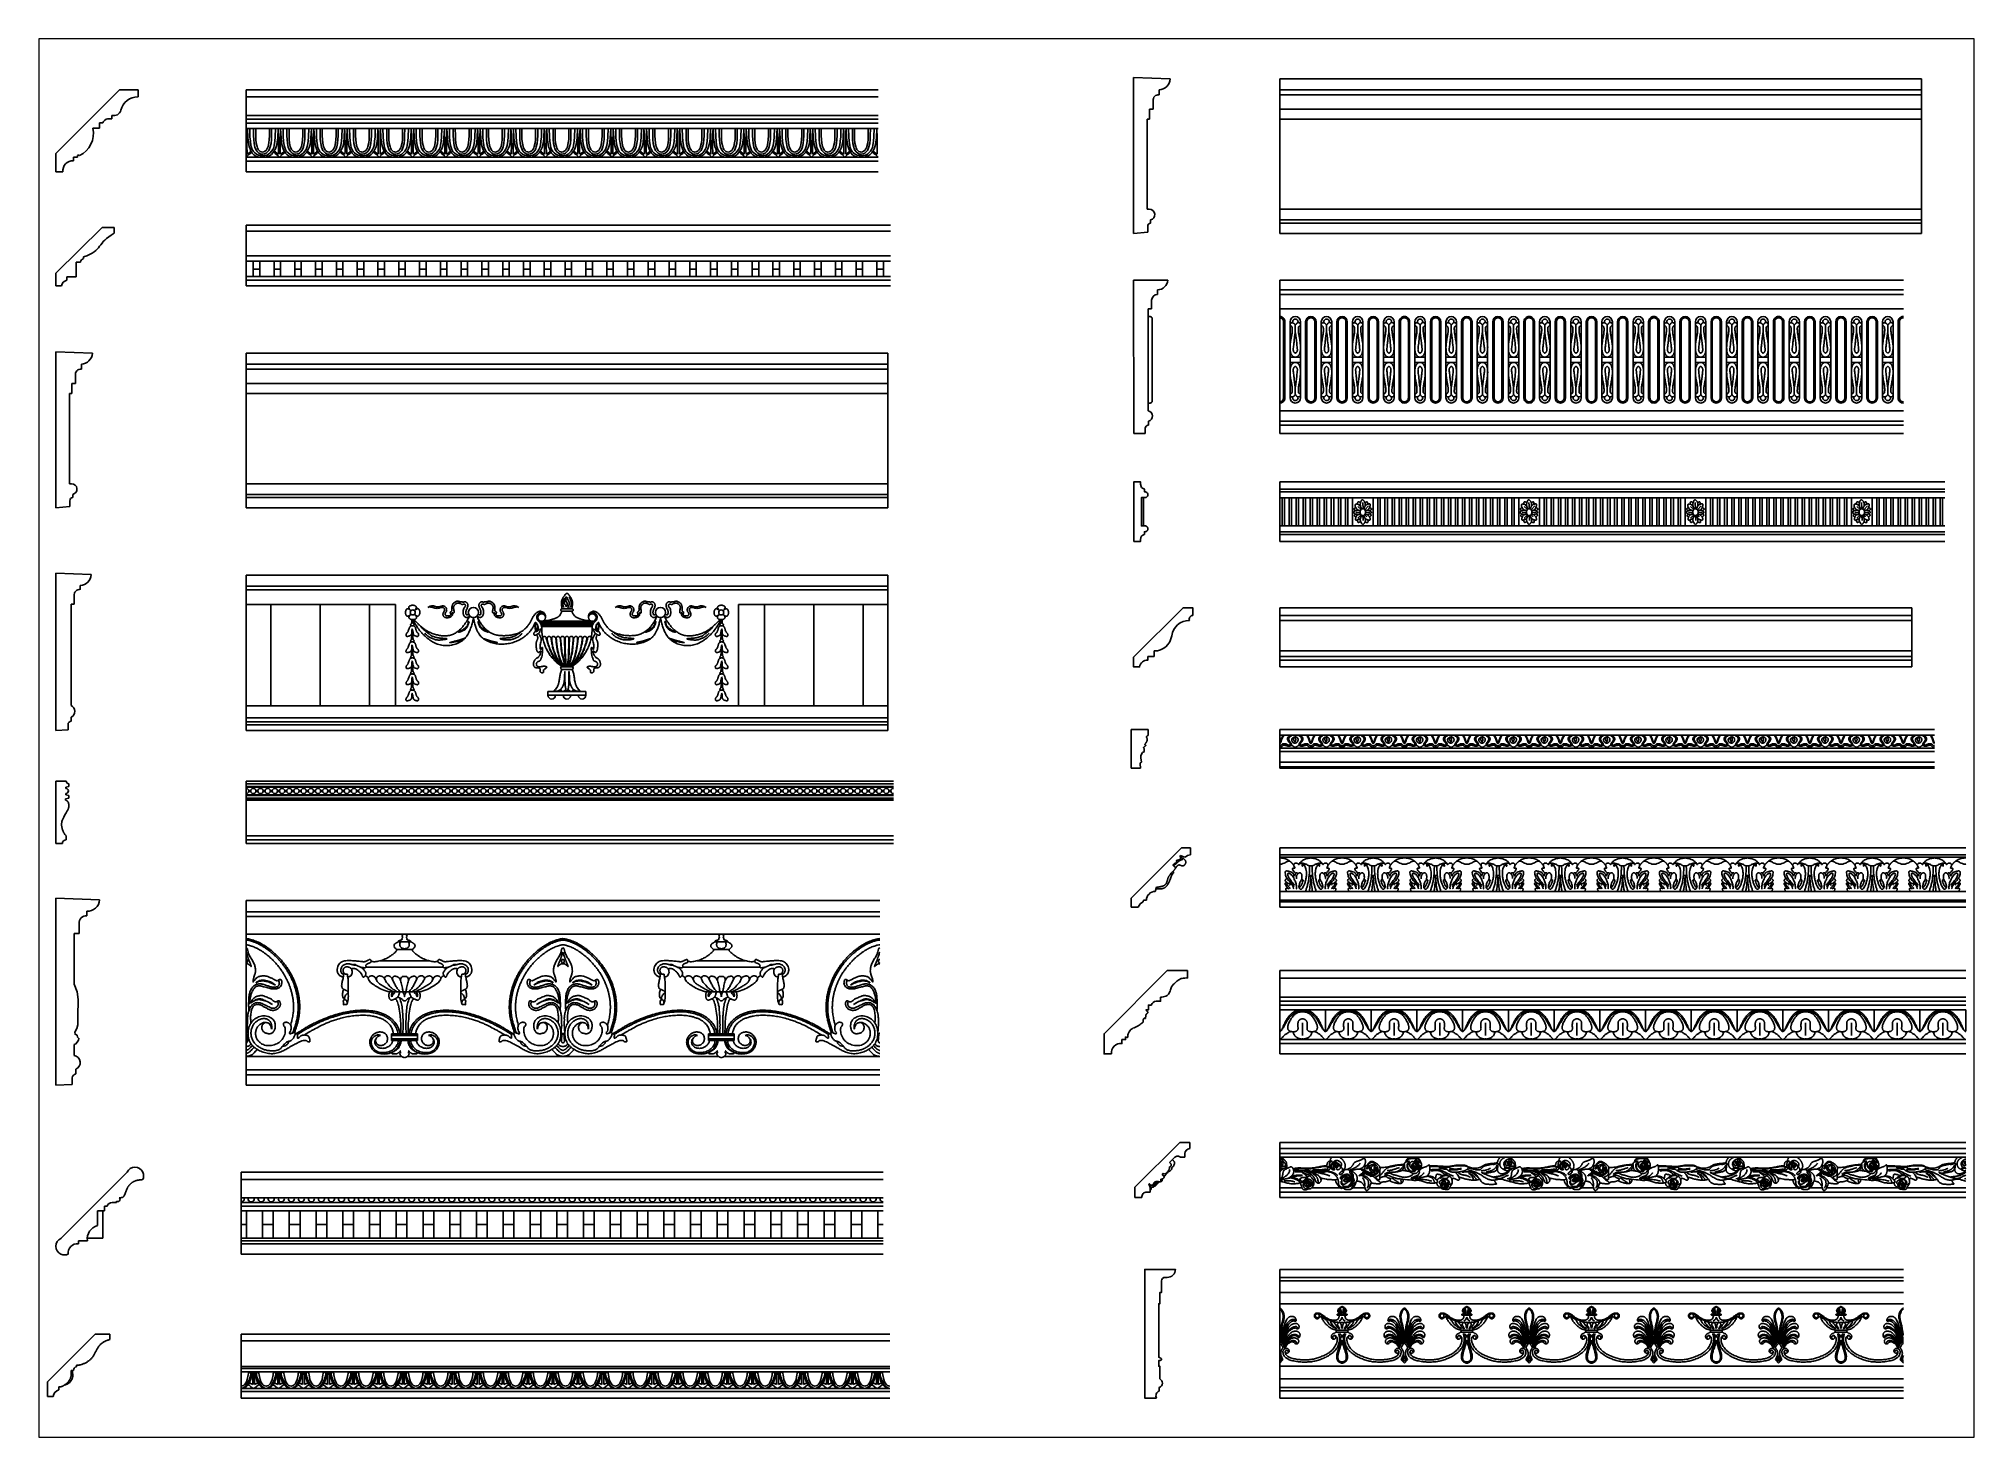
# Paper-space layout 'cad-block.com' of a CAD drawing. Header units: millimetres. Extents: x 0 to 257, y 5 to 190.
# The model-space entities are those that its viewports show. They can reach past a viewport. Long polylines and large blocks are cut down to what shows.
import ezdxf

# ---------------------------------------------------------------- set-up
doc = ezdxf.new("R2010")
doc.units = ezdxf.units.MM
doc.layers.add('cad-block.com', color=250, linetype='Continuous')

# ---------------------------------------------------------------- blocks, each defined once
blk = doc.blocks.new('*U172')
at = {"color": 0}
for p, q in [((-0.8, 0.731), (0.8, 0.731)), ((-0.8, 0.562), (0.8, 0.562)), ((-0.8, 0.373), (0.8, 0.373)), ((-0.8, 0.114), (0.8, 0.114)), ((-0.8, -1.269), (0.8, -1.269)), ((-0.8, -1.452), (0.8, -1.452)), ((-0.8, -1.976), (0.8, -1.976))]:
    blk.add_line(p, q, dxfattribs=at)
for points in [[(-0.8, 1.976), (0.8, 1.976)], [(-0.8, 1.633), (0.8, 1.633)]]:
    blk.add_lwpolyline(points, dxfattribs=at)
at = {"color": 0, "flags": 128}
for points in [[(-0.738, 0.114), (-0.716, -0.329), (-0.693, -0.55), (-0.674, -0.659), (-0.647, -0.767), (-0.612, -0.873), (-0.565, -0.973), (-0.502, -1.066), (-0.423, -1.147), (-0.331, -1.21), (-0.229, -1.248), (-0.119, -1.266), (-0.005, -1.269), (0.109, -1.261), (0.22, -1.24), (0.322, -1.201), (0.414, -1.14), (0.492, -1.06), (0.557, -0.968), (0.609, -0.87), (0.65, -0.766), (0.679, -0.659), (0.699, -0.55), (0.718, -0.329), (0.738, 0.114)], [(-0.619, 0.114), (-0.613, -0.294), (-0.596, -0.497), (-0.566, -0.699), (-0.542, -0.798), (-0.504, -0.895), (-0.451, -0.986), (-0.384, -1.065), (-0.303, -1.128), (-0.21, -1.17), (-0.11, -1.193), (-0.008, -1.201), (0.094, -1.193), (0.193, -1.167), (0.284, -1.121), (0.362, -1.055), (0.429, -0.977), (0.485, -0.89), (0.527, -0.797), (0.554, -0.699), (0.583, -0.496), (0.602, -0.294), (0.615, 0.114)], [(-0.437, 0.114), (-0.437, -0.244), (-0.431, -0.424), (-0.413, -0.604), (-0.373, -0.778), (-0.343, -0.863), (-0.303, -0.944), (-0.25, -1.016), (-0.181, -1.075), (-0.098, -1.115), (-0.009, -1.128), (0.08, -1.112), (0.163, -1.07), (0.233, -1.011), (0.288, -0.939), (0.329, -0.86), (0.36, -0.776), (0.399, -0.601), (0.419, -0.423), (0.426, -0.244), (0.427, 0.114)], [(-0.336, 0.114), (-0.335, -0.242), (-0.33, -0.418), (-0.312, -0.587), (-0.275, -0.749), (-0.249, -0.823), (-0.215, -0.891), (-0.175, -0.947), (-0.125, -0.989), (-0.068, -1.016), (-0.01, -1.025), (0.048, -1.014), (0.106, -0.985), (0.159, -0.94), (0.202, -0.885), (0.236, -0.819), (0.262, -0.747), (0.299, -0.584), (0.317, -0.415), (0.324, -0.242), (0.325, 0.114)]]:
    blk.add_lwpolyline(points, dxfattribs=at)
at = {"color": 0}
for centre, radius, start, end in [((15.868, -0.713), 16.627, 177.14733, 181.41968), ((-15.868, -0.713), 16.627, 358.58032, 2.85267), ((0.667, -2.673), 2.031, 126.0532, 136.25736), ((-1.801, 0.404), 1.854, 304.39441, 311.89533), ((-0.667, -2.673), 2.031, 43.74264, 53.9468), ((1.801, 0.404), 1.854, 228.10467, 235.60559)]:
    blk.add_arc(centre, radius, start, end, dxfattribs=at)
blk = doc.blocks.new('*U173')
at = {"color": 0, "linetype": 'ByBlock', "lineweight": -2, "transparency": 16777216}
for p in [(0, 0), (1.6, 0), (3.2, 0), (4.8, 0), (6.4, 0), (8, 0), (9.6, 0), (11.2, 0), (12.8, 0), (14.4, 0), (16, 0), (17.6, 0), (19.2, 0), (20.8, 0), (22.4, 0), (24, 0), (25.6, 0), (27.2, 0), (28.8, 0)]:
    blk.add_blockref('*U172', p, dxfattribs=at)
blk = doc.blocks.new('*U182')
at = {"color": 0}
for p, q in [((0.5, 1.458), (-0.5, 1.458)), ((0.5, 1.171), (-0.5, 1.171)), ((0.5, -0.015), (-0.5, -0.015)), ((0.5, -0.27), (-0.5, -0.27)), ((-0.156, -1.003), (-0.156, -0.27)), ((0.156, -0.657), (-0.156, -0.657)), ((0.156, -1.003), (0.156, -0.27)), ((0.5, -1.006), (-0.5, -1.006)), ((0.5, -1.177), (-0.5, -1.177)), ((0.5, -1.458), (-0.5, -1.458))]:
    blk.add_line(p, q, dxfattribs=at)
blk = doc.blocks.new('*U183')
at = {"color": 0, "linetype": 'ByBlock', "lineweight": -2, "transparency": 16777216}
for p in [(0, 0), (1, 0), (2, 0), (3, 0), (4, 0), (5, 0), (6, 0), (7, 0), (8, 0), (9, 0), (10, 0), (11, 0), (12, 0), (13, 0), (14, 0), (15, 0), (16, 0), (17, 0), (18, 0), (19, 0), (20, 0), (21, 0), (22, 0), (23, 0), (24, 0), (25, 0), (26, 0), (27, 0), (28, 0), (29, 0), (30, 0)]:
    blk.add_blockref('*U182', p, dxfattribs=at)
blk = doc.blocks.new('BALMERREPEATH410A')
at = {"color": 0}
blk.add_line((-0.047, -0.381), (0.014, -0.381), dxfattribs=at)
for points in [[(-0.086, -0.086, -0.027333), (-0.125, -0.123, -0.03726), (-0.157, -0.147, -0.008213), (-0.201, -0.174, -0.040004), (-0.211, -0.178, -0.044963), (-0.225, -0.182, -0.040875), (-0.242, -0.184, -0.063878), (-0.254, -0.183, -0.04063), (-0.272, -0.177, -0.095865), (-0.295, -0.162, -0.077592), (-0.316, -0.134, -0.045773), (-0.334, -0.09, -0.04715), (-0.343, -0.045, -0.004209), (-0.346, -0.019, -0.020399), (-0.346, -0.014, -0.011423), (-0.346, 0.001, -0.010921), (-0.345, 0.017, -0.017709), (-0.345, 0.024, -0.004835), (-0.341, 0.048, -0.046988), (-0.327, 0.101, -0.064824), (-0.309, 0.136, -0.029994), (-0.298, 0.149, -0.035146), (-0.288, 0.159, -0.037775), (-0.275, 0.169, -0.041598), (-0.261, 0.175, -0.060797), (-0.246, 0.179, -0.064444), (-0.231, 0.179, -0.044061), (-0.215, 0.176, -0.045076), (-0.201, 0.17, -0.023888), (-0.192, 0.165, -0.004866), (-0.148, 0.137, -0.023067), (-0.122, 0.117, -0.015728), (-0.086, 0.086)], [(-0.086, 0.086, -0.027333), (-0.123, 0.125, -0.03726), (-0.147, 0.157, -0.008213), (-0.174, 0.201, -0.040004), (-0.178, 0.211, -0.044963), (-0.182, 0.225, -0.040875), (-0.184, 0.242, -0.063878), (-0.183, 0.254, -0.04063), (-0.177, 0.272, -0.095865), (-0.162, 0.295, -0.077592), (-0.134, 0.316, -0.045773), (-0.09, 0.334, -0.04715), (-0.045, 0.343, -0.004209), (-0.019, 0.346, -0.020399), (-0.014, 0.346, -0.011423), (0.001, 0.346, -0.010921), (0.017, 0.345, -0.017709), (0.024, 0.345, -0.004835), (0.048, 0.341, -0.046988), (0.101, 0.327, -0.064824), (0.136, 0.309, -0.029994), (0.149, 0.298, -0.035146), (0.159, 0.288, -0.037775), (0.169, 0.275, -0.041598), (0.175, 0.261, -0.060797), (0.179, 0.246, -0.064444), (0.179, 0.231, -0.044061), (0.176, 0.215, -0.045076), (0.17, 0.201, -0.023888), (0.165, 0.192, -0.004866), (0.137, 0.148, -0.023067), (0.117, 0.122, -0.015728), (0.086, 0.086)], [(0.086, 0.086, -0.027333), (0.125, 0.123, -0.03726), (0.157, 0.147, -0.008213), (0.201, 0.174, -0.040004), (0.211, 0.178, -0.044963), (0.225, 0.182, -0.040875), (0.242, 0.184, -0.063878), (0.254, 0.183, -0.04063), (0.272, 0.177, -0.095865), (0.295, 0.162, -0.077592), (0.316, 0.134, -0.045773), (0.334, 0.09, -0.04715), (0.343, 0.045, -0.004209), (0.346, 0.019, -0.020399), (0.346, 0.014, -0.011423), (0.346, -0.001, -0.010921), (0.345, -0.017, -0.017709), (0.345, -0.024, -0.004835), (0.341, -0.048, -0.046988), (0.327, -0.101, -0.064824), (0.309, -0.136, -0.029994), (0.298, -0.149, -0.035146), (0.288, -0.159, -0.037775), (0.275, -0.169, -0.041598), (0.261, -0.175, -0.060797), (0.246, -0.179, -0.064444), (0.231, -0.179, -0.044061), (0.215, -0.176, -0.045076), (0.201, -0.17, -0.023888), (0.192, -0.165, -0.004866), (0.148, -0.137, -0.023067), (0.122, -0.117, -0.015728), (0.086, -0.086)], [(0.086, -0.086, -0.027333), (0.123, -0.125, -0.03726), (0.147, -0.157, -0.008213), (0.174, -0.201, -0.040004), (0.178, -0.211, -0.044963), (0.182, -0.225, -0.040875), (0.184, -0.242, -0.063878), (0.183, -0.254, -0.04063), (0.177, -0.272, -0.095865), (0.162, -0.295, -0.077592), (0.134, -0.316, -0.045773), (0.09, -0.334, -0.04715), (0.045, -0.343, -0.004209), (0.019, -0.346, -0.020399), (0.014, -0.346, -0.011423), (-0.001, -0.346, -0.010921), (-0.017, -0.345, -0.017709), (-0.024, -0.345, -0.004835), (-0.048, -0.341, -0.046988), (-0.101, -0.327, -0.064824), (-0.136, -0.309, -0.029994), (-0.149, -0.298, -0.035146), (-0.159, -0.288, -0.037775), (-0.169, -0.275, -0.041598), (-0.175, -0.261, -0.060797), (-0.179, -0.246, -0.064444), (-0.179, -0.231, -0.044061), (-0.176, -0.215, -0.045076), (-0.17, -0.201, -0.023888), (-0.165, -0.192, -0.004866), (-0.137, -0.148, -0.023067), (-0.117, -0.122, -0.015728), (-0.086, -0.086)], [(-0.047, -0.381, -0.003286), (-0.046, -0.402, -0.006789), (-0.046, -0.412, -0.006333), (-0.048, -0.488, -0.026939), (-0.049, -0.506, -0.052355), (-0.053, -0.522, -0.057257), (-0.06, -0.535, -0.020144), (-0.066, -0.543, -0.0094), (-0.079, -0.559, -0.036806), (-0.09, -0.571, 0.037145), (-0.101, -0.582, 0.140302), (-0.107, -0.596, 0.141259), (-0.105, -0.611, 0.113225), (-0.096, -0.622, 0.097426), (-0.081, -0.63, 0.020695), (-0.062, -0.636, 0.036984), (-0.051, -0.637, 0.009153), (-0.041, -0.638, 0.004245), (-0.02, -0.639, 0.023884), (0.016, -0.638, 0.032441), (0.042, -0.634, 0.104983), (0.054, -0.629, 0.079906), (0.067, -0.616, 0.115186), (0.075, -0.599, 0.204905), (0.072, -0.588, 0.053247), (0.063, -0.579, -0.037904), (0.051, -0.566, -0.011746), (0.027, -0.536, -0.048344), (0.023, -0.529, -0.055159), (0.018, -0.516, -0.041614), (0.015, -0.498, -0.005258), (0.015, -0.494, -0.000805), (0.014, -0.467, -0.011926), (0.013, -0.429, -0.009343), (0.014, -0.381)], [(-0.048, -1.809, -0.001751), (-0.047, -1.831, -0.004457), (-0.047, -1.84, -0.009517), (-0.052, -2.025, -0.052937), (-0.058, -2.058, -0.02486), (-0.063, -2.074, -0.030937), (-0.068, -2.087, -0.023823), (-0.074, -2.096, 0.01279), (-0.085, -2.114, 0.034046), (-0.1, -2.145, 0.103634), (-0.102, -2.156, 0.222066), (-0.097, -2.165, 0.100302), (-0.079, -2.175, 0.015934), (-0.058, -2.18, 0.031622), (-0.048, -2.181, 0.006193), (-0.029, -2.182, 0.009313), (-0.017, -2.183, 0.012621), (-0.004, -2.183, 0.008262), (0.014, -2.182, 0.043174), (0.025, -2.18, 0.021728), (0.045, -2.175, 0.097155), (0.062, -2.165, 0.170843), (0.068, -2.155, 0.119741), (0.067, -2.143, 0.073834), (0.059, -2.126, 0.025883), (0.048, -2.111, -0.034952), (0.04, -2.101, -0.013815), (0.03, -2.083, -0.026592), (0.026, -2.073, -0.031275), (0.021, -2.058, -0.031458), (0.017, -2.043, -0.008411), (0.015, -2.026, -0.010743), (0.014, -2.012, -0.004616), (0.014, -2.01, -0.000205), (0.012, -1.965, -0.011169), (0.011, -1.896, -0.008752), (0.012, -1.809)], [(-0.047, -1.035, -0.001751), (-0.046, -1.058, -0.004457), (-0.046, -1.066, -0.009517), (-0.052, -1.251, -0.052937), (-0.057, -1.284, -0.02486), (-0.062, -1.301, -0.030937), (-0.068, -1.313, -0.023823), (-0.073, -1.323, 0.01279), (-0.084, -1.34, 0.034046), (-0.099, -1.371, 0.103634), (-0.101, -1.382, 0.222066), (-0.097, -1.391, 0.100302), (-0.078, -1.401, 0.015934), (-0.057, -1.406, 0.031622), (-0.047, -1.408, 0.006193), (-0.028, -1.409, 0.009313), (-0.016, -1.409, 0.012621), (-0.004, -1.409, 0.008262), (0.015, -1.408, 0.043174), (0.026, -1.407, 0.021728), (0.046, -1.401, 0.097155), (0.063, -1.391, 0.170843), (0.069, -1.381, 0.119741), (0.068, -1.37, 0.073834), (0.06, -1.352, 0.025883), (0.049, -1.338, -0.034952), (0.041, -1.327, -0.013815), (0.031, -1.309, -0.026592), (0.026, -1.3, -0.031275), (0.021, -1.285, -0.031458), (0.018, -1.269, -0.008411), (0.016, -1.252, -0.010743), (0.015, -1.238, -0.004616), (0.015, -1.236, -0.000205), (0.013, -1.192, -0.011169), (0.012, -1.123, -0.008752), (0.013, -1.035)], [(-0.049, -2.582, -0.001751), (-0.048, -2.605, -0.004457), (-0.048, -2.614, -0.009517), (-0.053, -2.798, -0.052937), (-0.058, -2.831, -0.02486), (-0.064, -2.848, -0.030937), (-0.069, -2.861, -0.023823), (-0.075, -2.87, 0.01279), (-0.086, -2.887, 0.034046), (-0.101, -2.918, 0.103634), (-0.103, -2.93, 0.222066), (-0.098, -2.938, 0.100302), (-0.079, -2.948, 0.015934), (-0.059, -2.953, 0.031622), (-0.049, -2.955, 0.006193), (-0.03, -2.956, 0.009313), (-0.018, -2.956, 0.012621), (-0.005, -2.956, 0.008262), (0.013, -2.956, 0.043174), (0.024, -2.954, 0.021728), (0.044, -2.948, 0.097155), (0.061, -2.939, 0.170843), (0.067, -2.929, 0.119741), (0.066, -2.917, 0.073834), (0.058, -2.899, 0.025883), (0.047, -2.885, -0.034952), (0.039, -2.874, -0.013815), (0.029, -2.856, -0.026592), (0.025, -2.847, -0.031275), (0.02, -2.832, -0.031458), (0.016, -2.817, -0.008411), (0.014, -2.799, -0.010743), (0.013, -2.786, -0.004616), (0.013, -2.784, -0.000205), (0.011, -2.739, -0.011169), (0.01, -2.67, -0.008752), (0.012, -2.582)], [(-0.05, -3.356, -0.001751), (-0.049, -3.378, -0.004457), (-0.049, -3.387, -0.009517), (-0.054, -3.572, -0.052937), (-0.059, -3.605, -0.02486), (-0.065, -3.621, -0.030937), (-0.07, -3.634, -0.023823), (-0.076, -3.644, 0.01279), (-0.086, -3.661, 0.034046), (-0.102, -3.692, 0.103634), (-0.104, -3.703, 0.222066), (-0.099, -3.712, 0.100302), (-0.08, -3.722, 0.015934), (-0.06, -3.727, 0.031622), (-0.05, -3.728, 0.006193), (-0.031, -3.73, 0.009313), (-0.019, -3.73, 0.012621), (-0.006, -3.73, 0.008262), (0.013, -3.729, 0.043174), (0.023, -3.728, 0.021728), (0.043, -3.722, 0.097155), (0.06, -3.712, 0.170843), (0.066, -3.702, 0.119741), (0.065, -3.69, 0.073834), (0.057, -3.673, 0.025883), (0.046, -3.659, -0.034952), (0.039, -3.648, -0.013815), (0.028, -3.63, -0.026592), (0.024, -3.62, -0.031275), (0.019, -3.605, -0.031458), (0.016, -3.59, -0.008411), (0.013, -3.573, -0.010743), (0.012, -3.559, -0.004616), (0.012, -3.557, -0.000205), (0.01, -3.512, -0.011169), (0.009, -3.444, -0.008752), (0.011, -3.356)]]:
    blk.add_lwpolyline(points, format="xyb", dxfattribs=at)
for points in [[(0.249, -0.992, -0.040961), (0.23, -0.976, -0.042564), (0.215, -0.959, -0.028837), (0.204, -0.942, -0.022651), (0.192, -0.919, -0.007026), (0.18, -0.89, -0.013589), (0.174, -0.875, -0.008287), (0.166, -0.852, -0.008979), (0.159, -0.831, -0.013889), (0.155, -0.815, 0.007319), (0.148, -0.785, 0.019633), (0.136, -0.743, 0.026179), (0.123, -0.712, 0.060066), (0.113, -0.695, 0.044414), (0.094, -0.675, 0.041179), (0.074, -0.66, 0.047652), (0.054, -0.651, 0.032189), (0.032, -0.643, 0.033832), (0.009, -0.64, 0.02348), (-0.013, -0.638, 0.020253), (-0.038, -0.639, 0.034608), (-0.062, -0.643, 0.038405), (-0.083, -0.649, 0.061397), (-0.103, -0.66, 0.05772), (-0.122, -0.676, 0.030967), (-0.138, -0.697, 0.040056), (-0.148, -0.714, 0.012528), (-0.16, -0.74, 0.019689), (-0.166, -0.757, 0.012183), (-0.171, -0.774, -0.007417), (-0.179, -0.802, -0.017284), (-0.209, -0.889, -0.047059), (-0.224, -0.919, -0.01663), (-0.235, -0.935, -0.012124), (-0.251, -0.957, -0.013748), (-0.266, -0.975, 0.015336), (-0.281, -0.993, 0.028136), (-0.292, -1.008, 0.018331), (-0.306, -1.033, 0.052333), (-0.312, -1.048, 0.030025), (-0.318, -1.078, 0.074352), (-0.318, -1.101, 0.072444), (-0.312, -1.123, 0.116892), (-0.296, -1.143, 0.144796), (-0.277, -1.151, 0.036779), (-0.252, -1.152, 0.039267), (-0.23, -1.149, 0.005221), (-0.2, -1.142, 0.009688), (-0.184, -1.138, 0.012302), (-0.161, -1.131, 0.013294), (-0.14, -1.123, 0.043426), (-0.122, -1.115, 0.031484), (-0.1, -1.099, 0.041122), (-0.084, -1.084, 0.037734), (-0.069, -1.065, 0.036631), (-0.055, -1.041, 0.050248), (-0.049, -1.022, 0.020283), (-0.044, -0.998, 0.023505), (-0.041, -0.976, 0.009299), (-0.041, -0.961, -0.004545), (-0.04, -0.929, -0.017005), (-0.029, -0.792, -0.654939), (-0.024, -0.79, -0.08856), (-0.019, -0.798, -0.025758), (-0.01, -0.827, -0.005212), (-0.002, -0.858, -0.011214), (0.001, -0.873, -0.011801), (0.003, -0.887, 0.005246), (0.008, -0.919, 0.020914), (0.026, -1.008, 0.038551), (0.042, -1.055, 0.047079), (0.053, -1.075, 0.043176), (0.068, -1.094, 0.040468), (0.089, -1.113, 0.062169), (0.105, -1.122, 0.018378), (0.116, -1.126, 0.005863), (0.149, -1.137, 0.018528), (0.197, -1.15, 0.031448), (0.225, -1.154, 0.130409), (0.246, -1.151, 0.106111), (0.267, -1.136, 0.075517), (0.279, -1.118, 0.066664), (0.286, -1.094, 0.042883), (0.288, -1.067, 0.059758), (0.286, -1.047, 0.050986), (0.276, -1.02, 0.083216), (0.265, -1.006, 0.010084), (0.257, -0.997, 0.033109), (0.254, -0.995, 0.010935), (0.252, -0.994, -0.007581)], [(0.245, -1.77, -0.040961), (0.227, -1.755, -0.042564), (0.212, -1.738, -0.028837), (0.2, -1.721, -0.022651), (0.188, -1.697, -0.007026), (0.176, -1.669, -0.013589), (0.17, -1.654, -0.008287), (0.162, -1.631, -0.008979), (0.156, -1.609, -0.013889), (0.152, -1.594, 0.007319), (0.145, -1.564, 0.019633), (0.132, -1.521, 0.026179), (0.119, -1.49, 0.060066), (0.109, -1.473, 0.044414), (0.09, -1.454, 0.041179), (0.07, -1.439, 0.047652), (0.051, -1.429, 0.032189), (0.028, -1.422, 0.033832), (0.005, -1.418, 0.02348), (-0.016, -1.417, 0.020253), (-0.041, -1.418, 0.034608), (-0.066, -1.421, 0.038405), (-0.087, -1.428, 0.061397), (-0.107, -1.438, 0.05772), (-0.125, -1.454, 0.030967), (-0.142, -1.475, 0.040056), (-0.152, -1.493, 0.012528), (-0.163, -1.519, 0.019689), (-0.17, -1.536, 0.012183), (-0.175, -1.553, -0.007417), (-0.183, -1.581, -0.017284), (-0.213, -1.667, -0.047059), (-0.228, -1.697, -0.01663), (-0.239, -1.714, -0.012124), (-0.255, -1.735, -0.013748), (-0.27, -1.753, 0.015336), (-0.285, -1.771, 0.028136), (-0.296, -1.787, 0.018331), (-0.31, -1.811, 0.052333), (-0.316, -1.827, 0.030025), (-0.322, -1.856, 0.074352), (-0.322, -1.879, 0.072444), (-0.315, -1.902, 0.116892), (-0.3, -1.922, 0.144796), (-0.28, -1.93, 0.036779), (-0.256, -1.93, 0.039267), (-0.234, -1.927, 0.005221), (-0.204, -1.921, 0.009688), (-0.188, -1.917, 0.012302), (-0.165, -1.91, 0.013294), (-0.144, -1.902, 0.043426), (-0.126, -1.893, 0.031484), (-0.104, -1.878, 0.041122), (-0.087, -1.863, 0.037734), (-0.072, -1.843, 0.036631), (-0.059, -1.82, 0.050248), (-0.052, -1.801, 0.020283), (-0.048, -1.776, 0.023505), (-0.045, -1.755, 0.009299), (-0.044, -1.739, -0.004545), (-0.043, -1.708, -0.017005), (-0.033, -1.57, -0.654939), (-0.028, -1.569, -0.08856), (-0.023, -1.576, -0.025758), (-0.014, -1.606, -0.005212), (-0.006, -1.637, -0.011214), (-0.003, -1.651, -0.011801), (-0.001, -1.666, 0.005246), (0.004, -1.698, 0.020914), (0.023, -1.787, 0.038551), (0.038, -1.833, 0.047079), (0.049, -1.853, 0.043176), (0.064, -1.872, 0.040468), (0.085, -1.891, 0.062169), (0.101, -1.9, 0.018378), (0.112, -1.904, 0.005863), (0.146, -1.915, 0.018528), (0.193, -1.928, 0.031448), (0.221, -1.933, 0.130409), (0.242, -1.93, 0.106111), (0.263, -1.915, 0.075517), (0.275, -1.896, 0.066664), (0.282, -1.873, 0.042883), (0.284, -1.845, 0.059758), (0.282, -1.826, 0.050986), (0.272, -1.799, 0.083216), (0.262, -1.784, 0.010084), (0.253, -1.776, 0.033109), (0.25, -1.774, 0.010935), (0.248, -1.772, -0.007581)], [(0.247, -2.541, -0.040961), (0.229, -2.526, -0.042564), (0.214, -2.509, -0.028837), (0.203, -2.492, -0.022651), (0.191, -2.469, -0.007026), (0.178, -2.44, -0.013589), (0.172, -2.425, -0.008287), (0.165, -2.402, -0.008979), (0.158, -2.381, -0.013889), (0.154, -2.365, 0.007319), (0.147, -2.335, 0.019633), (0.134, -2.293, 0.026179), (0.122, -2.262, 0.060066), (0.111, -2.245, 0.044414), (0.093, -2.225, 0.041179), (0.072, -2.21, 0.047652), (0.053, -2.201, 0.032189), (0.03, -2.193, 0.033832), (0.008, -2.19, 0.02348), (-0.014, -2.188, 0.020253), (-0.039, -2.189, 0.034608), (-0.064, -2.193, 0.038405), (-0.085, -2.199, 0.061397), (-0.105, -2.21, 0.05772), (-0.123, -2.226, 0.030967), (-0.139, -2.247, 0.040056), (-0.15, -2.264, 0.012528), (-0.161, -2.29, 0.019689), (-0.168, -2.307, 0.012183), (-0.173, -2.324, -0.007417), (-0.181, -2.352, -0.017284), (-0.21, -2.439, -0.047059), (-0.225, -2.469, -0.01663), (-0.236, -2.485, -0.012124), (-0.253, -2.507, -0.013748), (-0.268, -2.525, 0.015336), (-0.283, -2.543, 0.028136), (-0.293, -2.558, 0.018331), (-0.307, -2.583, 0.052333), (-0.314, -2.598, 0.030025), (-0.32, -2.628, 0.074352), (-0.32, -2.651, 0.072444), (-0.313, -2.673, 0.116892), (-0.297, -2.693, 0.144796), (-0.278, -2.701, 0.036779), (-0.254, -2.702, 0.039267), (-0.231, -2.699, 0.005221), (-0.202, -2.692, 0.009688), (-0.186, -2.688, 0.012302), (-0.163, -2.681, 0.013294), (-0.141, -2.673, 0.043426), (-0.124, -2.665, 0.031484), (-0.101, -2.649, 0.041122), (-0.085, -2.634, 0.037734), (-0.07, -2.615, 0.036631), (-0.057, -2.591, 0.050248), (-0.05, -2.572, 0.020283), (-0.045, -2.548, 0.023505), (-0.043, -2.526, 0.009299), (-0.042, -2.511, -0.004545), (-0.041, -2.479, -0.017005), (-0.03, -2.342, -0.654939), (-0.025, -2.34, -0.08856), (-0.021, -2.348, -0.025758), (-0.012, -2.377, -0.005212), (-0.004, -2.408, -0.011214), (-0.001, -2.423, -0.011801), (0.002, -2.437, 0.005246), (0.006, -2.469, 0.020914), (0.025, -2.558, 0.038551), (0.041, -2.605, 0.047079), (0.051, -2.625, 0.043176), (0.066, -2.644, 0.040468), (0.088, -2.662, 0.062169), (0.104, -2.672, 0.018378), (0.114, -2.676, 0.005863), (0.148, -2.687, 0.018528), (0.195, -2.7, 0.031448), (0.224, -2.704, 0.130409), (0.244, -2.701, 0.106111), (0.265, -2.686, 0.075517), (0.277, -2.668, 0.066664), (0.284, -2.644, 0.042883), (0.287, -2.617, 0.059758), (0.284, -2.597, 0.050986), (0.274, -2.57, 0.083216), (0.264, -2.556, 0.010084), (0.255, -2.547, 0.033109), (0.253, -2.545, 0.010935), (0.25, -2.544, -0.007581)], [(0.248, -3.313, -0.040961), (0.23, -3.298, -0.042564), (0.214, -3.28, -0.028837), (0.203, -3.263, -0.022651), (0.191, -3.24, -0.007026), (0.179, -3.211, -0.013589), (0.173, -3.197, -0.008287), (0.165, -3.173, -0.008979), (0.159, -3.152, -0.013889), (0.155, -3.136, 0.007319), (0.147, -3.106, 0.019633), (0.135, -3.064, 0.026179), (0.122, -3.033, 0.060066), (0.112, -3.016, 0.044414), (0.093, -2.996, 0.041179), (0.073, -2.981, 0.047652), (0.054, -2.972, 0.032189), (0.031, -2.965, 0.033832), (0.008, -2.961, 0.02348), (-0.013, -2.96, 0.020253), (-0.039, -2.96, 0.034608), (-0.063, -2.964, 0.038405), (-0.084, -2.97, 0.061397), (-0.104, -2.981, 0.05772), (-0.122, -2.997, 0.030967), (-0.139, -3.018, 0.040056), (-0.149, -3.035, 0.012528), (-0.161, -3.062, 0.019689), (-0.167, -3.079, 0.012183), (-0.172, -3.096, -0.007417), (-0.18, -3.124, -0.017284), (-0.21, -3.21, -0.047059), (-0.225, -3.24, -0.01663), (-0.236, -3.256, -0.012124), (-0.252, -3.278, -0.013748), (-0.267, -3.296, 0.015336), (-0.282, -3.314, 0.028136), (-0.293, -3.329, 0.018331), (-0.307, -3.354, 0.052333), (-0.313, -3.37, 0.030025), (-0.319, -3.399, 0.074352), (-0.319, -3.422, 0.072444), (-0.312, -3.445, 0.116892), (-0.297, -3.465, 0.144796), (-0.277, -3.472, 0.036779), (-0.253, -3.473, 0.039267), (-0.231, -3.47, 0.005221), (-0.201, -3.463, 0.009688), (-0.185, -3.459, 0.012302), (-0.162, -3.452, 0.013294), (-0.141, -3.445, 0.043426), (-0.123, -3.436, 0.031484), (-0.101, -3.42, 0.041122), (-0.084, -3.405, 0.037734), (-0.069, -3.386, 0.036631), (-0.056, -3.362, 0.050248), (-0.05, -3.344, 0.020283), (-0.045, -3.319, 0.023505), (-0.042, -3.297, 0.009299), (-0.042, -3.282, -0.004545), (-0.041, -3.25, -0.017005), (-0.03, -3.113, -0.654939), (-0.025, -3.111, -0.08856), (-0.02, -3.119, -0.025758), (-0.011, -3.148, -0.005212), (-0.003, -3.179, -0.011214), (0, -3.194, -0.011801), (0.002, -3.208, 0.005246), (0.007, -3.24, 0.020914), (0.025, -3.329, 0.038551), (0.041, -3.376, 0.047079), (0.052, -3.396, 0.043176), (0.067, -3.415, 0.040468), (0.088, -3.434, 0.062169), (0.104, -3.443, 0.018378), (0.115, -3.447, 0.005863), (0.149, -3.458, 0.018528), (0.196, -3.471, 0.031448), (0.224, -3.476, 0.130409), (0.245, -3.472, 0.106111), (0.266, -3.457, 0.075517), (0.278, -3.439, 0.066664), (0.285, -3.415, 0.042883), (0.287, -3.388, 0.059758), (0.285, -3.369, 0.050986), (0.275, -3.341, 0.083216), (0.265, -3.327, 0.010084), (0.256, -3.318, 0.033109), (0.253, -3.316, 0.010935), (0.251, -3.315, -0.007581)], [(0.245, -4.087, -0.040961), (0.227, -4.072, -0.042564), (0.212, -4.055, -0.028837), (0.201, -4.038, -0.022651), (0.189, -4.014, -0.007026), (0.176, -3.986, -0.013589), (0.171, -3.971, -0.008287), (0.163, -3.948, -0.008979), (0.156, -3.927, -0.013889), (0.152, -3.911, 0.007319), (0.145, -3.881, 0.019633), (0.132, -3.838, 0.026179), (0.12, -3.807, 0.060066), (0.109, -3.79, 0.044414), (0.091, -3.771, 0.041179), (0.071, -3.756, 0.047652), (0.051, -3.746, 0.032189), (0.028, -3.739, 0.033832), (0.006, -3.735, 0.02348), (-0.016, -3.734, 0.020253), (-0.041, -3.735, 0.034608), (-0.065, -3.739, 0.038405), (-0.087, -3.745, 0.061397), (-0.107, -3.756, 0.05772), (-0.125, -3.772, 0.030967), (-0.141, -3.792, 0.040056), (-0.151, -3.81, 0.012528), (-0.163, -3.836, 0.019689), (-0.169, -3.853, 0.012183), (-0.175, -3.87, -0.007417), (-0.183, -3.898, -0.017284), (-0.212, -3.985, -0.047059), (-0.227, -4.015, -0.01663), (-0.238, -4.031, -0.012124), (-0.254, -4.053, -0.013748), (-0.27, -4.071, 0.015336), (-0.285, -4.089, 0.028136), (-0.295, -4.104, 0.018331), (-0.309, -4.128, 0.052333), (-0.315, -4.144, 0.030025), (-0.322, -4.173, 0.074352), (-0.322, -4.197, 0.072444), (-0.315, -4.219, 0.116892), (-0.299, -4.239, 0.144796), (-0.28, -4.247, 0.036779), (-0.256, -4.248, 0.039267), (-0.233, -4.245, 0.005221), (-0.204, -4.238, 0.009688), (-0.188, -4.234, 0.012302), (-0.164, -4.227, 0.013294), (-0.143, -4.219, 0.043426), (-0.126, -4.211, 0.031484), (-0.103, -4.195, 0.041122), (-0.087, -4.18, 0.037734), (-0.072, -4.161, 0.036631), (-0.059, -4.137, 0.050248), (-0.052, -4.118, 0.020283), (-0.047, -4.094, 0.023505), (-0.045, -4.072, 0.009299), (-0.044, -4.057, -0.004545), (-0.043, -4.025, -0.017005), (-0.032, -3.887, -0.654939), (-0.027, -3.886, -0.08856), (-0.023, -3.894, -0.025758), (-0.014, -3.923, -0.005212), (-0.006, -3.954, -0.011214), (-0.003, -3.969, -0.011801), (0, -3.983, 0.005246), (0.005, -4.015, 0.020914), (0.023, -4.104, 0.038551), (0.039, -4.151, 0.047079), (0.049, -4.17, 0.043176), (0.065, -4.19, 0.040468), (0.086, -4.208, 0.062169), (0.102, -4.218, 0.018378), (0.112, -4.222, 0.005863), (0.146, -4.233, 0.018528), (0.193, -4.245, 0.031448), (0.222, -4.25, 0.130409), (0.243, -4.247, 0.106111), (0.263, -4.232, 0.075517), (0.275, -4.214, 0.066664), (0.283, -4.19, 0.042883), (0.285, -4.163, 0.059758), (0.282, -4.143, 0.050986), (0.272, -4.116, 0.083216), (0.262, -4.102, 0.010084), (0.254, -4.093, 0.033109), (0.251, -4.091, 0.010935), (0.249, -4.089, -0.007581)]]:
    blk.add_lwpolyline(points, format="xyb", close=True, dxfattribs=at)
blk.add_circle((0, 0), 0.122, dxfattribs=at)
blk = doc.blocks.new('BALMERREPEATH410B')
at = {"color": 0}
for p, q in [((0, 4.679), (-0.234, 4.679)), ((-1.217, 4.074), (-1.217, 3.83)), ((-1.217, 4.074), (0, 4.074)), ((-1.217, 4.043), (0, 4.043)), ((-1.217, 3.861), (0, 3.861)), ((-1.217, 3.83), (0, 3.83)), ((-1.186, 4.012), (-1.154, 4.012)), ((-1.186, 4.012), (-1.186, 3.892)), ((-1.186, 3.892), (-1.154, 3.892)), ((-1.154, 4.012), (-1.154, 3.892)), ((-1.123, 4.043), (-1.123, 3.861)), ((-1.092, 4.012), (-1.061, 4.012)), ((-1.092, 4.012), (-1.092, 3.892)), ((-1.092, 3.892), (-1.061, 3.892)), ((-1.061, 4.012), (-1.061, 3.892)), ((-1.03, 4.043), (-1.03, 3.861)), ((-0.998, 4.012), (-0.967, 4.012)), ((-0.998, 4.012), (-0.998, 3.892)), ((-0.998, 3.892), (-0.967, 3.892)), ((-0.967, 4.012), (-0.967, 3.892)), ((-0.936, 4.043), (-0.936, 3.861)), ((-0.905, 4.012), (-0.874, 4.012)), ((-0.905, 4.012), (-0.905, 3.892)), ((-0.905, 3.892), (-0.874, 3.892)), ((-0.874, 4.012), (-0.874, 3.892)), ((-0.842, 4.043), (-0.842, 3.861)), ((-0.811, 4.012), (-0.78, 4.012)), ((-0.811, 4.012), (-0.811, 3.892)), ((-0.811, 3.892), (-0.78, 3.892)), ((-0.78, 4.012), (-0.78, 3.892)), ((-0.749, 4.043), (-0.749, 3.861)), ((-0.718, 4.012), (-0.686, 4.012)), ((-0.718, 4.012), (-0.718, 3.892)), ((-0.718, 3.892), (-0.686, 3.892)), ((-0.686, 4.012), (-0.686, 3.892)), ((-0.655, 4.043), (-0.655, 3.861)), ((-0.624, 4.012), (-0.593, 4.012)), ((-0.624, 4.012), (-0.624, 3.892)), ((-0.624, 3.892), (-0.593, 3.892)), ((-0.593, 4.012), (-0.593, 3.892)), ((-0.562, 4.043), (-0.562, 3.861)), ((-0.53, 4.012), (-0.499, 4.012)), ((-0.53, 4.012), (-0.53, 3.892)), ((-0.53, 3.892), (-0.499, 3.892)), ((-0.499, 4.012), (-0.499, 3.892)), ((-0.468, 4.043), (-0.468, 3.861)), ((-0.437, 4.012), (-0.406, 4.012)), ((-0.437, 4.012), (-0.437, 3.892)), ((-0.437, 3.892), (-0.406, 3.892)), ((-0.406, 4.012), (-0.406, 3.892)), ((-0.374, 4.043), (-0.374, 3.861)), ((-0.343, 4.012), (-0.312, 4.012)), ((-0.343, 4.012), (-0.343, 3.892)), ((-0.343, 3.892), (-0.312, 3.892)), ((-0.312, 4.012), (-0.312, 3.892)), ((-0.281, 4.043), (-0.281, 3.861)), ((-0.25, 4.012), (-0.218, 4.012)), ((-0.25, 4.012), (-0.25, 3.892)), ((-0.25, 3.892), (-0.218, 3.892)), ((-0.243, 4.557), (0, 4.557)), ((-0.218, 4.012), (-0.218, 3.892)), ((-0.187, 4.043), (-0.187, 3.861)), ((-0.156, 4.012), (-0.125, 4.012)), ((-0.156, 4.012), (-0.156, 3.892)), ((-0.156, 3.892), (-0.125, 3.892)), ((-0.125, 4.012), (-0.125, 3.892)), ((-0.094, 4.043), (-0.094, 3.861)), ((-0.062, 4.012), (-0.062, 3.892)), ((-0.062, 4.012), (-0.031, 4.012)), ((-0.062, 3.892), (-0.031, 3.892)), ((-0.031, 4.012), (-0.031, 3.892)), ((0, 4.043), (0, 3.861)), ((-0.243, 1.883), (0, 1.883)), ((0, 1.762), (-0.243, 1.762)), ((-0.913, 0.697), (-0.913, 0.539)), ((-0.913, 0.697), (-0.913, 0.515)), ((-0.913, 0.697), (0, 0.697)), ((-0.913, 0.515), (0, 0.515))]:
    blk.add_line(p, q, dxfattribs=at)
at = {"color": 0, "flags": 128}
for points in [[(-6.692, 4.743, -0.028798), (-6.63, 4.778, -0.040072), (-6.581, 4.796, -0.015539), (-6.504, 4.817, -0.035644), (-6.47, 4.822, -0.128766), (-6.369, 4.805, 0.099242), (-6.241, 4.774, 0.011536), (-6.153, 4.774, 0.04868), (-6.133, 4.776, 0.012755), (-6.101, 4.783, 0.009857), (-6.06, 4.795, 0.023254), (-6.033, 4.805, -0.026624), (-6.01, 4.813, -0.081303), (-5.99, 4.815, -0.033795), (-5.943, 4.81, -0.062203), (-5.901, 4.797, -0.054644), (-5.859, 4.772, -0.073276), (-5.825, 4.739, -0.069422), (-5.801, 4.695, -0.055123), (-5.787, 4.64, -0.072421), (-5.787, 4.596, -0.025521), (-5.794, 4.563, -0.05332), (-5.8, 4.548, -0.053878), (-5.813, 4.527, 0.036971), (-5.834, 4.497, 0.032597), (-5.855, 4.455, 0.050027), (-5.864, 4.426, 0.102646), (-5.864, 4.403, 0.092851), (-5.855, 4.38, 0.076926), (-5.841, 4.364, 0.064803), (-5.819, 4.351, 0.062414), (-5.78, 4.339, 0.045958), (-5.725, 4.334, 0.027689), (-5.682, 4.336, 0.033923), (-5.647, 4.343, 0.0582), (-5.617, 4.355, 0.092509), (-5.601, 4.367, 0.113234), (-5.589, 4.388, 0.119747), (-5.589, 4.411, 0.026313), (-5.596, 4.439, -0.022209), (-5.605, 4.472, -0.006231), (-5.611, 4.496, -0.024933), (-5.611, 4.502, -0.147392), (-5.611, 4.506, -0.030697), (-5.6, 4.524, -0.188535), (-5.571, 4.544, 0.233883), (-5.548, 4.562, 0.060321), (-5.542, 4.583, 0.030856), (-5.536, 4.626, 0.04788), (-5.538, 4.691, -0.053374), (-5.539, 4.75, -0.037769), (-5.53, 4.799, -0.03334), (-5.513, 4.853, -0.051523), (-5.488, 4.902, -0.046407), (-5.45, 4.949, -0.048235), (-5.41, 4.984, -0.041564), (-5.356, 5.015, -0.047335), (-5.29, 5.039, -0.091249), (-5.254, 5.042, -0.046538), (-5.203, 5.032, 0.034602), (-5.134, 5.016, 0.007793), (-5.066, 5.006, 0.009568), (-5.01, 5.001, 0.110459), (-4.947, 5.009, -0.135284), (-4.895, 5.014, -0.057805), (-4.868, 5.005, -0.054438), (-4.841, 4.99, -0.038855), (-4.816, 4.968, -0.046732), (-4.798, 4.947, -0.040943), (-4.783, 4.92, -0.04158), (-4.773, 4.892, -0.040992), (-4.768, 4.863, -0.038228), (-4.767, 4.832, -0.048613), (-4.773, 4.788, -0.029273), (-4.795, 4.717, -0.047028), (-4.821, 4.665, 0.048867), (-4.845, 4.614, 0.045887), (-4.862, 4.551, 0.049239), (-4.867, 4.49, 0.038585), (-4.863, 4.457, 0.034636), (-4.854, 4.421, 0.067651), (-4.839, 4.39, 0.143554), (-4.827, 4.379, 0.157517), (-4.816, 4.378, 0.049053), (-4.786, 4.388, 0.086419), (-4.758, 4.407, 0.08407), (-4.737, 4.434)], [(-4.674, 4.327, -0.065529), (-4.726, 4.286, -0.078948), (-4.777, 4.265, -0.015225), (-4.817, 4.257, -0.048663), (-4.83, 4.256, -0.066908), (-4.849, 4.259, -0.036027), (-4.882, 4.271, -0.091176), (-4.927, 4.303, -0.077928), (-4.964, 4.356, -0.057403), (-4.98, 4.398, -0.036851), (-4.991, 4.467, -0.058769), (-4.986, 4.594, -0.073782), (-4.957, 4.691, -0.069956), (-4.922, 4.743, 0.083013), (-4.894, 4.788, 0.037155), (-4.884, 4.818, 0.05521), (-4.881, 4.84, 0.150683), (-4.889, 4.869, 0.144435), (-4.914, 4.89, 0.066611), (-4.939, 4.898, 0.062682), (-4.968, 4.899, 0.079034), (-5, 4.89, -0.095989), (-5.026, 4.885, -0.048762), (-5.053, 4.887, -0.051277), (-5.078, 4.894, -0.08845), (-5.099, 4.906, 0.061597), (-5.128, 4.926, 0.066783), (-5.182, 4.946, 0.068563), (-5.238, 4.95, 0.076139), (-5.288, 4.939, 0.060091), (-5.345, 4.909, 0.040908), (-5.4, 4.864, 0.07025), (-5.426, 4.831, 0.027876), (-5.441, 4.8, 0.045399), (-5.448, 4.779, 0.034064), (-5.453, 4.749, 0.030034), (-5.454, 4.715, 0.056751), (-5.445, 4.65, -0.040261), (-5.429, 4.559, -0.019112), (-5.427, 4.517, -0.043529), (-5.428, 4.499, -0.167265), (-5.434, 4.488, -0.070413), (-5.457, 4.472, -0.399678), (-5.491, 4.482, 0.624999), (-5.517, 4.48, 0.046259), (-5.521, 4.469, 0.076342), (-5.521, 4.462, 0.08541), (-5.517, 4.447, -0.067226), (-5.511, 4.428, -0.056626), (-5.509, 4.398, -0.057846), (-5.514, 4.368, -0.080198), (-5.524, 4.348, -0.050399), (-5.547, 4.321, -0.07656), (-5.588, 4.292, -0.045817), (-5.666, 4.262, -0.041247), (-5.738, 4.247, -0.049198), (-5.8, 4.247, -0.062452), (-5.868, 4.261, -0.099603), (-5.906, 4.283, -0.037888), (-5.928, 4.307, -0.051827), (-5.941, 4.327, -0.033672), (-5.954, 4.356, -0.038494), (-5.961, 4.383, -0.042884), (-5.965, 4.42, -0.070998), (-5.963, 4.442, -0.025437), (-5.958, 4.455, -0.008034), (-5.942, 4.495, -0.055223), (-5.909, 4.554, 0.082219), (-5.889, 4.596, 0.088013), (-5.887, 4.618, 0.05316), (-5.893, 4.656, 0.050216), (-5.905, 4.686, 0.053519), (-5.922, 4.711, 0.070385), (-5.948, 4.735, 0.118188), (-5.967, 4.742, 0.03954), (-5.981, 4.743, 0.012869), (-6.023, 4.741, 0.067415), (-6.153, 4.713, -0.092503), (-6.248, 4.697, -0.026821), (-6.309, 4.701, -0.032042), (-6.36, 4.711, -0.019857), (-6.411, 4.727, 0.017102), (-6.47, 4.745, 0.017669), (-6.506, 4.754, 0.008858), (-6.579, 4.767, 0.092348), (-6.621, 4.766, 0.051477), (-6.692, 4.743)], [(-4.33, 4.327, 0.065529), (-4.278, 4.286, 0.078948), (-4.227, 4.265, 0.015225), (-4.187, 4.257, 0.048663), (-4.175, 4.256, 0.066908), (-4.155, 4.259, 0.036027), (-4.122, 4.271, 0.091176), (-4.077, 4.303, 0.077928), (-4.04, 4.356, 0.057403), (-4.025, 4.398, 0.036851), (-4.014, 4.467, 0.058769), (-4.018, 4.594, 0.073782), (-4.048, 4.691, 0.069956), (-4.082, 4.743, -0.083013), (-4.11, 4.788, -0.037155), (-4.12, 4.818, -0.05521), (-4.123, 4.84, -0.150683), (-4.115, 4.869, -0.144435), (-4.091, 4.89, -0.066611), (-4.065, 4.898, -0.062682), (-4.036, 4.899, -0.079034), (-4.005, 4.89, 0.095989), (-3.978, 4.885, 0.048762), (-3.951, 4.887, 0.051277), (-3.926, 4.894, 0.08845), (-3.905, 4.906, -0.061597), (-3.877, 4.926, -0.066783), (-3.822, 4.946, -0.068563), (-3.766, 4.95, -0.076139), (-3.716, 4.939, -0.060091), (-3.659, 4.909, -0.040908), (-3.604, 4.864, -0.07025), (-3.579, 4.831, -0.027876), (-3.563, 4.8, -0.045399), (-3.556, 4.779, -0.034064), (-3.551, 4.749, -0.030034), (-3.55, 4.715, -0.056751), (-3.559, 4.65, 0.040261), (-3.575, 4.559, 0.019112), (-3.577, 4.517, 0.043529), (-3.576, 4.499, 0.167265), (-3.57, 4.488, 0.070413), (-3.547, 4.472, 0.399678), (-3.514, 4.482, -0.624999), (-3.487, 4.48, -0.046259), (-3.484, 4.469, -0.076342), (-3.483, 4.462, -0.08541), (-3.487, 4.447, 0.067226), (-3.493, 4.428, 0.056626), (-3.495, 4.398, 0.057846), (-3.49, 4.368, 0.080198), (-3.48, 4.348, 0.050399), (-3.457, 4.321, 0.07656), (-3.416, 4.292, 0.045817), (-3.338, 4.262, 0.041247), (-3.266, 4.247, 0.049198), (-3.204, 4.247, 0.062452), (-3.136, 4.261, 0.099603), (-3.099, 4.283, 0.037888), (-3.076, 4.307, 0.051827), (-3.063, 4.327, 0.033672), (-3.05, 4.356, 0.038494), (-3.043, 4.383, 0.042884), (-3.039, 4.42, 0.070998), (-3.042, 4.442, 0.025437), (-3.046, 4.455, 0.008034), (-3.062, 4.495, 0.055223), (-3.095, 4.554, -0.082219), (-3.115, 4.596, -0.088013), (-3.117, 4.618, -0.05316), (-3.111, 4.656, -0.050216), (-3.099, 4.686, -0.053519), (-3.083, 4.711, -0.070385), (-3.057, 4.735, -0.118188), (-3.037, 4.742, -0.03954), (-3.023, 4.743, -0.012869), (-2.981, 4.741, -0.067415), (-2.852, 4.713, 0.092503), (-2.756, 4.697, 0.026821), (-2.695, 4.701, 0.032042), (-2.645, 4.711, 0.019857), (-2.594, 4.727, -0.017102), (-2.534, 4.745, -0.017669), (-2.498, 4.754, -0.008858), (-2.425, 4.767, -0.092348), (-2.383, 4.766, -0.051477), (-2.312, 4.743)], [(-2.312, 4.743, 0.028798), (-2.375, 4.778, 0.040072), (-2.423, 4.796, 0.015539), (-2.5, 4.817, 0.035644), (-2.535, 4.822, 0.128766), (-2.635, 4.805, -0.099242), (-2.764, 4.774, -0.011536), (-2.851, 4.774, -0.04868), (-2.872, 4.776, -0.012755), (-2.903, 4.783, -0.009857), (-2.944, 4.795, -0.023254), (-2.971, 4.805, 0.026624), (-2.995, 4.813, 0.081303), (-3.014, 4.815, 0.033795), (-3.061, 4.81, 0.062203), (-3.103, 4.797, 0.054644), (-3.146, 4.772, 0.073276), (-3.179, 4.739, 0.069422), (-3.203, 4.695, 0.055123), (-3.217, 4.64, 0.072421), (-3.217, 4.596, 0.025521), (-3.21, 4.563, 0.05332), (-3.204, 4.548, 0.053878), (-3.191, 4.527, -0.036971), (-3.17, 4.497, -0.032597), (-3.149, 4.455, -0.050027), (-3.14, 4.426, -0.102646), (-3.14, 4.403, -0.092851), (-3.149, 4.38, -0.076926), (-3.164, 4.364, -0.064803), (-3.185, 4.351, -0.062414), (-3.224, 4.339, -0.045958), (-3.279, 4.334, -0.027689), (-3.322, 4.336, -0.033923), (-3.357, 4.343, -0.0582), (-3.387, 4.355, -0.092509), (-3.404, 4.367, -0.113234), (-3.415, 4.388, -0.119747), (-3.416, 4.411, -0.026313), (-3.408, 4.439, 0.022209), (-3.399, 4.472, 0.006231), (-3.394, 4.496, 0.024933), (-3.393, 4.502, 0.147392), (-3.394, 4.506, 0.030697), (-3.405, 4.524, 0.188535), (-3.434, 4.544, -0.233883), (-3.456, 4.562, -0.060321), (-3.463, 4.583, -0.030856), (-3.468, 4.626, -0.04788), (-3.467, 4.691, 0.053374), (-3.466, 4.75, 0.037769), (-3.474, 4.799, 0.03334), (-3.491, 4.853, 0.051523), (-3.516, 4.902, 0.046407), (-3.554, 4.949, 0.048235), (-3.595, 4.984, 0.041564), (-3.648, 5.015, 0.047335), (-3.714, 5.039, 0.091249), (-3.75, 5.042, 0.046538), (-3.802, 5.032, -0.034602), (-3.87, 5.016, -0.007793), (-3.939, 5.006, -0.009568), (-3.995, 5.001, -0.110459), (-4.058, 5.009, 0.135284), (-4.11, 5.014, 0.057805), (-4.137, 5.005, 0.054438), (-4.163, 4.99, 0.038855), (-4.188, 4.968, 0.046732), (-4.206, 4.947, 0.040943), (-4.221, 4.92, 0.04158), (-4.231, 4.892, 0.040992), (-4.237, 4.863, 0.038228), (-4.238, 4.832, 0.048613), (-4.231, 4.788, 0.029273), (-4.209, 4.717, 0.047028), (-4.183, 4.665, -0.048867), (-4.159, 4.614, -0.045887), (-4.142, 4.551, -0.049239), (-4.137, 4.49, -0.038585), (-4.141, 4.457, -0.034636), (-4.15, 4.421, -0.067651), (-4.165, 4.39, -0.143554), (-4.178, 4.379, -0.157517), (-4.188, 4.378, -0.049053), (-4.219, 4.388, -0.086419), (-4.247, 4.407, -0.08407), (-4.268, 4.434)], [(-0.243, 4.557, -0.023494), (-0.25, 4.559, -0.03963), (-0.254, 4.56, -0.00737), (-0.262, 4.564, -0.023494), (-0.264, 4.565, -0.023494), (-0.269, 4.568, -0.023494), (-0.274, 4.572, -0.023494), (-0.278, 4.576, -0.023494), (-0.282, 4.58, -0.023494), (-0.285, 4.585, -0.023494), (-0.288, 4.59, -0.023494), (-0.29, 4.595, -0.023494), (-0.292, 4.601, -0.023494), (-0.293, 4.607, -0.023494), (-0.294, 4.612, -0.023494), (-0.295, 4.618, -0.023494), (-0.294, 4.624, -0.023494), (-0.293, 4.63, -0.023494), (-0.292, 4.635, -0.023494), (-0.29, 4.641, -0.023494), (-0.288, 4.646, -0.023494), (-0.285, 4.651, -0.023494), (-0.282, 4.656, -0.023494), (-0.278, 4.66, -0.023494), (-0.274, 4.664, -0.023494), (-0.269, 4.668, -0.023494), (-0.264, 4.671, -0.023494), (-0.262, 4.672, -0.00737), (-0.254, 4.676, -0.03963), (-0.25, 4.677, -0.023494), (-0.243, 4.679)], [(-0.234, 4.679, -0.000356), (-0.238, 4.705, -0.001045), (-0.239, 4.714, -0.000082), (-0.246, 4.757, -0.000104), (-0.251, 4.791, -0.008934), (-0.26, 4.859, -0.008239), (-0.268, 4.934, -0.043896), (-0.267, 4.99, -0.041124), (-0.257, 5.048, -0.020044), (-0.241, 5.099, -0.02567), (-0.225, 5.138, -0.00462), (-0.206, 5.178, -0.012478), (-0.198, 5.193, -0.004686), (-0.187, 5.213, -0.010567), (-0.182, 5.222, -0.010153), (-0.175, 5.231, -0.002457), (-0.148, 5.27, -0.006878), (-0.125, 5.302, -0.003677), (-0.08, 5.36, -0.026972), (-0.063, 5.379, -0.020468), (-0.038, 5.404, -0.110659), (-0.027, 5.409, -0.050622), (0, 5.414)], [(-7.392, 4.133, 0.014229), (-7.319, 3.983, 0.025495), (-7.272, 3.903, 0.002943), (-7.152, 3.721, 0.015697), (-7.128, 3.688, 0.013334), (-7.048, 3.59, 0.012569), (-6.958, 3.491, 0.011429), (-6.87, 3.402, 0.010375), (-6.769, 3.309, 0.015828), (-6.677, 3.233, 0.013137), (-6.562, 3.148, 0.023604), (-6.461, 3.085, 0.02013), (-6.336, 3.021, 0.027469), (-6.222, 2.975, 0.024518), (-6.089, 2.938, 0.025524), (-5.962, 2.916, 0.024264), (-5.827, 2.905, 0.0247), (-5.695, 2.909, 0.024178), (-5.562, 2.925, 0.026488), (-5.435, 2.953, 0.025381), (-5.307, 2.997, 0.028314), (-5.19, 3.051, 0.026771), (-5.073, 3.121, 0.03008), (-4.966, 3.204, 0.033037), (-4.878, 3.291, 0.028716), (-4.798, 3.394, 0.030521), (-4.734, 3.499, 0.019965), (-4.718, 3.534, 0.003455), (-4.633, 3.736, 0.0361), (-4.561, 3.953, 0.02675), (-4.502, 4.256)], [(-7.331, 4.133, 0.015975), (-7.165, 3.956, 0.022787), (-7.04, 3.842, 0.001196), (-6.896, 3.723, 0.011334), (-6.88, 3.711, 0.014928), (-6.797, 3.652, 0.014631), (-6.708, 3.598, 0.017088), (-6.62, 3.551, 0.016214), (-6.524, 3.507, 0.014557), (-6.429, 3.471, 0.014117), (-6.329, 3.44, 0.014135), (-6.232, 3.415, 0.012775), (-6.124, 3.394, 0.017571), (-6.028, 3.381, 0.014819), (-5.914, 3.373, 0.023937), (-5.818, 3.374, 0.020683), (-5.707, 3.385, 0.02922), (-5.607, 3.405, 0.028964), (-5.509, 3.437, 0.026878), (-5.414, 3.48, 0.027861), (-5.327, 3.532, 0.018209), (-5.234, 3.599, 0.022126), (-5.163, 3.66, 0.013567), (-5.08, 3.742, 0.016519), (-5.017, 3.813, 0.01139), (-5.003, 3.83, 0.001329), (-4.89, 3.978, 0.023543), (-4.794, 4.118, 0.016498), (-4.674, 4.327)], [(-1.526, 4.021, -0.0208), (-1.588, 3.873, -0.035166), (-1.635, 3.79, -0.006405), (-1.748, 3.623, -0.023772), (-1.781, 3.58, -0.022276), (-1.867, 3.487, -0.021662), (-1.964, 3.399, -0.01699), (-2.071, 3.316, -0.019017), (-2.172, 3.249, -0.017057), (-2.286, 3.184, -0.0178), (-2.4, 3.13, -0.016815), (-2.52, 3.083, -0.016818), (-2.643, 3.043, -0.017144), (-2.767, 3.013, -0.016703), (-2.896, 2.99, -0.018486), (-3.022, 2.977, -0.017465), (-3.155, 2.973, -0.020132), (-3.279, 2.979, -0.018606), (-3.413, 2.995, -0.021983), (-3.531, 3.02, -0.019136), (-3.665, 3.059, -0.025109), (-3.778, 3.103, -0.021568), (-3.903, 3.167, -0.031538), (-4.012, 3.237, -0.032296), (-4.109, 3.318, -0.034361), (-4.196, 3.414, -0.037366), (-4.262, 3.513, -0.020956), (-4.328, 3.641, -0.027946), (-4.368, 3.741, -0.00854), (-4.384, 3.791, -0.002108), (-4.443, 3.993, -0.014901), (-4.468, 4.089, -0.008618), (-4.502, 4.256)], [(-1.688, 4.171, -0.012618), (-1.751, 4.054, -0.021396), (-1.793, 3.988, -0.003778), (-1.89, 3.85, -0.015788), (-1.915, 3.818, -0.028886), (-1.978, 3.749, -0.022698), (-2.067, 3.671, -0.02313), (-2.155, 3.607, -0.024486), (-2.243, 3.554, -0.020919), (-2.339, 3.508, -0.021246), (-2.436, 3.472, -0.018193), (-2.522, 3.447, -0.013424), (-2.64, 3.42, -0.025358), (-2.846, 3.391, -0.024328), (-3.063, 3.382, -0.012493), (-3.185, 3.385, -0.017412), (-3.273, 3.393, -0.022763), (-3.377, 3.411, -0.022804), (-3.478, 3.438, -0.025752), (-3.573, 3.474, -0.023987), (-3.672, 3.523, -0.020929), (-3.765, 3.58, -0.021933), (-3.849, 3.642, -0.019941), (-3.932, 3.714, -0.021131), (-4.004, 3.789, -0.019725), (-4.022, 3.81, -0.002976), (-4.132, 3.957, -0.036644), (-4.226, 4.106, -0.0264), (-4.33, 4.327)], [(-1.688, 4.171, -0.036865), (-1.624, 4.299, -0.048537), (-1.56, 4.387, -0.007207), (-1.494, 4.46, -0.023602), (-1.472, 4.481, -0.050367), (-1.422, 4.517, -0.046523), (-1.361, 4.544, -0.076795), (-1.301, 4.555, -0.067817), (-1.233, 4.548, -0.055522), (-1.161, 4.521, -0.073475), (-1.114, 4.488, -0.022828), (-1.084, 4.458, -0.045116), (-1.072, 4.44, -0.034245), (-1.066, 4.428, -0.009657), (-1.048, 4.384, -0.065509), (-1.034, 4.329, -0.050908), (-1.034, 4.256)], [(-1.088, 4.385, 0.034094), (-1.117, 4.419, 0.046593), (-1.142, 4.44, 0.019613), (-1.186, 4.468, 0.045982), (-1.206, 4.477, 0.070667), (-1.238, 4.483, 0.053365), (-1.281, 4.481, 0.046045), (-1.32, 4.471, 0.050338), (-1.353, 4.455, 0.04718), (-1.385, 4.432, 0.051747), (-1.409, 4.406, 0.044013), (-1.429, 4.373, 0.045807), (-1.442, 4.338, 0.036377), (-1.45, 4.299, 0.039654), (-1.452, 4.262, 0.034322), (-1.448, 4.223, 0.035465), (-1.439, 4.186, 0.034973), (-1.423, 4.146, 0.044821), (-1.406, 4.117, 0.028026), (-1.386, 4.092, 0.020038), (-1.354, 4.06, 0.051581), (-1.322, 4.036, -0.059741), (-1.294, 4.014, -0.057082), (-1.282, 3.998, -0.021922), (-1.256, 3.952, -0.059754), (-1.219, 3.852, -0.069661), (-1.211, 3.76, -0.019184), (-1.213, 3.733, -0.046348), (-1.215, 3.722, -0.073908), (-1.219, 3.714, -0.035462), (-1.232, 3.698, -0.420392), (-1.265, 3.697, 0.5888), (-1.291, 3.689, 0.053881), (-1.295, 3.656, -0.036266), (-1.298, 3.608, -0.00381), (-1.304, 3.569, -0.030055), (-1.305, 3.564, -0.09266), (-1.308, 3.557, -0.023076), (-1.327, 3.534, -0.043285), (-1.376, 3.488, -0.034888), (-1.444, 3.442, -0.021177), (-1.487, 3.42, -0.031117), (-1.518, 3.408, -0.042327), (-1.539, 3.403, -0.053546), (-1.556, 3.402, -0.124174), (-1.566, 3.406, -0.064228), (-1.581, 3.418, -0.174319), (-1.593, 3.447, -0.099745), (-1.586, 3.499, -0.065437), (-1.571, 3.527, -0.045416), (-1.542, 3.563, -0.229986), (-1.466, 3.59, 0.276185), (-1.403, 3.618, 0.04969), (-1.382, 3.656, 0.090162), (-1.377, 3.678, 0.029023), (-1.377, 3.71, 0.018039), (-1.382, 3.761, 0.028016), (-1.403, 3.866, 0.052075), (-1.423, 3.92, 0.039834), (-1.436, 3.941, 0.020699), (-1.464, 3.977, 0.062729), (-1.487, 3.998, 0.043259), (-1.526, 4.021)], [(-1.401, 3.849, 0.069971), (-1.431, 3.793, 0.069971), (-1.445, 3.731, 0.069745), (-1.441, 3.668, 0.069745), (-1.419, 3.608)], [(-0.243, 4.557, -0.031004), (-0.274, 4.475, -0.046328), (-0.303, 4.424, -0.014263), (-0.366, 4.34, -0.043759), (-0.389, 4.315, -0.038931), (-0.444, 4.273, -0.036715), (-0.509, 4.238, -0.015955), (-0.586, 4.206, -0.020224), (-0.648, 4.185, -0.013574), (-0.688, 4.174, -0.002186), (-0.937, 4.118, -0.015543), (-1.037, 4.099, -0.008671), (-1.217, 4.074)], [(-1.217, 3.83, 0.01194), (-1.213, 3.682, 0.01194), (-1.203, 3.533, 0.011657), (-1.185, 3.389, 0.011657), (-1.161, 3.246)], [(-1.366, 3.502, 0.0135), (-1.328, 3.417, 0.017708), (-1.296, 3.355, 0.008638), (-1.267, 3.305, -0.019412), (-1.254, 3.283, -0.06164), (-1.246, 3.259, -0.028024), (-1.236, 3.205, -0.126634), (-1.255, 3.069, 0.097901), (-1.29, 2.896, 0.004584), (-1.289, 2.815, 0.016254), (-1.288, 2.792, 0.015229), (-1.284, 2.76, 0.022564), (-1.28, 2.738, 0.062949), (-1.277, 2.729, 0.045049), (-1.269, 2.718, 0.895422), (-1.24, 2.736, -0.326876), (-1.229, 2.794, -0.036631), (-1.206, 2.812, -0.111385), (-1.197, 2.816, -0.126967), (-1.183, 2.815, -0.174228), (-1.176, 2.808, -0.115518), (-1.17, 2.789, -0.037889), (-1.169, 2.726, -0.000524), (-1.174, 2.662, -0.000829), (-1.177, 2.621, -0.001646), (-1.188, 2.492, -0.006839), (-1.191, 2.461, -0.043346), (-1.196, 2.435, -0.008105), (-1.237, 2.303, -0.007211), (-1.254, 2.257, -0.010359), (-1.266, 2.224, -0.078365), (-1.283, 2.196, -0.0582), (-1.316, 2.165, -0.127688), (-1.35, 2.151, 0.102287), (-1.394, 2.136, 0.055009), (-1.429, 2.11, 0.056935), (-1.456, 2.078, 0.098423), (-1.472, 2.039, 0.09463), (-1.472, 1.994, 0.085441), (-1.458, 1.955, 0.080142), (-1.43, 1.921, 0.061396), (-1.386, 1.891, 0.106287), (-1.356, 1.882, 0.027328), (-1.317, 1.882, 0.028546), (-1.28, 1.886, 0.024478), (-1.232, 1.897, -0.029042), (-1.192, 1.905, -0.026078), (-1.149, 1.909, -0.016685), (-1.083, 1.91, -0.038425), (-1.03, 1.904, -0.056455), (-0.996, 1.894, -0.065094), (-0.981, 1.885, -0.115875), (-0.975, 1.878, -0.139382), (-0.973, 1.867, -0.130814), (-0.977, 1.856, -0.04805), (-0.99, 1.842, -0.013632), (-1.038, 1.799, -0.022952), (-1.086, 1.763, 0.040287), (-1.113, 1.741, 0.062908), (-1.129, 1.721, 0.117035), (-1.133, 1.708, 0.019737), (-1.134, 1.698, 0.006005), (-1.134, 1.666, 0.019658), (-1.132, 1.641, -0.028467), (-1.132, 1.624, -0.181683), (-1.137, 1.612, -0.112413), (-1.154, 1.6, -0.078204), (-1.172, 1.596, -0.055924), (-1.198, 1.597, -0.039449), (-1.226, 1.603, -0.04993), (-1.246, 1.612, -0.061919), (-1.268, 1.628, -0.088146), (-1.279, 1.643, -0.046389), (-1.285, 1.657, -0.024246), (-1.291, 1.685, -0.078651), (-1.292, 1.732, 0.091185), (-1.294, 1.772, 0.049793), (-1.301, 1.793, 0.101313), (-1.308, 1.802, 0.074958), (-1.312, 1.805, 0.014292), (-1.339, 1.817, 0.116039), (-1.433, 1.831, -0.130816), (-1.516, 1.846, -0.055213), (-1.554, 1.869, -0.076587), (-1.577, 1.893, -0.057227), (-1.596, 1.928, -0.057037), (-1.606, 1.968, -0.030618), (-1.61, 2.015, -0.036528), (-1.608, 2.055, -0.02724), (-1.6, 2.101, -0.03185), (-1.589, 2.139, -0.033833), (-1.569, 2.182, -0.044701), (-1.55, 2.211, -0.026611), (-1.532, 2.232, -0.013367), (-1.493, 2.27, -0.058325), (-1.421, 2.321, 0.072712), (-1.365, 2.364, 0.030586), (-1.338, 2.395, 0.035365), (-1.319, 2.424, 0.02776), (-1.305, 2.452, 0.014801), (-1.284, 2.507, 0.031988), (-1.266, 2.569, 0.051735), (-1.262, 2.609, 0.067982), (-1.265, 2.632, 0.446327), (-1.269, 2.634, 0.02468), (-1.272, 2.633, 0.002784), (-1.296, 2.62, 0.022856), (-1.35, 2.589, -0.052597), (-1.374, 2.576, -0.210727), (-1.386, 2.577, -0.090982), (-1.407, 2.592, -0.036501), (-1.421, 2.611, -0.038765), (-1.432, 2.63, -0.030029), (-1.452, 2.68, -0.034593), (-1.464, 2.725, -0.008284), (-1.47, 2.763, -0.007243), (-1.476, 2.806, -0.012705), (-1.484, 2.891, -0.014633), (-1.487, 2.965, -0.024015), (-1.485, 3.016, -0.038131), (-1.48, 3.048, -0.025318), (-1.472, 3.075, -0.012932), (-1.453, 3.127, -0.024932), (-1.435, 3.165, 0.024761), (-1.417, 3.203, 0.048977), (-1.405, 3.243, 0.059281), (-1.402, 3.278, 0.053084), (-1.405, 3.295, 0.014988), (-1.422, 3.355, 0.038026), (-1.436, 3.389, 0.027737), (-1.462, 3.433)], [(-0.221, 1.883, -0.018086), (-0.406, 2.067, -0.025204), (-0.527, 2.209, -0.001917), (-0.647, 2.368, -0.01662), (-0.661, 2.387, -0.021656), (-0.712, 2.475, -0.017954), (-0.766, 2.584, -0.017359), (-0.841, 2.77, -0.014106), (-0.92, 3.004, -0.008318), (-0.949, 3.106, 0.007645), (-0.98, 3.217, 0.018227), (-1.007, 3.296, 0.051999), (-1.02, 3.323, 0.149012), (-1.033, 3.333, 0.061972), (-1.07, 3.344, 0.06609), (-1.105, 3.345, 0.090352), (-1.13, 3.338, 0.103874), (-1.153, 3.32, 0.13748), (-1.162, 3.299, 0.043184), (-1.164, 3.271, 0.038113), (-1.16, 3.238, 0.010383), (-1.149, 3.181, 0.011596), (-1.136, 3.129, 0.01287), (-1.102, 3.018, 0.013955), (-1.066, 2.918, 0.012929), (-1.026, 2.823, 0.011101), (-0.974, 2.715, 0.011538), (-0.92, 2.615, 0.012001), (-0.863, 2.521, 0.015894), (-0.801, 2.43, 0.015447), (-0.732, 2.34, 0.014586), (-0.718, 2.325, 0.001486), (-0.58, 2.177, 0.024847), (-0.447, 2.048, 0.017557), (-0.243, 1.883)], [(-0.199, 1.883, -0.020876), (-0.379, 2.056, -0.029637), (-0.493, 2.19, -0.001677), (-0.605, 2.341, -0.013067), (-0.619, 2.361, -0.015345), (-0.671, 2.445, -0.013339), (-0.726, 2.545, -0.023426), (-0.794, 2.697, -0.015191), (-0.882, 2.94, -0.009744), (-0.922, 3.07, -0.017554), (-0.94, 3.144, -0.029707), (-0.949, 3.2, -0.033913), (-0.95, 3.25, -0.051707), (-0.946, 3.278, -0.053759), (-0.936, 3.304, -0.09184), (-0.921, 3.323, -0.082846), (-0.898, 3.338, -0.082263), (-0.874, 3.344, -0.065098), (-0.843, 3.342, -0.0676), (-0.814, 3.333, -0.090077), (-0.796, 3.319, -0.091583), (-0.776, 3.288, -0.048051), (-0.755, 3.221, -0.0317), (-0.741, 3.119, 0.030102), (-0.726, 3.011, 0.013724), (-0.674, 2.779, 0.017377), (-0.622, 2.6, 0.012398), (-0.574, 2.468, 0.023794), (-0.545, 2.401, 0.016811), (-0.5, 2.319, 0.013439), (-0.437, 2.218, 0.007584), (-0.415, 2.185, 0.001769), (-0.315, 2.045, 0.021085), (-0.269, 1.986, 0.011425), (-0.177, 1.883)], [(-0.155, 1.883, -0.024539), (-0.313, 2.062, -0.034468), (-0.41, 2.201, -0.002341), (-0.504, 2.36, -0.022883), (-0.513, 2.377, -0.011281), (-0.553, 2.467, -0.010591), (-0.591, 2.565, -0.007517), (-0.632, 2.68, -0.011083), (-0.656, 2.759, -0.013122), (-0.678, 2.847, -0.010553), (-0.701, 2.958, -0.010898), (-0.716, 3.05, -0.00923), (-0.729, 3.159, -0.015855), (-0.733, 3.215, -0.018506), (-0.733, 3.263, -0.054761), (-0.73, 3.285, -0.04355), (-0.72, 3.312, -0.117793), (-0.71, 3.325, -0.05965), (-0.682, 3.343, -0.162593), (-0.633, 3.348, -0.137736), (-0.582, 3.321, -0.072071), (-0.546, 3.276, -0.092025), (-0.531, 3.234, -0.03193), (-0.522, 3.142, 0.026094), (-0.513, 3.031, 0.006326), (-0.48, 2.81, 0.007633), (-0.448, 2.628, 0.020952), (-0.39, 2.382, 0.034146), (-0.337, 2.235, 0.015737), (-0.319, 2.196, 0.004359), (-0.244, 2.054, 0.022046), (-0.205, 1.988, 0.013206), (-0.133, 1.883)], [(-0.111, 1.883, -0.013174), (-0.183, 1.984, -0.022757), (-0.22, 2.044, -0.003596), (-0.3, 2.19, -0.021027), (-0.313, 2.216, -0.018705), (-0.346, 2.301, -0.016344), (-0.377, 2.4, -0.00713), (-0.401, 2.492, -0.006795), (-0.423, 2.589, -0.010449), (-0.464, 2.797, -0.012388), (-0.49, 2.973, -0.00567), (-0.499, 3.057, -0.004293), (-0.509, 3.167, -0.011512), (-0.513, 3.227, -0.018694), (-0.513, 3.265, -0.0804), (-0.509, 3.284, -0.053656), (-0.496, 3.31, -0.08826), (-0.479, 3.328, -0.084045), (-0.456, 3.34, -0.079893), (-0.433, 3.344, -0.074052), (-0.408, 3.34, -0.065651), (-0.386, 3.329, -0.057486), (-0.364, 3.312, -0.075947), (-0.333, 3.268, -0.089647), (-0.32, 3.225, -0.003583), (-0.314, 3.165, -0.001589), (-0.301, 3.03, -0.00329), (-0.278, 2.762, 0.007328), (-0.266, 2.642, 0.024244), (-0.263, 2.623, 0.001306), (-0.187, 2.261, 0.011175), (-0.155, 2.125, 0.00624), (-0.088, 1.883)], [(-0.066, 1.883, -0.007313), (-0.135, 2.12, -0.013232), (-0.167, 2.253, -0.001374), (-0.242, 2.605, -0.022263), (-0.246, 2.627, -0.003834), (-0.258, 2.74, -0.001624), (-0.285, 3.009, -0.000875), (-0.294, 3.099, -0.000808), (-0.303, 3.197, -0.027933), (-0.305, 3.264, -0.056359), (-0.3, 3.298, -0.118669), (-0.291, 3.315, -0.08827), (-0.271, 3.331, -0.053059), (-0.25, 3.34, -0.046365), (-0.224, 3.345, -0.04273), (-0.199, 3.345, -0.045414), (-0.176, 3.342, -0.089998), (-0.152, 3.331, -0.110237), (-0.137, 3.315, -0.078398), (-0.125, 3.282, -0.044134), (-0.117, 3.22, -0.001433), (-0.114, 3.115, -0.001637), (-0.112, 3.023, -0.001433), (-0.111, 2.941, 0.0004), (-0.106, 2.648, 0.016167), (-0.091, 2.339, 0.010911), (-0.044, 1.883)], [(-0.022, 1.883, -0.011901), (-0.068, 2.335, -0.01757), (-0.081, 2.641, -0.001351), (-0.083, 2.941, 0.005038), (-0.084, 3.022, 0.007841), (-0.087, 3.111, -0.006942), (-0.091, 3.212, -0.034299), (-0.088, 3.275, -0.069785), (-0.081, 3.306, -0.118804), (-0.072, 3.318, -0.053885), (-0.046, 3.336, -0.081726), (-0.026, 3.342, -0.068621), (0, 3.343)], [(-0.243, 1.762, 0.019421), (-0.309, 1.583, 0.036122), (-0.333, 1.483, 0.00881), (-0.362, 1.285, -0.018638), (-0.378, 1.192, -0.006918), (-0.397, 1.107, -0.009999), (-0.412, 1.048, -0.032323), (-0.436, 0.979, -0.031413), (-0.47, 0.912, -0.03255), (-0.487, 0.886, -0.008826), (-0.559, 0.797, -0.035656), (-0.599, 0.755, -0.02244), (-0.669, 0.697)], [(-0.669, 0.697, 0.025087), (-0.583, 0.699, 0.035946), (-0.523, 0.707, 0.012879), (-0.424, 0.732, 0.03657), (-0.39, 0.744, 0.06096), (-0.335, 0.776, 0.050801), (-0.28, 0.828, 0.031106), (-0.233, 0.89, 0.036001), (-0.2, 0.948, 0.020453), (-0.167, 1.028, 0.031848), (-0.15, 1.081, 0.015173), (-0.133, 1.164, 0.02853), (-0.128, 1.209, 0.00051), (-0.123, 1.291, 0.00062), (-0.119, 1.359, 0.000213), (-0.114, 1.452, -0.001196), (-0.109, 1.545, -0.00341), (-0.108, 1.56, -0.000866), (-0.104, 1.619, -0.00954), (-0.1, 1.655, -0.12416), (-0.099, 1.658, -0.649487), (-0.098, 1.658, -0.03962), (-0.097, 1.646, -0.012582), (-0.096, 1.628, -0.005607), (-0.095, 1.589, -0.000145), (-0.095, 1.495, -0.000166), (-0.095, 1.412, -0.000535), (-0.096, 1.337, 0.000188), (-0.096, 1.261, 0.010761), (-0.093, 1.12, 0.011165), (-0.084, 0.984, 0.015849), (-0.077, 0.921, 0.011616), (-0.062, 0.837, 0.017146), (-0.054, 0.803, 0.011258), (-0.039, 0.752, 0.056902), (-0.021, 0.71, 0.168928), (-0.009, 0.7, 0.083565), (-0.006, 0.699, 0.027683), (0, 0.7)], [(-0.3, 0.807, 0.068997), (-0.278, 0.761, 0.074351), (-0.245, 0.725, 0.033859), (-0.211, 0.701, 0.09703), (-0.197, 0.696, 0.13783), (-0.179, 0.698, 0.04061), (-0.125, 0.726, 0.067451), (-0.086, 0.758, 0.061699), (-0.054, 0.802)]]:
    blk.add_lwpolyline(points, format="xyb", dxfattribs=at)
blk.add_lwpolyline([(-1.458, 3.971), (-1.512, 3.883), (-1.535, 3.785), (-1.506, 3.581)], dxfattribs=at)
at = {"color": 0}
for centre, radius in [((-4.502, 4.5), 0.243), ((-1.217, 4.256), 0.183)]:
    blk.add_circle(centre, radius, dxfattribs=at)
for centre, radius, start, end in [((-0.243, 1.823), 0.0608, 90, 270), ((-0.73, 0.515), 0.183, 180, 0), ((0, 0.515), 0.183, 180, 270)]:
    blk.add_arc(centre, radius, start, end, dxfattribs=at)
blk = doc.blocks.new('*U196')
at = {"color": 0}
for p, q in [((-0.865, 1.5), (0.865, 1.5)), ((-0.865, 1.375), (0.865, 1.375)), ((-0.865, 1.25), (0.865, 1.25)), ((-0.865, 1.222), (0.865, 1.222)), ((-0.742, 1.052), (-0.642, 1.052)), ((-0.742, 1.011), (-0.642, 1.011)), ((-0.396, 1.052), (-0.296, 1.052)), ((-0.396, 1.011), (-0.296, 1.011)), ((-0.05, 1.052), (0.05, 1.052)), ((-0.05, 1.011), (0.05, 1.011)), ((0.296, 1.052), (0.396, 1.052)), ((0.296, 1.011), (0.396, 1.011)), ((0.642, 1.052), (0.742, 1.052)), ((0.642, 1.011), (0.742, 1.011)), ((-0.865, 0.84), (0.865, 0.84)), ((-0.865, 0.812), (0.865, 0.812)), ((-0.865, 0.687), (0.865, 0.687)), ((-0.865, 0.657), (0.865, 0.657)), ((-0.865, 0.591), (0.865, 0.591)), ((-0.865, -1.125), (0.865, -1.125)), ((-0.865, -1.313), (0.865, -1.313)), ((-0.865, -1.5), (0.865, -1.5))]:
    blk.add_line(p, q, dxfattribs=at)
for centre in [(-0.519, 1.031), (-0.173, 1.031), (0.173, 1.031), (0.519, 1.031)]:
    blk.add_circle(centre, 0.125, dxfattribs=at)
for centre, start, end in [((-0.865, 1.031), 270, 90), ((0.865, 1.031), 90, 270)]:
    blk.add_arc(centre, 0.125, start, end, dxfattribs=at)
blk = doc.blocks.new('*U197')
at = {"color": 0, "linetype": 'ByBlock', "lineweight": -2, "transparency": 16777216}
for p in [(0, 0), (1.73, 0), (3.46, 0), (5.19, 0), (6.92, 0), (8.65, 0), (10.38, 0), (12.11, 0), (13.84, 0), (15.57, 0), (17.3, 0), (19.03, 0), (20.76, 0), (22.49, 0), (24.22, 0), (25.95, 0), (27.68, 0), (29.41, 0)]:
    blk.add_blockref('*U196', p, dxfattribs=at)
blk = doc.blocks.new('*U209')
at = {"color": 0}
for p, q in [((-1.93, 1.969), (1.93, 1.969)), ((-1.93, 1.617), (1.93, 1.617)), ((-1.93, 0.747), (1.93, 0.747)), ((-1.93, 0.524), (1.93, 0.524)), ((-1.93, 0.344), (1.93, 0.344)), ((-1.93, 0.108), (1.93, 0.108)), ((-1.673, 0.108), (-1.673, -1.191)), ((-0.901, 0.108), (-0.901, -1.191)), ((-0.386, 0.108), (-0.386, -1.191)), ((0.386, 0.108), (0.386, -1.191)), ((0.901, 0.108), (0.901, -1.191)), ((1.673, 0.108), (1.673, -1.191)), ((-1.93, -0.542), (-1.673, -0.542)), ((-0.901, -0.542), (-0.386, -0.542)), ((0.386, -0.542), (0.901, -0.542)), ((1.673, -0.542), (1.93, -0.542)), ((-1.93, -1.191), (1.93, -1.191)), ((-1.93, -1.32), (1.93, -1.32)), ((-1.93, -1.477), (1.93, -1.477)), ((-1.93, -1.969), (1.93, -1.969))]:
    blk.add_line(p, q, dxfattribs=at)
for centre, start, end in [((-1.93, 0.693), 270, 21.70409), ((-1.448, 0.693), 158.29591, 21.70409), ((-0.965, 0.693), 158.29591, 21.70409), ((-0.483, 0.693), 158.29591, 21.70409), ((0, 0.693), 158.29591, 21.70409), ((0.483, 0.693), 158.29591, 21.70409), ((0.965, 0.693), 158.29591, 21.70409), ((1.448, 0.693), 158.29591, 21.70409), ((1.93, 0.693), 158.29591, 270)]:
    blk.add_arc(centre, 0.147, start, end, dxfattribs=at)
blk = doc.blocks.new('*U210')
at = {"color": 0, "linetype": 'ByBlock', "lineweight": -2, "transparency": 16777216}
for p in [(0, 0), (3.86, 0), (7.72, 0), (11.58, 0), (15.44, 0), (19.3, 0), (23.16, 0), (27.02, 0)]:
    blk.add_blockref('*U209', p, dxfattribs=at)
blk = doc.blocks.new('*U217')
at = {"color": 0}
for p, q in [((0.6, 1.538), (-0.6, 1.538)), ((0.6, 1.214), (-0.6, 1.214)), ((0.6, -0.021), (-0.6, -0.021)), ((0.6, -0.106), (-0.6, -0.106)), ((0.6, -0.275), (-0.6, -0.275)), ((-0.243, -0.275), (-0.116, -0.335)), ((-0.209, -0.806), (-0.043, -0.888)), ((-0.116, -0.335), (0, -0.335)), ((-0.056, -0.38), (0, -0.38)), ((-0.043, -0.38), (-0.043, -0.888)), ((0, -0.335), (0.116, -0.335)), ((0, -0.38), (0.056, -0.38)), ((0.043, -0.38), (0.043, -0.888)), ((0.209, -0.806), (0.043, -0.888)), ((0.243, -0.275), (0.116, -0.335)), ((0.6, -1.072), (-0.6, -1.072)), ((0.6, -1.213), (-0.6, -1.213)), ((0.6, -1.538), (-0.6, -1.538))]:
    blk.add_line(p, q, dxfattribs=at)
at = {"color": 0, "flags": 128}
for points in [[(-0.243, -0.275), (-0.244, -0.286), (-0.249, -0.315), (-0.255, -0.359), (-0.264, -0.412), (-0.31, -0.645), (-0.349, -0.753), (-0.408, -0.851), (-0.447, -0.893), (-0.493, -0.929), (-0.546, -0.955), (-0.6, -0.964)], [(-0.6, -1.072), (-0.537, -1.06), (-0.478, -1.035), (-0.424, -1), (-0.378, -0.958), (-0.304, -0.858), (-0.247, -0.745), (-0.198, -0.626), (-0.159, -0.507), (-0.129, -0.394), (-0.12, -0.352), (-0.117, -0.339), (-0.116, -0.335)], [(-0.56, -1.066), (-0.488, -1.052), (-0.43, -1.033), (-0.384, -1.01), (-0.347, -0.986), (-0.294, -0.937), (-0.258, -0.891), (-0.204, -0.797), (-0.16, -0.696), (-0.139, -0.638), (-0.116, -0.572), (-0.094, -0.503), (-0.075, -0.443), (-0.063, -0.403), (-0.057, -0.385), (-0.056, -0.38)], [(-0.258, -0.891), (-0.248, -0.898), (-0.223, -0.918), (-0.145, -0.977), (-0.063, -1.038), (-0.031, -1.06), (0, -1.072)], [(0.258, -0.891), (0.248, -0.898), (0.223, -0.918), (0.145, -0.977), (0.063, -1.038), (0.031, -1.06), (0, -1.072)], [(0.56, -1.066), (0.488, -1.052), (0.43, -1.033), (0.384, -1.01), (0.347, -0.986), (0.294, -0.937), (0.258, -0.891), (0.204, -0.797), (0.16, -0.696), (0.139, -0.638), (0.116, -0.572), (0.094, -0.503), (0.075, -0.443), (0.063, -0.403), (0.058, -0.385), (0.056, -0.38)], [(0.6, -1.072), (0.537, -1.06), (0.478, -1.035), (0.424, -1), (0.378, -0.958), (0.304, -0.858), (0.247, -0.745), (0.198, -0.626), (0.159, -0.507), (0.13, -0.394), (0.12, -0.352), (0.117, -0.339), (0.116, -0.335)], [(0.243, -0.275), (0.244, -0.286), (0.249, -0.315), (0.255, -0.359), (0.264, -0.412), (0.31, -0.645), (0.349, -0.753), (0.408, -0.851), (0.447, -0.893), (0.493, -0.929), (0.546, -0.955), (0.6, -0.964)]]:
    blk.add_lwpolyline(points, dxfattribs=at)
blk = doc.blocks.new('*U218')
at = {"color": 0, "linetype": 'ByBlock', "lineweight": -2, "transparency": 16777216}
for p in [(0, 0), (1.2, 0), (2.4, 0), (3.6, 0), (4.8, 0), (6, 0), (7.2, 0), (8.4, 0), (9.6, 0), (10.8, 0), (12, 0), (13.2, 0), (14.4, 0), (15.6, 0), (16.8, 0), (18, 0), (19.2, 0), (20.4, 0), (21.6, 0), (22.8, 0), (24, 0), (25.2, 0), (26.4, 0), (27.6, 0), (28.8, 0), (30, 0)]:
    blk.add_blockref('*U217', p, dxfattribs=at)
blk = doc.blocks.new('*U232')
at = {"color": 0}
for p, q in [((-3, 3.688), (3, 3.688)), ((-3, 3.226), (3, 3.226)), ((-3, 3.01), (3, 3.01)), ((-3, 2.314), (3, 2.314)), ((-2.248, 1.166), (-2.248, 1.539)), ((-0.748, 1.166), (-0.748, 1.539)), ((0.752, 1.166), (0.752, 1.539)), ((2.252, 1.166), (2.252, 1.539)), ((-2.5, -0.01), (-1.996, -0.01)), ((-2.5, -0.263), (-1.996, -0.263)), ((-1, -0.01), (-0.496, -0.01)), ((-1, -0.263), (-0.496, -0.263)), ((0.5, -0.01), (1.004, -0.01)), ((0.5, -0.263), (1.004, -0.263)), ((2, -0.01), (2.504, -0.01)), ((2, -0.263), (2.504, -0.263)), ((-2.248, -1.439), (-2.248, -1.812)), ((-0.748, -1.439), (-0.748, -1.812)), ((0.752, -1.439), (0.752, -1.812)), ((2.252, -1.439), (2.252, -1.812)), ((-3, -2.587), (3, -2.587)), ((-3, -3.083), (3, -3.083)), ((-3, -3.273), (3, -3.273)), ((-3, -3.688), (3, -3.688))]:
    blk.add_line(p, q, dxfattribs=at)
for points in [[(-3, 1.945, -0.414214), (-2.748, 1.693), (-2.748, -1.966, -0.414214), (-3, -2.218)], [(-3, 1.882, -0.414214), (-2.811, 1.693), (-2.811, -1.966, -0.414214), (-3, -2.155)], [(3, 1.945, 0.414214), (2.748, 1.693), (2.748, -1.966, 0.414214), (3, -2.218)], [(3, 1.882, 0.414214), (2.811, 1.693), (2.811, -1.966, 0.414214), (3, -2.155)]]:
    blk.add_lwpolyline(points, format="xyb", dxfattribs=at)
for points in [[(-1.996, 1.693), (-1.996, -1.966, -1), (-2.5, -1.966), (-2.5, 1.693, -1)], [(-1.248, 1.693), (-1.248, -1.966, -1), (-1.752, -1.966), (-1.752, 1.693, -1)], [(-1.311, 1.693), (-1.311, -1.966, -1), (-1.689, -1.966), (-1.689, 1.693, -1)], [(-0.496, 1.693), (-0.496, -1.966, -1), (-1, -1.966), (-1, 1.693, -1)], [(0.252, 1.693), (0.252, -1.966, -1), (-0.252, -1.966), (-0.252, 1.693, -1)], [(0.189, 1.693), (0.189, -1.966, -1), (-0.189, -1.966), (-0.189, 1.693, -1)], [(1.004, 1.693), (1.004, -1.966, -1), (0.5, -1.966), (0.5, 1.693, -1)], [(1.752, 1.693), (1.752, -1.966, -1), (1.248, -1.966), (1.248, 1.693, -1)], [(1.689, 1.693), (1.689, -1.966, -1), (1.311, -1.966), (1.311, 1.693, -1)], [(2.504, 1.693), (2.504, -1.966, -1), (2, -1.966), (2, 1.693, -1)]]:
    blk.add_lwpolyline(points, format="xyb", close=True, dxfattribs=at)
at = {"color": 0, "flags": 128}
for points in [[(-2.255, 1.546, -0.073346), (-2.274, 1.569, 0.06433), (-2.295, 1.596, 0.052126), (-2.318, 1.615, 0.043849), (-2.349, 1.632, 0.055744), (-2.386, 1.643, 0.069061), (-2.416, 1.645, 0.032613), (-2.436, 1.641, 0.049554), (-2.448, 1.637, 0.048688), (-2.463, 1.629, 0.050205), (-2.475, 1.618, 0.049111), (-2.485, 1.606, 0.041453), (-2.493, 1.589, 0.048678), (-2.499, 1.571, 0.055088), (-2.5, 1.556, 0.066862), (-2.497, 1.537, 0.108659), (-2.491, 1.527, 0.015798), (-2.486, 1.521, 0.005002), (-2.469, 1.504, 0.031213), (-2.438, 1.478, -0.050338), (-2.42, 1.461, -0.113487), (-2.411, 1.445, -0.04553), (-2.402, 1.4, -0.016476), (-2.398, 1.334, -0.016817), (-2.398, 1.269, -0.007367), (-2.403, 1.18, -0.017173), (-2.407, 1.143, -0.017189), (-2.423, 1.05, 0.010042), (-2.452, 0.891, 0.003835), (-2.476, 0.745, 0.005233), (-2.491, 0.638, 0.023691), (-2.499, 0.529, 0.017667), (-2.499, 0.383, 0.016686), (-2.494, 0.315, 0.018231), (-2.486, 0.253, 0.035529), (-2.468, 0.184, 0.044521), (-2.445, 0.131, 0.023567), (-2.427, 0.1, 0.028664), (-2.409, 0.077, 0.028011), (-2.387, 0.053, 0.025938), (-2.36, 0.031, 0.03842), (-2.334, 0.014, 0.034435), (-2.302, -0.001, 0.051696), (-2.271, -0.009, 0.053053), (-2.239, -0.01, 0.04962), (-2.208, -0.005, 0.048516), (-2.178, 0.006, 0.031043), (-2.146, 0.024, 0.035915), (-2.122, 0.043, 0.025724), (-2.096, 0.067, 0.028328), (-2.076, 0.092, 0.027791), (-2.059, 0.118, 0.024587), (-2.043, 0.149, 0.038207), (-2.025, 0.2, 0.028063), (-2.009, 0.272, 0.015908), (-2.001, 0.336, 0.016077), (-1.996, 0.4, 0.019306), (-1.997, 0.542, 0.024151), (-2.008, 0.655, 0.002244), (-2.025, 0.771, 0.001888), (-2.047, 0.909, 0.003722), (-2.073, 1.065, -0.00629), (-2.088, 1.157, -0.015716), (-2.091, 1.186, -0.004535), (-2.099, 1.284, -0.021268), (-2.101, 1.378, -0.046299), (-2.096, 1.422, -0.040527), (-2.091, 1.44, -0.06047), (-2.085, 1.451, -0.041932), (-2.08, 1.457, -0.015315), (-2.064, 1.472, -0.107769), (-2.032, 1.491, 0.141759), (-2.009, 1.506, 0.069902), (-2, 1.519, 0.070885), (-1.996, 1.534, 0.045813), (-1.995, 1.552, 0.047355), (-1.998, 1.569, 0.036818), (-2.003, 1.586, 0.039733), (-2.011, 1.601, 0.047705), (-2.018, 1.612, 0.032923), (-2.032, 1.625, 0.076597), (-2.059, 1.642, 0.075385), (-2.09, 1.65, 0.029772), (-2.11, 1.651, 0.045888), (-2.122, 1.65, 0.039996), (-2.14, 1.645, 0.046514), (-2.154, 1.638, 0.038397), (-2.173, 1.624, 0.054118), (-2.184, 1.612, 0.009953), (-2.196, 1.596, -0.00702), (-2.212, 1.574, -0.004739), (-2.23, 1.551, -0.012743), (-2.236, 1.543, -0.109615), (-2.242, 1.539, -0.191281), (-2.247, 1.539, -0.086017), (-2.248, 1.54, -0.018691)], [(-2.248, 1.166, -0.277722), (-2.239, 1.155, -0.006963), (-2.18, 0.661, -0.000475), (-2.156, 0.439, -0.003448), (-2.153, 0.408, -0.006604), (-2.151, 0.378, -0.005816), (-2.149, 0.345, -0.051921), (-2.151, 0.319, -0.034662), (-2.16, 0.281, -0.054705), (-2.174, 0.248, -0.054462), (-2.195, 0.219, -0.028574), (-2.209, 0.206, -0.040414), (-2.22, 0.197, -0.060804), (-2.235, 0.191, -0.074874), (-2.248, 0.189, -0.077282), (-2.26, 0.191, -0.063833), (-2.274, 0.197, -0.04238), (-2.285, 0.205, -0.030142), (-2.299, 0.219, -0.052895), (-2.32, 0.247, -0.050416), (-2.335, 0.281, -0.032938), (-2.345, 0.32, -0.050539), (-2.347, 0.346, -0.00902), (-2.346, 0.382, -0.011953), (-2.344, 0.409, -0.005893), (-2.331, 0.518, 0.004513), (-2.314, 0.661, 0.003481), (-2.305, 0.76, -0.002229), (-2.29, 0.915, -0.015693), (-2.257, 1.161, -0.470532)], [(-0.755, 1.546, -0.073346), (-0.774, 1.569, 0.06433), (-0.795, 1.596, 0.052126), (-0.818, 1.615, 0.043849), (-0.849, 1.632, 0.055744), (-0.886, 1.643, 0.069061), (-0.916, 1.645, 0.032613), (-0.936, 1.641, 0.049554), (-0.948, 1.637, 0.048688), (-0.963, 1.629, 0.050205), (-0.975, 1.618, 0.049111), (-0.985, 1.606, 0.041453), (-0.993, 1.589, 0.048678), (-0.999, 1.571, 0.055088), (-1, 1.556, 0.066862), (-0.997, 1.537, 0.108659), (-0.991, 1.527, 0.015798), (-0.986, 1.521, 0.005002), (-0.969, 1.504, 0.031213), (-0.938, 1.478, -0.050338), (-0.92, 1.461, -0.113487), (-0.911, 1.445, -0.04553), (-0.902, 1.4, -0.016476), (-0.898, 1.334, -0.016817), (-0.898, 1.269, -0.007367), (-0.903, 1.18, -0.017173), (-0.907, 1.143, -0.017189), (-0.923, 1.05, 0.010042), (-0.952, 0.891, 0.003835), (-0.976, 0.745, 0.005233), (-0.991, 0.638, 0.023691), (-0.999, 0.529, 0.017667), (-0.999, 0.383, 0.016686), (-0.994, 0.315, 0.018231), (-0.986, 0.253, 0.035529), (-0.968, 0.184, 0.044521), (-0.945, 0.131, 0.023567), (-0.927, 0.1, 0.028664), (-0.909, 0.077, 0.028011), (-0.887, 0.053, 0.025938), (-0.86, 0.031, 0.03842), (-0.834, 0.014, 0.034435), (-0.802, -0.001, 0.051696), (-0.771, -0.009, 0.053053), (-0.739, -0.01, 0.04962), (-0.708, -0.005, 0.048516), (-0.678, 0.006, 0.031043), (-0.646, 0.024, 0.035915), (-0.622, 0.043, 0.025724), (-0.596, 0.067, 0.028328), (-0.576, 0.092, 0.027791), (-0.559, 0.118, 0.024587), (-0.543, 0.149, 0.038207), (-0.525, 0.2, 0.028063), (-0.509, 0.272, 0.015908), (-0.501, 0.336, 0.016077), (-0.496, 0.4, 0.019306), (-0.497, 0.542, 0.024151), (-0.508, 0.655, 0.002244), (-0.525, 0.771, 0.001888), (-0.547, 0.909, 0.003722), (-0.573, 1.065, -0.00629), (-0.588, 1.157, -0.015716), (-0.591, 1.186, -0.004535), (-0.599, 1.284, -0.021268), (-0.601, 1.378, -0.046299), (-0.596, 1.422, -0.040527), (-0.591, 1.44, -0.06047), (-0.585, 1.451, -0.041932), (-0.58, 1.457, -0.015315), (-0.564, 1.472, -0.107769), (-0.532, 1.491, 0.141759), (-0.509, 1.506, 0.069902), (-0.5, 1.519, 0.070885), (-0.496, 1.534, 0.045813), (-0.495, 1.552, 0.047355), (-0.498, 1.569, 0.036818), (-0.503, 1.586, 0.039733), (-0.511, 1.601, 0.047705), (-0.518, 1.612, 0.032923), (-0.532, 1.625, 0.076597), (-0.559, 1.642, 0.075385), (-0.59, 1.65, 0.029772), (-0.61, 1.651, 0.045888), (-0.622, 1.65, 0.039996), (-0.64, 1.645, 0.046514), (-0.654, 1.638, 0.038397), (-0.673, 1.624, 0.054118), (-0.684, 1.612, 0.009953), (-0.696, 1.596, -0.00702), (-0.712, 1.574, -0.004739), (-0.73, 1.551, -0.012743), (-0.736, 1.543, -0.109615), (-0.742, 1.539, -0.191281), (-0.747, 1.539, -0.086017), (-0.748, 1.54, -0.018691)], [(-0.748, 1.166, -0.277722), (-0.739, 1.155, -0.006963), (-0.68, 0.661, -0.000475), (-0.656, 0.439, -0.003448), (-0.653, 0.408, -0.006604), (-0.651, 0.378, -0.005816), (-0.649, 0.345, -0.051921), (-0.651, 0.319, -0.034662), (-0.66, 0.281, -0.054705), (-0.674, 0.248, -0.054462), (-0.695, 0.219, -0.028574), (-0.709, 0.206, -0.040414), (-0.72, 0.197, -0.060804), (-0.735, 0.191, -0.074874), (-0.748, 0.189, -0.077282), (-0.76, 0.191, -0.063833), (-0.774, 0.197, -0.04238), (-0.785, 0.205, -0.030142), (-0.799, 0.219, -0.052895), (-0.82, 0.247, -0.050416), (-0.835, 0.281, -0.032938), (-0.845, 0.32, -0.050539), (-0.847, 0.346, -0.00902), (-0.846, 0.382, -0.011953), (-0.844, 0.409, -0.005893), (-0.831, 0.518, 0.004513), (-0.814, 0.661, 0.003481), (-0.805, 0.76, -0.002229), (-0.79, 0.915, -0.015693), (-0.757, 1.161, -0.470532)], [(0.745, 1.546, -0.073346), (0.726, 1.569, 0.06433), (0.705, 1.596, 0.052126), (0.682, 1.615, 0.043849), (0.651, 1.632, 0.055744), (0.614, 1.643, 0.069061), (0.584, 1.645, 0.032613), (0.564, 1.641, 0.049554), (0.552, 1.637, 0.048688), (0.537, 1.629, 0.050205), (0.525, 1.618, 0.049111), (0.515, 1.606, 0.041453), (0.507, 1.589, 0.048678), (0.501, 1.571, 0.055088), (0.5, 1.556, 0.066862), (0.503, 1.537, 0.108659), (0.509, 1.527, 0.015798), (0.514, 1.521, 0.005002), (0.531, 1.504, 0.031213), (0.562, 1.478, -0.050338), (0.58, 1.461, -0.113487), (0.589, 1.445, -0.04553), (0.598, 1.4, -0.016476), (0.602, 1.334, -0.016817), (0.602, 1.269, -0.007367), (0.597, 1.18, -0.017173), (0.593, 1.143, -0.017189), (0.577, 1.05, 0.010042), (0.548, 0.891, 0.003835), (0.524, 0.745, 0.005233), (0.509, 0.638, 0.023691), (0.501, 0.529, 0.017667), (0.501, 0.383, 0.016686), (0.506, 0.315, 0.018231), (0.514, 0.253, 0.035529), (0.532, 0.184, 0.044521), (0.555, 0.131, 0.023567), (0.573, 0.1, 0.028664), (0.591, 0.077, 0.028011), (0.613, 0.053, 0.025938), (0.64, 0.031, 0.03842), (0.666, 0.014, 0.034435), (0.698, -0.001, 0.051696), (0.729, -0.009, 0.053053), (0.761, -0.01, 0.04962), (0.792, -0.005, 0.048516), (0.822, 0.006, 0.031043), (0.854, 0.024, 0.035915), (0.878, 0.043, 0.025724), (0.904, 0.067, 0.028328), (0.924, 0.092, 0.027791), (0.941, 0.118, 0.024587), (0.957, 0.149, 0.038207), (0.975, 0.2, 0.028063), (0.991, 0.272, 0.015908), (0.999, 0.336, 0.016077), (1.004, 0.4, 0.019306), (1.003, 0.542, 0.024151), (0.992, 0.655, 0.002244), (0.975, 0.771, 0.001888), (0.953, 0.909, 0.003722), (0.927, 1.065, -0.00629), (0.912, 1.157, -0.015716), (0.909, 1.186, -0.004535), (0.901, 1.284, -0.021268), (0.899, 1.378, -0.046299), (0.904, 1.422, -0.040527), (0.909, 1.44, -0.06047), (0.915, 1.451, -0.041932), (0.92, 1.457, -0.015315), (0.936, 1.472, -0.107769), (0.968, 1.491, 0.141759), (0.991, 1.506, 0.069902), (1, 1.519, 0.070885), (1.004, 1.534, 0.045813), (1.005, 1.552, 0.047355), (1.002, 1.569, 0.036818), (0.997, 1.586, 0.039733), (0.989, 1.601, 0.047705), (0.982, 1.612, 0.032923), (0.968, 1.625, 0.076597), (0.941, 1.642, 0.075385), (0.91, 1.65, 0.029772), (0.89, 1.651, 0.045888), (0.878, 1.65, 0.039996), (0.86, 1.645, 0.046514), (0.846, 1.638, 0.038397), (0.827, 1.624, 0.054118), (0.816, 1.612, 0.009953), (0.804, 1.596, -0.00702), (0.788, 1.574, -0.004739), (0.77, 1.551, -0.012743), (0.764, 1.543, -0.109615), (0.758, 1.539, -0.191281), (0.753, 1.539, -0.086017), (0.752, 1.54, -0.018691)], [(0.752, 1.166, -0.277722), (0.761, 1.155, -0.006963), (0.82, 0.661, -0.000475), (0.844, 0.439, -0.003448), (0.847, 0.408, -0.006604), (0.849, 0.378, -0.005816), (0.851, 0.345, -0.051921), (0.849, 0.319, -0.034662), (0.84, 0.281, -0.054705), (0.826, 0.248, -0.054462), (0.805, 0.219, -0.028574), (0.791, 0.206, -0.040414), (0.78, 0.197, -0.060804), (0.765, 0.191, -0.074874), (0.752, 0.189, -0.077282), (0.74, 0.191, -0.063833), (0.726, 0.197, -0.04238), (0.715, 0.205, -0.030142), (0.701, 0.219, -0.052895), (0.68, 0.247, -0.050416), (0.665, 0.281, -0.032938), (0.655, 0.32, -0.050539), (0.653, 0.346, -0.00902), (0.654, 0.382, -0.011953), (0.656, 0.409, -0.005893), (0.669, 0.518, 0.004513), (0.686, 0.661, 0.003481), (0.695, 0.76, -0.002229), (0.71, 0.915, -0.015693), (0.743, 1.161, -0.470532)], [(2.245, 1.546, -0.073346), (2.226, 1.569, 0.06433), (2.205, 1.596, 0.052126), (2.182, 1.615, 0.043849), (2.151, 1.632, 0.055744), (2.114, 1.643, 0.069061), (2.084, 1.645, 0.032613), (2.064, 1.641, 0.049554), (2.052, 1.637, 0.048688), (2.037, 1.629, 0.050205), (2.025, 1.618, 0.049111), (2.015, 1.606, 0.041453), (2.007, 1.589, 0.048678), (2.001, 1.571, 0.055088), (2, 1.556, 0.066862), (2.003, 1.537, 0.108659), (2.009, 1.527, 0.015798), (2.014, 1.521, 0.005002), (2.031, 1.504, 0.031213), (2.062, 1.478, -0.050338), (2.08, 1.461, -0.113487), (2.089, 1.445, -0.04553), (2.098, 1.4, -0.016476), (2.102, 1.334, -0.016817), (2.102, 1.269, -0.007367), (2.097, 1.18, -0.017173), (2.093, 1.143, -0.017189), (2.077, 1.05, 0.010042), (2.048, 0.891, 0.003835), (2.024, 0.745, 0.005233), (2.009, 0.638, 0.023691), (2.001, 0.529, 0.017667), (2.001, 0.383, 0.016686), (2.006, 0.315, 0.018231), (2.014, 0.253, 0.035529), (2.032, 0.184, 0.044521), (2.055, 0.131, 0.023567), (2.073, 0.1, 0.028664), (2.091, 0.077, 0.028011), (2.113, 0.053, 0.025938), (2.14, 0.031, 0.03842), (2.166, 0.014, 0.034435), (2.198, -0.001, 0.051696), (2.229, -0.009, 0.053053), (2.261, -0.01, 0.04962), (2.292, -0.005, 0.048516), (2.322, 0.006, 0.031043), (2.354, 0.024, 0.035915), (2.378, 0.043, 0.025724), (2.404, 0.067, 0.028328), (2.424, 0.092, 0.027791), (2.441, 0.118, 0.024587), (2.457, 0.149, 0.038207), (2.475, 0.2, 0.028063), (2.491, 0.272, 0.015908), (2.499, 0.336, 0.016077), (2.504, 0.4, 0.019306), (2.503, 0.542, 0.024151), (2.492, 0.655, 0.002244), (2.475, 0.771, 0.001888), (2.453, 0.909, 0.003722), (2.427, 1.065, -0.00629), (2.412, 1.157, -0.015716), (2.409, 1.186, -0.004535), (2.401, 1.284, -0.021268), (2.399, 1.378, -0.046299), (2.404, 1.422, -0.040527), (2.409, 1.44, -0.06047), (2.415, 1.451, -0.041932), (2.42, 1.457, -0.015315), (2.436, 1.472, -0.107769), (2.468, 1.491, 0.141759), (2.491, 1.506, 0.069902), (2.5, 1.519, 0.070885), (2.504, 1.534, 0.045813), (2.505, 1.552, 0.047355), (2.502, 1.569, 0.036818), (2.497, 1.586, 0.039733), (2.489, 1.601, 0.047705), (2.482, 1.612, 0.032923), (2.468, 1.625, 0.076597), (2.441, 1.642, 0.075385), (2.41, 1.65, 0.029772), (2.39, 1.651, 0.045888), (2.378, 1.65, 0.039996), (2.36, 1.645, 0.046514), (2.346, 1.638, 0.038397), (2.327, 1.624, 0.054118), (2.316, 1.612, 0.009953), (2.304, 1.596, -0.00702), (2.288, 1.574, -0.004739), (2.27, 1.551, -0.012743), (2.264, 1.543, -0.109615), (2.258, 1.539, -0.191281), (2.253, 1.539, -0.086017), (2.252, 1.54, -0.018691)], [(2.252, 1.166, -0.277722), (2.261, 1.155, -0.006963), (2.32, 0.661, -0.000475), (2.344, 0.439, -0.003448), (2.347, 0.408, -0.006604), (2.349, 0.378, -0.005816), (2.351, 0.345, -0.051921), (2.349, 0.319, -0.034662), (2.34, 0.281, -0.054705), (2.326, 0.248, -0.054462), (2.305, 0.219, -0.028574), (2.291, 0.206, -0.040414), (2.28, 0.197, -0.060804), (2.265, 0.191, -0.074874), (2.252, 0.189, -0.077282), (2.24, 0.191, -0.063833), (2.226, 0.197, -0.04238), (2.215, 0.205, -0.030142), (2.201, 0.219, -0.052895), (2.18, 0.247, -0.050416), (2.165, 0.281, -0.032938), (2.155, 0.32, -0.050539), (2.153, 0.346, -0.00902), (2.154, 0.382, -0.011953), (2.156, 0.409, -0.005893), (2.169, 0.518, 0.004513), (2.186, 0.661, 0.003481), (2.195, 0.76, -0.002229), (2.21, 0.915, -0.015693), (2.243, 1.161, -0.470532)], [(-2.255, -1.819, 0.073346), (-2.274, -1.842, -0.06433), (-2.295, -1.869, -0.052126), (-2.318, -1.888, -0.043849), (-2.349, -1.905, -0.055744), (-2.386, -1.916, -0.069061), (-2.416, -1.918, -0.032613), (-2.436, -1.914, -0.049554), (-2.448, -1.91, -0.048688), (-2.463, -1.902, -0.050205), (-2.475, -1.891, -0.049111), (-2.485, -1.879, -0.041453), (-2.493, -1.862, -0.048678), (-2.499, -1.844, -0.055088), (-2.5, -1.829, -0.066862), (-2.497, -1.81, -0.108659), (-2.491, -1.8, -0.015798), (-2.486, -1.794, -0.005002), (-2.469, -1.777, -0.031213), (-2.438, -1.751, 0.050338), (-2.42, -1.734, 0.113487), (-2.411, -1.718, 0.04553), (-2.402, -1.673, 0.016476), (-2.398, -1.606, 0.016817), (-2.398, -1.542, 0.007367), (-2.403, -1.453, 0.017173), (-2.407, -1.416, 0.017189), (-2.423, -1.323, -0.010042), (-2.452, -1.164, -0.003835), (-2.476, -1.018, -0.005233), (-2.491, -0.911, -0.023691), (-2.499, -0.802, -0.017667), (-2.499, -0.656, -0.016686), (-2.494, -0.588, -0.018231), (-2.486, -0.526, -0.035529), (-2.468, -0.457, -0.044521), (-2.445, -0.404, -0.023567), (-2.427, -0.373, -0.028664), (-2.409, -0.35, -0.028011), (-2.387, -0.326, -0.025938), (-2.36, -0.304, -0.03842), (-2.334, -0.287, -0.034435), (-2.302, -0.272, -0.051696), (-2.271, -0.264, -0.053053), (-2.239, -0.263, -0.04962), (-2.208, -0.268, -0.048516), (-2.178, -0.279, -0.031043), (-2.146, -0.297, -0.035915), (-2.122, -0.316, -0.025724), (-2.096, -0.34, -0.028328), (-2.076, -0.365, -0.027791), (-2.059, -0.391, -0.024587), (-2.043, -0.421, -0.038207), (-2.025, -0.473, -0.028063), (-2.009, -0.545, -0.015908), (-2.001, -0.609, -0.016077), (-1.996, -0.673, -0.019306), (-1.997, -0.815, -0.024151), (-2.008, -0.928, -0.002244), (-2.025, -1.044, -0.001888), (-2.047, -1.182, -0.003722), (-2.073, -1.338, 0.00629), (-2.088, -1.43, 0.015716), (-2.091, -1.458, 0.004535), (-2.099, -1.557, 0.021268), (-2.101, -1.651, 0.046299), (-2.096, -1.695, 0.040527), (-2.091, -1.713, 0.06047), (-2.085, -1.724, 0.041932), (-2.08, -1.73, 0.015315), (-2.064, -1.745, 0.107769), (-2.032, -1.764, -0.141759), (-2.009, -1.779, -0.069902), (-2, -1.792, -0.070885), (-1.996, -1.807, -0.045813), (-1.995, -1.825, -0.047355), (-1.998, -1.841, -0.036818), (-2.003, -1.859, -0.039733), (-2.011, -1.874, -0.047705), (-2.018, -1.885, -0.032923), (-2.032, -1.898, -0.076597), (-2.059, -1.915, -0.075385), (-2.09, -1.923, -0.029772), (-2.11, -1.924, -0.045888), (-2.122, -1.923, -0.039996), (-2.14, -1.918, -0.046514), (-2.154, -1.911, -0.038397), (-2.173, -1.897, -0.054118), (-2.184, -1.885, -0.009953), (-2.196, -1.869, 0.00702), (-2.212, -1.847, 0.004739), (-2.23, -1.824, 0.012743), (-2.236, -1.816, 0.109615), (-2.242, -1.812, 0.191281), (-2.247, -1.812, 0.086017), (-2.248, -1.812, 0.018691)], [(-2.248, -1.439, 0.277722), (-2.239, -1.428, 0.006963), (-2.18, -0.934, 0.000475), (-2.156, -0.712, 0.003448), (-2.153, -0.681, 0.006604), (-2.151, -0.651, 0.005816), (-2.149, -0.618, 0.051921), (-2.151, -0.592, 0.034662), (-2.16, -0.554, 0.054705), (-2.174, -0.521, 0.054462), (-2.195, -0.492, 0.028574), (-2.209, -0.479, 0.040414), (-2.22, -0.47, 0.060804), (-2.235, -0.464, 0.074874), (-2.248, -0.462, 0.077282), (-2.26, -0.463, 0.063833), (-2.274, -0.47, 0.04238), (-2.285, -0.478, 0.030142), (-2.299, -0.492, 0.052895), (-2.32, -0.52, 0.050416), (-2.335, -0.554, 0.032938), (-2.345, -0.593, 0.050539), (-2.347, -0.619, 0.00902), (-2.346, -0.655, 0.011953), (-2.344, -0.682, 0.005893), (-2.331, -0.791, -0.004513), (-2.314, -0.934, -0.003481), (-2.305, -1.033, 0.002229), (-2.29, -1.188, 0.015693), (-2.257, -1.434, 0.470532)], [(-0.755, -1.819, 0.073346), (-0.774, -1.842, -0.06433), (-0.795, -1.869, -0.052126), (-0.818, -1.888, -0.043849), (-0.849, -1.905, -0.055744), (-0.886, -1.916, -0.069061), (-0.916, -1.918, -0.032613), (-0.936, -1.914, -0.049554), (-0.948, -1.91, -0.048688), (-0.963, -1.902, -0.050205), (-0.975, -1.891, -0.049111), (-0.985, -1.879, -0.041453), (-0.993, -1.862, -0.048678), (-0.999, -1.844, -0.055088), (-1, -1.829, -0.066862), (-0.997, -1.81, -0.108659), (-0.991, -1.8, -0.015798), (-0.986, -1.794, -0.005002), (-0.969, -1.777, -0.031213), (-0.938, -1.751, 0.050338), (-0.92, -1.734, 0.113487), (-0.911, -1.718, 0.04553), (-0.902, -1.673, 0.016476), (-0.898, -1.606, 0.016817), (-0.898, -1.542, 0.007367), (-0.903, -1.453, 0.017173), (-0.907, -1.416, 0.017189), (-0.923, -1.323, -0.010042), (-0.952, -1.164, -0.003835), (-0.976, -1.018, -0.005233), (-0.991, -0.911, -0.023691), (-0.999, -0.802, -0.017667), (-0.999, -0.656, -0.016686), (-0.994, -0.588, -0.018231), (-0.986, -0.526, -0.035529), (-0.968, -0.457, -0.044521), (-0.945, -0.404, -0.023567), (-0.927, -0.373, -0.028664), (-0.909, -0.35, -0.028011), (-0.887, -0.326, -0.025938), (-0.86, -0.304, -0.03842), (-0.834, -0.287, -0.034435), (-0.802, -0.272, -0.051696), (-0.771, -0.264, -0.053053), (-0.739, -0.263, -0.04962), (-0.708, -0.268, -0.048516), (-0.678, -0.279, -0.031043), (-0.646, -0.297, -0.035915), (-0.622, -0.316, -0.025724), (-0.596, -0.34, -0.028328), (-0.576, -0.365, -0.027791), (-0.559, -0.391, -0.024587), (-0.543, -0.421, -0.038207), (-0.525, -0.473, -0.028063), (-0.509, -0.545, -0.015908), (-0.501, -0.609, -0.016077), (-0.496, -0.673, -0.019306), (-0.497, -0.815, -0.024151), (-0.508, -0.928, -0.002244), (-0.525, -1.044, -0.001888), (-0.547, -1.182, -0.003722), (-0.573, -1.338, 0.00629), (-0.588, -1.43, 0.015716), (-0.591, -1.458, 0.004535), (-0.599, -1.557, 0.021268), (-0.601, -1.651, 0.046299), (-0.596, -1.695, 0.040527), (-0.591, -1.713, 0.06047), (-0.585, -1.724, 0.041932), (-0.58, -1.73, 0.015315), (-0.564, -1.745, 0.107769), (-0.532, -1.764, -0.141759), (-0.509, -1.779, -0.069902), (-0.5, -1.792, -0.070885), (-0.496, -1.807, -0.045813), (-0.495, -1.825, -0.047355), (-0.498, -1.841, -0.036818), (-0.503, -1.859, -0.039733), (-0.511, -1.874, -0.047705), (-0.518, -1.885, -0.032923), (-0.532, -1.898, -0.076597), (-0.559, -1.915, -0.075385), (-0.59, -1.923, -0.029772), (-0.61, -1.924, -0.045888), (-0.622, -1.923, -0.039996), (-0.64, -1.918, -0.046514), (-0.654, -1.911, -0.038397), (-0.673, -1.897, -0.054118), (-0.684, -1.885, -0.009953), (-0.696, -1.869, 0.00702), (-0.712, -1.847, 0.004739), (-0.73, -1.824, 0.012743), (-0.736, -1.816, 0.109615), (-0.742, -1.812, 0.191281), (-0.747, -1.812, 0.086017), (-0.748, -1.812, 0.018691)], [(-0.748, -1.439, 0.277722), (-0.739, -1.428, 0.006963), (-0.68, -0.934, 0.000475), (-0.656, -0.712, 0.003448), (-0.653, -0.681, 0.006604), (-0.651, -0.651, 0.005816), (-0.649, -0.618, 0.051921), (-0.651, -0.592, 0.034662), (-0.66, -0.554, 0.054705), (-0.674, -0.521, 0.054462), (-0.695, -0.492, 0.028574), (-0.709, -0.479, 0.040414), (-0.72, -0.47, 0.060804), (-0.735, -0.464, 0.074874), (-0.748, -0.462, 0.077282), (-0.76, -0.463, 0.063833), (-0.774, -0.47, 0.04238), (-0.785, -0.478, 0.030142), (-0.799, -0.492, 0.052895), (-0.82, -0.52, 0.050416), (-0.835, -0.554, 0.032938), (-0.845, -0.593, 0.050539), (-0.847, -0.619, 0.00902), (-0.846, -0.655, 0.011953), (-0.844, -0.682, 0.005893), (-0.831, -0.791, -0.004513), (-0.814, -0.934, -0.003481), (-0.805, -1.033, 0.002229), (-0.79, -1.188, 0.015693), (-0.757, -1.434, 0.470532)], [(0.745, -1.819, 0.073346), (0.726, -1.842, -0.06433), (0.705, -1.869, -0.052126), (0.682, -1.888, -0.043849), (0.651, -1.905, -0.055744), (0.614, -1.916, -0.069061), (0.584, -1.918, -0.032613), (0.564, -1.914, -0.049554), (0.552, -1.91, -0.048688), (0.537, -1.902, -0.050205), (0.525, -1.891, -0.049111), (0.515, -1.879, -0.041453), (0.507, -1.862, -0.048678), (0.501, -1.844, -0.055088), (0.5, -1.829, -0.066862), (0.503, -1.81, -0.108659), (0.509, -1.8, -0.015798), (0.514, -1.794, -0.005002), (0.531, -1.777, -0.031213), (0.562, -1.751, 0.050338), (0.58, -1.734, 0.113487), (0.589, -1.718, 0.04553), (0.598, -1.673, 0.016476), (0.602, -1.606, 0.016817), (0.602, -1.542, 0.007367), (0.597, -1.453, 0.017173), (0.593, -1.416, 0.017189), (0.577, -1.323, -0.010042), (0.548, -1.164, -0.003835), (0.524, -1.018, -0.005233), (0.509, -0.911, -0.023691), (0.501, -0.802, -0.017667), (0.501, -0.656, -0.016686), (0.506, -0.588, -0.018231), (0.514, -0.526, -0.035529), (0.532, -0.457, -0.044521), (0.555, -0.404, -0.023567), (0.573, -0.373, -0.028664), (0.591, -0.35, -0.028011), (0.613, -0.326, -0.025938), (0.64, -0.304, -0.03842), (0.666, -0.287, -0.034435), (0.698, -0.272, -0.051696), (0.729, -0.264, -0.053053), (0.761, -0.263, -0.04962), (0.792, -0.268, -0.048516), (0.822, -0.279, -0.031043), (0.854, -0.297, -0.035915), (0.878, -0.316, -0.025724), (0.904, -0.34, -0.028328), (0.924, -0.365, -0.027791), (0.941, -0.391, -0.024587), (0.957, -0.421, -0.038207), (0.975, -0.473, -0.028063), (0.991, -0.545, -0.015908), (0.999, -0.609, -0.016077), (1.004, -0.673, -0.019306), (1.003, -0.815, -0.024151), (0.992, -0.928, -0.002244), (0.975, -1.044, -0.001888), (0.953, -1.182, -0.003722), (0.927, -1.338, 0.00629), (0.912, -1.43, 0.015716), (0.909, -1.458, 0.004535), (0.901, -1.557, 0.021268), (0.899, -1.651, 0.046299), (0.904, -1.695, 0.040527), (0.909, -1.713, 0.06047), (0.915, -1.724, 0.041932), (0.92, -1.73, 0.015315), (0.936, -1.745, 0.107769), (0.968, -1.764, -0.141759), (0.991, -1.779, -0.069902), (1, -1.792, -0.070885), (1.004, -1.807, -0.045813), (1.005, -1.825, -0.047355), (1.002, -1.841, -0.036818), (0.997, -1.859, -0.039733), (0.989, -1.874, -0.047705), (0.982, -1.885, -0.032923), (0.968, -1.898, -0.076597), (0.941, -1.915, -0.075385), (0.91, -1.923, -0.029772), (0.89, -1.924, -0.045888), (0.878, -1.923, -0.039996), (0.86, -1.918, -0.046514), (0.846, -1.911, -0.038397), (0.827, -1.897, -0.054118), (0.816, -1.885, -0.009953), (0.804, -1.869, 0.00702), (0.788, -1.847, 0.004739), (0.77, -1.824, 0.012743), (0.764, -1.816, 0.109615), (0.758, -1.812, 0.191281), (0.753, -1.812, 0.086017), (0.752, -1.812, 0.018691)], [(0.752, -1.439, 0.277722), (0.761, -1.428, 0.006963), (0.82, -0.934, 0.000475), (0.844, -0.712, 0.003448), (0.847, -0.681, 0.006604), (0.849, -0.651, 0.005816), (0.851, -0.618, 0.051921), (0.849, -0.592, 0.034662), (0.84, -0.554, 0.054705), (0.826, -0.521, 0.054462), (0.805, -0.492, 0.028574), (0.791, -0.479, 0.040414), (0.78, -0.47, 0.060804), (0.765, -0.464, 0.074874), (0.752, -0.462, 0.077282), (0.74, -0.463, 0.063833), (0.726, -0.47, 0.04238), (0.715, -0.478, 0.030142), (0.701, -0.492, 0.052895), (0.68, -0.52, 0.050416), (0.665, -0.554, 0.032938), (0.655, -0.593, 0.050539), (0.653, -0.619, 0.00902), (0.654, -0.655, 0.011953), (0.656, -0.682, 0.005893), (0.669, -0.791, -0.004513), (0.686, -0.934, -0.003481), (0.695, -1.033, 0.002229), (0.71, -1.188, 0.015693), (0.743, -1.434, 0.470532)], [(2.245, -1.819, 0.073346), (2.226, -1.842, -0.06433), (2.205, -1.869, -0.052126), (2.182, -1.888, -0.043849), (2.151, -1.905, -0.055744), (2.114, -1.916, -0.069061), (2.084, -1.918, -0.032613), (2.064, -1.914, -0.049554), (2.052, -1.91, -0.048688), (2.037, -1.902, -0.050205), (2.025, -1.891, -0.049111), (2.015, -1.879, -0.041453), (2.007, -1.862, -0.048678), (2.001, -1.844, -0.055088), (2, -1.829, -0.066862), (2.003, -1.81, -0.108659), (2.009, -1.8, -0.015798), (2.014, -1.794, -0.005002), (2.031, -1.777, -0.031213), (2.062, -1.751, 0.050338), (2.08, -1.734, 0.113487), (2.089, -1.718, 0.04553), (2.098, -1.673, 0.016476), (2.102, -1.606, 0.016817), (2.102, -1.542, 0.007367), (2.097, -1.453, 0.017173), (2.093, -1.416, 0.017189), (2.077, -1.323, -0.010042), (2.048, -1.164, -0.003835), (2.024, -1.018, -0.005233), (2.009, -0.911, -0.023691), (2.001, -0.802, -0.017667), (2.001, -0.656, -0.016686), (2.006, -0.588, -0.018231), (2.014, -0.526, -0.035529), (2.032, -0.457, -0.044521), (2.055, -0.404, -0.023567), (2.073, -0.373, -0.028664), (2.091, -0.35, -0.028011), (2.113, -0.326, -0.025938), (2.14, -0.304, -0.03842), (2.166, -0.287, -0.034435), (2.198, -0.272, -0.051696), (2.229, -0.264, -0.053053), (2.261, -0.263, -0.04962), (2.292, -0.268, -0.048516), (2.322, -0.279, -0.031043), (2.354, -0.297, -0.035915), (2.378, -0.316, -0.025724), (2.404, -0.34, -0.028328), (2.424, -0.365, -0.027791), (2.441, -0.391, -0.024587), (2.457, -0.421, -0.038207), (2.475, -0.473, -0.028063), (2.491, -0.545, -0.015908), (2.499, -0.609, -0.016077), (2.504, -0.673, -0.019306), (2.503, -0.815, -0.024151), (2.492, -0.928, -0.002244), (2.475, -1.044, -0.001888), (2.453, -1.182, -0.003722), (2.427, -1.338, 0.00629), (2.412, -1.43, 0.015716), (2.409, -1.458, 0.004535), (2.401, -1.557, 0.021268), (2.399, -1.651, 0.046299), (2.404, -1.695, 0.040527), (2.409, -1.713, 0.06047), (2.415, -1.724, 0.041932), (2.42, -1.73, 0.015315), (2.436, -1.745, 0.107769), (2.468, -1.764, -0.141759), (2.491, -1.779, -0.069902), (2.5, -1.792, -0.070885), (2.504, -1.807, -0.045813), (2.505, -1.825, -0.047355), (2.502, -1.841, -0.036818), (2.497, -1.859, -0.039733), (2.489, -1.874, -0.047705), (2.482, -1.885, -0.032923), (2.468, -1.898, -0.076597), (2.441, -1.915, -0.075385), (2.41, -1.923, -0.029772), (2.39, -1.924, -0.045888), (2.378, -1.923, -0.039996), (2.36, -1.918, -0.046514), (2.346, -1.911, -0.038397), (2.327, -1.897, -0.054118), (2.316, -1.885, -0.009953), (2.304, -1.869, 0.00702), (2.288, -1.847, 0.004739), (2.27, -1.824, 0.012743), (2.264, -1.816, 0.109615), (2.258, -1.812, 0.191281), (2.253, -1.812, 0.086017), (2.252, -1.812, 0.018691)], [(2.252, -1.439, 0.277722), (2.261, -1.428, 0.006963), (2.32, -0.934, 0.000475), (2.344, -0.712, 0.003448), (2.347, -0.681, 0.006604), (2.349, -0.651, 0.005816), (2.351, -0.618, 0.051921), (2.349, -0.592, 0.034662), (2.34, -0.554, 0.054705), (2.326, -0.521, 0.054462), (2.305, -0.492, 0.028574), (2.291, -0.479, 0.040414), (2.28, -0.47, 0.060804), (2.265, -0.464, 0.074874), (2.252, -0.462, 0.077282), (2.24, -0.463, 0.063833), (2.226, -0.47, 0.04238), (2.215, -0.478, 0.030142), (2.201, -0.492, 0.052895), (2.18, -0.52, 0.050416), (2.165, -0.554, 0.032938), (2.155, -0.593, 0.050539), (2.153, -0.619, 0.00902), (2.154, -0.655, 0.011953), (2.156, -0.682, 0.005893), (2.169, -0.791, -0.004513), (2.186, -0.934, -0.003481), (2.195, -1.033, 0.002229), (2.21, -1.188, 0.015693), (2.243, -1.434, 0.470532)]]:
    blk.add_lwpolyline(points, format="xyb", close=True, dxfattribs=at)
at = {"color": 0}
for centre, start, end in [((-2.248, 1.692), 341.02428, 204.34929), ((-0.748, 1.692), 341.02428, 204.34929), ((0.752, 1.692), 341.02428, 204.34929), ((2.252, 1.692), 341.02428, 204.34929), ((-2.248, -1.965), 155.65071, 18.97572), ((-0.748, -1.965), 155.65071, 18.97572), ((0.752, -1.965), 155.65071, 18.97572), ((2.252, -1.965), 155.65071, 18.97572)]:
    blk.add_arc(centre, 0.131, start, end, dxfattribs=at)
blk = doc.blocks.new('*U233')
at = {"color": 0, "linetype": 'ByBlock', "lineweight": -2, "transparency": 16777216}
for p in [(0, 0), (6, 0), (12, 0), (18, 0), (24, 0)]:
    blk.add_blockref('*U232', p, dxfattribs=at)
blk = doc.blocks.new('*U238')
at = {"color": 0}
for p, q in [((-4, 1.432), (4, 1.432)), ((-4, 1.088), (4, 1.088)), ((-4, 0.958), (4, 0.958)), ((-4, 0.674), (0.727, 0.674)), ((-3.887, 0.674), (-3.887, -0.683)), ((-3.774, 0.674), (-3.774, -0.683)), ((-3.548, 0.674), (-3.548, -0.683)), ((-3.435, 0.674), (-3.435, -0.683)), ((-3.209, 0.673), (-3.209, -0.683)), ((-3.097, 0.673), (-3.097, -0.683)), ((-2.871, 0.673), (-2.871, -0.683)), ((-2.758, 0.673), (-2.758, -0.683)), ((-2.532, 0.674), (-2.532, -0.683)), ((-2.419, 0.674), (-2.419, -0.683)), ((-2.193, 0.674), (-2.193, -0.683)), ((-2.08, 0.674), (-2.08, -0.683)), ((-1.854, 0.674), (-1.854, -0.683)), ((-1.741, 0.674), (-1.741, -0.683)), ((-1.516, 0.674), (-1.516, -0.683)), ((-1.403, 0.674), (-1.403, -0.683)), ((-1.177, 0.674), (-1.177, -0.683)), ((-1.064, 0.674), (-1.064, -0.683)), ((-0.838, 0.674), (-0.838, -0.683)), ((-0.725, 0.674), (-0.725, -0.683)), ((-0.725, 0.674), (-0.725, -0.683)), ((-0.725, 0.674), (-0.725, -0.683)), ((-0.725, 0.674), (-0.725, 0.674)), ((-0.499, 0.674), (-0.499, -0.683)), ((-0.082, 0.11), (-0.245, 0.261)), ((0.009, 0.141), (-0.008, 0.441)), ((0.093, 0.1), (0.273, 0.278)), ((0.499, 0.674), (4, 0.674)), ((0.499, 0.674), (0.499, -0.683)), ((0.727, 0.674), (0.727, -0.683)), ((0.84, 0.674), (0.84, -0.683)), ((1.065, 0.674), (1.065, -0.683)), ((1.178, 0.674), (1.178, -0.683)), ((1.404, 0.674), (1.404, -0.683)), ((1.517, 0.674), (1.517, -0.683)), ((1.743, 0.674), (1.743, -0.683)), ((1.856, 0.674), (1.856, -0.683)), ((2.082, 0.674), (2.082, -0.683)), ((2.195, 0.674), (2.195, -0.683)), ((2.421, 0.674), (2.421, -0.683)), ((2.534, 0.674), (2.534, -0.683)), ((2.759, 0.674), (2.759, -0.683)), ((2.872, 0.674), (2.872, -0.683)), ((3.098, 0.674), (3.098, -0.683)), ((3.211, 0.674), (3.211, -0.683)), ((3.437, 0.674), (3.437, -0.683)), ((3.55, 0.674), (3.55, -0.683)), ((3.776, 0.674), (3.776, -0.683)), ((3.889, 0.674), (3.889, -0.683)), ((-4, -0.683), (0.499, -0.683)), ((0.092, -0.144), (0.186, -0.239)), ((0.133, -0.029), (0.333, -0.024)), ((0.499, -0.683), (4, -0.683)), ((-4, -0.958), (4, -0.958)), ((-4, -1.088), (4, -1.088)), ((-4, -1.432), (4, -1.432))]:
    blk.add_line(p, q, dxfattribs=at)
at = {"color": 0, "extrusion": (0, 0, -1), "flags": 128}
for points in [[(0.229, -0.139, 0.041144), (0.275, -0.138, 0.058066), (0.307, -0.131, 0.021685), (0.353, -0.113, 0.046883), (0.373, -0.101, 0.056501), (0.399, -0.078, 0.044423), (0.426, -0.042, 0.044218), (0.438, -0.018, 0.118607), (0.44, -0.008, 0.14087), (0.435, 0.005, 0.0992), (0.42, 0.018, 0.020192), (0.395, 0.031, 0.009203), (0.339, 0.056, 0.007242), (0.29, 0.076, 0.018102), (0.27, 0.083, 0.093556), (0.255, 0.085, 0.024819), (0.197, 0.078, 0.060969), (0.166, 0.069, 0.043914), (0.126, 0.047)], [(0.361, 0.046, 0.045765), (0.386, 0.071, 0.050876), (0.404, 0.097, 0.026823), (0.421, 0.132, 0.132357), (0.422, 0.14, 0.083494), (0.419, 0.15, 0.094338), (0.414, 0.157, 0.039354), (0.41, 0.16, 0.01013), (0.394, 0.17, 0.053099), (0.367, 0.182, 0.045936), (0.334, 0.189)], [(0.231, 0.085, 0.033678), (0.275, 0.119, 0.051338), (0.301, 0.146, 0.01523), (0.342, 0.204, 0.053935), (0.351, 0.222, 0.023901), (0.359, 0.245, 0.024014), (0.364, 0.267, 0.033039), (0.366, 0.289, 0.025614), (0.366, 0.317, 0.076744), (0.361, 0.342, 0.099666), (0.35, 0.359, 0.113429), (0.335, 0.369, 0.084867), (0.31, 0.374, 0.034225), (0.282, 0.373, 0.038691), (0.258, 0.368, 0.026181), (0.233, 0.36, 0.027906), (0.211, 0.35, 0.054214), (0.178, 0.327, 0.041661), (0.141, 0.29, 0.026949), (0.125, 0.269, 0.01111), (0.089, 0.214, 0.041267), (0.073, 0.181, 0.026202), (0.055, 0.128)], [(0.255, 0.367, 0.040176), (0.255, 0.406, 0.047533), (0.249, 0.438, 0.008137), (0.242, 0.46, 0.035411), (0.24, 0.465, 0.080158), (0.233, 0.474, 0.093487), (0.225, 0.48, 0.080725), (0.215, 0.482, 0.068622), (0.203, 0.482, 0.025748), (0.198, 0.481, 0.005951), (0.175, 0.474, 0.040977), (0.144, 0.462, 0.033626), (0.109, 0.441)], [(0.092, 0.219, 0.048023), (0.115, 0.279, 0.065553), (0.122, 0.327, 0.005315), (0.122, 0.372, 0.03153), (0.121, 0.38, 0.011722), (0.117, 0.407, 0.010461), (0.11, 0.437, 0.01336), (0.103, 0.465, 0.010302), (0.092, 0.501, 0.038376), (0.078, 0.532, 0.048916), (0.064, 0.555, 0.050397), (0.055, 0.564, 0.05404), (0.045, 0.57, 0.076927), (0.036, 0.573, 0.05479), (0.023, 0.574, 0.102047), (0.003, 0.569, 0.060629), (-0.027, 0.55, 0.033163), (-0.053, 0.525, 0.04273), (-0.07, 0.503, 0.029725), (-0.084, 0.478, 0.031262), (-0.095, 0.452, 0.040117), (-0.107, 0.406, 0.029024), (-0.114, 0.341, 0.018004), (-0.114, 0.297, 0.063859), (-0.113, 0.285, 0.025761), (-0.107, 0.269, 0.011534), (-0.092, 0.234, 0.013283), (-0.082, 0.212, -0.009735), (-0.067, 0.182, -0.053421), (-0.061, 0.164, -0.028563), (-0.055, 0.128)], [(-0.103, 0.421, 0.03842), (-0.132, 0.448, 0.044702), (-0.16, 0.468, 0.007912), (-0.179, 0.478, 0.035209), (-0.184, 0.48, 0.090308), (-0.194, 0.482, 0.113452), (-0.203, 0.48, 0.097755), (-0.21, 0.474, 0.075744), (-0.216, 0.464, 0.024893), (-0.218, 0.459, 0.005744), (-0.225, 0.437, 0.038638), (-0.232, 0.403, 0.03214), (-0.234, 0.362)], [(-0.113, 0.286, 0.022483), (-0.148, 0.315, 0.040179), (-0.169, 0.329, 0.008981), (-0.227, 0.358, 0.030512), (-0.245, 0.366, 0.017151), (-0.266, 0.372, 0.017148), (-0.287, 0.377, 0.035374), (-0.305, 0.379, 0.032247), (-0.325, 0.379, 0.087213), (-0.339, 0.375, 0.102293), (-0.35, 0.368, 0.109894), (-0.356, 0.357, 0.085976), (-0.358, 0.341, 0.040222), (-0.355, 0.311, 0.022417), (-0.342, 0.26, 0.008074), (-0.326, 0.213, 0.0114), (-0.314, 0.18, 0.031258), (-0.305, 0.159, 0.014533), (-0.28, 0.116, 0.086184), (-0.263, 0.097, 0.049913), (-0.225, 0.072)], [(-0.123, 0.055, 0.026295), (-0.17, 0.067, 0.038189), (-0.204, 0.07, 0.013456), (-0.262, 0.071, 0.037602), (-0.283, 0.069, 0.056401), (-0.319, 0.058, 0.050352), (-0.357, 0.037, 0.025656), (-0.375, 0.024, 0.027508), (-0.39, 0.009, 0.061156), (-0.404, -0.01, 0.091951), (-0.409, -0.024, 0.123534), (-0.408, -0.039, 0.091877), (-0.398, -0.056, 0.044615), (-0.385, -0.068, 0.031272), (-0.364, -0.083, 0.041806), (-0.32, -0.106, 0.044612), (-0.276, -0.119, 0.036338), (-0.251, -0.123, 0.016906), (-0.198, -0.125, 0.055942), (-0.166, -0.121, 0.037188), (-0.119, -0.107)], [(-0.319, 0.191, 0.037503), (-0.358, 0.182, 0.043872), (-0.389, 0.168, 0.007572), (-0.409, 0.157, 0.03346), (-0.413, 0.154, 0.087845), (-0.42, 0.146, 0.111023), (-0.423, 0.137, 0.099803), (-0.422, 0.128, 0.077488), (-0.418, 0.118, 0.026126), (-0.414, 0.113, 0.006024), (-0.399, 0.096, 0.039532), (-0.374, 0.072, 0.033015), (-0.341, 0.047)], [(0.326, -0.241, 0.069783), (0.355, -0.237, 0.073067), (0.38, -0.225, 0.043363), (0.404, -0.206, 0.156679), (0.408, -0.199, 0.119506), (0.408, -0.19, 0.031051), (0.396, -0.158, 0.049067), (0.382, -0.132, 0.046802), (0.362, -0.109)], [(0.116, -0.319, 0.010825), (0.159, -0.344, 0.019133), (0.185, -0.357, 0.005175), (0.252, -0.387, 0.015655), (0.274, -0.396, 0.039161), (0.295, -0.401, 0.038358), (0.317, -0.404, 0.105139), (0.335, -0.401, 0.146716), (0.345, -0.392, 0.1025), (0.351, -0.379, 0.067844), (0.352, -0.357, 0.01641), (0.35, -0.336, 0.013025), (0.345, -0.31, 0.025615), (0.335, -0.267, 0.02442), (0.319, -0.224, 0.063244), (0.299, -0.188, 0.072983), (0.273, -0.163, 0.048933), (0.256, -0.153, 0.016679), (0.202, -0.13, 0.03983), (0.166, -0.119, 0.029771), (0.116, -0.112)], [(0.133, -0.027, 0.014187), (0.182, -0.031, 0.014187), (0.232, -0.033, 0.014177), (0.281, -0.031, 0.014177), (0.33, -0.027)], [(0.104, -0.47, 0.035213), (0.14, -0.491, 0.042666), (0.172, -0.503, 0.006441), (0.195, -0.51, 0.027811), (0.201, -0.511, 0.070768), (0.214, -0.511, 0.083209), (0.224, -0.508, 0.08939), (0.232, -0.501, 0.076301), (0.239, -0.491, 0.032463), (0.241, -0.486, 0.007501), (0.248, -0.463, 0.045862), (0.255, -0.43, 0.038395), (0.256, -0.389)], [(-0.101, -0.295, 0.04506), (-0.118, -0.353, 0.059424), (-0.121, -0.399, 0.006973), (-0.119, -0.44, 0.034626), (-0.117, -0.449, 0.028481), (-0.11, -0.474, 0.029198), (-0.101, -0.498, 0.023874), (-0.089, -0.52, 0.019052), (-0.072, -0.546, 0.02815), (-0.051, -0.572, 0.03637), (-0.033, -0.59, 0.038377), (-0.022, -0.598, 0.041334), (-0.011, -0.603, 0.081029), (-0.002, -0.605, 0.064793), (0.01, -0.604, 0.123345), (0.024, -0.598, 0.056835), (0.047, -0.573, 0.03724), (0.079, -0.524, 0.036628), (0.104, -0.469, 0.010256), (0.116, -0.436, 0.023681), (0.12, -0.422, 0.037868), (0.123, -0.403, 0.022331), (0.123, -0.371, 0.052227), (0.12, -0.346, 0.015513), (0.099, -0.266, 0.052146), (0.083, -0.228, 0.03347), (0.048, -0.174)], [(0.003, -0.185, 0.015139), (-0.007, -0.243, 0.015139), (-0.013, -0.302, 0.015121), (-0.015, -0.361, 0.015121), (-0.014, -0.419)], [(-0.168, -0.119, 0.028314), (-0.218, -0.148, 0.042881), (-0.249, -0.171, 0.012176), (-0.302, -0.221, 0.05092), (-0.313, -0.235, 0.025886), (-0.325, -0.256, 0.028033), (-0.334, -0.276, 0.026868), (-0.341, -0.298, 0.021229), (-0.347, -0.327, 0.04429), (-0.35, -0.357, 0.065047), (-0.347, -0.377, 0.056306), (-0.343, -0.388, 0.075345), (-0.338, -0.394, 0.080282), (-0.331, -0.399, 0.06717), (-0.321, -0.403, 0.069125), (-0.303, -0.404, 0.041518), (-0.273, -0.399, 0.01637), (-0.251, -0.392, 0.011358), (-0.22, -0.381, 0.033647), (-0.17, -0.359, 0.047585), (-0.138, -0.337, 0.057403), (-0.125, -0.323, 0.015131), (-0.083, -0.266, 0.040885), (-0.063, -0.23, 0.029292), (-0.042, -0.176)], [(-0.351, -0.09, 0.062843), (-0.373, -0.111, 0.06944), (-0.387, -0.135, 0.039995), (-0.396, -0.165, 0.126943), (-0.396, -0.176, 0.097909), (-0.391, -0.185, 0.02923), (-0.368, -0.212, 0.048802), (-0.346, -0.23, 0.044106), (-0.319, -0.245)]]:
    blk.add_lwpolyline(points, format="xyb", dxfattribs=at)
at = {"color": 0}
blk.add_lwpolyline([(-0.086, -0.149), (-0.245, -0.301)], dxfattribs=at)
at = {"color": 0, "flags": 128}
blk.add_lwpolyline([(0.106, -0.486, 0.033749), (0.145, -0.503, 0.040889), (0.179, -0.512, 0.006056), (0.203, -0.516, 0.026148), (0.209, -0.517, 0.07138), (0.222, -0.516, 0.08588), (0.231, -0.512, 0.097624), (0.239, -0.504, 0.08208), (0.244, -0.494, 0.034705), (0.245, -0.488, 0.007962), (0.248, -0.465, 0.046498), (0.248, -0.43, 0.039406), (0.241, -0.389)], format="xyb", dxfattribs=at)
at = {"color": 0}
for centre, start, end in [((0.008, 0), 93.33624, 188.68316), ((-0.008, 0), 351.31684, 86.66376), ((0.008, -0.043), 171.31684, 266.66376), ((-0.008, -0.043), 273.33624, 8.68316)]:
    blk.add_arc(centre, 0.142, start, end, dxfattribs=at)
blk = doc.blocks.new('*U239')
at = {"color": 0, "linetype": 'ByBlock', "lineweight": -2, "transparency": 16777216}
for p in [(0, 0), (8, 0), (16, 0), (24, 0)]:
    blk.add_blockref('*U238', p, dxfattribs=at)
blk = doc.blocks.new('*U252')
at = {"color": 0}
for p, q in [((1.5, 1.424), (-1.5, 1.424)), ((1.5, 1.094), (-1.5, 1.094)), ((1.5, 0.973), (-1.5, 0.973)), ((1.5, -0.673), (-1.5, -0.673)), ((1.5, -1.089), (-1.5, -1.089)), ((1.5, -1.178), (-1.5, -1.178)), ((1.5, -1.424), (-1.5, -1.424))]:
    blk.add_line(p, q, dxfattribs=at)
for points in [[(-1.5, 0.937, -0.009265), (-1.461, 0.938, -0.024112), (-1.446, 0.937, -0.032651), (-1.28, 0.91, -0.051327), (-1.178, 0.876, -0.015864), (-1.091, 0.833, -0.029188), (-1.046, 0.805, -0.0031), (-1.009, 0.779, -0.013546), (-1.001, 0.772, -0.005427), (-0.98, 0.756, -0.008258), (-0.967, 0.744, -0.008215), (-0.943, 0.722, -0.010236), (-0.925, 0.704, -0.003917), (-0.906, 0.684, -0.007644), (-0.897, 0.674, -0.001333), (-0.881, 0.656, -0.002462), (-0.873, 0.646, -0.000233), (-0.866, 0.638, -0.000934), (-0.865, 0.637, -0.00168), (-0.858, 0.628, -0.002001), (-0.852, 0.621, -0.000953), (-0.85, 0.619, -0.001013), (-0.849, 0.617, -0.004088), (-0.846, 0.614, -0.003501), (-0.843, 0.61, -0.002399), (-0.84, 0.605, -0.004024), (-0.838, 0.603, -0.000046), (-0.838, 0.603, -0.000083), (-0.837, 0.602, -0.000848), (-0.834, 0.597, -0.000627), (-0.828, 0.59, -0.000987), (-0.828, 0.589, -0.00001), (-0.823, 0.582, -0.00253), (-0.82, 0.577, -0.00158), (-0.815, 0.57)], [(-0.59, 0.634, -0.007905), (-0.566, 0.663, -0.017317), (-0.554, 0.675, -0.019623), (-0.467, 0.758, -0.028886), (-0.403, 0.808, -0.04973), (-0.3, 0.864, -0.041813), (-0.168, 0.907, -0.008229), (-0.107, 0.921, -0.009921), (-0.055, 0.931, -0.024032), (-0.038, 0.933, -0.011014), (0, 0.934)], [(0.59, 0.634, 0.007905), (0.566, 0.663, 0.017317), (0.554, 0.676, 0.019623), (0.467, 0.758, 0.028886), (0.403, 0.808, 0.04973), (0.3, 0.864, 0.041813), (0.168, 0.907, 0.008229), (0.107, 0.921, 0.009921), (0.055, 0.931, 0.024032), (0.038, 0.933, 0.011014), (0, 0.934)], [(1.5, 0.937, 0.009265), (1.461, 0.938, 0.024112), (1.446, 0.937, 0.032651), (1.28, 0.91, 0.051327), (1.178, 0.876, 0.015864), (1.091, 0.833, 0.029188), (1.046, 0.805, 0.0031), (1.009, 0.779, 0.013546), (1.001, 0.773, 0.005427), (0.98, 0.756, 0.008258), (0.967, 0.744, 0.008215), (0.943, 0.722, 0.010236), (0.925, 0.704, 0.003917), (0.906, 0.684, 0.007644), (0.897, 0.674, 0.001333), (0.881, 0.656, 0.002462), (0.873, 0.646, 0.000233), (0.866, 0.638, 0.000934), (0.865, 0.637, 0.00168), (0.858, 0.628, 0.002001), (0.852, 0.621, 0.000953), (0.85, 0.619, 0.001013), (0.849, 0.617, 0.004088), (0.846, 0.614, 0.003501), (0.843, 0.61, 0.002399), (0.84, 0.605, 0.004024), (0.838, 0.603, 0.000046), (0.838, 0.603, 0.000083), (0.837, 0.602, 0.000848), (0.834, 0.597, 0.000627), (0.828, 0.59, 0.000987), (0.828, 0.589, 0.00001), (0.823, 0.582, 0.00253), (0.82, 0.577, 0.00158), (0.815, 0.57)], [(-1.01, 0.78, 0.014875), (-1.036, 0.781, 0.026831), (-1.05, 0.781, 0.021209), (-1.097, 0.775, 0.023595), (-1.138, 0.767, 0.119445), (-1.202, 0.732, -0.091224), (-1.283, 0.683, -0.03369), (-1.409, 0.644, -0.062134), (-1.48, 0.637, -0.001125), (-1.498, 0.637, -0.013389), (-1.5, 0.637), (-1.5, 0.637, -0.000039), (-1.5, 0.637, -0.000035), (-1.5, 0.637)], [(-0.787, 0.064, 0.00877), (-0.797, 0.088, 0.01336), (-0.804, 0.103, 0.026402), (-0.855, 0.192, 0.056614), (-0.885, 0.229, 0.092233), (-0.925, 0.255, 0.039743), (-1.028, 0.289, 0.022208), (-1.121, 0.308, 0.048506), (-1.164, 0.311, 0.041089), (-1.188, 0.308, 0.059061), (-1.204, 0.302, 0.137393), (-1.22, 0.289, 0.089529), (-1.232, 0.262, 0.087248), (-1.234, 0.213, 0.040317), (-1.214, 0.111, 0.015933), (-1.183, 0.016, 0.065164), (-1.172, -0.006, 0.01464), (-1.143, -0.044, 0.017818), (-1.118, -0.074, 0.00035), (-1.107, -0.087, 0.00481), (-1.106, -0.088, 0.002411), (-1.103, -0.09, 0.000727), (-1.096, -0.098, 0.011386), (-1.095, -0.099, 0.003772), (-1.091, -0.102)], [(-0.767, -0.378, -0.008207), (-0.821, -0.322, -0.012532), (-0.855, -0.284, -0.000245), (-0.896, -0.236, -0.001727), (-0.901, -0.229, -0.007062), (-0.929, -0.195, -0.002565), (-1.002, -0.1, -0.020394), (-1.034, -0.055, -0.012704), (-1.081, 0.022, -0.067218), (-1.107, 0.085, -0.069212), (-1.115, 0.151, -0.06798), (-1.11, 0.181, -0.133459), (-1.101, 0.195, -0.152515), (-1.091, 0.2, -0.059969), (-1.06, 0.201, -0.114932), (-0.999, 0.18, -0.074336), (-0.924, 0.115, -0.038159), (-0.858, 0.027, -0.03447), (-0.8, -0.08, -0.02422), (-0.727, -0.263, -0.048565), (-0.705, -0.358, -0.012262), (-0.693, -0.461, -0.029323), (-0.692, -0.505, -0.000233), (-0.692, -0.511, -0.002069), (-0.692, -0.512, -0.008085), (-0.693, -0.52, -0.008343), (-0.693, -0.529, -0.038473), (-0.694, -0.531, -0.006966), (-0.696, -0.54, -0.063201), (-0.7, -0.547, -0.043903), (-0.706, -0.557)], [(-0.732, 0.203, -0.020945), (-0.766, 0.23, -0.032638), (-0.785, 0.25, -0.043803), (-0.867, 0.361, -0.119072), (-0.883, 0.41, -0.015011), (-0.884, 0.418, -0.038757), (-0.883, 0.421, -0.129555), (-0.88, 0.43, -0.074354), (-0.868, 0.441, -0.259261), (-0.833, 0.445, 0.18913), (-0.787, 0.444, 0.013345), (-0.776, 0.449, 0.163806), (-0.776, 0.449, 0.107539), (-0.775, 0.45, 0.023371), (-0.775, 0.456, 0.155972), (-0.79, 0.501, -0.11976), (-0.813, 0.557, -0.001508), (-0.815, 0.572, -0.008918), (-0.815, 0.575, -0.010488), (-0.815, 0.576, -0.001423), (-0.816, 0.588, -0.081218), (-0.812, 0.623, -0.069504), (-0.797, 0.66, -0.155991), (-0.77, 0.684, -0.110956), (-0.72, 0.693, -0.055891), (-0.671, 0.686, -0.095956), (-0.645, 0.673, -0.036831), (-0.615, 0.648, 0.048737), (-0.592, 0.629, 0.00177), (-0.586, 0.624, 0.023716), (-0.585, 0.624, 0.032981), (-0.583, 0.623, 0.029648), (-0.581, 0.622, 0.049577), (-0.579, 0.622, 0.072701), (-0.577, 0.622, 0.023979), (-0.576, 0.622, 0.014845), (-0.575, 0.623, 0.055902), (-0.574, 0.624, 0.016455), (-0.57, 0.627, 0.071951), (-0.567, 0.63, 0.034458), (-0.562, 0.639, 0.109955), (-0.56, 0.646, 0.074555), (-0.561, 0.655)], [(-0.787, 0.064, 0.014306), (-0.765, 0.108, 0.024734), (-0.755, 0.134, 0.005127), (-0.741, 0.174, -0.009487), (-0.734, 0.195, -0.015183), (-0.726, 0.214, -0.046639), (-0.723, 0.22, -0.127099), (-0.719, 0.223, -0.063815), (-0.71, 0.226, -0.040203), (-0.7, 0.228, -0.037294), (-0.689, 0.227, -0.03761), (-0.679, 0.225, -0.033381), (-0.667, 0.221, -0.056599), (-0.657, 0.216, -0.049447), (-0.647, 0.208, -0.077391), (-0.642, 0.201, -0.036005), (-0.636, 0.185, -0.099467), (-0.634, 0.17, -0.07691), (-0.639, 0.152)], [(-0.571, -0.47, -0.006073), (-0.572, -0.459, -0.029314), (-0.572, -0.456, -0.028141), (-0.568, -0.419, -0.013381), (-0.554, -0.343, -0.015259), (-0.535, -0.265, -0.044845), (-0.525, -0.24, -0.044167), (-0.499, -0.196, 0.03229), (-0.461, -0.138, 0.000932), (-0.454, -0.124, 0.003212), (-0.452, -0.12, 0.025809), (-0.45, -0.116, 0.004976), (-0.441, -0.092, 0.072182), (-0.431, -0.048, 0.030227), (-0.429, 0.06, 0.053945), (-0.441, 0.134, 0.082557), (-0.462, 0.179, 0.098295), (-0.489, 0.207, 0.11707), (-0.52, 0.218, 0.074283), (-0.557, 0.217, 0.096827), (-0.583, 0.207, 0.024807), (-0.612, 0.187, 0.053373), (-0.623, 0.176, 0.005017), (-0.636, 0.16, 0.016579), (-0.639, 0.156, 0.005203), (-0.647, 0.145, 0.005264), (-0.654, 0.134, 0.012438), (-0.657, 0.128, 0.003929), (-0.668, 0.109, 0.0434), (-0.685, 0.069, 0.047147), (-0.695, 0.031, 0.022225), (-0.696, 0.012, 0.010381), (-0.698, -0.029, 0.020066), (-0.697, -0.04, 0.010525), (-0.695, -0.061)], [(0, 0.556, -0.02151), (-0.028, 0.556, -0.030126), (-0.048, 0.558, -0.004046), (-0.065, 0.561, -0.00634), (-0.076, 0.564, -0.083104), (-0.157, 0.596, 0.051032), (-0.286, 0.657, 0.014574), (-0.388, 0.689, 0.069057), (-0.41, 0.692, 0.008512), (-0.425, 0.692, 0.022977), (-0.43, 0.692, 0.004694), (-0.434, 0.691, 0.002239), (-0.441, 0.69, 0.024449), (-0.46, 0.686, 0.006332), (-0.532, 0.667, 0.031029), (-0.546, 0.663, 0.012778), (-0.578, 0.649)], [(-0.568, -0.398, 0.033812), (-0.574, -0.423, 0.052081), (-0.575, -0.439, 0.017774), (-0.572, -0.467, 0.030016), (-0.569, -0.483, 0.052207), (-0.564, -0.498, 0.026716), (-0.548, -0.526, 0.08881), (-0.526, -0.55, 0.08924), (-0.498, -0.565, 0.134639), (-0.469, -0.566, 0.10777), (-0.438, -0.551, 0.079959), (-0.408, -0.519, 0.033668), (-0.357, -0.429, 0.028813), (-0.296, -0.282, 0.026117), (-0.247, -0.114, 0.038081), (-0.216, 0.083, 0.041851), (-0.216, 0.265, 0.038801), (-0.24, 0.407, 0.054263), (-0.275, 0.504, 0.038738), (-0.322, 0.583, 0.11177), (-0.346, 0.604, 0.006986), (-0.352, 0.607, 0.056198), (-0.353, 0.608, 0.042827), (-0.356, 0.608, 0.052332), (-0.359, 0.608, 0.057503), (-0.362, 0.607, 0.052735), (-0.365, 0.606, 0.04635), (-0.368, 0.604, 0.036833), (-0.371, 0.6, 0.038453), (-0.376, 0.594, 0.008216), (-0.392, 0.564, 0.035529), (-0.399, 0.549, -0.066631), (-0.403, 0.542, -0.173951), (-0.405, 0.54, -0.082412), (-0.411, 0.539, -0.186842), (-0.418, 0.543, -0.137387), (-0.423, 0.552, -0.129815), (-0.422, 0.576, 0.071509), (-0.416, 0.619, 0.010014), (-0.416, 0.666, 0.075056), (-0.417, 0.672, 0.025866), (-0.419, 0.675, 0.013663), (-0.421, 0.68, 0.058096), (-0.425, 0.686, 0.044747), (-0.431, 0.692)], [(-0.256, -0.666, 0.000102), (-0.255, -0.663, 0.000908), (-0.254, -0.662, 0.004932), (-0.232, -0.594, 0.002262), (-0.184, -0.444, 0.021943), (-0.131, -0.243, 0.021968), (-0.096, -0.038, 0.009403), (-0.076, 0.146, 0.013589), (-0.068, 0.274, 0.000142), (-0.064, 0.386, 0.00077), (-0.064, 0.407), (-0.06, 0.53, 0.000003), (-0.06, 0.536, 0.000001), (-0.059, 0.561)], [(-0.08, -0.671, 0.004168), (-0.06, -0.568, 0.015717), (-0.056, -0.541, 0.003392), (-0.013, -0.162, 0.014247), (-0.006, -0.072, 0.000833), (-0.005, -0.057, 0.000234), (-0.002, -0.002, 0.007314), (-0.001, 0.051, 0.004931), (0, 0.129)], [(0, 0.556, 0.02151), (0.028, 0.556, 0.030126), (0.048, 0.558, 0.004046), (0.065, 0.562, 0.00634), (0.076, 0.564, 0.083104), (0.157, 0.596, -0.051032), (0.286, 0.657, -0.014574), (0.388, 0.689, -0.069057), (0.41, 0.692, -0.008512), (0.425, 0.692, -0.022977), (0.43, 0.692, -0.004694), (0.434, 0.691, -0.002239), (0.441, 0.69, -0.024449), (0.46, 0.687, -0.006332), (0.532, 0.667, -0.031029), (0.546, 0.663, -0.012778), (0.578, 0.649)], [(0.08, -0.67, -0.004168), (0.06, -0.568, -0.015717), (0.056, -0.541, -0.003392), (0.013, -0.162, -0.014247), (0.006, -0.072, -0.000833), (0.005, -0.057, -0.000234), (0.002, -0.002, -0.007314), (0.001, 0.051, -0.004931), (0, 0.129)], [(0.256, -0.666, -0.000102), (0.255, -0.663, -0.000908), (0.254, -0.662, -0.004932), (0.232, -0.594, -0.002262), (0.184, -0.444, -0.021943), (0.131, -0.243, -0.021968), (0.096, -0.038, -0.009403), (0.076, 0.146, -0.013589), (0.068, 0.274, -0.000142), (0.064, 0.386, -0.00077), (0.064, 0.407), (0.06, 0.531, -0.000003), (0.06, 0.536, -0.000001), (0.059, 0.561)], [(0.568, -0.398, -0.033812), (0.574, -0.423, -0.052081), (0.575, -0.439, -0.017774), (0.572, -0.467, -0.030016), (0.569, -0.483, -0.052207), (0.564, -0.498, -0.026716), (0.548, -0.526, -0.08881), (0.526, -0.55, -0.08924), (0.498, -0.565, -0.134639), (0.469, -0.566, -0.10777), (0.438, -0.551, -0.079959), (0.408, -0.519, -0.033668), (0.357, -0.429, -0.028813), (0.296, -0.282, -0.026117), (0.247, -0.114, -0.038081), (0.216, 0.083, -0.041851), (0.216, 0.265, -0.038801), (0.24, 0.407, -0.054263), (0.275, 0.504, -0.038738), (0.322, 0.583, -0.11177), (0.346, 0.604, -0.006986), (0.352, 0.607, -0.056198), (0.353, 0.608, -0.042827), (0.356, 0.608, -0.052332), (0.359, 0.608, -0.057503), (0.362, 0.607, -0.052735), (0.365, 0.606, -0.04635), (0.368, 0.604, -0.036833), (0.371, 0.6, -0.038453), (0.376, 0.594, -0.008216), (0.392, 0.564, -0.035529), (0.399, 0.549, 0.066631), (0.403, 0.542, 0.173951), (0.405, 0.54, 0.082412), (0.411, 0.54, 0.186842), (0.418, 0.543, 0.137387), (0.423, 0.552, 0.129815), (0.422, 0.576, -0.071509), (0.416, 0.62, -0.010014), (0.416, 0.666, -0.075056), (0.417, 0.672, -0.025866), (0.419, 0.675, -0.013663), (0.421, 0.68, -0.058096), (0.425, 0.686, -0.044747), (0.431, 0.692)], [(0.571, -0.47, 0.006073), (0.572, -0.459, 0.029314), (0.572, -0.456, 0.028141), (0.568, -0.419, 0.013381), (0.554, -0.343, 0.015259), (0.534, -0.265, 0.044845), (0.525, -0.24, 0.044167), (0.499, -0.196, -0.03229), (0.461, -0.138, -0.000932), (0.454, -0.124, -0.003212), (0.452, -0.12, -0.025809), (0.45, -0.116, -0.004976), (0.441, -0.092, -0.072182), (0.431, -0.048, -0.030227), (0.429, 0.06, -0.053945), (0.441, 0.134, -0.082557), (0.462, 0.179, -0.098295), (0.489, 0.207, -0.11707), (0.52, 0.218, -0.074283), (0.557, 0.217, -0.096827), (0.583, 0.207, -0.024807), (0.612, 0.187, -0.053373), (0.623, 0.176, -0.005017), (0.636, 0.16, -0.016579), (0.639, 0.156, -0.005203), (0.647, 0.145, -0.005264), (0.654, 0.134, -0.012438), (0.657, 0.128, -0.003929), (0.668, 0.109, -0.0434), (0.685, 0.069, -0.047147), (0.695, 0.031, -0.022225), (0.696, 0.012, -0.010381), (0.698, -0.029, -0.020066), (0.697, -0.04, -0.010525), (0.695, -0.06)], [(0.732, 0.203, 0.020945), (0.766, 0.23, 0.032638), (0.785, 0.25, 0.043803), (0.867, 0.361, 0.119072), (0.883, 0.41, 0.015011), (0.884, 0.418, 0.038757), (0.883, 0.422, 0.129555), (0.88, 0.43, 0.074354), (0.868, 0.441, 0.259261), (0.833, 0.445, -0.18913), (0.787, 0.444, -0.013345), (0.776, 0.449, -0.163806), (0.776, 0.449, -0.107539), (0.775, 0.45, -0.023371), (0.775, 0.456, -0.155972), (0.79, 0.501, 0.11976), (0.813, 0.557, 0.001508), (0.815, 0.572, 0.008918), (0.815, 0.575, 0.010488), (0.815, 0.576, 0.001423), (0.816, 0.588, 0.081218), (0.812, 0.623, 0.069504), (0.797, 0.66, 0.155991), (0.77, 0.684, 0.110956), (0.72, 0.693, 0.055891), (0.671, 0.686, 0.095956), (0.645, 0.673, 0.036831), (0.615, 0.648, -0.048737), (0.592, 0.629, -0.00177), (0.586, 0.624, -0.023716), (0.585, 0.624, -0.032981), (0.583, 0.623, -0.029648), (0.581, 0.623, -0.049577), (0.579, 0.622, -0.072701), (0.577, 0.622, -0.023979), (0.576, 0.623, -0.014845), (0.575, 0.623, -0.055902), (0.574, 0.624, -0.016455), (0.57, 0.627, -0.071951), (0.567, 0.63, -0.034458), (0.562, 0.639, -0.109955), (0.56, 0.646, -0.074555), (0.561, 0.655)], [(0.787, 0.064, -0.014306), (0.765, 0.108, -0.024734), (0.755, 0.134, -0.005127), (0.741, 0.174, 0.009487), (0.734, 0.195, 0.015183), (0.726, 0.214, 0.046639), (0.723, 0.22, 0.127099), (0.719, 0.223, 0.063815), (0.71, 0.226, 0.040203), (0.7, 0.228, 0.037294), (0.689, 0.227, 0.03761), (0.679, 0.225, 0.033381), (0.667, 0.222, 0.056599), (0.657, 0.216, 0.049447), (0.647, 0.208, 0.077391), (0.642, 0.201, 0.036005), (0.636, 0.185, 0.099467), (0.634, 0.17, 0.07691), (0.639, 0.152)], [(0.767, -0.378, 0.008207), (0.821, -0.322, 0.012532), (0.855, -0.284, 0.000245), (0.896, -0.236, 0.001727), (0.901, -0.229, 0.007062), (0.929, -0.195, 0.002565), (1.002, -0.1, 0.020394), (1.034, -0.055, 0.012704), (1.081, 0.022, 0.067218), (1.107, 0.085, 0.069212), (1.115, 0.151, 0.06798), (1.11, 0.181, 0.133459), (1.101, 0.195, 0.152515), (1.091, 0.2, 0.059969), (1.06, 0.201, 0.114932), (0.999, 0.18, 0.074336), (0.924, 0.115, 0.038159), (0.858, 0.027, 0.03447), (0.8, -0.08, 0.02422), (0.727, -0.263, 0.048565), (0.705, -0.358, 0.012262), (0.693, -0.461, 0.029323), (0.692, -0.505, 0.000233), (0.692, -0.511, 0.002069), (0.692, -0.512, 0.008085), (0.693, -0.52, 0.008343), (0.693, -0.529, 0.038473), (0.694, -0.531, 0.006966), (0.696, -0.54, 0.063201), (0.699, -0.547, 0.043903), (0.706, -0.557)], [(0.787, 0.064, -0.00877), (0.797, 0.088, -0.01336), (0.804, 0.103, -0.026402), (0.855, 0.192, -0.056614), (0.885, 0.229, -0.092233), (0.924, 0.255, -0.039743), (1.028, 0.289, -0.022208), (1.121, 0.308, -0.048506), (1.164, 0.311, -0.041089), (1.188, 0.308, -0.059061), (1.204, 0.302, -0.137393), (1.22, 0.289, -0.089529), (1.232, 0.262, -0.087248), (1.234, 0.213, -0.040317), (1.214, 0.111, -0.015933), (1.183, 0.016, -0.065164), (1.172, -0.006, -0.01464), (1.143, -0.044, -0.017818), (1.118, -0.074, -0.00035), (1.107, -0.087, -0.00481), (1.106, -0.088, -0.002411), (1.103, -0.09, -0.000727), (1.096, -0.098, -0.011386), (1.095, -0.099, -0.003772), (1.091, -0.102)], [(1.01, 0.78, -0.014875), (1.036, 0.781, -0.026831), (1.05, 0.781, -0.021209), (1.097, 0.775, -0.023595), (1.138, 0.767, -0.119445), (1.202, 0.732, 0.091224), (1.283, 0.683, 0.03369), (1.409, 0.644, 0.062134), (1.48, 0.637, 0.001125), (1.498, 0.637, 0.013389), (1.5, 0.637), (1.5, 0.637, 0.000039), (1.5, 0.637, 0.000035), (1.5, 0.637)], [(-1.084, -0.542, 0.002105), (-1.085, -0.539, 0.012662), (-1.085, -0.539, 0.105081), (-1.106, -0.509, -0.04321), (-1.165, -0.442, -0.024127), (-1.207, -0.379, -0.036764), (-1.23, -0.334, -0.142103), (-1.235, -0.288, -0.179222), (-1.217, -0.256, -0.072643), (-1.195, -0.242, -0.14011), (-1.181, -0.241, -0.01904), (-1.158, -0.245, -0.03083), (-1.144, -0.249), (-1.138, -0.252), (-1.132, -0.254, 0.036544), (-1.13, -0.255, 0.22831), (-1.129, -0.254, 0.096607), (-1.129, -0.254, 0.083293), (-1.129, -0.254, 0.259244), (-1.129, -0.254, 0.25602), (-1.13, -0.254)], [(-1.091, -0.102, 0.220719), (-1.091, -0.103, 0.239376), (-1.091, -0.103, 0.096624), (-1.091, -0.102, 0.091823), (-1.091, -0.102, 0.144133), (-1.091, -0.102, 0.026865), (-1.092, -0.1, 0.013184), (-1.092, -0.1, 0.00057), (-1.093, -0.098, 0.09005), (-1.118, -0.073, 0.085481), (-1.151, -0.058, 0.217548), (-1.177, -0.062, 0.109023), (-1.213, -0.099, 0.104967), (-1.231, -0.151, 0.205044), (-1.223, -0.179, 0.039591), (-1.202, -0.202, 0.027769), (-1.167, -0.23, 0.01646), (-1.153, -0.24, 0.014501), (-1.136, -0.25)], [(-1.212, -0.67, 0.050664), (-1.207, -0.671, 0.060205), (-1.203, -0.67, 0.0818), (-1.195, -0.666, 0.103495), (-1.19, -0.66, 0.112951), (-1.189, -0.656, 0.023593), (-1.188, -0.633, 0.129447), (-1.198, -0.598, -0.1318), (-1.207, -0.563, -0.158539), (-1.197, -0.53, -0.189793), (-1.172, -0.514, -0.107381), (-1.136, -0.515, -0.099697), (-1.1, -0.531, -0.000703), (-1.094, -0.535, 0.002916), (-1.093, -0.536, 0.000283), (-1.087, -0.541, 0.001016), (-1.086, -0.542, 0.010489), (-1.085, -0.542, 0.019899), (-1.085, -0.542, 0.282829), (-1.084, -0.542, 0.095332), (-1.084, -0.542)], [(-0.819, -0.557, -0.009866), (-0.837, -0.501, -0.013497), (-0.852, -0.461, -0.001256), (-0.87, -0.42, -0.009751), (-0.872, -0.415, -0.037535), (-0.882, -0.397, -0.02582), (-0.9, -0.372, -0.02977), (-0.917, -0.354, -0.025438), (-0.939, -0.335, -0.027036), (-0.96, -0.321, -0.025136), (-0.984, -0.307, -0.034641), (-1.009, -0.297, -0.039919), (-1.031, -0.292, -0.037613), (-1.056, -0.29, -0.043153), (-1.078, -0.292, -0.017092), (-1.102, -0.297, -0.014073), (-1.131, -0.305, -0.012056), (-1.146, -0.31, -0.014105), (-1.159, -0.315, -0.079521), (-1.172, -0.322, -0.163077), (-1.175, -0.329, -0.079892), (-1.175, -0.333, -0.087905), (-1.174, -0.338, -0.030491), (-1.171, -0.344, -0.047561), (-1.168, -0.347, -0.007923), (-1.16, -0.355, -0.004211), (-1.146, -0.368, -0.00587), (-1.127, -0.385, 0.004658), (-1.104, -0.407, 0.020307), (-1.093, -0.417, 0.003663), (-1.039, -0.477, 0.040847), (-1.019, -0.503, 0.022151), (-0.988, -0.557)], [(-1.127, -0.115, -0.01475), (-1.089, -0.14, -0.022192), (-1.064, -0.158, -0.000819), (-1.035, -0.183, -0.007363), (-1.032, -0.186, -0.009144), (-0.992, -0.222, -0.01041), (-0.958, -0.256, -0.001618), (-0.948, -0.266, -0.010257), (-0.946, -0.268, -0.004732), (-0.944, -0.271, -0.001403), (-0.935, -0.281, -0.004124), (-0.903, -0.321, -0.004202), (-0.871, -0.361, -0.003342), (-0.87, -0.362, -0.000174), (-0.846, -0.395, -0.010328), (-0.828, -0.419, -0.006736), (-0.802, -0.457)], [(-1.028, -0.378, -0.036333), (-1.018, -0.365, -0.036333), (-1.007, -0.353, -0.006763), (-1.004, -0.351, -0.006763), (-1.002, -0.349)], [(-0.455, -0.126, -0.011631), (-0.446, -0.122, -0.014576), (-0.438, -0.12, -0.023064), (-0.414, -0.114, -0.038792), (-0.4, -0.113, -0.159236), (-0.39, -0.116, -0.109677), (-0.38, -0.127, -0.17794), (-0.376, -0.145, -0.037393), (-0.397, -0.226, -0.030035), (-0.447, -0.351, -0.046488), (-0.492, -0.427, -0.03769), (-0.524, -0.465, -0.087749), (-0.542, -0.478, -0.096814), (-0.561, -0.482, -0.231861), (-0.569, -0.479, -0.109428), (-0.571, -0.476, -0.078511), (-0.571, -0.47)], [(0.455, -0.126, 0.011631), (0.446, -0.122, 0.014576), (0.438, -0.12, 0.023064), (0.414, -0.114, 0.038792), (0.4, -0.113, 0.159236), (0.39, -0.116, 0.109677), (0.38, -0.127, 0.17794), (0.376, -0.145, 0.037393), (0.397, -0.226, 0.030035), (0.447, -0.351, 0.046488), (0.492, -0.427, 0.03769), (0.524, -0.465, 0.087749), (0.542, -0.478, 0.096814), (0.561, -0.482, 0.231861), (0.569, -0.479, 0.109428), (0.57, -0.475, 0.078511), (0.571, -0.47)], [(1.127, -0.115, 0.01475), (1.089, -0.14, 0.022192), (1.064, -0.158, 0.000819), (1.035, -0.183, 0.007363), (1.032, -0.186, 0.009144), (0.992, -0.222, 0.01041), (0.958, -0.256, 0.001618), (0.948, -0.266, 0.010257), (0.946, -0.268, 0.004732), (0.944, -0.271, 0.001403), (0.935, -0.281, 0.004124), (0.903, -0.321, 0.004202), (0.871, -0.361, 0.003342), (0.87, -0.362, 0.000174), (0.846, -0.394, 0.010328), (0.828, -0.419, 0.006736), (0.802, -0.457)], [(0.819, -0.557, 0.009866), (0.837, -0.501, 0.013497), (0.852, -0.461, 0.001256), (0.87, -0.42, 0.009751), (0.872, -0.415, 0.037535), (0.882, -0.396, 0.02582), (0.9, -0.372, 0.02977), (0.917, -0.354, 0.025438), (0.939, -0.335, 0.027036), (0.96, -0.32, 0.025136), (0.984, -0.307, 0.034641), (1.009, -0.297, 0.039919), (1.031, -0.292, 0.037613), (1.056, -0.29, 0.043153), (1.078, -0.292, 0.017092), (1.102, -0.297, 0.014073), (1.131, -0.305, 0.012056), (1.146, -0.31, 0.014105), (1.159, -0.315, 0.079521), (1.171, -0.322, 0.163077), (1.175, -0.329, 0.079892), (1.175, -0.333, 0.087905), (1.174, -0.338, 0.030491), (1.171, -0.344, 0.047561), (1.168, -0.347, 0.007923), (1.16, -0.355, 0.004211), (1.146, -0.368, 0.00587), (1.127, -0.385, -0.004658), (1.104, -0.407, -0.020307), (1.093, -0.417, -0.003663), (1.039, -0.477, -0.040847), (1.019, -0.503, -0.022151), (0.988, -0.557)], [(1.028, -0.378, 0.036333), (1.018, -0.365, 0.036333), (1.007, -0.353, 0.006763), (1.004, -0.351, 0.006763), (1.002, -0.349)], [(1.084, -0.542, -0.002105), (1.085, -0.539, -0.012662), (1.085, -0.539, -0.105081), (1.106, -0.508, 0.04321), (1.165, -0.442, 0.024127), (1.207, -0.379, 0.036764), (1.23, -0.334, 0.142103), (1.235, -0.288, 0.179222), (1.217, -0.256, 0.072643), (1.194, -0.242, 0.14011), (1.181, -0.241, 0.01904), (1.158, -0.245, 0.03083), (1.144, -0.249), (1.138, -0.252), (1.132, -0.254, -0.036544), (1.13, -0.254, -0.22831), (1.129, -0.254, -0.096607), (1.129, -0.254, -0.083293), (1.129, -0.254, -0.259244), (1.129, -0.254, -0.25602), (1.129, -0.254)], [(1.212, -0.67, -0.050664), (1.207, -0.671, -0.060205), (1.203, -0.67, -0.0818), (1.195, -0.666, -0.103495), (1.19, -0.66, -0.112951), (1.189, -0.656, -0.023593), (1.188, -0.633, -0.129447), (1.198, -0.598, 0.1318), (1.207, -0.563, 0.158539), (1.197, -0.53, 0.189793), (1.172, -0.514, 0.107381), (1.136, -0.515, 0.099697), (1.1, -0.531, 0.000703), (1.094, -0.535, -0.002916), (1.093, -0.536, -0.000283), (1.087, -0.541, -0.001016), (1.085, -0.542, -0.010489), (1.085, -0.542, -0.019899), (1.085, -0.542, -0.282829), (1.084, -0.542, -0.095332), (1.084, -0.542)], [(1.091, -0.102, -0.220719), (1.091, -0.103, -0.239376), (1.091, -0.103, -0.096624), (1.091, -0.102, -0.091823), (1.091, -0.102, -0.144133), (1.091, -0.102, -0.026865), (1.092, -0.1, -0.013184), (1.092, -0.1, -0.00057), (1.093, -0.098, -0.09005), (1.118, -0.073, -0.085481), (1.151, -0.058, -0.217548), (1.177, -0.062, -0.109023), (1.213, -0.099, -0.104967), (1.231, -0.151, -0.205044), (1.223, -0.179, -0.039591), (1.202, -0.202, -0.027769), (1.167, -0.23, -0.01646), (1.153, -0.24, -0.014501), (1.136, -0.25)]]:
    blk.add_lwpolyline(points, format="xyb", dxfattribs=at)
for centre, start, end in [((-1.399, -0.658), 56.30724, 57.23568), ((1.399, -0.658), 122.76133, 123.68977)]:
    blk.add_arc(centre, 0.485, start, end, dxfattribs=at)
blk = doc.blocks.new('*U253')
at = {"color": 0, "linetype": 'ByBlock', "lineweight": -2, "transparency": 16777216}
for p in [(0, 0), (3, 0), (6, 0), (9, 0), (12, 0), (15, 0), (18, 0), (21, 0), (24, 0), (27, 0), (30, 0)]:
    blk.add_blockref('*U252', p, dxfattribs=at)
blk = doc.blocks.new('*U260')
at = {"color": 0}
for p, q in [((-1.1, 2.005), (1.1, 2.005)), ((-1.1, 1.647), (1.1, 1.647)), ((-1.1, 0.721), (1.1, 0.721)), ((-1.1, 0.533), (1.1, 0.533)), ((-1.1, 0.35), (1.1, 0.35)), ((-1.1, 0.11), (1.1, 0.11)), ((1.1, -0.909), (1.1, 0.111)), ((0, -0.512), (0, -1.114)), ((-1.1, -1.31), (1.1, -1.31)), ((-1.1, -1.504), (1.1, -1.504)), ((-1.1, -2.005), (1.1, -2.005))]:
    blk.add_line(p, q, dxfattribs=at)
at = {"color": 0, "flags": 128}
for points in [[(-1.1, -0.924, 0.044236), (-1.062, -0.91, 0.083154), (-1.044, -0.898, 0.020996), (-1.004, -0.857, 0.048078), (-0.989, -0.836, 0.00008), (-0.964, -0.794, 0.000025), (-0.884, -0.66, 0.00013), (-0.75, -0.435, -0.000259), (-0.683, -0.322, -0.043534), (-0.647, -0.271, -0.020088), (-0.556, -0.173, -0.01466), (-0.474, -0.097, -0.017806), (-0.403, -0.039, -0.012755), (-0.359, -0.007, -0.014034), (-0.317, 0.02, -0.034584), (-0.303, 0.027, -0.006276), (-0.22, 0.061, -0.069394), (-0.128, 0.084, -0.051365), (0, 0.084)], [(-1.1, -0.909, 0.053443), (-1.054, -0.891, 0.103077), (-1.035, -0.875, 0.022394), (-0.998, -0.826, 0.036091), (-0.98, -0.793, 0.012072), (-0.933, -0.691, -0.011963), (-0.887, -0.588, -0.002854), (-0.829, -0.469, -0.005963), (-0.8, -0.413, -0.017231), (-0.763, -0.348, -0.013117), (-0.709, -0.266, -0.015853), (-0.666, -0.209, -0.012709), (-0.609, -0.14, -0.017239), (-0.549, -0.076, -0.023281), (-0.501, -0.032, -0.01838), (-0.468, -0.007, -0.021145), (-0.438, 0.012, -0.026087), (-0.405, 0.029, -0.021404), (-0.362, 0.047, -0.025593), (-0.341, 0.053, -0.007929), (-0.273, 0.068, -0.044081), (-0.238, 0.072, -0.02642), (-0.179, 0.071)], [(0, -0.317, 0.040061), (-0.049, -0.323, 0.056763), (-0.083, -0.334, 0.020427), (-0.133, -0.359, 0.051096), (-0.152, -0.372, 0.049573), (-0.176, -0.398, 0.047719), (-0.196, -0.429, 0.033932), (-0.211, -0.467, 0.044772), (-0.219, -0.497, 0.027254), (-0.223, -0.542, 0.013834), (-0.225, -0.631, 0.026993), (-0.22, -0.709, -0.033464), (-0.216, -0.771, -0.041501), (-0.22, -0.805, -0.041018), (-0.229, -0.839, -0.080667), (-0.244, -0.867, -0.071271), (-0.271, -0.893, -0.050811), (-0.305, -0.912, -0.047152), (-0.345, -0.925, -0.024439), (-0.394, -0.934, -0.029062), (-0.437, -0.938, -0.024448), (-0.483, -0.936, -0.023184), (-0.532, -0.93, -0.034915), (-0.575, -0.919, -0.033631), (-0.617, -0.902, -0.054541), (-0.65, -0.881, -0.059578), (-0.675, -0.856, -0.054346), (-0.694, -0.825, -0.058095), (-0.705, -0.794, -0.029982), (-0.711, -0.756, -0.035496), (-0.712, -0.723, -0.01987), (-0.709, -0.69, -0.015841), (-0.703, -0.649, -0.030706), (-0.687, -0.589, -0.023154), (-0.659, -0.512, -0.032403), (-0.607, -0.409, -0.022515), (-0.516, -0.271, -0.010788), (-0.464, -0.202, -0.01546), (-0.425, -0.155, -0.035139), (-0.374, -0.106, -0.031166), (-0.311, -0.059, -0.044031), (-0.275, -0.04, -0.014817), (-0.165, 0.003, -0.053037), (-0.101, 0.019, -0.034777), (0, 0.025)], [(1.1, -0.924, -0.044236), (1.062, -0.91, -0.083154), (1.044, -0.898, -0.020996), (1.004, -0.857, -0.048078), (0.989, -0.836, -0.00008), (0.964, -0.794, -0.000025), (0.884, -0.66, -0.00013), (0.75, -0.435, 0.000259), (0.683, -0.322, 0.043534), (0.647, -0.271, 0.020088), (0.556, -0.173, 0.01466), (0.474, -0.097, 0.017806), (0.403, -0.039, 0.012755), (0.359, -0.007, 0.014034), (0.317, 0.02, 0.034584), (0.303, 0.027, 0.006276), (0.22, 0.061, 0.069394), (0.128, 0.084, 0.051365), (0, 0.084)], [(0, -0.317, -0.040061), (0.049, -0.323, -0.056763), (0.083, -0.334, -0.020427), (0.133, -0.359, -0.051096), (0.152, -0.372, -0.049573), (0.176, -0.398, -0.047719), (0.196, -0.429, -0.033932), (0.211, -0.467, -0.044772), (0.219, -0.497, -0.027254), (0.223, -0.542, -0.013834), (0.225, -0.631, -0.026993), (0.22, -0.709, 0.033464), (0.216, -0.771, 0.041501), (0.22, -0.805, 0.041018), (0.229, -0.839, 0.080667), (0.244, -0.867, 0.071271), (0.271, -0.893, 0.050811), (0.305, -0.912, 0.047152), (0.345, -0.925, 0.024439), (0.394, -0.934, 0.029062), (0.437, -0.938, 0.024448), (0.483, -0.936, 0.023184), (0.532, -0.93, 0.034915), (0.575, -0.919, 0.033631), (0.617, -0.902, 0.054541), (0.65, -0.881, 0.059578), (0.675, -0.856, 0.054346), (0.694, -0.825, 0.058095), (0.705, -0.794, 0.029982), (0.711, -0.756, 0.035496), (0.712, -0.723, 0.01987), (0.709, -0.69, 0.015841), (0.703, -0.649, 0.030706), (0.687, -0.589, 0.023154), (0.659, -0.512, 0.032403), (0.607, -0.409, 0.022515), (0.516, -0.271, 0.010788), (0.464, -0.202, 0.01546), (0.425, -0.155, 0.035139), (0.374, -0.106, 0.031166), (0.311, -0.059, 0.044031), (0.275, -0.04, 0.014817), (0.165, 0.003, 0.053037), (0.101, 0.019, 0.034777), (0, 0.025)], [(1.1, -0.909, -0.053443), (1.054, -0.891, -0.103077), (1.035, -0.875, -0.022394), (0.998, -0.826, -0.036091), (0.98, -0.793, -0.012072), (0.933, -0.691, 0.011963), (0.887, -0.588, 0.002854), (0.829, -0.469, 0.005963), (0.8, -0.413, 0.017231), (0.763, -0.348, 0.013117), (0.709, -0.266, 0.015853), (0.666, -0.209, 0.012709), (0.609, -0.14, 0.017239), (0.549, -0.076, 0.023281), (0.501, -0.032, 0.01838), (0.468, -0.007, 0.021145), (0.438, 0.012, 0.026087), (0.405, 0.029, 0.021404), (0.362, 0.047, 0.025593), (0.341, 0.053, 0.007929), (0.273, 0.068, 0.044081), (0.238, 0.072, 0.02642), (0.179, 0.071)], [(-1.1, -1.31, 0.046239), (-1.054, -1.296, 0.107603), (-1.037, -1.283, 0.001818), (-1.008, -1.251, -0.001633), (-0.975, -1.216, -0.000954), (-0.883, -1.115, -0.002904), (-0.852, -1.082, -0.063173), (-0.838, -1.07, -0.008076), (-0.714, -0.995, -0.033537), (-0.653, -0.964, -0.021606), (-0.552, -0.927)], [(1.1, -1.31, -0.046239), (1.054, -1.296, -0.107603), (1.037, -1.283, -0.001818), (1.008, -1.251, 0.001633), (0.975, -1.216, 0.000954), (0.883, -1.115, 0.002904), (0.852, -1.082, 0.063173), (0.838, -1.07, 0.008076), (0.714, -0.995, 0.033537), (0.653, -0.964, 0.021606), (0.552, -0.927)], [(0, -1.28, -0.037963), (-0.053, -1.286, -0.063778), (-0.085, -1.283, -0.011002), (-0.132, -1.271, -0.016193), (-0.164, -1.261, -0.029114), (-0.251, -1.225, -0.039083), (-0.311, -1.189, -0.027618), (-0.344, -1.164, -0.032222), (-0.37, -1.139, -0.036669), (-0.379, -1.126, -0.009658), (-0.411, -1.076, -0.068387), (-0.435, -1.019, -0.051193), (-0.448, -0.938)], [(0, -1.28, 0.037963), (0.053, -1.286, 0.063778), (0.085, -1.283, 0.011002), (0.132, -1.271, 0.016193), (0.164, -1.261, 0.029114), (0.251, -1.225, 0.039083), (0.311, -1.189, 0.027618), (0.344, -1.164, 0.032222), (0.37, -1.139, 0.036669), (0.379, -1.126, 0.009658), (0.411, -1.076, 0.068387), (0.435, -1.019, 0.051193), (0.448, -0.938)]]:
    blk.add_lwpolyline(points, format="xyb", dxfattribs=at)
blk = doc.blocks.new('*U261')
at = {"color": 0, "linetype": 'ByBlock', "lineweight": -2, "transparency": 16777216}
for p in [(0, 0), (2.2, 0), (4.4, 0), (6.6, 0), (8.8, 0), (11, 0), (13.2, 0), (15.4, 0), (17.6, 0), (19.8, 0), (22, 0), (24.2, 0), (26.4, 0), (28.6, 0), (30.8, 0)]:
    blk.add_blockref('*U260', p, dxfattribs=at)
blk = doc.blocks.new('*U272')
at = {"color": 0}
for p, q in [((-5.5, 1.325), (5.5, 1.325)), ((-5.5, 1.026), (5.5, 1.026)), ((-5.5, 0.785), (5.5, 0.785)), ((-5.5, 0.605), (5.5, 0.605)), ((-5.5, -0.869), (-4.422, -0.869)), ((-3.975, -0.869), (-2.585, -0.869)), ((-1.188, -0.869), (2.246, -0.869)), ((2.668, -0.869), (5.5, -0.869)), ((-5.5, -1.064), (5.5, -1.064)), ((-5.5, -1.325), (5.5, -1.325))]:
    blk.add_line(p, q, dxfattribs=at)
for points in [[(-5.5, 0.595, -0.006369), (-5.47, 0.573, -0.009162), (-5.449, 0.557, -0.005443), (-5.396, 0.513, -0.030468), (-5.387, 0.505, -0.089121), (-5.382, 0.498, -0.122519), (-5.381, 0.492, -0.261688), (-5.386, 0.486, -0.154298), (-5.398, 0.484, -0.017001), (-5.404, 0.485, -0.003639), (-5.432, 0.492, -0.011665), (-5.464, 0.5, -0.01023), (-5.5, 0.512)], [(-5.383, 0.49, -0.008962), (-5.372, 0.466, -0.019624), (-5.368, 0.455, -0.003884), (-5.35, 0.405, -0.021703), (-5.347, 0.396, -0.00891), (-5.344, 0.381, -0.013672), (-5.342, 0.371, -0.010186), (-5.341, 0.359, -0.013051), (-5.34, 0.349, -0.01292), (-5.339, 0.341, -0.009597), (-5.34, 0.33, -0.016965), (-5.34, 0.321, -0.016636), (-5.341, 0.312, -0.034264), (-5.343, 0.303, -0.011492), (-5.351, 0.279, -0.01695), (-5.361, 0.254, -0.03325), (-5.368, 0.242, -0.031372), (-5.374, 0.233, -0.025164), (-5.384, 0.223, -0.01711), (-5.392, 0.214, -0.017986), (-5.401, 0.207, -0.029268), (-5.41, 0.201, -0.026507), (-5.42, 0.196, -0.047887), (-5.43, 0.192, -0.046582), (-5.442, 0.19, -0.038855), (-5.455, 0.191, -0.043698), (-5.468, 0.193, -0.008611), (-5.473, 0.194, -0.004094), (-5.483, 0.198, -0.023028), (-5.49, 0.2, -0.0146), (-5.5, 0.205)], [(-5.46, 0.288, 0.054948), (-5.44, 0.304, 0.075889), (-5.429, 0.318, 0.028791), (-5.417, 0.344, 0.068358), (-5.415, 0.355, 0.041564), (-5.415, 0.364, 0.035486), (-5.416, 0.375, 0.089424), (-5.424, 0.394, 0.080593), (-5.439, 0.412, 0.049187), (-5.449, 0.418, 0.032627), (-5.465, 0.426, 0.078998), (-5.48, 0.429, 0.060499), (-5.5, 0.427)], [(-5.5, 0.375, -0.180215), (-5.484, 0.384, -0.236626), (-5.472, 0.379, -0.113966), (-5.464, 0.367, -0.113621), (-5.463, 0.353, -0.040489), (-5.466, 0.339, -0.073416), (-5.47, 0.333, -0.045928), (-5.476, 0.325, -0.035179), (-5.487, 0.316, -0.048028), (-5.492, 0.312, -0.031892), (-5.5, 0.309)], [(-5.379, 0.273, 0.027498), (-5.4, 0.279, 0.039825), (-5.415, 0.281, 0.008251), (-5.436, 0.282, 0.025317), (-5.442, 0.282, 0.045143), (-5.45, 0.281, 0.01534), (-5.471, 0.275, 0.065477), (-5.483, 0.269, 0.043617), (-5.5, 0.256)], [(-5.5, 0.051, -0.001965), (-5.463, 0.055, -0.004206), (-5.446, 0.057, -0.000819), (-5.394, 0.063, 0.003078), (-5.38, 0.064, 0.005897), (-5.372, 0.065, 0.00057), (-5.295, 0.076, 0.007683), (-5.27, 0.079, 0.007834), (-5.247, 0.084, 0.222035), (-5.23, 0.096, 0.138659), (-5.223, 0.128, 0.092578), (-5.229, 0.151, 0.146308), (-5.239, 0.162, 0.050149), (-5.252, 0.169, 0.046178), (-5.267, 0.173, 0.045896), (-5.3, 0.176, 0.039815), (-5.337, 0.173, 0.038466), (-5.39, 0.16, 0.055212), (-5.424, 0.145, 0.011659), (-5.448, 0.13, 0.00886), (-5.478, 0.109, 0.01449), (-5.486, 0.104, 0.007038), (-5.5, 0.092)], [(-5.5, -0.414, 0.041087), (-5.465, -0.402, 0.061449), (-5.443, -0.39, 0.024429), (-5.408, -0.361, 0.051621), (-5.393, -0.345, 0.04287), (-5.373, -0.31, 0.057057), (-5.363, -0.282, 0.011618), (-5.357, -0.252, 0.007441), (-5.349, -0.205, 0.021623), (-5.344, -0.155, -0.028517), (-5.34, -0.118, -0.061699), (-5.331, -0.091, -0.041448), (-5.311, -0.054, -0.038808), (-5.281, -0.016, -0.05871), (-5.256, 0.006, -0.003388), (-5.234, 0.02, -0.002417), (-5.204, 0.04, -0.003619), (-5.156, 0.07, -0.017685), (-5.146, 0.076, -0.113304), (-5.134, 0.079, 0.076231), (-5.116, 0.082, 0.020263), (-5.096, 0.09, 0.008169), (-5.049, 0.112, 0.031778), (-5.017, 0.13, -0.035753), (-4.99, 0.145, -0.084933), (-4.971, 0.15, -0.071463), (-4.947, 0.149, -0.105281), (-4.922, 0.139, -0.074453), (-4.893, 0.112, -0.021847), (-4.868, 0.076, -0.03426), (-4.854, 0.052, -0.010433), (-4.845, 0.031, -0.010462), (-4.837, 0.011, -0.035305), (-4.829, -0.016, -0.021294), (-4.821, -0.06, -0.074116), (-4.822, -0.111, -0.066957), (-4.839, -0.166, -0.042115), (-4.867, -0.215, -0.048687), (-4.899, -0.253, -0.011368), (-4.921, -0.274, -0.004352), (-4.98, -0.326, -0.019798), (-5.016, -0.355, -0.012541), (-5.075, -0.396)], [(-5.019, 0.025, -0.05734), (-5.033, -0.077, -0.087668), (-5.061, -0.139, -0.015842), (-5.123, -0.224, -0.054814), (-5.145, -0.246, -0.003086), (-5.185, -0.278, -0.011103), (-5.196, -0.287, -0.000627), (-5.234, -0.314, -0.000713), (-5.267, -0.338, -0.001749), (-5.296, -0.359, -0.003371), (-5.311, -0.37, -0.043016), (-5.323, -0.376, -0.020923), (-5.348, -0.387, -0.0287), (-5.367, -0.392, 0.010967), (-5.415, -0.405, 0.023894), (-5.449, -0.417, 0.015247), (-5.5, -0.438)], [(-5.146, 0.076, -0.002379), (-5.154, 0.145, -0.003877), (-5.159, 0.187, -0.000634), (-5.164, 0.243, 0.001477), (-5.166, 0.267, 0.016295), (-5.171, 0.305, 0.014482), (-5.18, 0.348, 0.048156), (-5.19, 0.38, 0.043955), (-5.208, 0.412, 0.024083), (-5.23, 0.441, 0.035842), (-5.246, 0.459, 0.009209), (-5.273, 0.482, -0.010932), (-5.295, 0.501, -0.001443), (-5.306, 0.512, -0.000304), (-5.362, 0.564, -0.006525), (-5.374, 0.575, -0.00265), (-5.403, 0.605)], [(-5.23, 0.048, 0.005748), (-5.223, 0.075, 0.009459), (-5.219, 0.092, 0.000622), (-5.213, 0.12, 0.003061), (-5.212, 0.125, 0.018791), (-5.21, 0.141, 0.009212), (-5.206, 0.174, 0.033657), (-5.206, 0.198, 0.022516), (-5.209, 0.232, 0.045752), (-5.218, 0.269, 0.057786), (-5.231, 0.296, 0.017496), (-5.247, 0.32, 0.015838), (-5.266, 0.344, 0.011768), (-5.288, 0.37, -0.006107), (-5.332, 0.42, -0.01939), (-5.35, 0.443, -0.010017), (-5.383, 0.49)], [(-4.854, 0.052, -0.017292), (-4.776, 0.073, -0.029342), (-4.729, 0.081, -0.002614), (-4.636, 0.091, -0.016324), (-4.621, 0.092, -0.010057), (-4.534, 0.093, -0.012544), (-4.465, 0.091, -0.002344), (-4.406, 0.087, 0.002876), (-4.347, 0.083, 0.001799), (-4.289, 0.081, 0.001976), (-4.237, 0.078, 0.016601), (-4.185, 0.078, 0.007928), (-4.076, 0.082, 0.010524), (-3.937, 0.093, 0.018082), (-3.857, 0.104, 0.000047), (-3.726, 0.127, -0.000022), (-3.596, 0.15, -0.000009), (-3.501, 0.166, -0.000008), (-3.399, 0.184, -0.019617), (-3.328, 0.194, -0.058942), (-3.304, 0.193, -0.041423), (-3.292, 0.19, -0.008337), (-3.236, 0.171, -0.031284), (-3.2, 0.156, 0.063288), (-3.181, 0.149, 0.11331), (-3.171, 0.15, 0.027774), (-3.129, 0.162, 0.02563), (-3.104, 0.173, 0.173606), (-3.101, 0.176, 0.169603), (-3.1, 0.188, -0.060552), (-3.104, 0.222, -0.011132), (-3.103, 0.263, -0.011093), (-3.1, 0.305, -0.080529), (-3.09, 0.345, -0.062678), (-3.063, 0.389, -0.131199), (-3.032, 0.413, -0.168804), (-3.002, 0.414, -0.217886), (-2.971, 0.388, -0.214379), (-2.971, 0.347, -0.006798), (-2.983, 0.321, -0.005611), (-2.999, 0.289, -0.009741), (-3.019, 0.25, 0.010316), (-3.039, 0.213, 0.121707), (-3.051, 0.155, 0.112037), (-3.036, 0.093, 0.065895), (-3.022, 0.073, 0.032801), (-2.987, 0.039, 0.09329), (-2.933, 0.008, 0.081593), (-2.863, -0.004)], [(-4.837, 0.011, -0.004228), (-4.792, 0.022, -0.012185), (-4.776, 0.026, -0.002206), (-4.646, 0.05, -0.014888), (-4.627, 0.053, -0.00397), (-4.602, 0.056, -0.005926), (-4.585, 0.058, -0.007883), (-4.55, 0.06, -0.006515), (-4.507, 0.062, -0.00685), (-4.492, 0.062, -0.001494), (-4.427, 0.062, -0.026851), (-4.285, 0.053, 0.029176), (-4.155, 0.046, 0.01859), (-4.053, 0.05, 0.023644), (-3.973, 0.06, 0.005011), (-3.885, 0.076, -0.004855), (-3.798, 0.092, -0.002522), (-3.689, 0.111, 0.002251), (-3.579, 0.129, 0.019435), (-3.492, 0.148, -0.019485), (-3.406, 0.166, -0.03024), (-3.363, 0.171, -0.035061), (-3.326, 0.17, -0.074387), (-3.268, 0.156, 0.060532), (-3.198, 0.137, 0.001454), (-3.188, 0.136, -0.001268), (-3.177, 0.134, -0.013055), (-3.136, 0.127, -0.015127), (-3.101, 0.119, -0.167956), (-3.079, 0.104, -0.181975), (-3.072, 0.081, -0.103665), (-3.079, 0.058, -0.101199), (-3.095, 0.038, -0.001745), (-3.105, 0.03, -0.011217), (-3.106, 0.029, -0.001875), (-3.113, 0.024, -0.001726), (-3.121, 0.018, -0.011802), (-3.163, -0.01, -0.009482), (-3.216, -0.042, -0.005065), (-3.25, -0.062, -0.010396), (-3.266, -0.07, -0.003773), (-3.276, -0.075, -0.004253), (-3.285, -0.079, -0.010706), (-3.304, -0.088, -0.011155), (-3.323, -0.095, -0.006198), (-3.333, -0.099, -0.006141), (-3.343, -0.102, -0.010141), (-3.363, -0.108, -0.009572), (-3.385, -0.113, -0.00449), (-3.395, -0.115, -0.003592), (-3.407, -0.118, -0.011434), (-3.436, -0.123, -0.00905), (-3.473, -0.127, -0.005638), (-3.494, -0.129, -0.004631), (-3.518, -0.131, -0.009264), (-3.555, -0.133, -0.005835), (-3.613, -0.134, -0.008253), (-3.671, -0.133, -0.009573), (-3.722, -0.131, -0.00745), (-3.763, -0.128, -0.012377), (-3.787, -0.125, -0.005869), (-3.808, -0.121, -0.007554), (-3.824, -0.118, -0.006465), (-3.845, -0.114, -0.006766), (-3.865, -0.109, -0.007214), (-3.886, -0.104, -0.005711), (-3.911, -0.096, -0.011298), (-3.928, -0.09, 0.005566), (-3.962, -0.078, 0.014549), (-4.074, -0.044, 0.025049), (-4.141, -0.029, 0.005358), (-4.17, -0.025, 0.009923), (-4.185, -0.023, 0.004622), (-4.208, -0.021, 0.008486), (-4.22, -0.02, 0.009525), (-4.235, -0.019, 0.010994), (-4.248, -0.019, 0.010059), (-4.26, -0.02, 0.013599), (-4.269, -0.021, 0.007694), (-4.277, -0.022, 0.007242), (-4.285, -0.023, 0.015815), (-4.298, -0.026, -0.005029), (-4.31, -0.029, -0.012707), (-4.338, -0.034, -0.0277), (-4.351, -0.035, -0.01942), (-4.36, -0.035, -0.018447), (-4.37, -0.034, -0.007497), (-4.375, -0.034, 0.003638), (-4.385, -0.032, 0.015001), (-4.48, -0.023, 0.021821), (-4.546, -0.022, 0.005511), (-4.569, -0.023, 0.006966), (-4.587, -0.024, 0.009363), (-4.642, -0.029, 0.01087), (-4.689, -0.035, 0.00373), (-4.695, -0.036, 0.000441), (-4.751, -0.045, 0.008634), (-4.776, -0.05, 0.004841), (-4.821, -0.06)], [(-3.261, 0.042, -0.007876), (-3.292, 0.025, -0.021788), (-3.303, 0.02, -0.008197), (-3.399, -0.017, -0.026972), (-3.428, -0.026, -0.006725), (-3.44, -0.029, -0.003273), (-3.463, -0.034, -0.024502), (-3.597, -0.055, -0.027032), (-3.719, -0.062, -0.008182), (-3.777, -0.061, -0.021313), (-3.8, -0.06, -0.009917), (-3.839, -0.054, 0.007663), (-3.889, -0.047, 0.004885), (-3.95, -0.04, 0.182633), (-3.952, -0.04, 0.610341), (-3.952, -0.041, 0.006753), (-3.914, -0.053, 0.009231), (-3.861, -0.069, 0.012849), (-3.822, -0.079, 0.019212), (-3.785, -0.086, 0.017756), (-3.745, -0.09, 0.012017), (-3.684, -0.093, 0.010647), (-3.614, -0.093, 0.002073), (-3.606, -0.093, 0.000823), (-3.588, -0.092, 0.028102), (-3.452, -0.08, 0.044591), (-3.369, -0.06, 0.007438), (-3.352, -0.054, 0.013272), (-3.342, -0.051, 0.024582), (-3.305, -0.032, 0.030697), (-3.277, -0.015, 0.005677), (-3.269, -0.009, 0.00822), (-3.264, -0.005, 0.023597), (-3.243, 0.014, 0.022555), (-3.223, 0.036, 0.007348), (-3.222, 0.037, 0.000767), (-3.208, 0.054, 0.024676), (-3.185, 0.087, 0.020181), (-3.16, 0.129)], [(-3.911, 0.011, 0.004073), (-3.837, 0.005, 0.007422), (-3.796, 0.003, 0.000238), (-3.7, 0, 0.004112), (-3.695, 0, 0.005002), (-3.65, 0, 0.004918), (-3.605, 0.001, 0.005623), (-3.565, 0.002, 0.005713), (-3.525, 0.004, 0.005979), (-3.488, 0.007, 0.006344), (-3.453, 0.011, 0.005876), (-3.418, 0.016, 0.006604), (-3.387, 0.02, 0.005166), (-3.382, 0.021, 0.00047), (-3.326, 0.032, 0.009673), (-3.306, 0.037, 0.004992), (-3.267, 0.046)], [(-2.984, 0.605, 0.041165), (-3.013, 0.582, 0.061853), (-3.03, 0.564, 0.020308), (-3.045, 0.539, 0.017926), (-3.06, 0.51, 0.195181), (-3.063, 0.456, -0.368666), (-3.074, 0.426, -0.02731), (-3.089, 0.419, -0.012903), (-3.12, 0.408, -0.016158), (-3.141, 0.402, 0.021936), (-3.156, 0.397, 0.152658), (-3.182, 0.377, 0.08564), (-3.207, 0.325, 0.010181), (-3.214, 0.296, 0.005776), (-3.225, 0.246, 0.014475), (-3.23, 0.216, 0.009784), (-3.236, 0.171)], [(-2.477, -0.049, 0.004708), (-2.478, -0.025, 0.008645), (-2.479, -0.012, 0.004311), (-2.484, 0.036, 0.012365), (-2.486, 0.053, 0.05988), (-2.489, 0.063, 0.015053), (-2.507, 0.103, 0.152203), (-2.536, 0.133, -0.227821), (-2.553, 0.156, -0.216459), (-2.547, 0.178, 0.12638), (-2.532, 0.211, 0.044678), (-2.526, 0.274, 0.090556), (-2.532, 0.306, 0.048551), (-2.545, 0.334, 0.05678), (-2.562, 0.355, 0.022926), (-2.589, 0.38, 0.024307), (-2.615, 0.4, 0.021278), (-2.647, 0.42, 0.023729), (-2.676, 0.435, 0.044782), (-2.708, 0.446, 0.03758), (-2.746, 0.452, 0.047079), (-2.782, 0.452, 0.050947), (-2.814, 0.446, 0.040747), (-2.85, 0.432, 0.050762), (-2.875, 0.415, 0.01631), (-2.893, 0.4, 0.00938), (-2.923, 0.373, 0.022013), (-2.932, 0.363, 0.01202), (-2.948, 0.343)], [(-1.997, -0.344, 0.046713), (-2.007, -0.298, 0.060041), (-2.023, -0.264, 0.008348), (-2.041, -0.235, 0.060737), (-2.044, -0.231, 0.023934), (-2.05, -0.227, -0.011923), (-2.061, -0.218, -0.02783), (-2.101, -0.181, -0.061898), (-2.115, -0.161, -0.156548), (-2.121, -0.134, 0.08702), (-2.124, -0.085, 0.02009), (-2.135, -0.048, 0.041995), (-2.142, -0.03, 0.094083), (-2.158, -0.011, 0.064892), (-2.189, 0.009, 0.043236), (-2.222, 0.022, 0.064735), (-2.245, 0.025, 0.02921), (-2.271, 0.024, 0.023354), (-2.304, 0.019, 0.023543), (-2.336, 0.011, 0.022955), (-2.367, 0.001, 0.062659), (-2.402, -0.019, 0.112962), (-2.417, -0.036, 0.044978), (-2.425, -0.055, -0.025569), (-2.438, -0.09, -0.014025), (-2.466, -0.148, -0.033615), (-2.479, -0.171, -0.103901), (-2.491, -0.182, -0.031357), (-2.536, -0.206, -0.067362), (-2.586, -0.222, -0.145505), (-2.611, -0.218, -0.328765), (-2.625, -0.194, -0.146416), (-2.602, -0.14, -0.032363), (-2.573, -0.111, -0.054527), (-2.554, -0.097, -0.014913), (-2.523, -0.08, -0.010506), (-2.478, -0.059, -0.023972), (-2.461, -0.052, -0.013245), (-2.428, -0.042)], [(-2.479, -0.012, 0.022594), (-2.446, 0.008, 0.033194), (-2.425, 0.024, 0.011872), (-2.39, 0.057, 0.031933), (-2.378, 0.07, 0.060413), (-2.362, 0.096, 0.049117), (-2.35, 0.132, 0.032351), (-2.343, 0.17, 0.039529), (-2.343, 0.2, 0.0208), (-2.346, 0.237, 0.032997), (-2.351, 0.259, 0.016417), (-2.36, 0.29, 0.019275), (-2.371, 0.316, 0.009926), (-2.386, 0.35, 0.010531), (-2.403, 0.382, 0.010202), (-2.421, 0.414, 0.012034), (-2.438, 0.441, 0.018156), (-2.457, 0.468, 0.018822), (-2.478, 0.493, 0.014046), (-2.502, 0.518, 0.018922), (-2.521, 0.536, 0.005465), (-2.534, 0.547, 0.001499), (-2.583, 0.587, 0.005699), (-2.589, 0.591, 0.001944), (-2.606, 0.605)], [(-2.245, 0.031, 0.012745), (-2.202, 0.048, 0.020153), (-2.176, 0.06, 0.002462), (-2.133, 0.083, 0.012122), (-2.124, 0.087, 0.027533), (-2.094, 0.107, 0.028701), (-2.068, 0.13, 0.014162), (-2.051, 0.147, 0.00784), (-2.022, 0.179, 0.01251), (-1.996, 0.209, 0.017064), (-1.979, 0.232, 0.085971), (-1.969, 0.252, -0.058497), (-1.957, 0.283, -0.051475), (-1.929, 0.325, -0.058044), (-1.896, 0.355, -0.029496), (-1.855, 0.382, -0.034578), (-1.817, 0.4, -0.004865), (-1.778, 0.415, -0.017139), (-1.767, 0.419, -0.005461), (-1.739, 0.427, 0.003492), (-1.696, 0.439, 0.004257), (-1.627, 0.46, 0.013131), (-1.605, 0.468, 0.036117), (-1.596, 0.472, 0.007491), (-1.556, 0.494, 0.034319), (-1.526, 0.515, -0.027324), (-1.489, 0.541, -0.073904), (-1.457, 0.554, -0.108142), (-1.434, 0.555, -0.187543), (-1.416, 0.545, -0.076246), (-1.393, 0.503, -0.04419), (-1.377, 0.445, -0.060468), (-1.375, 0.402, -0.029861), (-1.38, 0.356, -0.023826), (-1.394, 0.299, -0.03318), (-1.426, 0.209, -0.068863), (-1.45, 0.169, -0.023727), (-1.473, 0.144, -0.031177), (-1.493, 0.126, -0.01477), (-1.525, 0.103, -0.025789), (-1.543, 0.091, -0.017322), (-1.564, 0.081, -0.005722), (-1.627, 0.052, -0.014755), (-1.638, 0.048, -0.006276), (-1.665, 0.038)], [(-1.627, 0.324, -0.032426), (-1.675, 0.255, -0.055051), (-1.71, 0.219, -0.01219), (-1.745, 0.192, -0.005625), (-1.825, 0.135, -0.04687), (-1.944, 0.067, -0.036104), (-2.111, 0.006)], [(-2.09, -0.037, -0.003915), (-1.978, -0.01, -0.005972), (-1.904, 0.007, -0.000657), (-1.785, 0.032, -0.008189), (-1.775, 0.034, -0.031689), (-1.754, 0.036, -0.00905), (-1.68, 0.038, -0.026685), (-1.539, 0.032, -0.03504), (-1.433, 0.015, -0.00991), (-1.419, 0.011, -0.009793), (-1.404, 0.006, -0.074257), (-1.38, -0.006, -0.064729), (-1.356, -0.027, -0.129319), (-1.345, -0.051, -0.098512), (-1.345, -0.086, -0.068103), (-1.358, -0.121, -0.088051), (-1.376, -0.144, -0.026657), (-1.394, -0.16, -0.012279), (-1.437, -0.19, -0.0293), (-1.467, -0.207, -0.021322), (-1.509, -0.226)], [(-1.447, 0.018, 0.036292), (-1.422, 0.052, 0.052938), (-1.41, 0.078, 0.047705), (-1.399, 0.119, -0.076206), (-1.391, 0.144, -0.04598), (-1.379, 0.163, -0.035474), (-1.36, 0.184, -0.12963), (-1.325, 0.204, 0.150859), (-1.296, 0.223, 0.040603), (-1.28, 0.246, -0.024199), (-1.253, 0.285, -0.020699), (-1.202, 0.349, -0.036273), (-1.168, 0.381, -0.11038), (-1.13, 0.401, -0.079532), (-1.072, 0.407, -0.036658), (-1.014, 0.4, -0.07532), (-0.987, 0.39, -0.000972), (-0.955, 0.373, -0.00137), (-0.932, 0.36, -0.000661), (-0.882, 0.332, -0.003725), (-0.873, 0.327, -0.029716), (-0.856, 0.315, -0.00832), (-0.798, 0.27, -0.003244), (-0.781, 0.256, -0.001822), (-0.752, 0.231, -0.018772), (-0.719, 0.202, -0.029656), (-0.701, 0.181, -0.073385), (-0.691, 0.164, -0.037786), (-0.679, 0.127, -0.023529), (-0.672, 0.089, -0.045199), (-0.671, 0.069, -0.032474), (-0.674, 0.037, 0.024132), (-0.68, -0.006, 0.017788), (-0.682, -0.073, -0.016974), (-0.685, -0.144, -0.022374), (-0.69, -0.182, -0.036186), (-0.695, -0.204, -0.086533), (-0.706, -0.226, -0.045778), (-0.737, -0.259, -0.018849), (-0.771, -0.288, -0.033244), (-0.793, -0.302, -0.014583), (-0.808, -0.311, -0.00451), (-0.86, -0.337, -0.021649), (-0.884, -0.347, -0.012471), (-0.925, -0.361)], [(-0.904, 0.304, 0.048975), (-0.946, 0.335, 0.066978), (-0.981, 0.351, 0.027185), (-1.041, 0.365, 0.075385), (-1.063, 0.365, 0.039999), (-1.097, 0.358, 0.049902), (-1.122, 0.348, 0.017614), (-1.147, 0.334, 0.027255), (-1.163, 0.323, 0.024569), (-1.19, 0.3, 0.031084), (-1.209, 0.279, 0.013767), (-1.229, 0.252, 0.015748), (-1.246, 0.227, 0.007307), (-1.264, 0.199, 0.009163), (-1.277, 0.175, 0.012516), (-1.287, 0.155, 0.007397), (-1.303, 0.12, 0.023982), (-1.309, 0.106, 0.014364), (-1.317, 0.081, 0.091618), (-1.319, 0.056, 0.244523), (-1.313, 0.048, 0.211561), (-1.303, 0.047, 0.078261), (-1.279, 0.059, 0.008418), (-1.268, 0.067, 0.01746), (-1.264, 0.072, 0.032539), (-1.246, 0.089, 0.08016), (-1.241, 0.098, 0.010516), (-1.239, 0.104, 0.001998), (-1.227, 0.138, 0.007093), (-1.221, 0.156, -0.007293), (-1.215, 0.174, -0.186035), (-1.198, 0.195, -0.325239), (-1.181, 0.193, -0.095354), (-1.174, 0.182, -0.103619), (-1.171, 0.17, -0.001359), (-1.171, 0.159, -0.001424), (-1.17, 0.148, -0.005503), (-1.171, 0.123, 0.006986), (-1.17, 0.104, 0.085012), (-1.168, 0.092, 0.032793), (-1.156, 0.064, 0.052867), (-1.135, 0.033, 0.03969), (-1.1, -0.003, 0.029497), (-1.069, -0.026, 0.031693), (-1.038, -0.045, 0.04303), (-1.014, -0.054, 0.020913), (-0.963, -0.068, 0.067769), (-0.934, -0.07, 0.042976), (-0.889, -0.064)], [(-0.893, -0.114, -0.020522), (-0.939, -0.122, -0.02766), (-0.974, -0.124, -0.010395), (-1.027, -0.124, -0.03375), (-1.043, -0.122, -0.08052), (-1.072, -0.112, -0.069729), (-1.101, -0.092, -0.028301), (-1.123, -0.067, -0.02905), (-1.142, -0.041, -0.016214), (-1.16, -0.011, -0.015304), (-1.177, 0.022, -0.033006), (-1.186, 0.043, -0.016654), (-1.199, 0.088, -0.087188), (-1.201, 0.114, -0.051413), (-1.193, 0.156)], [(-1.154, 0.199, -0.046065), (-1.13, 0.227, -0.118207), (-1.118, 0.234, -0.015146), (-1.088, 0.243, -0.007464), (-1.028, 0.258, -0.010518), (-0.962, 0.272, -0.024669), (-0.934, 0.275, -0.171032), (-0.923, 0.273, -0.059332), (-0.898, 0.251)], [(-0.864, -0.091, 0.033333), (-0.833, -0.059, 0.047438), (-0.815, -0.033, 0.01697), (-0.791, 0.013, 0.048341), (-0.785, 0.03, 0.050814), (-0.781, 0.056, 0.039803), (-0.783, 0.089, 0.042781), (-0.788, 0.117, 0.033536), (-0.801, 0.152, 0.060658), (-0.82, 0.183, 0.07635), (-0.841, 0.203, 0.078922), (-0.87, 0.217, 0.075581), (-0.902, 0.222, 0.025543), (-0.934, 0.22, 0.023668), (-0.969, 0.214, 0.023825), (-1.008, 0.204, 0.033694), (-1.034, 0.194, 0.065944), (-1.051, 0.183, 0.03654), (-1.077, 0.157, 0.078882), (-1.098, 0.125, 0.090956), (-1.105, 0.093, 0.090303), (-1.102, 0.069, 0.065904), (-1.088, 0.04, 0.08384), (-1.064, 0.015, 0.079377), (-1.032, -0.003, 0.096562), (-0.999, -0.008, 0.154145), (-0.979, -0.001, 0.142454), (-0.968, 0.015, 0.05642), (-0.956, 0.063, 0.064534), (-0.956, 0.098, 0.062087), (-0.966, 0.134)], [(-0.861, -0.051, 0.031372), (-0.851, -0.019, 0.043342), (-0.847, 0.005, 0.026989), (-0.846, 0.054, 0.061017), (-0.85, 0.076, 0.071244), (-0.862, 0.104, 0.073028), (-0.881, 0.126, 0.028252), (-0.901, 0.141, 0.013476), (-0.944, 0.169, 0.024697), (-0.963, 0.179, 0.015978), (-0.994, 0.193)], [(-0.872, 0.075, 0.078638), (-0.876, 0.084, 0.089475), (-0.883, 0.09, 0.077913), (-0.894, 0.096, 0.099317), (-0.903, 0.097, 0.125324), (-0.916, 0.092, 0.115928), (-0.927, 0.081, 0.037279), (-0.934, 0.066, 0.056138), (-0.937, 0.056, 0.03071), (-0.938, 0.044, -0.036835), (-0.939, 0.034, -0.023499), (-0.942, 0.019, -0.029372), (-0.946, 0.007, -0.063037), (-0.952, -0.004, 0.048387), (-0.96, -0.018, 0.031541), (-0.965, -0.03, 0.06024), (-0.966, -0.036, 0.085202), (-0.966, -0.041, 0.052633), (-0.963, -0.048, 0.073612), (-0.959, -0.054, 0.115693), (-0.954, -0.057, 0.087602), (-0.949, -0.058, 0.07566), (-0.944, -0.057, 0.06352), (-0.936, -0.053, -0.049912), (-0.927, -0.049, -0.057132), (-0.911, -0.045, 0.055522), (-0.895, -0.041, 0.054494), (-0.883, -0.035, 0.185926), (-0.88, -0.031, 0.038873), (-0.879, -0.021, -0.018938), (-0.876, -0.001, -0.003001), (-0.872, 0.021, 0.005585), (-0.869, 0.033, 0.023486), (-0.869, 0.039, 0.008058), (-0.868, 0.055, 0.068211), (-0.868, 0.062, 0.036158), (-0.872, 0.075)], [(0.388, -0.021, -0.005055), (0.453, -0.028, -0.011993), (0.48, -0.032, -0.006572), (0.689, -0.069, -0.041036), (0.722, -0.079, -0.01065), (0.738, -0.085, -0.003825), (0.782, -0.104, -0.014644), (0.832, -0.128, -0.013987), (0.882, -0.155, -0.102759), (0.916, -0.185, -0.267449), (0.918, -0.204, -0.104665), (0.906, -0.219, -0.048325), (0.873, -0.245, -0.003633), (0.832, -0.269, -0.012779), (0.82, -0.276, -0.005987), (0.783, -0.294, -0.00932), (0.76, -0.305, -0.012701), (0.731, -0.317, -0.011856), (0.7, -0.329, -0.014854), (0.671, -0.337, -0.01346), (0.638, -0.345, -0.01447), (0.607, -0.351, -0.013843), (0.574, -0.355, -0.014219), (0.541, -0.357, -0.014024), (0.507, -0.358, -0.014077), (0.472, -0.356, -0.015589), (0.44, -0.353, -0.01228), (0.401, -0.346, -0.017975), (0.375, -0.34, -0.004309), (0.354, -0.335, -0.001826), (0.306, -0.321, -0.007623), (0.236, -0.3, 0.005468), (0.138, -0.269, 0.038658), (0.05, -0.25, -0.037832), (-0.039, -0.231, -0.058292), (-0.087, -0.211, 0.041664), (-0.154, -0.18, 0.039913), (-0.246, -0.154, 0.11213), (-0.281, -0.155, 0.014922), (-0.317, -0.166, -0.009886), (-0.373, -0.182, -0.002422), (-0.436, -0.2, -0.013452), (-0.447, -0.202, -0.810595), (-0.449, -0.198, -0.041061), (-0.397, -0.166, -0.019535), (-0.358, -0.148, -0.021716), (-0.321, -0.135, -0.009904), (-0.279, -0.123, -0.017905), (-0.256, -0.118, -0.016416), (-0.212, -0.111, -0.01949), (-0.175, -0.108, -0.003961), (-0.133, -0.107, -0.005722), (-0.103, -0.106, -0.004416), (-0.07, -0.107, 0.006185), (-0.037, -0.107, 0.006675), (-0.009, -0.106, 0.005012), (0.028, -0.104, 0.012613), (0.059, -0.102, 0.00698), (0.114, -0.095, 0.011482), (0.17, -0.087, 0.009006), (0.24, -0.073, 0.010417), (0.271, -0.065, 0.00813), (0.311, -0.054, 0.029702), (0.34, -0.044, 0.030278), (0.367, -0.03, 0.055328), (0.393, -0.011, 0.054016), (0.414, 0.014, 0.012513), (0.432, 0.042, 0.015547), (0.446, 0.065, 0.005294), (0.459, 0.09, 0.004436), (0.474, 0.12, 0.017212), (0.482, 0.138, 0.006899), (0.499, 0.183, 0.068191), (0.507, 0.218, 0.099199), (0.504, 0.242, 0.238296), (0.487, 0.26, 0.146534), (0.449, 0.261, 0.051562), (0.419, 0.249, -0.060925), (0.393, 0.24, -0.00772), (0.343, 0.23, -0.024369), (0.326, 0.227, -0.008226), (0.307, 0.226, -0.00308), (0.254, 0.223, -0.02587), (0.186, 0.224, 0.04306), (0.145, 0.222, 0.065051), (0.1, 0.211, -0.035428), (0.02, 0.186, -0.008943), (-0.063, 0.168, 0.009468), (-0.141, 0.151, 0.013786), (-0.226, 0.128, 0.017964), (-0.29, 0.106, 0.032653), (-0.33, 0.088, 0.031945), (-0.367, 0.065, 0.028773), (-0.401, 0.037, 0.031694), (-0.429, 0.009, 0.021818), (-0.442, -0.008, -0.006918), (-0.484, -0.065, -0.02641), (-0.566, -0.161, -0.021122), (-0.678, -0.271)], [(-0.326, -0.033, 0.013437), (-0.256, -0.029, 0.019766), (-0.208, -0.023, 0.000801), (-0.153, -0.014, 0.00617), (-0.146, -0.012, 0.012962), (-0.08, 0.002, 0.011832), (-0.008, 0.022, 0.007247), (0.013, 0.029, 0.001065), (0.159, 0.078, 0.008365), (0.189, 0.089, 0.003531), (0.258, 0.115)], [(0.451, 0.233, -0.041455), (0.443, 0.191, -0.078049), (0.433, 0.171, -0.006054), (0.406, 0.131, -0.01551), (0.395, 0.117, -0.003759), (0.37, 0.086, -0.006842), (0.356, 0.07, -0.015068), (0.331, 0.043, -0.014116), (0.302, 0.017, -0.020318), (0.274, -0.007, -0.02018), (0.243, -0.029, -0.011328), (0.234, -0.034, -0.001841), (0.183, -0.063, -0.019317), (0.152, -0.079, -0.012026), (0.101, -0.101)], [(0.739, 0.418, -0.001531), (0.701, 0.409, -0.002861), (0.681, 0.405, -0.001493), (0.639, 0.396, 0.001866), (0.605, 0.389, 0.043731), (0.565, 0.377, 0.053937), (0.535, 0.361, 0.108721), (0.519, 0.344, 0.048563), (0.497, 0.298, 0.044714), (0.493, 0.282, 0.033209), (0.491, 0.258)], [(0.639, -0.047, -0.048012), (0.597, -0.025, -0.073473), (0.575, -0.005, -0.020229), (0.542, 0.037, -0.05215), (0.532, 0.055, -0.02248), (0.521, 0.085, -0.012859), (0.505, 0.139, -0.020134), (0.502, 0.152, -0.010384), (0.498, 0.178)], [(0.577, 0.385, -0.02469), (0.605, 0.428, -0.035603), (0.628, 0.454, -0.013337), (0.674, 0.499, -0.043195), (0.69, 0.511, -0.055073), (0.727, 0.529, -0.061084), (0.763, 0.537, -0.006498), (0.805, 0.541, -0.008451), (0.837, 0.543, -0.002293), (0.896, 0.545, -0.006753), (0.916, 0.545, -0.010496), (0.952, 0.545, -0.008512), (0.997, 0.543, -0.007499), (1.013, 0.541, -0.001983), (1.072, 0.535, -0.014592), (1.111, 0.53, -0.01542), (1.148, 0.522, -0.10311), (1.179, 0.508, -0.083169), (1.208, 0.478, -0.032294), (1.225, 0.45, -0.01925), (1.247, 0.4, -0.019706), (1.273, 0.332, -0.743266), (1.27, 0.33, -0.008232), (1.267, 0.333, 0.005886), (1.262, 0.337, 0.006641), (1.237, 0.357, 0.003248), (1.186, 0.396, 0.03842), (1.156, 0.415, 0.01759), (1.085, 0.449, 0.074476), (1.033, 0.463, 0.158537), (1.007, 0.458, 0.237566), (0.994, 0.438, 0.242092), (1.002, 0.415, 0.040068), (1.012, 0.407, 0.031816), (1.026, 0.399, 0.112761), (1.058, 0.391, -0.201965), (1.074, 0.384, -0.056606), (1.08, 0.377, -0.042883), (1.085, 0.365, -0.033613), (1.092, 0.343, -0.016887), (1.101, 0.299, -0.025286), (1.106, 0.253, -0.058875), (1.105, 0.233, -0.063016), (1.101, 0.221, -0.015367), (1.078, 0.174, -0.030431), (1.031, 0.096, -0.10618), (1.011, 0.078, -0.029016), (0.992, 0.068, -0.024269), (0.968, 0.059, -0.018714), (0.958, 0.056, 0.025806), (0.95, 0.053, 0.087749), (0.94, 0.048, 0.174477), (0.937, 0.043, 0.101209), (0.937, 0.04, 0.052305), (0.939, 0.034, 0.065882), (0.943, 0.029, 0.038258), (0.95, 0.021, 0.113276), (0.969, 0.011, 0.07616), (1, 0.007, 0.035259), (1.027, 0.01, 0.029733), (1.058, 0.018, 0.029635), (1.107, 0.036, 0.079648), (1.123, 0.046, 0.012105), (1.138, 0.061, 0.0085), (1.159, 0.082, 0.003914), (1.169, 0.093, 0.000931), (1.208, 0.136, 0.028656), (1.235, 0.169, 0.017867), (1.272, 0.225)], [(0.742, 0.388, 0.038174), (0.698, 0.352, 0.048708), (0.668, 0.318, 0.011962), (0.642, 0.28, 0.039288), (0.635, 0.268, 0.068831), (0.626, 0.234, 0.058223), (0.625, 0.193, 0.026978), (0.63, 0.159, 0.022619), (0.64, 0.119, 0.025926), (0.657, 0.07, 0.029185), (0.678, 0.028, 0.046016), (0.689, 0.012, 0.015947), (0.725, -0.029, 0.086982), (0.766, -0.059, 0.063143), (0.831, -0.082)], [(1.573, -0.311, 0.021788), (1.611, -0.277, 0.032312), (1.634, -0.251, 0.005991), (1.665, -0.21, 0.022566), (1.673, -0.199, 0.039416), (1.69, -0.165, 0.038189), (1.703, -0.127, 0.01788), (1.711, -0.088, 0.02011), (1.715, -0.052, 0.009465), (1.72, 0.008, 0.013469), (1.721, 0.05, 0.005879), (1.72, 0.074, 0.003107), (1.719, 0.119, 0.016234), (1.717, 0.143, 0.008446), (1.712, 0.188, 0.094077), (1.696, 0.234, 0.375534), (1.683, 0.239, 0.043698), (1.669, 0.232, 0.013308), (1.627, 0.204, 0.007412), (1.593, 0.18, -0.017441), (1.578, 0.17, -0.033706), (1.552, 0.156, -0.034566), (1.525, 0.145, -0.013563), (1.504, 0.14, 0.007373), (1.465, 0.13, 0.008597), (1.385, 0.106, 0.036343), (1.367, 0.099, 0.050439), (1.355, 0.091, 0.010027), (1.299, 0.047, 0.008789), (1.267, 0.02, 0.012408), (1.245, -0.001, 0.077091), (1.229, -0.022, 0.05822), (1.217, -0.055, 0.167023), (1.219, -0.086, -0.157316), (1.222, -0.119, -0.050131), (1.208, -0.161, -0.044692), (1.184, -0.204, -0.018227), (1.14, -0.264, -0.028734), (1.109, -0.299, -0.009754), (1.077, -0.33, -0.017329), (1.058, -0.346, -0.019324), (1.033, -0.365, -0.015107), (0.999, -0.387, -0.026671), (0.973, -0.401, -0.019953), (0.938, -0.415, -0.049735), (0.914, -0.421, -0.029597), (0.873, -0.425, -0.080458), (0.822, -0.419, -0.388126), (0.816, -0.409, -0.183391), (0.825, -0.394, -0.065744), (0.865, -0.371, -0.00842), (0.905, -0.356, 0.012807), (0.931, -0.345, 0.001407), (0.951, -0.337, 0.000342), (1.033, -0.301, 0.007475), (1.059, -0.289, 0.003472), (1.113, -0.263)], [(0.862, 0.219, -0.031661), (0.886, 0.246, -0.033796), (0.912, 0.269, -0.028146), (0.953, 0.297, -0.080281), (0.97, 0.304, -0.186544), (0.991, 0.3, -0.079489), (1.028, 0.27, -0.059171), (1.048, 0.242, -0.079832), (1.057, 0.218, -0.130747), (1.055, 0.197, -0.095042), (1.04, 0.172)], [(1.144, 0.605, -0.016201), (1.172, 0.574, -0.031905), (1.185, 0.557, -0.00316), (1.216, 0.507, -0.014002), (1.223, 0.496, -0.007372), (1.227, 0.488, -0.0011), (1.253, 0.438, -0.019396), (1.306, 0.323, -0.04104), (1.324, 0.266, -0.098595), (1.325, 0.222, -0.055992), (1.304, 0.146, -0.018167), (1.283, 0.1, -0.040526), (1.271, 0.08, -0.067633), (1.243, 0.05, 0.075416), (1.218, 0.023, 0.027608), (1.199, -0.009, -0.021775), (1.175, -0.05, -0.016026), (1.143, -0.097, -0.027167), (1.121, -0.123, -0.060224), (1.102, -0.14, -0.040173), (1.067, -0.159, -0.03923), (1.05, -0.165, -0.014214), (1.003, -0.177, -0.068759), (0.961, -0.18, -0.049693), (0.903, -0.171)], [(1.106, 0.421, -0.046792), (1.138, 0.392, -0.073128), (1.154, 0.369, -0.01681), (1.172, 0.328, -0.036215), (1.178, 0.308, -0.027822), (1.185, 0.268, -0.036027), (1.186, 0.238, -0.027396), (1.184, 0.208, -0.027714), (1.178, 0.18, -0.03166), (1.17, 0.154, -0.021804), (1.154, 0.117, -0.040647), (1.138, 0.09, -0.03857), (1.116, 0.065, -0.079618), (1.087, 0.043, -0.084956), (1.054, 0.032, -0.034333), (1.042, 0.032, -0.193848), (1.04, 0.032, -0.201626), (1.039, 0.035, -0.069673), (1.04, 0.042, -0.177604), (1.055, 0.063, 0.113485), (1.082, 0.092, 0.011914), (1.101, 0.127, 0.02226), (1.11, 0.147, 0.025375), (1.12, 0.177, 0.021992), (1.129, 0.214, 0.033818), (1.133, 0.244, 0.024371), (1.133, 0.286, 0.046123), (1.129, 0.323, 0.056046), (1.119, 0.351, 0.062656), (1.105, 0.371, 0.033328), (1.074, 0.404, 0.042177), (1.061, 0.414, 0.02754), (1.04, 0.426)], [(1.279, 0.203, -0.049808), (1.269, 0.154, -0.065073), (1.253, 0.119, -0.024744), (1.223, 0.075, -0.07021), (1.209, 0.062, -0.054464), (1.184, 0.048, -0.031066), (1.138, 0.031, -0.032214), (1.123, 0.027, -0.020904), (1.1, 0.025)], [(1.717, 0.198, -0.007324), (1.858, 0.201, -0.016951), (1.919, 0.199, -0.000255), (2.148, 0.186, -0.001335), (2.191, 0.183, -0.00317), (2.3, 0.175, 0.003748), (2.393, 0.168, 0.023238), (2.514, 0.166, 0.017183), (2.677, 0.176, 0.005509), (2.759, 0.185, 0.006524), (2.829, 0.194, 0.022026), (2.911, 0.21, -0.035026), (2.964, 0.219, -0.01156), (3.005, 0.222, -0.005484), (3.093, 0.225, -0.003089), (3.168, 0.227, -0.002249), (3.27, 0.227, -0.011307), (3.343, 0.226, -0.017834), (3.389, 0.223, -0.047314), (3.42, 0.216, -0.020883), (3.487, 0.192, -0.037186), (3.534, 0.169, 0.029949), (3.592, 0.139, 0.042729), (3.673, 0.111, 0.028826), (3.799, 0.088, 0.044235), (3.939, 0.082, 0.051027), (4.059, 0.1, 0.020035), (4.157, 0.13, 0.049312), (4.194, 0.147, 0.00566), (4.226, 0.166, -0.006556), (4.253, 0.182, -0.00437), (4.313, 0.216, -0.009982), (4.34, 0.231, -0.034309), (4.366, 0.242, -0.016018), (4.424, 0.26, -0.013934), (4.474, 0.272, -0.007754), (4.563, 0.29, -0.025366), (4.654, 0.302, 0.0135), (4.827, 0.32, 0.029379), (4.875, 0.33, 0.012855), (4.983, 0.36)], [(1.721, 0.159, -0.000021), (1.826, 0.158, -0.000049), (1.871, 0.157, -0.000017), (2.193, 0.155, -0.001255), (2.198, 0.154, -0.049288), (2.225, 0.151, 0.012294), (2.333, 0.131, 0.002441), (2.408, 0.119, 0.004718), (2.448, 0.114, 0.043396), (2.501, 0.111, 0.029533), (2.578, 0.119, 0.010278), (2.634, 0.129, 0.015801), (2.67, 0.137, 0.016932), (2.717, 0.152, -0.021277), (2.754, 0.163, -0.008253), (2.791, 0.171, -0.007276), (2.834, 0.18, -0.010253), (2.897, 0.19, -0.012441), (2.95, 0.197, -0.007169), (2.979, 0.199, -0.005047), (3.02, 0.201, -0.011906), (3.072, 0.202, -0.005172), (3.193, 0.2, -0.013513), (3.325, 0.194, -0.016011), (3.436, 0.181, -0.01549), (3.46, 0.177, -0.008988), (3.502, 0.168, -0.056917), (3.534, 0.156, -0.063191), (3.559, 0.139, -0.184948), (3.574, 0.111, -0.175477), (3.566, 0.08, -0.039677), (3.548, 0.056, -0.040455), (3.526, 0.035, -0.010613), (3.488, 0.006, -0.028744), (3.472, -0.004, -0.016171), (3.443, -0.02, -0.020845), (3.419, -0.03, -0.011427), (3.385, -0.042, -0.010796), (3.348, -0.054, -0.008428), (3.302, -0.066, -0.008078), (3.254, -0.077, -0.011651), (3.184, -0.091, -0.013403), (3.122, -0.1, -0.006567), (3.071, -0.105, -0.01112), (3.041, -0.107, -0.008014), (3.007, -0.108, 0.005673), (2.959, -0.109, 0.009995), (2.927, -0.111, -0.006669), (2.881, -0.113, -0.040185), (2.823, -0.111, -0.033832), (2.756, -0.099, -0.044835), (2.7, -0.08, -0.032379), (2.628, -0.041, -0.043894), (2.589, -0.012, 0.058874), (2.56, 0.009, 0.041217), (2.52, 0.027, 0.042114), (2.479, 0.037, 0.038038), (2.433, 0.041, -0.032018), (2.379, 0.045, -0.015961), (2.344, 0.051, -0.006336), (2.259, 0.07, -0.050175), (2.219, 0.084, -0.027653), (2.152, 0.119)], [(2.86, -0.305, -0.003232), (2.648, -0.206, -0.004486), (2.496, -0.132, -0.000434), (2.374, -0.071, 0.001903), (2.347, -0.058, 0.009325), (2.297, -0.035, 0.007456), (2.235, -0.008, 0.030084), (2.194, 0.006, 0.023762), (2.142, 0.017, 0.032244), (2.126, 0.019, 0.004021), (1.996, 0.024, 0.029548), (1.898, 0.02, 0.020798), (1.759, 0.002)], [(2.635, 0.018, 0.013558), (2.733, 0.003, 0.024666), (2.787, -0.002, 0.00711), (2.965, -0.005, 0.043821), (2.994, -0.002, 0.015512), (3.042, 0.008, -0.007659), (3.139, 0.029, -0.00802), (3.173, 0.036, -0.004274), (3.238, 0.046)], [(2.661, 0.071, 0.011257), (2.746, 0.055, 0.021338), (2.792, 0.05, 0.003184), (2.925, 0.041, 0.019336), (2.947, 0.04, 0.012465), (2.973, 0.041, 0.002207), (3.119, 0.052, 0.012111), (3.158, 0.056, 0.005875), (3.238, 0.067)], [(3.506, 0.011, -0.008369), (3.62, -0.015, -0.018143), (3.672, -0.029, -0.002869), (3.876, -0.096, -0.014358), (3.917, -0.11, -0.011896), (4.011, -0.15, -0.015571), (4.082, -0.185, -0.009202), (4.146, -0.221, -0.007043), (4.229, -0.27, -0.017175), (4.295, -0.314, 0.0138), (4.378, -0.37, 0.025543), (4.471, -0.422, 0.030019), (4.554, -0.458, 0.033164), (4.618, -0.476, 0.027579), (4.696, -0.488, 0.020183), (4.768, -0.493, 0.024409), (4.828, -0.491, 0.048291), (4.932, -0.473, -0.040829), (5.054, -0.449, -0.010667), (5.13, -0.443, -0.031393), (5.156, -0.443, -0.033538), (5.193, -0.447, -0.031542), (5.232, -0.457, -0.013691), (5.252, -0.465, 0.004806), (5.309, -0.487, 0.018081), (5.39, -0.514, 0.013646), (5.5, -0.542)], [(3.58, 0.108, 0.01244), (3.69, 0.068, 0.021322), (3.755, 0.049, 0.003108), (3.888, 0.017, 0.010254), (3.929, 0.008, 0.027764), (3.989, 0, 0.023711), (4.06, -0.002, 0.06731), (4.135, 0.009, 0.114054), (4.174, 0.032, 0.01004), (4.193, 0.049, 0.008114), (4.215, 0.073, 0.021015), (4.25, 0.113, -0.031503), (4.274, 0.139, -0.063364), (4.305, 0.162, -0.046454), (4.352, 0.184, -0.007931), (4.397, 0.198, -0.017567), (4.417, 0.204, -0.000878), (4.45, 0.212, -0.000395), (4.523, 0.228, -0.001285), (4.59, 0.244, -0.000986), (4.678, 0.263, -0.091026), (4.77, 0.266, 0.113622), (4.844, 0.272, 0.005816), (4.889, 0.287, -0.004512), (4.947, 0.306, -0.00136), (4.969, 0.313, -0.002468), (4.981, 0.317, -0.143826), (4.997, 0.317, -0.176293), (5.008, 0.31, -0.130337), (5.012, 0.297, -0.068292), (5.011, 0.273, -0.01341), (5.003, 0.239, -0.014393), (4.994, 0.208, -0.020788), (4.979, 0.167, 0.017904), (4.962, 0.119, 0.072269), (4.953, 0.07, -0.072908), (4.945, 0.02, -0.070938), (4.93, -0.009, -0.06537), (4.906, -0.036, -0.064697), (4.86, -0.066, -0.050079), (4.793, -0.09, -0.006489), (4.71, -0.11, -0.008146), (4.644, -0.124, -0.005108), (4.546, -0.142, -0.010665), (4.499, -0.149, -0.026115), (4.427, -0.154, -0.022476), (4.345, -0.153, -0.008552), (4.277, -0.147, -0.02132), (4.249, -0.143, -0.001154), (4.233, -0.14, -0.003991), (4.228, -0.139, -0.006966), (4.224, -0.138, 0.063988), (4.219, -0.137, 0.856846), (4.219, -0.137, 0.001136), (4.262, -0.155, 0.002433), (4.401, -0.212, 0.001932), (4.576, -0.283, 0.011297), (4.666, -0.316, 0.007307), (4.806, -0.363, 0.02188), (4.91, -0.39, 0.023727), (5.008, -0.407, 0.02313), (5.062, -0.411, 0.02637), (5.109, -0.41, 0.031841), (5.168, -0.402, 0.049338), (5.205, -0.39, 0.009339), (5.245, -0.373, 0.005666), (5.309, -0.342, 0.00634), (5.348, -0.322, -0.004203), (5.408, -0.291, -0.038275), (5.437, -0.279, -0.018487), (5.5, -0.261)], [(4.637, 0.077, -0.006734), (4.594, 0.055, -0.016045), (4.575, 0.047, -0.004546), (4.468, 0.004, -0.019839), (4.443, -0.005, -0.014736), (4.434, -0.007, -0.001688), (4.355, -0.025, -0.022328), (4.289, -0.037, -0.015502), (4.192, -0.047)], [(4.959, 0.224, -0.01079), (4.937, 0.183, -0.018105), (4.922, 0.16, -0.002893), (4.89, 0.113, -0.012253), (4.882, 0.102, -0.030232), (4.854, 0.07, -0.027516), (4.819, 0.039, -0.013362), (4.796, 0.021, -0.015843), (4.775, 0.007, -0.018104), (4.74, -0.013, -0.022371), (4.711, -0.028, -0.012317), (4.676, -0.041, -0.015299), (4.648, -0.051, -0.004834), (4.642, -0.053, -0.000397), (4.569, -0.073, -0.008727), (4.514, -0.087, -0.005827), (4.43, -0.106)], [(4.968, 0.356, -0.025445), (4.989, 0.423, -0.03641), (5.009, 0.467, -0.001646), (5.023, 0.495, -0.001828), (5.037, 0.519, -0.021089), (5.058, 0.555, -0.014573), (5.094, 0.605)], [(5.481, -0.097, -0.011215), (5.42, -0.127, -0.018741), (5.382, -0.142, -0.00772), (5.282, -0.177, -0.02015), (5.242, -0.188, -0.056974), (5.188, -0.195, -0.062093), (5.138, -0.19, -0.045356), (5.102, -0.178, -0.045535), (5.07, -0.16, -0.034827), (5.04, -0.136, -0.041123), (5.018, -0.113, -0.044802), (4.996, -0.078, -0.056483), (4.984, -0.048, -0.027724), (4.977, -0.015, -0.038042), (4.975, 0.01, -0.013673), (4.976, 0.046, -0.02337), (4.978, 0.066, -0.008297), (4.98, 0.078, -0.001779), (4.99, 0.133, -0.013228), (4.995, 0.155, -0.007266), (5.005, 0.195)], [(5.5, 0.512, 0.132669), (5.474, 0.513, 0.07201), (5.429, 0.497, 0.016376), (5.389, 0.473, 0.045651), (5.375, 0.463, 0.020223), (5.353, 0.441, 0.018721), (5.332, 0.416, 0.019929), (5.313, 0.39, 0.018075), (5.294, 0.359, 0.047815), (5.28, 0.329, 0.0537), (5.274, 0.301, 0.06301), (5.274, 0.27, 0.068271), (5.282, 0.243, 0.022108), (5.293, 0.222, -0.014183), (5.31, 0.188, -0.015529), (5.329, 0.144, -0.026537), (5.338, 0.118, -0.183985), (5.336, 0.097, -0.093816), (5.312, 0.064, -0.091182), (5.281, 0.045, -0.127773), (5.254, 0.041, -0.061666), (5.224, 0.049, -0.061047), (5.196, 0.064, -0.024511), (5.165, 0.089, -0.04297), (5.149, 0.105, -0.028235), (5.13, 0.132, -0.031116), (5.115, 0.158, -0.024113), (5.102, 0.188, -0.02784), (5.094, 0.216, -0.027394), (5.088, 0.247, -0.027881), (5.086, 0.278, -0.026507), (5.087, 0.309, -0.027039), (5.092, 0.34, -0.025101), (5.1, 0.371, -0.025811), (5.11, 0.4, -0.024265), (5.124, 0.428, -0.023458), (5.14, 0.456, -0.025488), (5.16, 0.482, -0.029188), (5.18, 0.504, -0.025676), (5.212, 0.53, -0.032929), (5.238, 0.548, -0.003993), (5.256, 0.558, -0.001403), (5.307, 0.586, -0.004753), (5.317, 0.592, -0.002047), (5.341, 0.605)], [(5.5, -0.041, -0.081302), (5.469, -0.051, -0.07654), (5.434, -0.051, -0.011971), (5.407, -0.045, -0.061305), (5.402, -0.044, -0.038006), (5.388, -0.036, 0.038745), (5.375, -0.028, 0.009695), (5.354, -0.018, 0.005587), (5.317, -0.003, 0.032079), (5.299, 0.004, -0.040317), (5.285, 0.009, -0.121298), (5.279, 0.014, -0.163596), (5.277, 0.02, -0.183459), (5.278, 0.024, -0.069918), (5.287, 0.032, -0.066897), (5.294, 0.036, -0.066215), (5.302, 0.037)], [(5.441, 0.428, 0.084473), (5.403, 0.417, 0.102996), (5.377, 0.398, 0.059394), (5.359, 0.371, 0.056076), (5.347, 0.34, 0.117209), (5.346, 0.286, 0.140498), (5.367, 0.246, 0.107799), (5.403, 0.222, 0.110014), (5.444, 0.216, 0.045058), (5.457, 0.218, 0.039373), (5.472, 0.223)], [(5.5, 0.427, 0.079233), (5.47, 0.407, 0.087373), (5.451, 0.381, 0.067026), (5.436, 0.339, 0.140326), (5.438, 0.317, 0.099045), (5.453, 0.293, 0.079616), (5.481, 0.271, 0.031355), (5.489, 0.267, 0.026907), (5.5, 0.264)], [(5.5, 0.309, -0.060787), (5.491, 0.306, -0.098594), (5.485, 0.307, -0.108419), (5.473, 0.313, -0.121306), (5.466, 0.322, -0.058943), (5.463, 0.331, -0.080014), (5.463, 0.339, -0.06491), (5.466, 0.35, -0.100205), (5.47, 0.356, -0.026171), (5.474, 0.359, -0.012306), (5.484, 0.366, -0.072555), (5.494, 0.372, 0.123606), (5.5, 0.375)], [(5.5, 0.092, 0.041441), (5.495, 0.087, 0.043073), (5.491, 0.081, 0.018196), (5.486, 0.072, 0.032988), (5.484, 0.067, 0.069497), (5.483, 0.061, 0.121173), (5.484, 0.057, 0.12445), (5.485, 0.055, 0.050458), (5.49, 0.052, 0.071244), (5.495, 0.051, 0.066825), (5.5, 0.051)], [(5.5, 0.205, -0.119666), (5.496, 0.209, -0.051058), (5.491, 0.219, -0.023789), (5.488, 0.228, -0.072353), (5.488, 0.231, -0.086834), (5.489, 0.236, -0.031186), (5.494, 0.248, -0.032452), (5.497, 0.253, -0.056448), (5.5, 0.256)], [(-5.5, -0.542, -0.000082), (-5.461, -0.552, -0.000436), (-5.454, -0.554, -0.000079), (-5.344, -0.581, 0.000131), (-5.234, -0.608, 0.004697), (-5.139, -0.631, 0.003858), (-5.022, -0.656, 0.031701), (-4.917, -0.672, 0.039367), (-4.831, -0.672, 0.005347), (-4.752, -0.665, 0.005406), (-4.673, -0.657, 0.000425), (-4.666, -0.656, 0.00024), (-4.654, -0.654, 0.028285), (-4.576, -0.64, 0.062011), (-4.542, -0.627, 0.058308), (-4.533, -0.622, 0.085635), (-4.529, -0.616, 0.115877), (-4.526, -0.607, 0.129641), (-4.528, -0.598, 0.030631), (-4.533, -0.59, 0.036564), (-4.538, -0.583, 0.006763), (-4.545, -0.576, 0.009046), (-4.55, -0.57, 0.019362), (-4.568, -0.554, 0.012549), (-4.596, -0.531, 0.014864), (-4.625, -0.511, 0.014245), (-4.657, -0.491, 0.013727), (-4.683, -0.477, 0.009877), (-4.72, -0.459, 0.0172), (-4.78, -0.433, 0.01757), (-4.841, -0.412, 0.008995), (-4.877, -0.401, 0.015685), (-4.898, -0.396, 0.014713), (-4.925, -0.392, 0.018433), (-4.947, -0.389, 0.011209), (-4.962, -0.389, 0.00948), (-4.979, -0.389, 0.019899), (-5.013, -0.391, 0.018611), (-5.048, -0.395, 0.009214), (-5.05, -0.396, 0.000302), (-5.102, -0.407, 0.018301), (-5.27, -0.449, 0.016198), (-5.456, -0.509)], [(-5.464, -0.466, -0.033236), (-5.422, -0.446, -0.033236), (-5.379, -0.431, -0.027929), (-5.341, -0.423, -0.027929), (-5.303, -0.419)], [(-4.771, -0.575, 0.001856), (-4.824, -0.561, 0.003229), (-4.855, -0.554, 0.000088), (-4.919, -0.54, 0.001862), (-4.922, -0.539, 0.0068), (-4.946, -0.534, 0.005256), (-4.977, -0.528, 0.009556), (-5, -0.525, 0.008884), (-5.026, -0.522, 0.008845), (-5.052, -0.52, 0.009524), (-5.076, -0.519, 0.005198), (-5.107, -0.519, 0.006737), (-5.132, -0.519, 0.001835), (-5.135, -0.519, 0.000086), (-5.2, -0.521, 0.003189), (-5.232, -0.523, 0.001833), (-5.288, -0.526)], [(-4.517, -0.538, 0.010579), (-4.538, -0.516, 0.023402), (-4.548, -0.506, 0.00509), (-4.596, -0.468, 0.022099), (-4.608, -0.46, 0.010179), (-4.623, -0.451, 0.01121), (-4.636, -0.444, 0.019123), (-4.661, -0.432, 0.016224), (-4.691, -0.42, 0.014128), (-4.711, -0.413, 0.008908), (-4.744, -0.404, 0.01929), (-4.806, -0.391, 0.022507), (-4.861, -0.384, 0.008169), (-4.865, -0.383, 0.001048), (-4.897, -0.382, 0.032752), (-4.959, -0.383, 0.026784), (-5.034, -0.393)], [(-4.946, -0.33, -0.010593), (-4.917, -0.315, -0.019712), (-4.9, -0.309, -0.001784), (-4.859, -0.293, -0.010918), (-4.852, -0.291, -0.011117), (-4.826, -0.283, -0.010906), (-4.799, -0.276, -0.009656), (-4.77, -0.27, -0.009927), (-4.74, -0.265, -0.007884), (-4.706, -0.261, -0.008426), (-4.674, -0.258, -0.006174), (-4.634, -0.255, -0.00681), (-4.598, -0.254, -0.004707), (-4.592, -0.253, -0.000343), (-4.512, -0.253, -0.008505), (-4.476, -0.253, -0.004718), (-4.413, -0.255)], [(-4.939, -0.378, -0.008869), (-4.887, -0.356, -0.015424), (-4.856, -0.344, -0.000462), (-4.795, -0.324, -0.005181), (-4.789, -0.322, -0.004302), (-4.757, -0.313, -0.005765), (-4.734, -0.306, -0.010299), (-4.709, -0.3, -0.0096), (-4.683, -0.295, -0.009354), (-4.656, -0.291, -0.010096), (-4.631, -0.288, -0.005403), (-4.598, -0.284, -0.00703), (-4.572, -0.283, -0.00189), (-4.568, -0.283, -0.000092), (-4.499, -0.28, -0.003296), (-4.465, -0.278, -0.001898), (-4.406, -0.277)], [(-4.748, -0.101, -0.00055), (-4.707, -0.098, -0.001452), (-4.691, -0.097, -0.000544), (-4.555, -0.087, -0.004841), (-4.54, -0.086, -0.030897), (-4.513, -0.086, -0.01988), (-4.47, -0.091, -0.007475), (-4.446, -0.095, -0.012654), (-4.432, -0.098, -0.01157), (-4.415, -0.102, -0.011779), (-4.399, -0.107, -0.01708), (-4.38, -0.115, -0.016339), (-4.361, -0.123, -0.012149), (-4.335, -0.137, -0.013971), (-4.313, -0.15, -0.003789), (-4.296, -0.161, 0.002219), (-4.266, -0.18, 0.003904), (-4.214, -0.213, 0.043739), (-4.21, -0.215, 0.030581), (-4.201, -0.218, -0.009766), (-4.173, -0.226, -0.002051), (-4.155, -0.232, -0.001914), (-4.134, -0.238, -0.051544), (-4.12, -0.245, -0.032602), (-4.1, -0.258, -0.092643), (-4.089, -0.27, -0.127392), (-4.086, -0.281, -0.152727), (-4.089, -0.294, -0.066076), (-4.108, -0.317, -0.022933), (-4.126, -0.332, -0.032046), (-4.14, -0.341, -0.05491), (-4.181, -0.359, -0.058786), (-4.223, -0.367, -0.009274), (-4.265, -0.369, -0.010188), (-4.304, -0.37, -0.009442), (-4.344, -0.369, 0.01156), (-4.377, -0.368, 0.025383), (-4.403, -0.37, 0.022784), (-4.433, -0.374, 0.051843), (-4.46, -0.382, 0.048986), (-4.485, -0.397, 0.023007), (-4.497, -0.405, 0.008993), (-4.526, -0.43, 0.028605), (-4.539, -0.443, 0.017815), (-4.558, -0.466)], [(-4.52, -0.611, 0.030165), (-4.49, -0.614, 0.043705), (-4.469, -0.613, 0.008982), (-4.44, -0.609, 0.030547), (-4.432, -0.607, 0.039555), (-4.411, -0.599, 0.048002), (-4.395, -0.589, 0.015063), (-4.385, -0.582, 0.007995), (-4.367, -0.566, 0.15582), (-4.353, -0.542, -0.870344), (-4.345, -0.543, -0.05616), (-4.345, -0.55, 0.011517), (-4.35, -0.58, 0.0035), (-4.365, -0.709, 0.018279), (-4.367, -0.734, 0.047503), (-4.366, -0.751, 0.029925), (-4.36, -0.777, 0.021064), (-4.354, -0.797, 0.02444), (-4.346, -0.814, 0.025574), (-4.335, -0.834, 0.038124), (-4.326, -0.847, 0.016366), (-4.319, -0.854, 0.005331), (-4.299, -0.875, 0.016153), (-4.277, -0.894, 0.024326), (-4.262, -0.906, 0.112972), (-4.249, -0.912, 0.045588), (-4.215, -0.914, 0.055666), (-4.179, -0.909, 0.083484), (-4.157, -0.9, 0.050025), (-4.139, -0.885, 0.042318), (-4.121, -0.864, 0.067648), (-4.109, -0.844, -0.09273), (-4.101, -0.829, -0.057146), (-4.083, -0.813, -0.058331), (-4.063, -0.802, -0.016978), (-4.046, -0.796, 0.015464), (-4.028, -0.789, 0.012746), (-3.999, -0.777, 0.03931), (-3.99, -0.772, 0.067221), (-3.984, -0.767, 0.022334), (-3.969, -0.748, 0.043489), (-3.96, -0.733, -0.04021), (-3.95, -0.717, -0.07346), (-3.936, -0.702, -0.247994), (-3.929, -0.7, -0.086403), (-3.923, -0.704, 0.047436), (-3.911, -0.711, 0.012785), (-3.898, -0.717, 0.096948), (-3.897, -0.718, 0.365361), (-3.894, -0.716, 0.026955), (-3.889, -0.681, 0.005668), (-3.885, -0.624, 0.012897), (-3.884, -0.598, 0.010101), (-3.884, -0.587, 0.036045), (-3.884, -0.584, 0.666949), (-3.886, -0.584, 0.019264), (-3.914, -0.626, 0.110035), (-3.923, -0.653, -0.697196), (-3.929, -0.654, -0.144579), (-3.932, -0.645, 0.037462), (-3.936, -0.611, 0.003522), (-3.94, -0.588, 0.006896), (-3.942, -0.576, 0.081982), (-3.953, -0.549, 0.044495), (-3.985, -0.507, 0.011695), (-3.998, -0.492, 0.020208), (-4.006, -0.485, 0.041063), (-4.028, -0.469, 0.039446), (-4.053, -0.456, 0.025349), (-4.077, -0.447, 0.024657), (-4.103, -0.441, 0.016285), (-4.13, -0.436, 0.0183), (-4.155, -0.434, 0.023649), (-4.18, -0.434, 0.022797), (-4.207, -0.436, 0.03141), (-4.231, -0.44, 0.030977), (-4.255, -0.448, 0.029935), (-4.281, -0.46, 0.044471), (-4.297, -0.471, 0.013473), (-4.309, -0.481, -0.006602), (-4.334, -0.503, -0.010179), (-4.379, -0.539, -0.026919), (-4.397, -0.552, -0.133188), (-4.412, -0.557, -0.094792), (-4.434, -0.553, -0.037801), (-4.451, -0.545, -0.029898), (-4.471, -0.533, -0.024642), (-4.508, -0.503, -0.039547), (-4.529, -0.482, -0.016932), (-4.533, -0.476, -0.248953), (-4.533, -0.476, -0.091846), (-4.533, -0.475, 0.013239), (-4.53, -0.472, 0.033138), (-4.505, -0.436, 0.033077), (-4.485, -0.397)], [(-4.1, -0.258, -0.014888), (-4.077, -0.268, -0.031751), (-4.067, -0.273, -0.050698), (-4.016, -0.312, -0.034317), (-3.951, -0.382, -0.056367), (-3.895, -0.47, -0.064173), (-3.865, -0.557, -0.047036), (-3.858, -0.624, -0.055165), (-3.864, -0.681, -0.05129), (-3.889, -0.759, -0.064409), (-3.922, -0.814, -0.022727), (-3.947, -0.843, -0.024637), (-3.973, -0.867, -0.049705), (-4.03, -0.907, -0.103386), (-4.063, -0.918, -0.045464), (-4.09, -0.918, 0.043898), (-4.118, -0.918, 0.010367), (-4.145, -0.921, 0.029438), (-4.155, -0.923, 0.088379), (-4.171, -0.93, -0.047763), (-4.199, -0.946, -0.030314), (-4.239, -0.961, -0.041676), (-4.27, -0.967, -0.063853), (-4.298, -0.967, -0.053535), (-4.332, -0.959, -0.032066), (-4.354, -0.949, -0.031736), (-4.375, -0.937, -0.048792), (-4.405, -0.912, -0.114452), (-4.413, -0.898, -0.016304), (-4.418, -0.883, 0.017865), (-4.422, -0.869, 0.000266), (-4.432, -0.839, 0.000369), (-4.439, -0.817, 0.001558), (-4.453, -0.778, 0.001358), (-4.469, -0.733, 0.023231), (-4.473, -0.724, 0.004207), (-4.496, -0.675, 0.04163), (-4.507, -0.656, 0.022519), (-4.532, -0.624)], [(-4.174, -0.327, -0.002318), (-4.198, -0.304, -0.004559), (-4.21, -0.292, -0.01023), (-4.259, -0.239, 0.049335), (-4.27, -0.229, 0.015499), (-4.273, -0.226, 0.00058), (-4.371, -0.162, 0.001134), (-4.385, -0.153, 0.000521), (-4.416, -0.133)], [(-4.302, -0.024, -0.00272), (-4.229, -0.046, -0.007658), (-4.203, -0.054, -0.010394), (-3.735, -0.219, -0.058752), (-3.657, -0.259, -0.002128), (-3.646, -0.266, -0.006385), (-3.642, -0.269, -0.015538), (-3.631, -0.277, -0.005935), (-3.604, -0.301, -0.046332), (-3.583, -0.322, -0.022027), (-3.546, -0.374, -0.070676), (-3.524, -0.421, -0.054167), (-3.511, -0.487, -0.081973), (-3.514, -0.533, -0.076927), (-3.534, -0.579, -0.108878), (-3.568, -0.614, -0.107477), (-3.614, -0.633, -0.089781), (-3.674, -0.631, -0.125507), (-3.713, -0.613, -0.019085), (-3.739, -0.588, -0.05669), (-3.747, -0.579, -0.003443), (-3.755, -0.567, -0.017251), (-3.756, -0.564, -0.005984), (-3.761, -0.555, -0.007522), (-3.765, -0.547, -0.014142), (-3.768, -0.539, 0.004657), (-3.779, -0.514, 0.016818), (-3.837, -0.385, 0.045342), (-3.865, -0.34, 0.003662), (-3.872, -0.331, 0.008562), (-3.875, -0.327, 0.009637), (-3.893, -0.307, 0.012817), (-3.907, -0.291, 0.004925), (-3.912, -0.287, 0.00306), (-3.919, -0.28, 0.016801), (-3.945, -0.257, 0.013643), (-3.978, -0.231, 0.008111), (-3.998, -0.217, 0.008732), (-4.017, -0.204, 0.010091), (-4.019, -0.203, 0.000304), (-4.079, -0.168, 0.016464), (-4.194, -0.106, 0.013462), (-4.339, -0.039)], [(-4.157, -0.664, -0.115967), (-4.139, -0.662, -0.128933), (-4.124, -0.667, -0.104515), (-4.112, -0.682, -0.139072), (-4.108, -0.696, -0.100328), (-4.112, -0.713, -0.130222), (-4.12, -0.724, -0.075733), (-4.133, -0.73, 0.065509), (-4.147, -0.737, 0.039534), (-4.163, -0.75, 0.093409), (-4.168, -0.757, 0.473308), (-4.164, -0.765, 0.130319), (-4.139, -0.764, 0.073131), (-4.123, -0.757, 0.07009), (-4.108, -0.745, 0.031691), (-4.095, -0.728, 0.049227), (-4.089, -0.717, 0.041748), (-4.085, -0.704, 0.028583), (-4.081, -0.684, 0.05751), (-4.081, -0.666, 0.064728), (-4.084, -0.651, 0.140686), (-4.095, -0.636, 0.14885), (-4.111, -0.63, 0.04062), (-4.13, -0.631, 0.047682), (-4.145, -0.634, 0.005788), (-4.179, -0.645, 0.012497), (-4.195, -0.65, 0.001013), (-4.201, -0.653, 0.000229), (-4.232, -0.665, 0.00543), (-4.249, -0.672, 0.003176), (-4.279, -0.684)], [(-3.653, -0.626, 0.008695), (-3.651, -0.593, 0.021152), (-3.652, -0.579, 0.007924), (-3.659, -0.492, 0.031112), (-3.663, -0.47, 0.009117), (-3.667, -0.452, 0.013966), (-3.671, -0.441, 0.017878), (-3.68, -0.415, 0.019092), (-3.691, -0.392, 0.009167), (-3.696, -0.382, 0.006666), (-3.704, -0.369, 0.025121), (-3.726, -0.335, 0.024531), (-3.752, -0.302, 0.008651), (-3.763, -0.29, 0.008815), (-3.775, -0.279, 0.019702), (-3.79, -0.265, 0.00395), (-3.872, -0.198, 0.015115), (-3.884, -0.189, 0.005779), (-3.917, -0.166)], [(-3.082, -0.294, 0.001495), (-3.131, -0.275, 0.002617), (-3.159, -0.264, 0.000057), (-3.218, -0.241, 0.001507), (-3.22, -0.24, 0.005429), (-3.242, -0.232, 0.004208), (-3.271, -0.222, 0.007509), (-3.293, -0.215, 0.006992), (-3.317, -0.208, 0.006838), (-3.342, -0.202, 0.007383), (-3.365, -0.197, 0.00398), (-3.395, -0.19, 0.005178), (-3.419, -0.186, 0.001402), (-3.421, -0.186, 0.000051), (-3.485, -0.175, 0.002458), (-3.516, -0.17, 0.001404), (-3.57, -0.161)], [(-3.25, -0.07, -0.001646), (-3.204, -0.08, -0.003917), (-3.184, -0.084, -0.000574), (-3.123, -0.098, 0.00091), (-3.085, -0.107, 0.020031), (-3.041, -0.115, -0.025569), (-3.007, -0.122, -0.071449), (-2.976, -0.134, -0.031561), (-2.915, -0.175, -0.002859), (-2.9, -0.187, -0.005769), (-2.892, -0.193, -0.022078), (-2.843, -0.237, -0.018389), (-2.789, -0.295, -0.008149), (-2.769, -0.318, -0.008166), (-2.75, -0.342, -0.020897), (-2.742, -0.354, -0.009821), (-2.727, -0.379, -0.088573), (-2.717, -0.407, -0.117992), (-2.718, -0.429, -0.153493), (-2.729, -0.444, -0.08182), (-2.76, -0.462, -0.0371), (-2.816, -0.477, -0.048811), (-2.861, -0.481, -0.004389), (-2.906, -0.481, -0.016062), (-2.918, -0.48, -0.003905), (-2.98, -0.475, 0.002461), (-3.079, -0.465, 0.007299), (-3.21, -0.456, -0.021307), (-3.254, -0.451, -0.017217), (-3.258, -0.45, -0.000439), (-3.401, -0.419, -0.003156), (-3.45, -0.408, -0.00175), (-3.539, -0.387)], [(-2.696, -0.277, 0.023498), (-2.762, -0.219, 0.03889), (-2.807, -0.189, 0.009416), (-2.907, -0.135, 0.030699), (-2.94, -0.121, 0.027457), (-2.972, -0.111, 0.007583), (-3.091, -0.083, 0.033734), (-3.151, -0.074, 0.02088), (-3.25, -0.07)], [(-2.812, -0.482, 0.027448), (-2.811, -0.519, 0.045835), (-2.807, -0.54, 0.012368), (-2.792, -0.588, 0.044064), (-2.787, -0.601, 0.017202), (-2.779, -0.614, 0.004043), (-2.745, -0.666, 0.015037), (-2.654, -0.797, 0.03614), (-2.61, -0.847, 0.042011), (-2.585, -0.868, 0.043024), (-2.558, -0.883, 0.037368), (-2.536, -0.892, 0.137076), (-2.53, -0.892, 0.015592), (-2.525, -0.891, 0.00267), (-2.499, -0.882, 0.026346), (-2.465, -0.869, -0.087486), (-2.455, -0.866, -0.282264), (-2.448, -0.869, 0.099372), (-2.435, -0.884, 0.016846), (-2.399, -0.908, 0.028717), (-2.377, -0.92, 0.028823), (-2.349, -0.931, 0.027969), (-2.319, -0.939, 0.019624), (-2.284, -0.945, 0.016739), (-2.244, -0.95, 0.015562), (-2.206, -0.951, 0.01812), (-2.173, -0.95, 0.029488), (-2.13, -0.945, 0.057416), (-2.109, -0.938), (-2.085, -0.928), (-2.056, -0.915, 0.055563), (-2.04, -0.906, 0.023375), (-2.005, -0.877, 0.001204), (-1.999, -0.872, 0.001975), (-1.995, -0.869, 0.011464), (-1.977, -0.851, 0.008572), (-1.954, -0.827, 0.023703), (-1.937, -0.807, 0.014959), (-1.913, -0.773, 0.017654), (-1.907, -0.764, 0.002568), (-1.868, -0.696, 0.026141), (-1.848, -0.655, 0.016343), (-1.821, -0.588)], [(-2.713, -0.43, -0.027608), (-2.694, -0.475, -0.046261), (-2.686, -0.503, -0.004933), (-2.678, -0.555, -0.018941), (-2.676, -0.568, -0.024198), (-2.675, -0.597, 0.022425), (-2.674, -0.628, 0.026657), (-2.671, -0.66, 0.028451), (-2.664, -0.689, 0.048377), (-2.654, -0.712, 0.03505), (-2.635, -0.743, 0.028901), (-2.615, -0.767, 0.030624), (-2.594, -0.788, 0.032181), (-2.57, -0.806, 0.028858), (-2.541, -0.823, 0.036893), (-2.515, -0.834, 0.03044), (-2.483, -0.842, 0.052009), (-2.445, -0.846, 0.07021), (-2.417, -0.841, 0.037103), (-2.386, -0.829, 0.027951), (-2.347, -0.808, 0.008617), (-2.344, -0.806, 0.004151), (-2.338, -0.803)], [(-2.21, -0.571, 0.039457), (-2.172, -0.565, 0.053327), (-2.145, -0.555, 0.024626), (-2.106, -0.533, 0.053798), (-2.09, -0.52, 0.070565), (-2.072, -0.497, 0.067418), (-2.06, -0.468, 0.0465), (-2.055, -0.433, 0.051751), (-2.056, -0.401, 0.023039), (-2.063, -0.369, 0.026872), (-2.071, -0.342, 0.027439), (-2.083, -0.313, 0.032163), (-2.096, -0.29, 0.048567), (-2.114, -0.268, 0.044419), (-2.138, -0.248, 0.037222), (-2.164, -0.232, 0.038366), (-2.191, -0.221, 0.02765), (-2.223, -0.213, 0.032546), (-2.251, -0.209, 0.025136), (-2.285, -0.208, 0.03331), (-2.312, -0.211, 0.017141), (-2.345, -0.217, 0.020901), (-2.371, -0.224, 0.008747), (-2.391, -0.231, 0.003909), (-2.435, -0.248, 0.014924), (-2.479, -0.266, 0.020648), (-2.51, -0.282, 0.074571), (-2.53, -0.297, 0.047192), (-2.555, -0.328, 0.040199), (-2.568, -0.353, 0.034013), (-2.579, -0.384, 0.052378), (-2.583, -0.403, 0.081799), (-2.581, -0.415, 0.298651), (-2.569, -0.427, 0.240827), (-2.549, -0.42, 0.114684), (-2.536, -0.399, -0.080549), (-2.519, -0.366, -0.010137), (-2.488, -0.327, -0.031841), (-2.477, -0.315, -0.036431), (-2.455, -0.297, -0.031129), (-2.426, -0.279, -0.021638), (-2.397, -0.266, -0.021136), (-2.366, -0.254, -0.024093), (-2.342, -0.247, -0.0175), (-2.307, -0.241, -0.047493), (-2.276, -0.239, -0.039952), (-2.239, -0.244, -0.070882), (-2.211, -0.254, -0.0585), (-2.181, -0.274, -0.062734), (-2.157, -0.301, -0.064039), (-2.141, -0.331, -0.049167), (-2.132, -0.367, -0.053113), (-2.131, -0.401, -0.037571), (-2.133, -0.42, -0.018955), (-2.143, -0.458, -0.076947), (-2.158, -0.49, -0.056269), (-2.189, -0.527)], [(-2.189, -0.527, 0.033856), (-2.18, -0.49, 0.047399), (-2.179, -0.463, 0.020335), (-2.181, -0.422, 0.037675), (-2.186, -0.4, 0.07395), (-2.198, -0.372, 0.062982), (-2.22, -0.345, 0.071994), (-2.248, -0.325, 0.098104), (-2.272, -0.318, 0.045392), (-2.304, -0.318, 0.050797), (-2.331, -0.323, 0.00932), (-2.363, -0.334, 0.009415), (-2.394, -0.345, 0.013099), (-2.425, -0.358, 0.013588), (-2.454, -0.372, 0.073213), (-2.48, -0.391, 0.087232), (-2.496, -0.413, 0.051736), (-2.505, -0.439, 0.039969), (-2.511, -0.474, 0.008826), (-2.513, -0.508, 0.010053), (-2.514, -0.539, 0.017795), (-2.513, -0.568, 0.013091), (-2.51, -0.607, 0.070865), (-2.502, -0.636, 0.072108), (-2.487, -0.661, 0.11614), (-2.465, -0.678, 0.092625), (-2.432, -0.686, 0.040901), (-2.395, -0.685, 0.050934), (-2.367, -0.679, 0.020653), (-2.329, -0.665, 0.03036), (-2.304, -0.652, 0.020281), (-2.279, -0.637, 0.020378), (-2.255, -0.619, 0.033949), (-2.239, -0.604, 0.016905), (-2.21, -0.571, 0.059801), (-2.201, -0.556, 0.032938), (-2.189, -0.527)], [(-2.338, -0.505, -0.106351), (-2.346, -0.491, -0.13179), (-2.346, -0.478, -0.115175), (-2.335, -0.459, -0.177725), (-2.322, -0.451, -0.025642), (-2.313, -0.451, 0.024498), (-2.303, -0.45, 0.019339), (-2.284, -0.446, 0.028201), (-2.271, -0.442, 0.14638), (-2.263, -0.436, 0.062596), (-2.252, -0.417, 0.113512), (-2.248, -0.393, 0.216653), (-2.254, -0.382, 0.151815), (-2.266, -0.377, 0.063733), (-2.296, -0.379, 0.042406), (-2.33, -0.389, 0.066135), (-2.35, -0.399, 0.060097), (-2.367, -0.415, 0.032575), (-2.393, -0.45, 0.051022), (-2.41, -0.483, 0.068586), (-2.416, -0.509, 0.156952), (-2.41, -0.537, 0.135385), (-2.387, -0.559, 0.089532), (-2.357, -0.569, 0.09483), (-2.327, -0.568, 0.038027), (-2.299, -0.56, 0.032141), (-2.268, -0.545, 0.046201), (-2.23, -0.519, 0.12138), (-2.219, -0.504, 0.08097), (-2.214, -0.481, 0.051153), (-2.215, -0.444, 0.004493), (-2.219, -0.415, 0.017384), (-2.22, -0.408, 0.009318), (-2.227, -0.383, 0.352014), (-2.227, -0.382, 0.487419), (-2.228, -0.383, -0.051358), (-2.226, -0.396, -0.047069), (-2.226, -0.426, -0.051088), (-2.232, -0.452, -0.066551), (-2.241, -0.471, -0.029297), (-2.269, -0.509, -0.026005), (-2.276, -0.516, -0.01582), (-2.288, -0.528)], [(-2.017, -0.75, -0.007688), (-2.055, -0.77, -0.016743), (-2.073, -0.778, -0.01045), (-2.197, -0.825, -0.051705), (-2.223, -0.831, -0.010572), (-2.241, -0.833, -0.002631), (-2.311, -0.839, -0.007482), (-2.333, -0.841, -0.004166), (-2.373, -0.842)], [(-2.328, -0.804, 0.028465), (-2.288, -0.803, 0.049081), (-2.266, -0.799, 0.008263), (-2.219, -0.785, 0.026341), (-2.205, -0.779, 0.015677), (-2.172, -0.764, 0.019943), (-2.148, -0.749, 0.013386), (-2.119, -0.731, 0.014114), (-2.094, -0.712, 0.013686), (-2.073, -0.695, 0.009616), (-2.046, -0.669, 0.023303), (-2.024, -0.646, 0.020234), (-2.001, -0.617, 0.04377), (-1.988, -0.596, 0.032434), (-1.975, -0.565, 0.052593), (-1.969, -0.537, 0.048211), (-1.968, -0.506, 0.053609), (-1.973, -0.48, 0.035385), (-1.986, -0.444, 0.051875), (-2.023, -0.381, 0.61776), (-2.032, -0.382, 0.164946), (-2.031, -0.406, -0.091908), (-2.023, -0.448, -0.017871), (-2.025, -0.497, -0.038556), (-2.029, -0.52, -0.022562), (-2.038, -0.553, -0.030442), (-2.048, -0.576, -0.006203), (-2.054, -0.59, -0.002117), (-2.074, -0.629, -0.010197), (-2.087, -0.652, -0.006523), (-2.107, -0.687, -0.161804), (-2.128, -0.705, -0.088974), (-2.177, -0.716)], [(-2.02, -0.735, 0.006618), (-1.979, -0.706, 0.013038), (-1.959, -0.69, 0.009325), (-1.848, -0.596, 0.036981), (-1.822, -0.57, 0.03946), (-1.804, -0.545, 0.03988), (-1.79, -0.517, 0.031068), (-1.78, -0.486, 0.034707), (-1.774, -0.457, 0.024202), (-1.772, -0.422, 0.022778), (-1.773, -0.386, 0.020157), (-1.776, -0.351, 0.020289), (-1.783, -0.316, 0.032523), (-1.794, -0.28, 0.03751), (-1.807, -0.251, 0.032145), (-1.826, -0.222, 0.03682), (-1.846, -0.199, 0.011663), (-1.872, -0.173, 0.015774), (-1.893, -0.156, 0.006796), (-1.914, -0.139, 0.004406), (-1.948, -0.114, 0.014358), (-1.984, -0.089, 0.008524), (-2.047, -0.05, 0.035325), (-2.097, -0.024, 0.285149), (-2.104, -0.025, 0.366401), (-2.106, -0.034, 0.030118), (-2.054, -0.108, 0.001419), (-2.036, -0.131, -0.00129), (-2.017, -0.156, -0.005195), (-1.964, -0.225, -0.069155), (-1.96, -0.23, -0.151062), (-1.96, -0.242, 0.043133), (-1.965, -0.282, 0.007864), (-1.968, -0.336, 0.022783), (-1.967, -0.354, 0.116097), (-1.961, -0.374, -0.055092), (-1.943, -0.414, -0.049529), (-1.925, -0.501, -0.129398), (-1.93, -0.535, -0.026041), (-1.937, -0.549, -0.005022), (-1.98, -0.624, -0.011687), (-2.012, -0.676, -0.009598), (-2.055, -0.739)], [(-1.955, -0.712, -0.015689), (-1.973, -0.759, -0.026451), (-1.986, -0.787, -0.004741), (-2.021, -0.849, -0.037242), (-2.026, -0.856, -0.008479), (-2.034, -0.866, -0.002168), (-2.067, -0.905, -0.006742), (-2.075, -0.914, -0.003217), (-2.091, -0.932)], [(-1.558, -0.279, -0.047157), (-1.487, -0.275, -0.074237), (-1.443, -0.283, -0.019503), (-1.381, -0.308, -0.028539), (-1.34, -0.329, -0.039949), (-1.252, -0.39, -0.041601), (-1.178, -0.461, -0.028498), (-1.144, -0.506, -0.03899), (-1.123, -0.542, -0.063392), (-1.106, -0.594, -0.100817), (-1.106, -0.629, -0.027241), (-1.119, -0.677, -0.010127), (-1.163, -0.804, -0.003246), (-1.186, -0.863, -0.007458), (-1.196, -0.888, -0.073757), (-1.219, -0.926, -0.05272), (-1.264, -0.969, -0.063367), (-1.29, -0.985, -0.075424), (-1.315, -0.992, -0.127049), (-1.348, -0.987, -0.198928), (-1.364, -0.971, -0.018638), (-1.374, -0.945, -0.007112), (-1.395, -0.876, -0.00939), (-1.412, -0.813, 0.019145), (-1.422, -0.783, 0.073836), (-1.436, -0.754, 0.021008), (-1.505, -0.666, 0.018167), (-1.561, -0.605, 0.078826), (-1.577, -0.593, 0.027856), (-1.603, -0.581, 0.020901), (-1.639, -0.569, 0.000565), (-1.652, -0.565, 0.000171), (-1.697, -0.552, 0.002896), (-1.73, -0.543, 0.001815), (-1.782, -0.529)], [(-1.53, -0.206, 0.064821), (-1.49, -0.194, 0.078069), (-1.462, -0.175, 0.046947), (-1.431, -0.141, 0.090647), (-1.421, -0.119, 0.088154), (-1.418, -0.095, 0.065055), (-1.425, -0.062, 0.083492), (-1.446, -0.023, 0.18007), (-1.464, -0.012, 0.039681), (-1.49, -0.009, 0.0304), (-1.525, -0.01, 0.004239), (-1.56, -0.014, 0.898304), (-1.56, -0.014, 0.009234), (-1.557, -0.014, -0.004404), (-1.552, -0.014, -0.017596), (-1.545, -0.015, -0.006927), (-1.526, -0.019, -0.171149), (-1.502, -0.033, -0.144894), (-1.489, -0.062, -0.09255), (-1.491, -0.089, -0.074783), (-1.503, -0.12, -0.031755), (-1.527, -0.154, -0.05206), (-1.545, -0.173, -0.025756), (-1.56, -0.185, -0.011297), (-1.598, -0.208, -0.043864), (-1.625, -0.222, -0.029883), (-1.668, -0.236)], [(-1.407, -0.769, 0.009422), (-1.406, -0.722, 0.019042), (-1.407, -0.699, 0.005957), (-1.415, -0.615, 0.016603), (-1.42, -0.585, 0.031074), (-1.431, -0.538, 0.033317), (-1.447, -0.497, 0.025339), (-1.46, -0.472, 0.013025), (-1.488, -0.426, 0.027895), (-1.496, -0.415, 0.013567), (-1.515, -0.395)], [(-1.497, -0.305, -0.005275), (-1.458, -0.33, -0.011085), (-1.439, -0.342, -0.008329), (-1.32, -0.427, -0.033992), (-1.292, -0.451, -0.037115), (-1.273, -0.472, -0.035367), (-1.257, -0.498, -0.031539), (-1.242, -0.529, -0.036284), (-1.232, -0.559, -0.020129), (-1.226, -0.589, -0.017427), (-1.222, -0.625, -0.018441), (-1.22, -0.664, -0.01906), (-1.221, -0.701, -0.033832), (-1.226, -0.742, -0.042865), (-1.236, -0.773, -0.0241), (-1.242, -0.787, -0.007374), (-1.265, -0.832, -0.025241), (-1.277, -0.852, -0.015482), (-1.299, -0.882)], [(-1.361, -0.199, 0.010954), (-1.311, -0.222, 0.021455), (-1.284, -0.232, 0.0035), (-1.209, -0.256, 0.009768), (-1.181, -0.264, 0.022284), (-1.131, -0.276, 0.022056), (-1.08, -0.283, 0.037506), (-1.038, -0.283, 0.033537), (-0.992, -0.277, 0.031502), (-0.959, -0.268, 0.0234), (-0.914, -0.251, 0.036042), (-0.864, -0.225, 0.043751), (-0.826, -0.196, 0.035589), (-0.799, -0.168, 0.040939), (-0.779, -0.14, 0.028149), (-0.762, -0.106, 0.024846), (-0.746, -0.066, 0.024292), (-0.731, -0.011, 0.580604), (-0.734, -0.009, 0.216075), (-0.747, -0.021, -0.061697), (-0.778, -0.074, -0.012412), (-0.816, -0.121, -0.022404), (-0.839, -0.146, -0.048127), (-0.856, -0.159, -0.02154), (-0.897, -0.184, -0.054901), (-0.962, -0.211, -0.05455), (-1.032, -0.223, -0.03445), (-1.114, -0.222, -0.042984), (-1.179, -0.212, -0.005841), (-1.228, -0.199, 0.005396), (-1.281, -0.184, 0.006051), (-1.326, -0.173, 0.008479), (-1.359, -0.166, 0.141736), (-1.378, -0.168, 0.061779), (-1.417, -0.189, 0.131406), (-1.441, -0.219, 0.126683), (-1.448, -0.258, 0.192371), (-1.433, -0.29, 0.158662), (-1.393, -0.308)], [(-1.043, -0.163, -0.017479), (-1.087, -0.172, -0.023396), (-1.121, -0.177, -0.013103), (-1.191, -0.181, -0.051956), (-1.208, -0.18, -0.083647), (-1.225, -0.174, -0.027767), (-1.27, -0.145, -0.043867), (-1.289, -0.129, -0.032057), (-1.311, -0.104)], [(-1.29, -0.059, 0.015759), (-1.262, -0.084, 0.025214), (-1.243, -0.097, 0.007835), (-1.201, -0.123, 0.023077), (-1.187, -0.131, 0.048904), (-1.169, -0.138, 0.014538), (-1.106, -0.153, 0.040914), (-1.081, -0.156, 0.024544), (-1.04, -0.155)], [(-1.109, -0.648, -0.0189), (-1.043, -0.642, -0.0428), (-1.013, -0.643, -0.003053), (-0.923, -0.654, -0.006135), (-0.878, -0.66, -0.015168), (-0.829, -0.67, 0.020413), (-0.793, -0.676, 0.064725), (-0.768, -0.676, 0.020661), (-0.692, -0.664, 0.038831), (-0.649, -0.651, 0.134178), (-0.638, -0.643, 0.304929), (-0.637, -0.626, 0.104004), (-0.667, -0.591, 0.004042), (-0.689, -0.575, 0.0111), (-0.697, -0.569, 0.008511), (-0.723, -0.552, -0.007514), (-0.753, -0.534, -0.021061), (-0.805, -0.496, -0.020051), (-0.856, -0.452, -0.05273), (-0.89, -0.413, 0.051761), (-0.925, -0.373, 0.015194), (-0.946, -0.354, 0.014853), (-0.969, -0.336, 0.036354), (-0.995, -0.32, 0.040119), (-1.021, -0.309, 0.059863), (-1.038, -0.306, 0.018758), (-1.093, -0.303, 0.042041), (-1.119, -0.305, 0.028238), (-1.156, -0.313)], [(-0.688, -0.167, -0.013939), (-0.681, -0.219, -0.014114), (-0.678, -0.271, -0.024816), (-0.68, -0.433, -0.156884), (-0.69, -0.458, -0.190137), (-0.713, -0.471, -0.116837), (-0.756, -0.467, -0.016337), (-0.796, -0.451, -0.038888), (-0.812, -0.443, -0.000667), (-0.83, -0.432, -0.000284), (-0.872, -0.406, -0.001582), (-0.891, -0.394, -0.000873), (-0.925, -0.373)], [(-0.659, -0.379, -0.016588), (-0.613, -0.357, -0.026571), (-0.583, -0.346, -0.003732), (-0.532, -0.33, -0.012396), (-0.517, -0.326, -0.030379), (-0.489, -0.321, -0.018564), (-0.442, -0.318, -0.049998), (-0.391, -0.321, -0.095179), (-0.365, -0.33, -0.033524), (-0.35, -0.341, 0.027839), (-0.331, -0.354, 0.012487), (-0.288, -0.379, 0.032314), (-0.271, -0.387, 0.049081), (-0.251, -0.393, -0.022322), (-0.207, -0.404, -0.020214), (-0.166, -0.417, -0.100633), (-0.159, -0.421, -0.261407), (-0.157, -0.427, -0.063389), (-0.165, -0.448, -0.051403), (-0.185, -0.48, -0.083923), (-0.202, -0.496, -0.00872), (-0.22, -0.506, -0.017609), (-0.229, -0.511, -0.005169), (-0.25, -0.522, -0.006831), (-0.266, -0.529, -0.01369), (-0.293, -0.54, -0.0109), (-0.327, -0.552, -0.017224), (-0.36, -0.562, -0.016185), (-0.396, -0.569, -0.013915), (-0.428, -0.574, -0.012038), (-0.465, -0.578, -0.023224), (-0.494, -0.579, 0.019521), (-0.529, -0.58, 0.025457), (-0.55, -0.583, 0.011788), (-0.594, -0.591, 0.05664), (-0.607, -0.596, 0.026956), (-0.633, -0.61)], [(-0.457, -0.278, -0.021707), (-0.415, -0.266, -0.035596), (-0.39, -0.262, -0.010145), (-0.329, -0.259, -0.039771), (-0.313, -0.259, -0.025617), (-0.279, -0.265, -0.028991), (-0.25, -0.273, -0.005706), (-0.21, -0.288, -0.008859), (-0.184, -0.298, -0.004986), (-0.156, -0.31, 0.003377), (-0.115, -0.327, 0.009444), (0.008, -0.377, 0.017825), (0.075, -0.399, 0.012607), (0.114, -0.41, 0.014607), (0.149, -0.418, 0.005838), (0.199, -0.426, 0.010106), (0.229, -0.43, 0.001249), (0.261, -0.434, 0.00137), (0.291, -0.437, 0.001917), (0.431, -0.452, 0.000634), (0.854, -0.494, 0.001116), (0.894, -0.498, 0.000657), (0.961, -0.504, 0.054324), (1.045, -0.503, -0.043522), (1.149, -0.498, -0.026184), (1.218, -0.505, -0.022111), (1.298, -0.521, -0.06288), (1.398, -0.559, 0.067855), (1.49, -0.594, 0.010533), (1.596, -0.615, 0.014854), (1.671, -0.626, 0.002575), (1.732, -0.633, 0.00975), (1.748, -0.635, 0.008993), (1.788, -0.637, 0.009154), (1.827, -0.638, 0.006557), (1.866, -0.637, 0.006602), (1.904, -0.635, 0.007186), (1.928, -0.634, 0.003859), (1.972, -0.63, 0.015609), (1.987, -0.628, 0.004579), (2.038, -0.619, 0.052528), (2.075, -0.608, 0.095991), (2.093, -0.596, 0.250492), (2.1, -0.575, 0.119022), (2.082, -0.534, 0.006928), (2.055, -0.5, 0.012247), (2.039, -0.481, 0.001554), (2.009, -0.448, 0.00376), (1.996, -0.435, 0.012726), (1.972, -0.411, 0.011016), (1.944, -0.384, 0.029511), (1.919, -0.365, 0.026024), (1.89, -0.347, 0.023514), (1.863, -0.334, 0.022318), (1.833, -0.323, 0.016164), (1.806, -0.315, 0.014379), (1.775, -0.308, 0.023249), (1.741, -0.303, 0.018191), (1.698, -0.3, 0.028848), (1.653, -0.302, 0.01598), (1.573, -0.311, 0.021156), (1.483, -0.329, 0.012134), (1.329, -0.37, 0.037718), (1.24, -0.404, -0.03725), (1.15, -0.438, -0.058484), (1.072, -0.451, -0.104466), (1.028, -0.444, -0.059095), (1.014, -0.437, -0.156431), (1.011, -0.432, -0.259947), (1.013, -0.419, -0.13249), (1.034, -0.403, -0.006361), (1.064, -0.391, 0.006486), (1.095, -0.379, 0.000298), (1.124, -0.368, 0.000264), (1.156, -0.355, 0.011711), (1.247, -0.316, 0.022236), (1.294, -0.292, 0.046075), (1.324, -0.272, 0.034048), (1.36, -0.237, 0.009887), (1.376, -0.218, 0.004795), (1.41, -0.177, 0.01678), (1.419, -0.165, 0.008182), (1.437, -0.138)], [(-0.229, -0.511, 0.015671), (-0.189, -0.535, 0.027968), (-0.165, -0.547, 0.001789), (-0.119, -0.565, 0.005584), (-0.104, -0.571, 0.012273), (0.001, -0.607, 0.016253), (0.082, -0.63, 0.005852), (0.102, -0.635, 0.002816), (0.146, -0.645, 0.016233), (0.21, -0.656, 0.018199), (0.268, -0.662, 0.050564), (0.297, -0.661, 0.041178), (0.332, -0.654, 0.0607), (0.361, -0.641, 0.058707), (0.388, -0.621, 0.045101), (0.412, -0.593, 0.057166), (0.426, -0.568, 0.019463), (0.435, -0.541, 0.013157), (0.447, -0.5, 0.018607), (0.45, -0.49, 0.009484), (0.453, -0.47)], [(0.313, -0.474, -0.024692), (0.33, -0.511, -0.029395), (0.341, -0.544, -0.008885), (0.347, -0.57, -0.015584), (0.35, -0.584, -0.130743), (0.347, -0.62, -0.175799), (0.329, -0.64, -0.078335), (0.312, -0.647, -0.061552), (0.287, -0.649, -0.031976), (0.256, -0.646, -0.122204), (0.248, -0.642, -0.00603), (0.228, -0.626, 0.003065), (0.189, -0.595, 0.000592), (0.095, -0.521, 0.038708), (0.093, -0.52, 0.009547), (0.077, -0.512, -0.000714), (0.06, -0.503, -0.000299), (0.044, -0.494, -0.000235), (0.024, -0.483, -0.032837), (0.014, -0.477, -0.005379), (-0.045, -0.433, -0.038211), (-0.067, -0.414, -0.021028), (-0.101, -0.376)], [(1.817, -0.544, 0.017737), (1.642, -0.498, 0.023635), (1.507, -0.475, 0.002892), (1.403, -0.462, 0.005863), (1.351, -0.457, 0.056648), (1.294, -0.458, 0.031445), (1.193, -0.479)], [(1.948, -0.618, 0.01867), (1.939, -0.574, 0.031386), (1.931, -0.548, 0.008482), (1.908, -0.49, 0.028254), (1.899, -0.473, 0.032047), (1.882, -0.447, 0.028064), (1.859, -0.419, 0.027099), (1.831, -0.391, 0.035039), (1.806, -0.373, 0.020608), (1.778, -0.357, 0.02572), (1.754, -0.345, 0.013), (1.737, -0.339, 0.004248), (1.682, -0.32, 0.01709), (1.667, -0.316, 0.008165), (1.636, -0.308)], [(1.791, -0.059, -0.017637), (1.873, -0.04, -0.028914), (1.924, -0.033, -0.003553), (2.018, -0.027, -0.016364), (2.038, -0.026, -0.020401), (2.076, -0.028, -0.015093), (2.127, -0.034, -0.0375), (2.192, -0.049, -0.059189), (2.231, -0.066, -0.01562), (2.258, -0.084, -0.009196), (2.303, -0.116, -0.017307), (2.343, -0.147, 0.019843), (2.378, -0.174, 0.049802), (2.412, -0.194, 0.062406), (2.443, -0.204, 0.048499), (2.466, -0.206, 0.054155), (2.487, -0.203, 0.043843), (2.499, -0.199, -0.0416), (2.511, -0.195, -0.056413), (2.525, -0.193, -0.095811), (2.533, -0.194, -0.299281), (2.537, -0.2, -0.117614), (2.534, -0.215, -0.108394), (2.524, -0.228, -0.122066), (2.511, -0.235, -0.097007), (2.485, -0.236, 0.085738), (2.456, -0.236, 0.006364), (2.433, -0.241, 0.011163), (2.419, -0.244, 0.052117), (2.397, -0.252, -0.048277), (2.373, -0.261, -0.061428), (2.355, -0.264, -0.023323), (2.309, -0.263, -0.096094), (2.242, -0.245, 0.067329), (2.15, -0.214, 0.049812), (2.068, -0.208, 0.200037), (2.049, -0.216, 0.095408), (2.034, -0.238, 0.054322), (2.022, -0.281, 0.008074), (2.016, -0.318, -0.01125), (2.012, -0.345, -0.017886), (2.006, -0.37, 0.016511), (2, -0.398, 0.090445), (2, -0.41, 0.040512), (2.007, -0.436)], [(2.061, -0.495, -0.010109), (2.101, -0.455, -0.018494), (2.124, -0.434, -0.002649), (2.186, -0.382, -0.01538), (2.197, -0.374, -0.017561), (2.223, -0.356, -0.014934), (2.255, -0.337, -0.018633), (2.299, -0.315, -0.035643), (2.323, -0.307, -0.002145), (2.345, -0.3, -0.001105), (2.387, -0.289, -0.001159), (2.414, -0.281, -0.001612), (2.433, -0.276, -0.05466), (2.457, -0.273, -0.020819), (2.519, -0.273, -0.021224), (2.562, -0.277, -0.022029), (2.603, -0.284, -0.036004), (2.641, -0.295, -0.037139), (2.677, -0.312, -0.03748), (2.704, -0.33, -0.04379), (2.725, -0.349, -0.031262), (2.745, -0.374, -0.03127), (2.761, -0.4, -0.021836), (2.777, -0.435, -0.057073), (2.782, -0.449, -0.003494), (2.783, -0.457, -0.001125), (2.787, -0.483, -0.003918), (2.797, -0.549, -0.008896), (2.8, -0.578, -0.067455), (2.799, -0.598, -0.029676), (2.789, -0.644, -0.02423), (2.774, -0.687, -0.03625), (2.76, -0.715, -0.038157), (2.738, -0.747, 0.040516), (2.717, -0.778, 0.011003), (2.698, -0.814, -0.007239), (2.668, -0.869, -0.009881), (2.647, -0.906, -0.021427), (2.635, -0.923, -0.14464), (2.62, -0.935, -0.080155), (2.586, -0.942, -0.020573), (2.533, -0.942, -0.017218), (2.469, -0.938, -0.000784), (2.45, -0.935, -0.000863), (2.432, -0.934, -0.012898), (2.344, -0.921, -0.055082), (2.324, -0.916, -0.040503), (2.306, -0.907, -0.011395), (2.246, -0.869, -0.00076), (2.225, -0.854, -0.005106), (2.222, -0.852, -0.014507), (2.216, -0.848, -0.002045), (2.174, -0.815, -0.014528), (2.127, -0.774, -0.024404), (2.101, -0.748, -0.062685), (2.094, -0.737, -0.015971), (2.071, -0.69, -0.047514), (2.062, -0.664, -0.03187), (2.055, -0.625)], [(2.603, -0.284, -0.085672), (2.614, -0.307, -0.10213), (2.616, -0.328, -0.101994), (2.606, -0.357, -0.093416), (2.584, -0.381, -0.114376), (2.524, -0.409, -0.082487), (2.433, -0.413, -0.00847), (2.387, -0.407, -0.024612), (2.372, -0.404, -0.055008), (2.336, -0.39, 0.074905), (2.309, -0.381, 0.037132), (2.287, -0.379, 0.068635), (2.274, -0.38, 0.018817), (2.26, -0.385, -0.01153), (2.238, -0.392, -0.007922), (2.23, -0.394, -0.004467), (2.217, -0.397)], [(2.589, -0.75, -0.110873), (2.605, -0.762, -0.169146), (2.61, -0.774, -0.063732), (2.609, -0.791, -0.05697), (2.603, -0.808, -0.038687), (2.586, -0.838, -0.039282), (2.565, -0.864, -0.031977), (2.538, -0.89, -0.046194), (2.516, -0.905, -0.035817), (2.486, -0.919, -0.028878), (2.447, -0.931, -0.018362), (2.442, -0.932, -0.008011), (2.432, -0.934)], [(2.433, -0.413, -0.006196), (2.482, -0.436, -0.009378), (2.514, -0.452, -0.004225), (2.584, -0.49, -0.012189), (2.607, -0.504, -0.084629), (2.633, -0.527, -0.075727), (2.653, -0.56, -0.070001), (2.661, -0.593, -0.099088), (2.658, -0.616, -0.016505), (2.648, -0.645, -0.016897), (2.637, -0.673, -0.012497), (2.633, -0.681, 0.019019), (2.631, -0.685, 0.146116), (2.63, -0.695, 0.214781), (2.633, -0.701, 0.065764), (2.638, -0.703, 0.060649), (2.644, -0.704, 0.012682), (2.649, -0.704, 0.008306), (2.655, -0.704, 0.038653), (2.683, -0.701, 0.053069), (2.702, -0.695, 0.027046), (2.717, -0.688, 0.007463), (2.768, -0.658, 0.007815), (2.775, -0.653, 0.003787), (2.789, -0.644)], [(2.959, -0.109, -0.004092), (2.993, -0.154, -0.007252), (3.012, -0.179, -0.000603), (3.054, -0.24, -0.006465), (3.058, -0.245, -0.016171), (3.067, -0.26, -0.002499), (3.122, -0.356, -0.010012), (3.14, -0.39, -0.012992), (3.153, -0.417, -0.17323), (3.155, -0.441, -0.116381), (3.138, -0.472, -0.090591), (3.116, -0.489, -0.134385), (3.096, -0.493, -0.040425), (3.068, -0.49, -0.052188), (3.046, -0.482, -0.00135), (3.011, -0.467, -0.004195), (3, -0.461, -0.000042), (2.967, -0.446, -0.000241), (2.962, -0.443, -0.000813), (2.951, -0.438, 0.00012), (2.94, -0.433, 0.01232), (2.926, -0.426, 0.004864), (2.889, -0.411, 0.054319), (2.861, -0.404, 0.072506), (2.84, -0.403, 0.089014), (2.826, -0.408, 0.140311), (2.82, -0.414, 0.030476), (2.814, -0.425, 0.009063), (2.798, -0.464, 0.005279), (2.795, -0.472, 0.003843), (2.791, -0.483)], [(3.68, -0.362, 0.025386), (3.628, -0.327, 0.042277), (3.595, -0.31, 0.005424), (3.525, -0.282, 0.03249), (3.513, -0.279, 0.004342), (3.489, -0.273, 0.003421), (3.459, -0.267, 0.012635), (3.392, -0.255, -0.011674), (3.319, -0.242, -0.022043), (3.298, -0.237, -0.004865), (3.2, -0.208, -0.040312), (3.164, -0.193, -0.021515), (3.1, -0.157)], [(3.122, -0.356, -0.030226), (3.185, -0.358, -0.054706), (3.219, -0.366, -0.000449), (3.275, -0.384, -0.001242), (3.296, -0.391, -0.0027), (3.36, -0.413, 0.003035), (3.418, -0.433, 0.033291), (3.466, -0.446, 0.009754), (3.632, -0.475, 0.021132), (3.824, -0.496, 0.047262), (3.91, -0.494, 0.012331), (3.948, -0.489, 0.005193), (4.036, -0.472, 0.01248), (4.114, -0.455, 0.243274), (4.118, -0.452, 0.295023), (4.117, -0.45, 0.008894), (4.054, -0.387, 0.009324), (3.853, -0.202, 0.036935), (3.798, -0.16, 0.023706), (3.759, -0.137, 0.032597), (3.729, -0.124, 0.018927), (3.689, -0.111, 0.024963), (3.658, -0.103, 0.012302), (3.621, -0.098, 0.015298), (3.591, -0.095, 0.012441), (3.538, -0.092, 0.014274), (3.492, -0.093, 0.0061), (3.481, -0.094, 0.000746), (3.392, -0.099, 0.011106), (3.348, -0.103, 0.006493), (3.272, -0.113)], [(3.61, -0.157, 0.004918), (3.656, -0.183, 0.007701), (3.686, -0.199, 0.002568), (3.725, -0.219, -0.005051), (3.744, -0.229, -0.034704), (3.783, -0.252, -0.041868), (3.812, -0.277, -0.043734), (3.833, -0.302, 0.024841), (3.868, -0.347, 0.031895), (3.906, -0.386, -0.038541), (3.937, -0.419, -0.082073), (3.945, -0.432, -0.057253), (3.95, -0.453, -0.283037), (3.939, -0.478, -0.154968), (3.894, -0.491, -0.107814), (3.856, -0.481, -0.116941), (3.827, -0.458, -0.106346), (3.803, -0.408, 0.106723), (3.78, -0.358, 0.015429), (3.723, -0.288, 0.02825), (3.689, -0.253, 0.008636), (3.662, -0.229, 0.006242), (3.623, -0.197, 0.027211), (3.609, -0.187, 0.01304), (3.577, -0.167)], [(4.828, -0.491, 0.020199), (4.84, -0.529, 0.034217), (4.85, -0.551, 0.006135), (4.869, -0.587, 0.011313), (4.88, -0.606, 0.072738), (4.902, -0.633, -0.082495), (4.921, -0.656, -0.07954), (4.927, -0.671, -0.20205), (4.926, -0.677, -0.16897), (4.919, -0.682, -0.047627), (4.891, -0.688, -0.012904), (4.811, -0.694, -0.012731), (4.73, -0.696, -0.002376), (4.664, -0.696, -0.002743), (4.607, -0.696, -0.012032), (4.553, -0.694, -0.006511), (4.452, -0.686, -0.04622), (4.37, -0.671, -0.049493), (4.296, -0.642, -0.05307), (4.239, -0.604, -0.061432), (4.198, -0.561, -0.023646), (4.156, -0.5, 0.02719), (4.12, -0.447, 0.002016), (4.068, -0.38, 0.001894), (4.013, -0.31, 0.006002), (3.958, -0.242, 0.007114), (3.909, -0.185, 0.049842), (3.888, -0.165, 0.021559), (3.831, -0.126, 0.071008), (3.808, -0.116, 0.039048), (3.762, -0.106)], [(4.8, -0.331, 0.013027), (4.913, -0.325, 0.018345), (4.992, -0.316, 0.000902), (5.074, -0.303, 0.007819), (5.083, -0.302, 0.017983), (5.161, -0.284, 0.019538), (5.23, -0.263, 0.007384), (5.27, -0.249, 0.010369), (5.299, -0.237, 0.009814), (5.339, -0.219, 0.014386), (5.366, -0.205, 0.010484), (5.396, -0.188, 0.006365), (5.443, -0.158, 0.005901), (5.451, -0.153, 0.002344), (5.472, -0.139, 0.057894), (5.483, -0.129, 0.032839), (5.5, -0.108)]]:
    blk.add_lwpolyline(points, format="xyb", dxfattribs=at)
for points in [[(-5.32, 0.049), (-5.5, -0.041)], [(0.472, 0.271), (0.422, 0.264), (0.377, 0.258), (0.337, 0.253), (0.301, 0.25), (0.268, 0.247), (0.236, 0.244), (0.205, 0.241), (0.175, 0.238), (0.143, 0.233), (0.111, 0.228), (0.078, 0.223), (0.046, 0.217), (0.014, 0.211), (-0.016, 0.205), (-0.045, 0.199), (-0.073, 0.193), (-0.098, 0.188), (-0.121, 0.184), (-0.143, 0.179), (-0.162, 0.176), (-0.18, 0.172), (-0.196, 0.168), (-0.211, 0.165), (-0.225, 0.162), (-0.237, 0.158), (-0.249, 0.155), (-0.26, 0.152), (-0.27, 0.148), (-0.28, 0.145), (-0.29, 0.142), (-0.3, 0.139), (-0.31, 0.137), (-0.322, 0.135), (-0.337, 0.132), (-0.359, 0.13), (-0.389, 0.127), (-0.432, 0.124), (-0.49, 0.12), (-0.565, 0.114), (-0.669, 0.109)], [(0.562, 0.376), (0.583, 0.445), (0.634, 0.508), (0.692, 0.563), (0.743, 0.605)], [(5.314, 0.028), (5.377, 0.06), (5.476, 0.105), (5.408, 0.131), (5.351, 0.142)], [(-5.459, -0.026), (-5.5, -0.108)], [(-4.028, -0.789), (-4.026, -0.745), (-4.027, -0.706), (-4.03, -0.671), (-4.034, -0.642), (-4.044, -0.595), (-4.053, -0.562), (-4.062, -0.529), (-4.043, -0.556), (-3.965, -0.671), (-3.958, -0.706), (-3.957, -0.727)], [(-2.328, -0.804), (-2.392, -0.791), (-2.456, -0.755), (-2.503, -0.708), (-2.538, -0.627), (-2.549, -0.543)], [(-1.995, -0.869), (-1.397, -0.869)], [(-1.627, -0.267), (-1.581, -0.253), (-1.509, -0.226)], [(5.437, -0.431), (5.5, -0.414)], [(5.49, -0.443), (5.5, -0.438)]]:
    blk.add_lwpolyline(points, dxfattribs=at)
for points in [[(-2.881, 0.07, -0.029032), (-2.891, 0.09, -0.047916), (-2.895, 0.103, -0.006871), (-2.901, 0.128, -0.026118), (-2.902, 0.134, -0.014769), (-2.903, 0.157, -0.018326), (-2.903, 0.174, -0.006171), (-2.903, 0.192, -0.008313), (-2.902, 0.204, -0.010066), (-2.9, 0.215, -0.005945), (-2.898, 0.234, -0.023879), (-2.894, 0.25, -0.017834), (-2.888, 0.272, -0.038259), (-2.882, 0.285, -0.0313), (-2.874, 0.299, -0.051342), (-2.863, 0.312, -0.044681), (-2.849, 0.323, -0.039389), (-2.836, 0.33, -0.035691), (-2.82, 0.336, -0.042169), (-2.806, 0.339, -0.02781), (-2.785, 0.34, -0.156262), (-2.768, 0.335, 0.230007), (-2.756, 0.333, 0.452082), (-2.752, 0.341, 0.110872), (-2.77, 0.364, 0.053798), (-2.785, 0.375, 0.066546), (-2.799, 0.38, 0.037867), (-2.818, 0.383, 0.059001), (-2.83, 0.383, 0.036179), (-2.848, 0.379, 0.042558), (-2.862, 0.373, 0.018421), (-2.879, 0.363, 0.026339), (-2.891, 0.355, 0.011863), (-2.907, 0.343, 0.014656), (-2.918, 0.332, 0.011805), (-2.932, 0.319, 0.013023), (-2.943, 0.307, 0.018009), (-2.954, 0.294, 0.016268), (-2.964, 0.279, 0.020603), (-2.972, 0.265, 0.017592), (-2.981, 0.248, 0.021421), (-2.987, 0.233, 0.018197), (-2.993, 0.215, 0.027426), (-2.996, 0.2, 0.023314), (-2.998, 0.182, 0.038441), (-2.998, 0.166, 0.03646), (-2.995, 0.15, 0.043618), (-2.99, 0.135, 0.045778), (-2.982, 0.121, 0.027741), (-2.97, 0.105, 0.033204), (-2.958, 0.092, 0.007341), (-2.941, 0.077, 0.013963), (-2.932, 0.07, 0.003736), (-2.914, 0.057, 0.006452), (-2.904, 0.049, 0.004124), (-2.899, 0.046, 0.00088), (-2.879, 0.032, 0.012378), (-2.857, 0.019, 0.055554), (-2.852, 0.016, 0.65323), (-2.851, 0.017, 0.017172), (-2.867, 0.049, 0.021521), (-2.872, 0.058, 0.016092), (-2.881, 0.07)], [(-2.777, 0.192, -0.132162), (-2.763, 0.182, -0.152977), (-2.757, 0.169, -0.113063), (-2.758, 0.152, -0.129801), (-2.767, 0.139, -0.0849), (-2.78, 0.131, -0.078034), (-2.797, 0.127, -0.069295), (-2.817, 0.128, -0.101032), (-2.829, 0.133, -0.083824), (-2.84, 0.144, -0.06782), (-2.849, 0.16, -0.049497), (-2.853, 0.175, -0.045316), (-2.855, 0.191, -0.097905), (-2.85, 0.214, -0.30469), (-2.843, 0.218, -0.069389), (-2.833, 0.217, -0.033578), (-2.812, 0.209, -0.00338), (-2.791, 0.199, -0.010032), (-2.783, 0.196, -0.015587), (-2.782, 0.195, -0.004764), (-2.777, 0.192)], [(-2.72, 0.239, -0.097577), (-2.73, 0.223, -0.12521), (-2.743, 0.216, -0.07058), (-2.761, 0.213, -0.089659), (-2.775, 0.215, -0.065125), (-2.789, 0.222, -0.071466), (-2.799, 0.232, -0.082537), (-2.807, 0.246, -0.081014), (-2.81, 0.263, -0.072762), (-2.809, 0.277, -0.070234), (-2.803, 0.291, -0.091901), (-2.792, 0.303, -0.088086), (-2.777, 0.311, -0.094062), (-2.761, 0.313, -0.088151), (-2.744, 0.309, -0.080699), (-2.728, 0.298, -0.103998), (-2.72, 0.286, -0.06196), (-2.716, 0.273, -0.052801), (-2.715, 0.258, -0.059012), (-2.716, 0.249, -0.045291), (-2.72, 0.239)], [(-2.616, 0.039, -0.055433), (-2.644, 0.022, -0.062137), (-2.672, 0.013, -0.04784), (-2.707, 0.01, -0.066129), (-2.732, 0.013, -0.161427), (-2.768, 0.037, -0.295221), (-2.77, 0.062, -0.039475), (-2.757, 0.083, -0.023237), (-2.73, 0.115, -0.018705), (-2.706, 0.139, 0.026275), (-2.69, 0.157, 0.081174), (-2.673, 0.184, 0.080391), (-2.666, 0.215, 0.078128), (-2.669, 0.247, 0.078214), (-2.682, 0.276, 0.015517), (-2.703, 0.308, 0.028255), (-2.717, 0.324, 0.00749), (-2.72, 0.328, -0.008701), (-2.723, 0.331, -0.860897), (-2.72, 0.335, -0.03353), (-2.66, 0.293, -0.032829), (-2.634, 0.269, -0.052323), (-2.62, 0.251, -0.033796), (-2.609, 0.231, -0.020735), (-2.595, 0.196, -0.02036), (-2.587, 0.169, -0.018207), (-2.58, 0.138, -0.068982), (-2.578, 0.112, -0.047175), (-2.585, 0.075, -0.10466), (-2.594, 0.059, -0.064014), (-2.616, 0.039)], [(0.847, -0.07, -0.01275), (0.885, -0.069, -0.017469), (0.913, -0.069, -0.017005), (0.948, -0.073, 0.027789), (0.97, -0.074, 0.091921), (0.992, -0.07, 0.098737), (1.009, -0.059, 0.092673), (1.019, -0.047, 0.067483), (1.026, -0.026, 0.047799), (1.027, -0.011, 0.173261), (1.025, -0.008, 0.268058), (1.012, -0.003, -0.09669), (0.974, -0.002, -0.018497), (0.915, 0.013, -0.042989), (0.89, 0.023, -0.066245), (0.861, 0.043, -0.046538), (0.826, 0.08, -0.022783), (0.797, 0.121, -0.031615), (0.779, 0.153, -0.019726), (0.764, 0.189, -0.022155), (0.753, 0.221, -0.029714), (0.744, 0.261, -0.049903), (0.743, 0.285, -0.05083), (0.748, 0.318, 0.041783), (0.754, 0.357, 0.007101), (0.755, 0.365, 0.057322), (0.755, 0.366, 0.47714), (0.754, 0.366, 0.022422), (0.744, 0.361, 0.065004), (0.717, 0.343, 0.054329), (0.692, 0.315, 0.062067), (0.674, 0.281, 0.048958), (0.661, 0.234, 0.031023), (0.656, 0.19, 0.041791), (0.657, 0.156, 0.038733), (0.665, 0.12, 0.036469), (0.678, 0.083, 0.038966), (0.699, 0.043, 0.033984), (0.73, 0.002, 0.034097), (0.753, -0.021, 0.023586), (0.789, -0.049, 0.070644), (0.809, -0.06, 0.041632), (0.847, -0.07)], [(0.759, 0.301, -0.064847), (0.771, 0.335, -0.089094), (0.787, 0.357, -0.039959), (0.819, 0.382, -0.075719), (0.838, 0.392, -0.044547), (0.873, 0.399, -0.051508), (0.903, 0.399, -0.019434), (0.934, 0.395, -0.016963), (0.969, 0.388, -0.025848), (0.993, 0.38, -0.01876), (1.025, 0.368, -0.106842), (1.066, 0.338, -0.330034), (1.067, 0.32, -0.207378), (1.056, 0.311, -0.05976), (1.008, 0.307, -0.096546), (0.975, 0.315, 0.133018), (0.951, 0.319, 0.087777), (0.924, 0.311, 0.07723), (0.897, 0.292, 0.035104), (0.882, 0.275, 0.023094), (0.862, 0.246, 0.106332), (0.85, 0.215, -0.114956), (0.839, 0.186, -0.198714), (0.809, 0.167, -0.255165), (0.782, 0.176, -0.089524), (0.768, 0.198, -0.071748), (0.76, 0.229, -0.018473), (0.757, 0.274, -0.043191), (0.757, 0.293, -0.015366), (0.758, 0.295, -0.006511), (0.759, 0.301)], [(0.941, 0.215, 0.018346), (0.914, 0.207, 0.024022), (0.894, 0.198, 0.001561), (0.881, 0.192, 0.004834), (0.876, 0.19, 0.036604), (0.869, 0.185, 0.018581), (0.855, 0.174, 0.134429), (0.847, 0.162, 0.072306), (0.841, 0.137, 0.142007), (0.848, 0.109, 0.108718), (0.872, 0.082, 0.079784), (0.897, 0.069, 0.068471), (0.928, 0.064, 0.092222), (0.964, 0.069, 0.107356), (0.991, 0.086, 0.127816), (1.007, 0.11, 0.103224), (1.01, 0.146, 0.10348), (0.998, 0.184, 0.123979), (0.975, 0.207, 0.081427), (0.96, 0.213, 0.066001), (0.941, 0.215)], [(0.87, 0.149, -0.077739), (0.881, 0.163, -0.085538), (0.894, 0.172, -0.106877), (0.918, 0.177, -0.108713), (0.942, 0.172, -0.148876), (0.963, 0.154, -0.218224), (0.965, 0.135, -0.180442), (0.955, 0.121, -0.092155), (0.925, 0.11, -0.09947), (0.889, 0.111, -0.18578), (0.873, 0.121, -0.132278), (0.868, 0.133, -0.101059), (0.87, 0.149)], [(-4.234, -0.616, 0.00514), (-4.221, -0.612, 0.009365), (-4.214, -0.609, 0.003843), (-4.199, -0.603, -0.009777), (-4.194, -0.6, -0.021068), (-4.183, -0.597, -0.020867), (-4.173, -0.594, -0.010361), (-4.162, -0.592, -0.011482), (-4.152, -0.591, -0.005854), (-4.142, -0.59, 0.002202), (-4.133, -0.589, 0.007854), (-4.127, -0.588, 0.003858), (-4.114, -0.587, 0.100903), (-4.105, -0.583, 0.094482), (-4.098, -0.576, 0.182688), (-4.095, -0.567, 0.144914), (-4.099, -0.557, 0.054478), (-4.107, -0.548, 0.058771), (-4.116, -0.543, 0.023513), (-4.127, -0.538, 0.041927), (-4.134, -0.536, 0.042565), (-4.144, -0.535, 0.053646), (-4.152, -0.535, 0.031131), (-4.163, -0.538, 0.035172), (-4.173, -0.542, 0.007063), (-4.188, -0.55, 0.010527), (-4.198, -0.555, 0.001984), (-4.212, -0.563, 0.003986), (-4.219, -0.567, 0.005504), (-4.225, -0.571, 0.002542), (-4.239, -0.58, 0.014148), (-4.244, -0.583, 0.004094), (-4.257, -0.593, 0.05622), (-4.267, -0.602, 0.099604), (-4.27, -0.609, 0.347617), (-4.269, -0.613, 0.082328), (-4.253, -0.619, 0.085384), (-4.243, -0.619, 0.084789), (-4.234, -0.616)], [(-4.211, -0.745, 0.030068), (-4.214, -0.756, 0.053454), (-4.214, -0.762, 0.010701), (-4.214, -0.77, -0.010018), (-4.213, -0.778, -0.022349), (-4.214, -0.789, -0.037211), (-4.215, -0.796, -0.43601), (-4.22, -0.799, -0.195569), (-4.23, -0.791, -0.03867), (-4.234, -0.784, -0.040764), (-4.236, -0.776, -0.013658), (-4.238, -0.765, -0.019088), (-4.239, -0.757, -0.036993), (-4.239, -0.748, -0.033146), (-4.237, -0.738, -0.082904), (-4.234, -0.73, -0.07993), (-4.227, -0.723, -0.064581), (-4.223, -0.719, -0.038422), (-4.213, -0.716, -0.073728), (-4.204, -0.715, -0.114903), (-4.197, -0.716, -0.250024), (-4.193, -0.722, -0.193345), (-4.195, -0.731, -0.126717), (-4.202, -0.737, 0.128575), (-4.209, -0.743, 0.013919), (-4.21, -0.744, 0.012136), (-4.211, -0.745)], [(-4.185, -0.792, -0.020855), (-4.177, -0.792, -0.02133), (-4.17, -0.793, -0.030888), (-4.155, -0.797, -0.058193), (-4.148, -0.8, -0.42604), (-4.146, -0.806, -0.127329), (-4.16, -0.819, -0.158589), (-4.177, -0.823, -0.163626), (-4.192, -0.815, -0.081502), (-4.198, -0.807, -0.155218), (-4.199, -0.801, -0.213012), (-4.195, -0.794, -0.191291), (-4.185, -0.792)], [(2.236, -0.519, 0.055703), (2.214, -0.537, 0.064903), (2.199, -0.557, 0.045362), (2.184, -0.588, 0.087276), (2.181, -0.606, 0.113672), (2.188, -0.634, 0.084505), (2.21, -0.664, 0.030105), (2.234, -0.685, 0.023912), (2.268, -0.709, 0.03469), (2.311, -0.732, 0.116536), (2.326, -0.735, 0.08863), (2.332, -0.733, 0.053693), (2.342, -0.728, 0.123269), (2.355, -0.713, 0.227329), (2.355, -0.702, 0.114), (2.35, -0.694, 0.075595), (2.338, -0.687, 0.097114), (2.32, -0.684, -0.103847), (2.303, -0.68, -0.048045), (2.292, -0.673, -0.092316), (2.287, -0.668, -0.112951), (2.283, -0.659, -0.074755), (2.283, -0.644, -0.025869), (2.287, -0.623, -0.026401), (2.294, -0.604, -0.011985), (2.309, -0.567, -0.010075), (2.328, -0.524, -0.024212), (2.339, -0.505, 0.027986), (2.348, -0.488, 0.076666), (2.352, -0.473, 0.103296), (2.351, -0.462, 0.086392), (2.349, -0.457, 0.177065), (2.347, -0.456, 0.160623), (2.341, -0.456, 0.027529), (2.31, -0.471, 0.004259), (2.289, -0.483, 0.004165), (2.268, -0.495, 0.027414), (2.257, -0.503, 0.014343), (2.236, -0.519)], [(2.24, -0.752, 0.064885), (2.251, -0.779, 0.04788), (2.274, -0.812, 0.057656), (2.3, -0.836, 0.054021), (2.332, -0.854, 0.064907), (2.372, -0.866, 0.079349), (2.406, -0.866, 0.043393), (2.448, -0.855, 0.04167), (2.489, -0.837, 0.012929), (2.512, -0.823, 0.014795), (2.532, -0.809, 0.047909), (2.572, -0.775, 0.08257), (2.589, -0.75, 0.031094), (2.597, -0.732, 0.015235), (2.608, -0.693, 0.017163), (2.616, -0.657, 0.048138), (2.617, -0.644, 0.114711), (2.615, -0.635, 0.166696), (2.61, -0.631, 0.172156), (2.605, -0.63, 0.055203), (2.589, -0.636, 0.057166), (2.569, -0.649, 0.057454), (2.553, -0.665, 0.111132), (2.537, -0.7, -0.081055), (2.518, -0.748, -0.029146), (2.493, -0.785, -0.048167), (2.475, -0.805, -0.083945), (2.448, -0.822, -0.071672), (2.412, -0.831, -0.044552), (2.382, -0.832, -0.038113), (2.348, -0.827, -0.047986), (2.307, -0.813, -0.099242), (2.289, -0.801, -0.050875), (2.274, -0.781, -0.030519), (2.255, -0.745, -0.036335), (2.241, -0.71, 0.06899), (2.233, -0.692, 0.797216), (2.229, -0.693, 0.03652)], [(2.24, -0.752, 0.051858), (2.24, -0.752)], [(2.357, -0.574, 0.036944), (2.35, -0.592, 0.040968), (2.346, -0.609, 0.024227), (2.345, -0.631, 0.091033), (2.345, -0.637, 0.1315), (2.349, -0.642, 0.109802), (2.356, -0.646, 0.144446), (2.375, -0.646, -0.089254), (2.406, -0.642, -0.024377), (2.434, -0.646, 0.031594), (2.455, -0.648, 0.039271), (2.471, -0.647, 0.086449), (2.478, -0.645, 0.161683), (2.483, -0.641, 0.093224), (2.486, -0.631, 0.062635), (2.485, -0.619, 0.058801), (2.482, -0.608, 0.039821), (2.475, -0.595, 0.097093), (2.471, -0.59, 0.021963), (2.466, -0.587, 0.008866), (2.453, -0.579, 0.04104), (2.441, -0.574, -0.093592), (2.436, -0.571, -0.200441), (2.434, -0.566, 0.073957), (2.43, -0.55, 0.019387), (2.425, -0.536, 0.026943), (2.419, -0.526, 0.132235), (2.411, -0.519, 0.154361), (2.402, -0.517, 0.162566), (2.394, -0.52, 0.041973), (2.374, -0.543, 0.040914), (2.364, -0.558, 0.039868), (2.357, -0.574)], [(2.382, -0.659, 0.105477), (2.369, -0.657, 0.113544), (2.357, -0.661, 0.05554), (2.348, -0.668, 0.163355), (2.346, -0.672, 0.07799), (2.346, -0.678, 0.06305), (2.348, -0.685, 0.028247), (2.352, -0.693, 0.02834), (2.356, -0.701, 0.043392), (2.363, -0.709, 0.063436), (2.369, -0.714, 0.078493), (2.376, -0.716, 0.030298), (2.393, -0.719, 0.034971), (2.42, -0.72, 0.050918), (2.438, -0.717, 0.035414), (2.446, -0.714, 0.037708), (2.453, -0.711, 0.093557), (2.459, -0.706, 0.051276), (2.466, -0.694, 0.115448), (2.47, -0.676, 0.151089), (2.466, -0.662, 0.060051), (2.461, -0.656, 0.146907), (2.458, -0.655, 0.097085), (2.449, -0.656, -0.038693), (2.428, -0.659, -0.022675), (2.406, -0.66, -0.020525), (2.382, -0.659)], [(2.389, -0.435, 0.074052), (2.381, -0.443, 0.074399), (2.376, -0.453, 0.026277), (2.374, -0.46, 0.101417), (2.374, -0.462, 0.529176), (2.38, -0.465, -0.20948), (2.395, -0.463, -0.039177), (2.412, -0.47, -0.088126), (2.419, -0.475, -0.048324), (2.425, -0.482, -0.055593), (2.429, -0.489, -0.053962), (2.431, -0.498, 0.0503), (2.434, -0.508, 0.037938), (2.438, -0.518, 0.054543), (2.443, -0.525, 0.134821), (2.45, -0.529, -0.111454), (2.458, -0.534, -0.043157), (2.462, -0.539, -0.050648), (2.464, -0.543, -0.268654), (2.463, -0.552, 0.242769), (2.462, -0.561, 0.035971), (2.464, -0.566, 0.01506), (2.469, -0.575, 0.104293), (2.488, -0.595, -0.105676), (2.506, -0.615, -0.092609), (2.512, -0.633, -0.072922), (2.513, -0.657, -0.080917), (2.505, -0.681, -0.092438), (2.492, -0.699, -0.056366), (2.477, -0.71, -0.034134), (2.448, -0.724, -0.144227), (2.42, -0.727, 0.28282), (2.405, -0.733, 0.320125), (2.405, -0.741, 0.096033), (2.422, -0.758, 0.084621), (2.441, -0.767, 0.17136), (2.451, -0.766, 0.07882), (2.469, -0.755, 0.034456), (2.502, -0.721, 0.00171), (2.518, -0.702, 0.001044), (2.545, -0.67, 0.00957), (2.596, -0.606, 0.033921), (2.609, -0.587, 0.216008), (2.61, -0.57, 0.080782), (2.59, -0.532, 0.031486), (2.565, -0.504, 0.039372), (2.542, -0.484, 0.030649), (2.506, -0.46, 0.025627), (2.46, -0.438, 0.036788), (2.427, -0.426, 0.069722), (2.409, -0.424, 0.127141), (2.402, -0.426, 0.057788), (2.389, -0.435)]]:
    blk.add_lwpolyline(points, format="xyb", close=True, dxfattribs=at)
for points in [[(-4.082, -0.745), (-4.086, -0.751), (-4.092, -0.756), (-4.097, -0.761), (-4.103, -0.766), (-4.108, -0.771), (-4.113, -0.775), (-4.117, -0.778), (-4.12, -0.782), (-4.122, -0.785), (-4.123, -0.788), (-4.123, -0.791), (-4.122, -0.794), (-4.122, -0.797), (-4.121, -0.8), (-4.12, -0.803), (-4.12, -0.806), (-4.121, -0.808), (-4.122, -0.811), (-4.124, -0.814), (-4.126, -0.817), (-4.129, -0.82), (-4.133, -0.823), (-4.137, -0.825), (-4.142, -0.828), (-4.148, -0.83), (-4.154, -0.831), (-4.161, -0.832), (-4.168, -0.833), (-4.176, -0.832), (-4.184, -0.831), (-4.193, -0.828), (-4.202, -0.824), (-4.212, -0.819), (-4.223, -0.813), (-4.233, -0.805), (-4.243, -0.797), (-4.254, -0.789), (-4.264, -0.781), (-4.273, -0.772), (-4.282, -0.764), (-4.289, -0.757), (-4.296, -0.75), (-4.303, -0.744), (-4.308, -0.738), (-4.313, -0.731), (-4.317, -0.725), (-4.32, -0.719), (-4.322, -0.712), (-4.324, -0.705), (-4.326, -0.698), (-4.326, -0.69), (-4.326, -0.681), (-4.325, -0.672), (-4.324, -0.662), (-4.322, -0.652), (-4.319, -0.64), (-4.316, -0.628), (-4.312, -0.616), (-4.308, -0.603), (-4.303, -0.59), (-4.298, -0.578), (-4.292, -0.566), (-4.286, -0.554), (-4.281, -0.544), (-4.275, -0.535), (-4.268, -0.527), (-4.262, -0.52), (-4.256, -0.515), (-4.249, -0.51), (-4.243, -0.505), (-4.236, -0.502), (-4.229, -0.499), (-4.221, -0.496), (-4.214, -0.494), (-4.206, -0.492), (-4.199, -0.49), (-4.191, -0.49), (-4.183, -0.489), (-4.175, -0.489), (-4.168, -0.49), (-4.16, -0.491), (-4.153, -0.493), (-4.145, -0.495), (-4.138, -0.498), (-4.131, -0.501), (-4.124, -0.505), (-4.118, -0.509), (-4.112, -0.513), (-4.106, -0.518), (-4.101, -0.524), (-4.096, -0.53), (-4.092, -0.537), (-4.088, -0.545), (-4.084, -0.553), (-4.08, -0.562), (-4.077, -0.573), (-4.075, -0.585), (-4.072, -0.597), (-4.071, -0.61), (-4.069, -0.624), (-4.068, -0.637), (-4.067, -0.651), (-4.067, -0.664), (-4.067, -0.676), (-4.067, -0.687), (-4.067, -0.698), (-4.068, -0.707), (-4.07, -0.716), (-4.072, -0.724), (-4.074, -0.732), (-4.078, -0.739), (-4.082, -0.745)], [(-1.627, -0.267), (-1.68, -0.281)]]:
    blk.add_lwpolyline(points, close=True, dxfattribs=at)
blk = doc.blocks.new('*U273')
at = {"color": 0, "linetype": 'ByBlock', "lineweight": -2, "transparency": 16777216}
for p in [(0, 0), (11, 0), (22, 0)]:
    blk.add_blockref('*U272', p, dxfattribs=at)
blk = doc.blocks.new('*U277')
at = {"color": 0}
for p, q in [((0.75, 0.926), (-0.75, 0.926)), ((0.75, 0.653), (-0.75, 0.653)), ((0.75, 0.023), (-0.75, 0.023)), ((0.75, 0.023), (-0.75, 0.023)), ((0.75, -0.13), (-0.75, -0.13)), ((0.75, -0.649), (-0.75, -0.649)), ((0.75, -0.863), (-0.75, -0.863)), ((0.75, -0.926), (-0.75, -0.926))]:
    blk.add_line(p, q, dxfattribs=at)
at = {"color": 0, "flags": 128}
for points in [[(-0.75, 0.145, 0.045893), (-0.715, 0.149, 0.089495), (-0.698, 0.155, 0.005408), (-0.685, 0.163, 0.035672), (-0.683, 0.164, 0.011554), (-0.671, 0.175, 0.009721), (-0.657, 0.189, 0.009987), (-0.645, 0.202, -0.012772), (-0.633, 0.215, -0.017667), (-0.629, 0.218, -0.007443), (-0.619, 0.226, -0.078712), (-0.598, 0.238, -0.07268), (-0.573, 0.244, -0.014999), (-0.553, 0.245, -0.018088), (-0.537, 0.245, -0.006608), (-0.52, 0.244, -0.006091), (-0.501, 0.242, -0.025329), (-0.456, 0.235, -0.04661), (-0.433, 0.228, -0.006885), (-0.424, 0.224, -0.002701), (-0.4, 0.213, -0.016075), (-0.36, 0.193, 0.025248), (-0.334, 0.181, 0.045669), (-0.331, 0.18, 0.011716), (-0.318, 0.177, 0.106471), (-0.296, 0.178, 0.072984), (-0.268, 0.191, 0.121443), (-0.248, 0.211, 0.172081), (-0.244, 0.23, 0.07088), (-0.251, 0.253, 0.063486), (-0.265, 0.276, 0.019343), (-0.295, 0.31, -0.023086), (-0.32, 0.339, -0.004851), (-0.331, 0.353, -0.004376), (-0.343, 0.369, -0.056517), (-0.356, 0.393, -0.037867), (-0.37, 0.432, -0.094203), (-0.373, 0.481, -0.081806), (-0.357, 0.535, -0.016097), (-0.346, 0.555, -0.028286), (-0.339, 0.566, -0.045091), (-0.32, 0.589, -0.059739), (-0.302, 0.602, -0.049284), (-0.277, 0.613, -0.054696), (-0.254, 0.619, -0.007521), (-0.241, 0.62, -0.003986), (-0.218, 0.622, -0.016773), (-0.204, 0.622, -0.010556), (-0.181, 0.621)], [(-0.75, 0.062, 0.006724), (-0.734, 0.063, 0.036824), (-0.732, 0.063, 0.028658), (-0.696, 0.071, 0.054742), (-0.678, 0.079, 0.009815), (-0.667, 0.085, 0.020284), (-0.662, 0.089, 0.014845), (-0.654, 0.095, 0.01588), (-0.647, 0.1, 0.046885), (-0.639, 0.109, -0.022469), (-0.624, 0.128, -0.028435), (-0.602, 0.15, -0.047314), (-0.587, 0.161, -0.097), (-0.569, 0.168, -0.060804), (-0.537, 0.169, -0.009421), (-0.51, 0.167, -0.023652), (-0.499, 0.165, -0.004812), (-0.477, 0.16, -0.006591), (-0.461, 0.156, -0.013867), (-0.425, 0.145, 0.015015), (-0.388, 0.134, 0.008305), (-0.371, 0.13, 0.008546), (-0.355, 0.126, 0.02403), (-0.34, 0.124, 0.017747), (-0.321, 0.123, 0.027229), (-0.306, 0.123, 0.017761), (-0.284, 0.126, 0.029633), (-0.269, 0.129, 0.019112), (-0.247, 0.136, 0.051283), (-0.22, 0.149, 0.059802), (-0.201, 0.165, 0.03234), (-0.195, 0.171, 0.032746), (-0.191, 0.178, 0.104471), (-0.185, 0.198, 0.089448), (-0.186, 0.223, 0.010401), (-0.19, 0.235, 0.023792), (-0.192, 0.24, 0.016459), (-0.201, 0.26, 0.022377), (-0.209, 0.274, 0.008137), (-0.222, 0.296, 0.013131), (-0.232, 0.309, 0.000973), (-0.244, 0.326, -0.000985), (-0.256, 0.342, -0.000652), (-0.266, 0.356, -0.00055), (-0.279, 0.373, -0.018586), (-0.285, 0.382, -0.008136), (-0.297, 0.404, -0.033769), (-0.303, 0.415, -0.019136), (-0.31, 0.434, -0.067971), (-0.314, 0.456, -0.055824), (-0.312, 0.483, -0.046179), (-0.304, 0.51, -0.04804), (-0.292, 0.534, -0.016872), (-0.279, 0.553, -0.029184), (-0.27, 0.564, -0.021678), (-0.255, 0.579, -0.032549), (-0.243, 0.588, -0.016603), (-0.237, 0.592, -0.00439), (-0.213, 0.607, -0.022389), (-0.201, 0.613, -0.013352), (-0.181, 0.621)], [(-0.605, 0.611, 0.007237), (-0.613, 0.6, 0.013907), (-0.617, 0.594, 0.001112), (-0.626, 0.579, 0.004696), (-0.628, 0.576, 0.013919), (-0.638, 0.558, 0.010006), (-0.651, 0.533, 0.010357), (-0.662, 0.509, 0.010707), (-0.672, 0.485, 0.006907), (-0.684, 0.453, 0.011652), (-0.691, 0.433, 0.000712), (-0.7, 0.403, 0.0009), (-0.707, 0.379, 0.000336), (-0.71, 0.367, -0.000912), (-0.714, 0.354, -0.004481), (-0.716, 0.347, -0.002236), (-0.721, 0.332, -0.009335), (-0.724, 0.325, -0.00514), (-0.728, 0.313, -0.01882), (-0.731, 0.307, -0.011129), (-0.735, 0.298, -0.04208), (-0.738, 0.294, -0.030801), (-0.743, 0.289, -0.099537), (-0.746, 0.286, -0.097494), (-0.75, 0.286)], [(-0.563, 0.611, 0.007946), (-0.583, 0.581, 0.014549), (-0.593, 0.565, 0.001309), (-0.616, 0.523, 0.009955), (-0.619, 0.518, 0.012686), (-0.632, 0.491, 0.018426), (-0.64, 0.472, 0.003343), (-0.648, 0.45, 0.003164), (-0.656, 0.427, 0.002328), (-0.664, 0.403, -0.006819), (-0.672, 0.379, -0.004108), (-0.676, 0.367, -0.003024), (-0.681, 0.352, -0.006334), (-0.686, 0.341, -0.004037), (-0.693, 0.324, -0.010579), (-0.697, 0.315, -0.004854), (-0.706, 0.297, -0.019807), (-0.71, 0.288, -0.010469), (-0.72, 0.273, -0.055974), (-0.731, 0.26, -0.062741), (-0.743, 0.251, -0.056159), (-0.747, 0.25, -0.071689), (-0.75, 0.249)], [(-0.199, 0.167, -0.001421), (-0.197, 0.167, -0.007926), (-0.197, 0.167, -0.011905), (-0.186, 0.164, -0.009805), (-0.173, 0.161, -0.019261), (-0.161, 0.156, -0.017699), (-0.148, 0.15, -0.017091), (-0.137, 0.145, -0.009591), (-0.12, 0.134, -0.027929), (-0.091, 0.113, 0.031743), (-0.062, 0.093, 0.00733), (-0.055, 0.089, 0.006822), (-0.047, 0.084, 0.038848), (-0.037, 0.08, 0.019724), (-0.017, 0.074, 0.052088), (-0.014, 0.073, 0.013982), (-0.002, 0.073)], [(0.194, 0.167, 0.001421), (0.192, 0.167, 0.007926), (0.192, 0.167, 0.011905), (0.181, 0.164, 0.009805), (0.168, 0.161, 0.019261), (0.156, 0.156, 0.017699), (0.143, 0.15, 0.017091), (0.133, 0.145, 0.009591), (0.115, 0.134, 0.027929), (0.086, 0.113, -0.031743), (0.057, 0.093, -0.00733), (0.05, 0.089, -0.006822), (0.042, 0.084, -0.038848), (0.032, 0.08, -0.019724), (0.012, 0.074, -0.052088), (0.009, 0.073, -0.013982), (-0.002, 0.073)], [(0.75, 0.145, -0.041949), (0.71, 0.149, -0.093705), (0.693, 0.155, -0.005169), (0.68, 0.163, -0.036007), (0.678, 0.164, -0.011219), (0.666, 0.175, -0.009721), (0.652, 0.189, -0.009987), (0.64, 0.202, 0.012772), (0.628, 0.215, 0.017667), (0.624, 0.218, 0.007443), (0.614, 0.226, 0.078712), (0.593, 0.238, 0.07268), (0.568, 0.244, 0.014999), (0.548, 0.245, 0.018088), (0.532, 0.245, 0.006608), (0.515, 0.244, 0.006091), (0.496, 0.242, 0.025329), (0.451, 0.235, 0.04661), (0.428, 0.228, 0.006885), (0.419, 0.224, 0.002701), (0.395, 0.213, 0.016075), (0.355, 0.193, -0.025248), (0.329, 0.181, -0.045669), (0.326, 0.18, -0.011716), (0.313, 0.177, -0.106471), (0.291, 0.178, -0.072984), (0.263, 0.191, -0.121443), (0.243, 0.211, -0.172081), (0.239, 0.23, -0.07088), (0.246, 0.253, -0.063486), (0.26, 0.276, -0.019343), (0.29, 0.31, 0.023086), (0.315, 0.339, 0.004851), (0.326, 0.353, 0.004376), (0.338, 0.369, 0.056517), (0.351, 0.393, 0.037867), (0.365, 0.432, 0.094203), (0.368, 0.481, 0.081806), (0.352, 0.535, 0.016097), (0.341, 0.555, 0.028286), (0.334, 0.566, 0.045091), (0.315, 0.589, 0.059739), (0.297, 0.602, 0.049284), (0.272, 0.613, 0.054696), (0.249, 0.619, 0.007521), (0.236, 0.62, 0.003986), (0.213, 0.622, 0.016773), (0.199, 0.622, 0.010556), (0.176, 0.621)], [(0.75, 0.062, -0.052648), (0.702, 0.067, -0.081601), (0.673, 0.079, -0.002664), (0.658, 0.088, -0.022439), (0.657, 0.089, -0.012691), (0.648, 0.095, -0.01588), (0.642, 0.1, -0.046885), (0.634, 0.109, 0.022469), (0.619, 0.128, 0.028435), (0.597, 0.15, 0.047314), (0.582, 0.161, 0.097), (0.564, 0.168, 0.060804), (0.532, 0.169, 0.009421), (0.505, 0.167, 0.023652), (0.494, 0.165, 0.004812), (0.472, 0.16, 0.006591), (0.456, 0.156, 0.013867), (0.42, 0.145, -0.015015), (0.384, 0.134, -0.008305), (0.366, 0.13, -0.008546), (0.35, 0.126, -0.02403), (0.335, 0.124, -0.017747), (0.316, 0.123, -0.027229), (0.301, 0.123, -0.017761), (0.279, 0.126, -0.029633), (0.264, 0.129, -0.019112), (0.242, 0.136, -0.051283), (0.215, 0.149, -0.059802), (0.196, 0.165, -0.03234), (0.19, 0.171, -0.032746), (0.186, 0.178, -0.104471), (0.18, 0.198, -0.089448), (0.181, 0.223, -0.010401), (0.185, 0.235, -0.023792), (0.187, 0.24, -0.016459), (0.196, 0.26, -0.022377), (0.204, 0.274, -0.008137), (0.218, 0.296, -0.013131), (0.227, 0.309, -0.000973), (0.239, 0.326, 0.000985), (0.251, 0.342, 0.000652), (0.261, 0.356, 0.00055), (0.274, 0.373, 0.018586), (0.28, 0.382, 0.008136), (0.292, 0.404, 0.033769), (0.298, 0.415, 0.019136), (0.305, 0.434, 0.067971), (0.309, 0.456, 0.055824), (0.307, 0.483, 0.046179), (0.299, 0.51, 0.04804), (0.287, 0.534, 0.016872), (0.274, 0.553, 0.029184), (0.265, 0.564, 0.021678), (0.25, 0.579, 0.032549), (0.238, 0.588, 0.016603), (0.232, 0.592, 0.00439), (0.208, 0.607, 0.022389), (0.196, 0.613, 0.013352), (0.176, 0.621)], [(0.562, 0.611, -0.007946), (0.582, 0.581, -0.014549), (0.592, 0.565, -0.001309), (0.616, 0.523, -0.009955), (0.619, 0.518, -0.012686), (0.632, 0.491, -0.018426), (0.639, 0.472, -0.003343), (0.647, 0.45, -0.003164), (0.655, 0.427, -0.002328), (0.663, 0.403, 0.006819), (0.671, 0.379, 0.004108), (0.675, 0.367, 0.003024), (0.681, 0.352, 0.006334), (0.685, 0.341, 0.004037), (0.692, 0.324, 0.010579), (0.696, 0.315, 0.004854), (0.705, 0.297, 0.019807), (0.71, 0.288, 0.01009), (0.719, 0.273, 0.056355), (0.73, 0.26, 0.063192), (0.742, 0.251, 0.061483), (0.746, 0.25, 0.065907), (0.75, 0.249)], [(0.604, 0.611, -0.007237), (0.612, 0.6, -0.013907), (0.616, 0.594, -0.001112), (0.626, 0.579, -0.004696), (0.628, 0.576, -0.013919), (0.638, 0.558, -0.010006), (0.65, 0.533, -0.010357), (0.662, 0.509, -0.010707), (0.671, 0.485, -0.006907), (0.683, 0.453, -0.011652), (0.69, 0.433, -0.000712), (0.699, 0.403, -0.0009), (0.706, 0.379, -0.000336), (0.71, 0.367, 0.000912), (0.713, 0.354, 0.004481), (0.716, 0.347, 0.002236), (0.721, 0.332, 0.009335), (0.723, 0.325, 0.00514), (0.728, 0.313, 0.01882), (0.73, 0.307, 0.0107), (0.735, 0.298, 0.04251), (0.737, 0.294, 0.030619), (0.742, 0.289, 0.107112), (0.745, 0.286, 0.090117), (0.75, 0.286)]]:
    blk.add_lwpolyline(points, format="xyb", dxfattribs=at)
for points in [[(-0.605, 0.611), (-0.563, 0.611)], [(0.562, 0.611), (0.604, 0.611)]]:
    blk.add_lwpolyline(points, dxfattribs=at)
for points in [[(-0.002, 0.57, -0.012544), (0.003, 0.57, -0.007639), (0.012, 0.57, -0.02982), (0.014, 0.57, -0.003851), (0.027, 0.569, -0.102302), (0.062, 0.557, -0.070325), (0.105, 0.523, -0.097712), (0.127, 0.488, -0.085363), (0.136, 0.441, -0.068481), (0.131, 0.397, -0.065736), (0.114, 0.353, -0.062891), (0.086, 0.316, -0.069545), (0.053, 0.289, -0.078999), (0.013, 0.273, -0.078812), (-0.03, 0.271, -0.076922), (-0.072, 0.281, -0.072963), (-0.111, 0.305, -0.065096), (-0.144, 0.341, -0.070794), (-0.164, 0.38, -0.061446), (-0.173, 0.422, -0.084218), (-0.171, 0.453, -0.069385), (-0.156, 0.489, -0.081268), (-0.134, 0.515, -0.027983), (-0.104, 0.539, -0.053447), (-0.086, 0.549, -0.007943), (-0.065, 0.557, -0.024235), (-0.058, 0.559, -0.008372), (-0.042, 0.563, -0.011684), (-0.03, 0.566, -0.009604), (-0.014, 0.568, -0.014251)], [(-0.028, 0.532, -0.05494), (-0.023, 0.532, -0.038069), (-0.015, 0.53, -0.11767), (-0.005, 0.525, -0.075879), (0.006, 0.512, -0.044447), (0.014, 0.496, -0.043987), (0.019, 0.478, -0.025752), (0.022, 0.458, -0.027367), (0.023, 0.439, -0.034278), (0.02, 0.41, -0.034349), (0.014, 0.381, -0.024707), (0.008, 0.365, -0.030231), (0.001, 0.352, -0.050758), (-0.007, 0.34, -0.090459), (-0.013, 0.335, -0.059731), (-0.017, 0.333, -0.085892), (-0.021, 0.333, -0.08004), (-0.024, 0.334, -0.068566), (-0.028, 0.336, -0.067787), (-0.035, 0.343, -0.047421), (-0.042, 0.355, -0.003603), (-0.05, 0.374, -0.006159), (-0.055, 0.385, -0.001786), (-0.062, 0.403, 0.002047), (-0.069, 0.42, 0.008859), (-0.074, 0.431, -0.005128), (-0.083, 0.451, -0.039782), (-0.087, 0.463, -0.031294), (-0.09, 0.479, -0.154084), (-0.087, 0.496, -0.112791), (-0.071, 0.513, -0.034294), (-0.055, 0.524, -0.051955), (-0.043, 0.528, -0.014503), (-0.034, 0.531, -0.027494)]]:
    blk.add_lwpolyline(points, format="xyb", close=True, dxfattribs=at)
blk = doc.blocks.new('*U278')
at = {"color": 0, "linetype": 'ByBlock', "lineweight": -2, "transparency": 16777216}
for p in [(0, 0), (1.5, 0), (3, 0), (4.5, 0), (6, 0), (7.5, 0), (9, 0), (10.5, 0), (12, 0), (13.5, 0), (15, 0), (16.5, 0), (18, 0), (19.5, 0), (21, 0), (22.5, 0), (24, 0), (25.5, 0), (27, 0), (28.5, 0), (30, 0)]:
    blk.add_blockref('*U277', p, dxfattribs=at)
blk = doc.blocks.new('*U279')
at = {"color": 0}
for p, q in [((-3, 3.096), (0, 3.096)), ((3, 3.096), (0, 3.096)), ((-3, 2.711), (0, 2.711)), ((-3, 2.549), (0, 2.549)), ((-3, 1.986), (0, 1.986)), ((3, 2.711), (0, 2.711)), ((3, 2.549), (0, 2.549)), ((3, 1.986), (0, 1.986)), ((-3, 1.439), (0, 1.439)), ((0, 0.947), (-0.216, 0.947)), ((3, 1.439), (0, 1.439)), ((0, 0.947), (0.216, 0.947)), ((0, 0.079), (-0.302, 0.079)), ((0, 0.168), (-0.275, 0.168)), ((-0.216, 0.89), (0, 0.89)), ((0.216, 0.89), (0, 0.89)), ((0, 0.168), (0.275, 0.168)), ((0, 0.079), (0.302, 0.079)), ((-3.031, -1.373), (-3.031, -1.373)), ((-3, -1.043), (-2.909, -1.237)), ((-2.909, -1.237), (-3, -1.338)), ((-2.848, -1.247), (-3, -1.42)), ((-3, -1.561), (0, -1.561)), ((-2.947, -1.035), (-2.848, -1.247)), ((3, -1.561), (0, -1.561)), ((2.947, -1.035), (2.848, -1.247)), ((2.848, -1.247), (3, -1.42)), ((3, -1.043), (2.909, -1.237)), ((2.909, -1.237), (3, -1.338)), ((3.031, -1.373), (3.031, -1.373)), ((-3, -2.172), (0, -2.172)), ((-3, -2.58), (0, -2.58)), ((-3, -2.752), (0, -2.752)), ((3, -2.172), (0, -2.172)), ((3, -2.58), (0, -2.58)), ((3, -2.752), (0, -2.752)), ((-3, -3.096), (0, -3.096)), ((3, -3.096), (0, -3.096))]:
    blk.add_line(p, q, dxfattribs=at)
for points in [[(-3, 1.228, -0.029063), (-2.993, 1.228, -0.076935), (-2.972, 1.223, -0.065375), (-2.951, 1.211, -0.03025), (-2.931, 1.195, -0.026679), (-2.91, 1.174, -0.031357), (-2.877, 1.13, -0.02748), (-2.844, 1.076, -0.023838), (-2.821, 1.025, -0.025286), (-2.804, 0.976, -0.030298), (-2.794, 0.929, -0.025767), (-2.787, 0.873, -0.037567), (-2.789, 0.772, -0.032717), (-2.807, 0.658, -0.011208), (-2.831, 0.563, 0.009425), (-2.86, 0.45, 0.007496), (-2.875, 0.379, 0.001511), (-2.945, 0.028, 0.032178), (-2.964, -0.119, 0.016855), (-2.972, -0.401)], [(-3, 1.178, -0.13296), (-2.976, 1.17, -0.075648), (-2.942, 1.141, -0.029843), (-2.915, 1.105, -0.028201), (-2.891, 1.063, -0.038341), (-2.855, 0.977, -0.047178), (-2.838, 0.902, -0.030196), (-2.832, 0.818, -0.035662), (-2.837, 0.747, -0.010652), (-2.852, 0.649, -0.016171), (-2.866, 0.585, -0.013125), (-2.891, 0.493, 0.018108), (-2.909, 0.427, 0.005179), (-2.929, 0.335, 0.012022), (-2.936, 0.295, 0.002073), (-2.942, 0.252, -0.002057), (-2.949, 0.21, -0.001095), (-2.954, 0.175, -0.000448), (-2.968, 0.088, -0.009209), (-2.978, 0.032, -0.008018), (-2.992, -0.033, -0.03579), (-3, -0.058, -0.022377), (-3, -0.058, -0.229775)], [(-0.148, 0.947, 0.044444), (-0.145, 0.962, 0.09277), (-0.146, 0.97, 0.027456), (-0.151, 0.985, 0.019261), (-0.161, 1.005, 0.052486), (-0.179, 1.033, -0.053477), (-0.196, 1.061, -0.064405), (-0.206, 1.086, -0.065868), (-0.208, 1.113, -0.073327), (-0.202, 1.14, -0.055474), (-0.186, 1.173, -0.02888), (-0.16, 1.208, -0.057464), (-0.145, 1.224, -0.011292), (-0.128, 1.236, -0.005891), (-0.095, 1.258, -0.01199), (-0.031, 1.299, -0.019042), (0, 1.316, -0.048833)], [(0, 1.281, 0.192783), (-0.12, 1.182, 0.030718), (-0.135, 1.144, 0.041157), (-0.143, 1.114, 0.033886), (-0.146, 1.081, 0.02632), (-0.145, 1.039, 0.088801), (-0.138, 1.012, 0.056789), (-0.114, 0.974)], [(0.148, 0.947, -0.044444), (0.145, 0.962, -0.09277), (0.146, 0.97, -0.027456), (0.151, 0.985, -0.019261), (0.161, 1.005, -0.052486), (0.179, 1.033, 0.053477), (0.196, 1.061, 0.064405), (0.206, 1.086, 0.065868), (0.208, 1.113, 0.073327), (0.202, 1.14, 0.055474), (0.186, 1.173, 0.02888), (0.16, 1.208, 0.057464), (0.145, 1.224, 0.011292), (0.128, 1.236, 0.005891), (0.095, 1.258, 0.01199), (0.031, 1.299, 0.019042), (0, 1.316, 0.048833)], [(0, 1.281, -0.192783), (0.12, 1.182, -0.030718), (0.135, 1.144, -0.041157), (0.143, 1.114, -0.033886), (0.146, 1.081, -0.02632), (0.145, 1.039, -0.088801), (0.138, 1.012, -0.056789), (0.114, 0.974)], [(3, 1.228, 0.029063), (2.993, 1.228, 0.076935), (2.972, 1.223, 0.065375), (2.951, 1.211, 0.03025), (2.931, 1.195, 0.026679), (2.91, 1.174, 0.031357), (2.877, 1.13, 0.02748), (2.844, 1.076, 0.023838), (2.821, 1.025, 0.025286), (2.804, 0.976, 0.030298), (2.794, 0.929, 0.025767), (2.787, 0.873, 0.037567), (2.789, 0.772, 0.032717), (2.807, 0.658, 0.011208), (2.831, 0.563, -0.009425), (2.86, 0.45, -0.007496), (2.875, 0.379, -0.001511), (2.945, 0.028, -0.032178), (2.964, -0.119, -0.016855), (2.972, -0.401)], [(3, 1.178, 0.13296), (2.976, 1.17, 0.075648), (2.942, 1.141, 0.029843), (2.915, 1.105, 0.028201), (2.891, 1.063, 0.038341), (2.855, 0.977, 0.047178), (2.838, 0.902, 0.030196), (2.832, 0.818, 0.035662), (2.837, 0.747, 0.010652), (2.852, 0.649, 0.016171), (2.866, 0.585, 0.013125), (2.891, 0.493, -0.018108), (2.909, 0.427, -0.005179), (2.929, 0.335, -0.012022), (2.936, 0.295, -0.002073), (2.942, 0.252, 0.002057), (2.949, 0.21, 0.001095), (2.954, 0.175, 0.000448), (2.968, 0.088, 0.009209), (2.978, 0.032, 0.008018), (2.992, -0.033, 0.03579), (3, -0.058, 0.022377), (3, -0.058, 0.229775)], [(-3, -0.391, -0.003826), (-2.997, -0.391)], [(0, -0.306, -0.007442), (-0.045, -0.5, -0.013483), (-0.075, -0.605, -0.004974), (-0.142, -0.816, 0.012795), (-0.167, -0.899, 0.016694), (-0.182, -0.962, 0.012209), (-0.198, -1.05, 0.041979), (-0.203, -1.129, 0.043122), (-0.195, -1.205, 0.047029), (-0.183, -1.247, 0.062641), (-0.167, -1.276, 0.060716), (-0.144, -1.302, 0.051732), (-0.11, -1.325, 0.036857), (-0.071, -1.342, 0.048403), (-0.04, -1.35, 0.039683), (-0.006, -1.353, 0.004882), (0, -1.353, 0.038826)], [(0, -0.306, 0.007442), (0.045, -0.5, 0.013483), (0.075, -0.605, 0.004974), (0.142, -0.816, -0.012795), (0.167, -0.899, -0.016694), (0.182, -0.962, -0.012209), (0.198, -1.05, -0.041979), (0.203, -1.129, -0.043122), (0.195, -1.205, -0.047029), (0.183, -1.247, -0.062641), (0.167, -1.276, -0.060716), (0.144, -1.302, -0.051732), (0.11, -1.325, -0.036857), (0.071, -1.342, -0.048403), (0.04, -1.35, -0.039683), (0.006, -1.353, -0.004882), (0, -1.353, -0.038826)], [(3, -0.391, 0.003826), (2.997, -0.391)], [(-3, -1.11, -0.006663), (-2.997, -1.113, -0.101004)], [(-2.997, -1.113, -0.101004), (-2.97, -1.153, -0.077673), (-2.955, -1.215, -0.051943), (-2.956, -1.253, -0.104368), (-2.963, -1.271, -0.063831), (-2.972, -1.282, -0.07521), (-2.982, -1.29, -0.09504), (-2.993, -1.293, -0.027904), (-3, -1.293, -0.164661)], [(2.997, -1.113, 0.101004), (2.97, -1.153, 0.077673), (2.955, -1.215, 0.051943), (2.956, -1.253, 0.104368), (2.963, -1.271, 0.063831), (2.972, -1.282, 0.07521), (2.982, -1.29, 0.09504), (2.993, -1.293, 0.027904), (3, -1.293, 0.164661)], [(3, -1.11, 0.006663), (2.997, -1.113, 0.101004)]]:
    blk.add_lwpolyline(points, format="xyb", dxfattribs=at)
at = {"color": 0, "flags": 128}
for points in [[(-0.418, -0.225, -0.121864), (-0.443, -0.202, -0.144711), (-0.451, -0.174, -0.104256), (-0.445, -0.142, -0.102751), (-0.426, -0.116, -0.097106), (-0.395, -0.097, -0.11232), (-0.365, -0.093, -0.111703), (-0.335, -0.103, -0.112643), (-0.313, -0.124, -0.105943), (-0.301, -0.155, -0.109929), (-0.303, -0.187, -0.080924), (-0.316, -0.217, -0.088558), (-0.338, -0.239, -0.068476), (-0.367, -0.254, -0.073836), (-0.397, -0.261, -0.068679), (-0.429, -0.258, -0.074646), (-0.457, -0.247, -0.07185), (-0.482, -0.227, -0.072609), (-0.501, -0.201, -0.061714), (-0.513, -0.169, -0.071248), (-0.515, -0.14, -0.050579), (-0.51, -0.109, -0.0452), (-0.498, -0.076, -0.044769), (-0.48, -0.044, -0.05303), (-0.459, -0.02, -0.112596), (-0.412, 0.006, 0.086079), (-0.35, 0.037, 0.021142), (-0.317, 0.064, 0.036643), (-0.3, 0.081, 0.08801), (-0.282, 0.112, 0.081639), (-0.274, 0.151, 0.045831), (-0.276, 0.17, 0.104372), (-0.279, 0.178, 0.095666), (-0.286, 0.186, 0.071683), (-0.298, 0.193, 0.108723), (-0.325, 0.196, -0.072517), (-0.364, 0.197, -0.031691), (-0.426, 0.213, -0.033088), (-0.483, 0.236, -0.042747), (-0.558, 0.28, -0.025451), (-0.673, 0.37, -0.016345), (-0.791, 0.481, -0.036769), (-0.838, 0.535, -0.011401), (-0.867, 0.575, -0.006258), (-0.916, 0.65, -0.034789), (-0.957, 0.726, 0.042541), (-0.992, 0.787, 0.085219), (-1.02, 0.816, 0.264693), (-1.034, 0.818, 0.054776), (-1.046, 0.811, 0.016896), (-1.081, 0.784, 0.017368), (-1.11, 0.758, -0.026661), (-1.129, 0.742, -0.073341), (-1.15, 0.73, -0.049864), (-1.184, 0.721, -0.069634), (-1.213, 0.721, -0.060464), (-1.245, 0.728, -0.060215), (-1.273, 0.743, -0.060793), (-1.296, 0.763, -0.057347), (-1.315, 0.79, -0.056844), (-1.327, 0.82, -0.053013), (-1.332, 0.851, -0.048836), (-1.331, 0.886, -0.05652), (-1.323, 0.92, -0.067626), (-1.309, 0.945, -0.066973), (-1.287, 0.968, -0.07205), (-1.262, 0.982, -0.040222), (-1.232, 0.992, -0.04112), (-1.201, 0.996, -0.027743), (-1.168, 0.997, -0.027132), (-1.136, 0.993, -0.044866), (-1.072, 0.977, -0.051276), (-1.02, 0.953, -0.009026), (-0.982, 0.928, -0.005343), (-0.918, 0.886, -0.017479), (-0.804, 0.802, 0.024327), (-0.721, 0.742, 0.026848), (-0.676, 0.716, 0.020626), (-0.614, 0.689, 0.028534), (-0.565, 0.672, 0.020446), (-0.493, 0.655, 0.033534), (-0.432, 0.648, 0.027366), (-0.356, 0.648, 0.047009), (-0.283, 0.659, 0.063529), (-0.232, 0.679, 0.037582), (-0.204, 0.696, 0.051908), (-0.187, 0.713, 0.049573), (-0.179, 0.723, 0.013992), (-0.159, 0.762, 0.083335), (-0.142, 0.818, 0.068036), (-0.142, 0.89)], [(0, 0.539, -0.018685), (-0.142, 0.54, -0.032187), (-0.224, 0.549, -0.005217), (-0.396, 0.581, -0.018064), (-0.445, 0.593, -0.022705), (-0.577, 0.636, -0.035878), (-0.656, 0.672, -0.011049), (-0.717, 0.707, -0.005024), (-0.849, 0.789, -0.018671), (-0.963, 0.868, 0.027568), (-1.041, 0.92, 0.052441), (-1.089, 0.942, 0.047735), (-1.146, 0.955, 0.036788), (-1.176, 0.956, 0.040564), (-1.202, 0.954, 0.067355), (-1.226, 0.946, 0.050237), (-1.255, 0.928, 0.087206), (-1.276, 0.906, 0.095444), (-1.287, 0.879, 0.104893), (-1.286, 0.853, 0.084378), (-1.274, 0.824, 0.071185), (-1.253, 0.799, 0.073523), (-1.227, 0.782, 0.074631), (-1.197, 0.773, 0.081292), (-1.169, 0.774, 0.086967), (-1.142, 0.784, 0.081229), (-1.119, 0.804, 0.08362), (-1.102, 0.832, 0.093168), (-1.097, 0.861, 0.069535), (-1.1, 0.883, 0.047422), (-1.112, 0.914, 0.084811), (-1.128, 0.936, 0.068243), (-1.155, 0.956)], [(0, 0.539, 0.018685), (0.142, 0.54, 0.032187), (0.224, 0.549, 0.005217), (0.396, 0.581, 0.018064), (0.445, 0.593, 0.022705), (0.577, 0.636, 0.035878), (0.656, 0.672, 0.011049), (0.717, 0.707, 0.005024), (0.849, 0.789, 0.018671), (0.963, 0.868, -0.027568), (1.041, 0.92, -0.052441), (1.089, 0.942, -0.047735), (1.146, 0.955, -0.036788), (1.176, 0.956, -0.040564), (1.202, 0.954, -0.067355), (1.226, 0.946, -0.050237), (1.255, 0.928, -0.087206), (1.276, 0.906, -0.095444), (1.287, 0.879, -0.104893), (1.286, 0.853, -0.084378), (1.274, 0.824, -0.071185), (1.253, 0.799, -0.073523), (1.227, 0.782, -0.074631), (1.197, 0.773, -0.081292), (1.169, 0.774, -0.086967), (1.142, 0.784, -0.081229), (1.119, 0.804, -0.08362), (1.102, 0.832, -0.093168), (1.097, 0.861, -0.069535), (1.1, 0.883, -0.047422), (1.112, 0.914, -0.084811), (1.128, 0.936, -0.068243), (1.155, 0.956)], [(0.418, -0.225, 0.121864), (0.443, -0.202, 0.144711), (0.451, -0.174, 0.104256), (0.445, -0.142, 0.102751), (0.426, -0.116, 0.097106), (0.395, -0.097, 0.11232), (0.365, -0.093, 0.111703), (0.335, -0.103, 0.112643), (0.313, -0.124, 0.105943), (0.301, -0.155, 0.109929), (0.303, -0.187, 0.080924), (0.316, -0.217, 0.088558), (0.338, -0.239, 0.068476), (0.367, -0.254, 0.073836), (0.397, -0.261, 0.068679), (0.429, -0.258, 0.074646), (0.457, -0.247, 0.07185), (0.482, -0.227, 0.072609), (0.501, -0.201, 0.061714), (0.513, -0.169, 0.071248), (0.515, -0.14, 0.050579), (0.51, -0.109, 0.0452), (0.498, -0.076, 0.044769), (0.48, -0.044, 0.05303), (0.459, -0.02, 0.112596), (0.412, 0.006, -0.086079), (0.35, 0.037, -0.021142), (0.317, 0.064, -0.036643), (0.3, 0.081, -0.08801), (0.282, 0.112, -0.081639), (0.274, 0.151, -0.045831), (0.276, 0.17, -0.104372), (0.279, 0.178, -0.095666), (0.286, 0.186, -0.071683), (0.298, 0.193, -0.108723), (0.325, 0.196, 0.072517), (0.364, 0.197, 0.031691), (0.426, 0.213, 0.033088), (0.483, 0.236, 0.042747), (0.558, 0.28, 0.025451), (0.673, 0.37, 0.016345), (0.791, 0.481, 0.036769), (0.838, 0.535, 0.011401), (0.867, 0.575, 0.006258), (0.916, 0.65, 0.034789), (0.957, 0.726, -0.042541), (0.992, 0.787, -0.085219), (1.02, 0.816, -0.264693), (1.034, 0.818, -0.054776), (1.046, 0.811, -0.016896), (1.081, 0.784, -0.017368), (1.11, 0.758, 0.026661), (1.129, 0.742, 0.073341), (1.15, 0.73, 0.049864), (1.184, 0.721, 0.069634), (1.213, 0.721, 0.060464), (1.245, 0.728, 0.060215), (1.273, 0.743, 0.060793), (1.296, 0.763, 0.057347), (1.315, 0.79, 0.056844), (1.327, 0.82, 0.053013), (1.332, 0.851, 0.048836), (1.331, 0.886, 0.05652), (1.323, 0.92, 0.067626), (1.309, 0.945, 0.066973), (1.287, 0.968, 0.07205), (1.262, 0.982, 0.040222), (1.232, 0.992, 0.04112), (1.201, 0.996, 0.027743), (1.168, 0.997, 0.027132), (1.136, 0.993, 0.044866), (1.072, 0.977, 0.051276), (1.02, 0.953, 0.009026), (0.982, 0.928, 0.005343), (0.918, 0.886, 0.017479), (0.804, 0.802, -0.024327), (0.721, 0.742, -0.026848), (0.676, 0.716, -0.020626), (0.614, 0.689, -0.028534), (0.565, 0.672, -0.020446), (0.493, 0.655, -0.033534), (0.432, 0.648, -0.027366), (0.356, 0.648, -0.047009), (0.283, 0.659, -0.063529), (0.232, 0.679, -0.037582), (0.204, 0.696, -0.051908), (0.187, 0.713, -0.049573), (0.179, 0.723, -0.013992), (0.159, 0.762, -0.083335), (0.142, 0.818, -0.068036), (0.142, 0.89)], [(-2.971, -0.395, -0.019017), (-2.887, 0.025, -0.022894), (-2.788, 0.367, -0.000911), (-2.731, 0.536, -0.008658), (-2.724, 0.554, -0.031077), (-2.677, 0.658, -0.040392), (-2.63, 0.731, -0.045024), (-2.597, 0.768, -0.048678), (-2.56, 0.795, -0.046986), (-2.52, 0.815, -0.040517), (-2.471, 0.829, -0.041265), (-2.423, 0.834, -0.041141), (-2.374, 0.832, -0.054917), (-2.319, 0.818, -0.079689), (-2.285, 0.799, -0.033495), (-2.263, 0.779, -0.043322), (-2.249, 0.761, -0.0294), (-2.234, 0.737, -0.02477), (-2.221, 0.707, -0.040527), (-2.213, 0.68, -0.038689), (-2.209, 0.652, -0.093904), (-2.212, 0.626, -0.179094), (-2.221, 0.615, -0.096426), (-2.234, 0.61, -0.050131), (-2.261, 0.608, -0.040129), (-2.287, 0.611, 0.038437), (-2.315, 0.615, 0.050594), (-2.366, 0.612, 0.056373), (-2.411, 0.599, 0.050009), (-2.45, 0.579, 0.042506), (-2.49, 0.548, 0.02154), (-2.525, 0.512, 0.022708), (-2.555, 0.475, 0.028115), (-2.603, 0.403, 0.022453), (-2.654, 0.306, 0.016806), (-2.674, 0.259, 0.00255), (-2.796, -0.059, 0.016352), (-2.843, -0.195, 0.009459), (-2.911, -0.434)], [(-2.217, 0.624, 0.0503), (-2.248, 0.657, 0.06047), (-2.28, 0.678, 0.013657), (-2.308, 0.691, 0.049575), (-2.316, 0.693, 0.075625), (-2.341, 0.695, 0.041141), (-2.386, 0.687, 0.02218), (-2.431, 0.672, 0.026285), (-2.467, 0.657, 0.026205), (-2.511, 0.633, 0.030269), (-2.547, 0.607, 0.027956), (-2.582, 0.576, 0.028013), (-2.613, 0.54, 0.020416), (-2.638, 0.505, 0.017274), (-2.665, 0.462, 0.024606), (-2.67, 0.452, 0.001433), (-2.742, 0.288, 0.03283), (-2.854, -0.021, 0.027143), (-2.943, -0.407)], [(-2.84, -0.507, -0.016987), (-2.78, -0.312, -0.023174), (-2.725, -0.174, -0.002396), (-2.662, -0.036, -0.01357), (-2.65, -0.012, -0.038036), (-2.603, 0.061, -0.039079), (-2.547, 0.125, -0.035945), (-2.486, 0.177, -0.031002), (-2.409, 0.226, -0.016491), (-2.365, 0.249, -0.020344), (-2.328, 0.264, -0.056762), (-2.28, 0.276, -0.074528), (-2.243, 0.275, -0.123368), (-2.206, 0.259, 0.094852), (-2.159, 0.235, 0.024875), (-2.132, 0.229, 0.074321), (-2.122, 0.229, 0.163694), (-2.113, 0.233, 0.049674), (-2.092, 0.258, 0.077784), (-2.072, 0.298, 0.074037), (-2.065, 0.346, 0.07825), (-2.072, 0.388, 0.075266), (-2.092, 0.428, 0.069201), (-2.125, 0.464, 0.085859), (-2.16, 0.483, 0.050614), (-2.206, 0.495, 0.062243), (-2.244, 0.495, 0.024041), (-2.291, 0.488, 0.027641), (-2.33, 0.477, 0.021665), (-2.366, 0.464, 0.01696), (-2.409, 0.443, 0.051075), (-2.473, 0.402, 0.040285), (-2.543, 0.335, 0.034783), (-2.6, 0.262, 0.038756), (-2.641, 0.19, 0.018571), (-2.662, 0.142, 0.00328), (-2.766, -0.138, 0.014477), (-2.809, -0.265, 0.008888), (-2.868, -0.475)], [(-2.115, 0.231, 0.094778), (-2.12, 0.276, 0.120715), (-2.139, 0.306, 0.053883), (-2.173, 0.333, 0.09567), (-2.196, 0.342, 0.048986), (-2.237, 0.345, 0.050929), (-2.277, 0.34, 0.019097), (-2.331, 0.326, 0.027596), (-2.367, 0.313, 0.017043), (-2.413, 0.291, 0.020238), (-2.451, 0.269, 0.022866), (-2.482, 0.248, 0.019067), (-2.517, 0.219, 0.03833), (-2.563, 0.172, 0.029236), (-2.615, 0.101, 0.01736), (-2.664, 0.019, 0.025975), (-2.692, -0.039, 0.006609), (-2.698, -0.053, 0.000719), (-2.751, -0.187, 0.011095), (-2.796, -0.312, 0.007881), (-2.854, -0.49)], [(-0.172, 0.008, -0.023186), (-0.147, -0.061, -0.037606), (-0.136, -0.105, -0.008849), (-0.125, -0.183, -0.018001), (-0.122, -0.222, -0.04146), (-0.126, -0.339, -0.040234), (-0.149, -0.457, -0.012767), (-0.171, -0.525, -0.01931), (-0.188, -0.569, -0.018583), (-0.209, -0.615, -0.014052), (-0.241, -0.673, -0.037423), (-0.301, -0.758, -0.029809), (-0.389, -0.854, -0.020744), (-0.481, -0.935, -0.022709), (-0.571, -1.001, -0.012951), (-0.682, -1.072, -0.017284), (-0.768, -1.12, -0.011908), (-0.875, -1.171, -0.012795), (-0.976, -1.214, -0.011906), (-1.087, -1.254, -0.012635), (-1.193, -1.287, -0.014544), (-1.307, -1.315, -0.015646), (-1.415, -1.335, -0.012901), (-1.529, -1.35, -0.013167), (-1.641, -1.359, -0.009266), (-1.758, -1.362, -0.009875), (-1.869, -1.362, -0.010134), (-1.976, -1.356, -0.009072), (-2.096, -1.346, -0.013945), (-2.196, -1.333, -0.011183), (-2.32, -1.31, -0.019721), (-2.441, -1.28, -0.023761), (-2.538, -1.247, -0.016972), (-2.587, -1.225, -0.0145), (-2.643, -1.196, -0.028769), (-2.692, -1.166, -0.027842), (-2.739, -1.128, -0.052636), (-2.76, -1.105, -0.019748), (-2.807, -1.036, -0.065451), (-2.826, -0.992, -0.043333), (-2.84, -0.922)], [(-2.786, -0.595, -0.016955), (-2.747, -0.504, -0.029157), (-2.72, -0.453, -0.003924), (-2.659, -0.356, -0.013186), (-2.64, -0.327, -0.022413), (-2.595, -0.271, -0.021168), (-2.543, -0.215, -0.035641), (-2.484, -0.164, -0.038582), (-2.422, -0.126, -0.020645), (-2.384, -0.108, -0.025962), (-2.353, -0.097, -0.035381), (-2.318, -0.089, -0.035293), (-2.283, -0.086, -0.050422), (-2.245, -0.089, -0.060553), (-2.214, -0.099, -0.0299), (-2.197, -0.109, -0.010609), (-2.15, -0.139, -0.083222), (-2.112, -0.175, 0.165933), (-2.089, -0.19, 0.166048), (-2.077, -0.19, 0.107329), (-2.062, -0.179, 0.053904), (-2.052, -0.166, 0.033817), (-2.041, -0.143, 0.045964), (-2.027, -0.102, 0.048839), (-2.022, -0.062, 0.059027), (-2.026, -0.025, 0.059726), (-2.038, 0.01, 0.04982), (-2.058, 0.042, 0.051234), (-2.082, 0.069, 0.038637), (-2.114, 0.093, 0.042767), (-2.146, 0.109, 0.03628), (-2.183, 0.121, 0.037471), (-2.219, 0.127, 0.039296), (-2.25, 0.128, 0.028584), (-2.292, 0.123, 0.056337), (-2.358, 0.103, 0.048832), (-2.428, 0.066, 0.025839), (-2.489, 0.019, 0.02813), (-2.541, -0.029, 0.016433), (-2.598, -0.093, 0.022321), (-2.636, -0.143, 0.020493), (-2.646, -0.16, 0.003225), (-2.709, -0.27, 0.038204), (-2.761, -0.383, 0.027673), (-2.812, -0.547)], [(-0.249, 0.241, -0.029012), (-0.38, 0.294, -0.039315), (-0.471, 0.346, -0.004382), (-0.56, 0.408, -0.029477), (-0.572, 0.418, -0.026241), (-0.613, 0.459, -0.022273), (-0.655, 0.51, -0.033092), (-0.688, 0.562, 0.031721), (-0.723, 0.616, 0.026046), (-0.766, 0.667, 0.03052), (-0.807, 0.707, 0.036054), (-0.83, 0.724, 0.010358), (-0.912, 0.773, 0.039121), (-0.955, 0.794, 0.024601), (-1.026, 0.817)], [(-0.157, 0.247, -0.017368), (-0.217, 0.307, -0.034476), (-0.244, 0.339, -0.001085), (-0.287, 0.4, 0.001514), (-0.318, 0.444, 0.002379), (-0.371, 0.519, 0.006778), (-0.391, 0.544, 0.092488), (-0.406, 0.558, 0.038515), (-0.448, 0.579, 0.043673), (-0.487, 0.592, 0.057185), (-0.519, 0.595, 0.046952), (-0.535, 0.593, 0.086404), (-0.544, 0.59, 0.126615), (-0.549, 0.584, 0.091038), (-0.553, 0.573, 0.1305), (-0.551, 0.555, 0.051889), (-0.531, 0.515, 0.029849), (-0.513, 0.49, 0.007661), (-0.437, 0.399, 0.039374), (-0.362, 0.325, 0.029245), (-0.249, 0.241)], [(-0.172, 0.008, -0.022365), (-0.136, -0.043, -0.035092), (-0.118, -0.078, -0.009266), (-0.087, -0.148, -0.031823), (-0.08, -0.17, -0.036429), (-0.072, -0.213, -0.028314), (-0.068, -0.27, -0.021495), (-0.071, -0.329, -0.029977), (-0.077, -0.372, -0.032642), (-0.114, -0.508, 0.017645), (-0.191, -0.758, 0.002686), (-0.224, -0.88, 0.004597), (-0.241, -0.952, 0.039767), (-0.257, -1.051, 0.038901), (-0.257, -1.154, 0.038392), (-0.249, -1.205, 0.042116), (-0.234, -1.25, 0.049057), (-0.211, -1.291, 0.046211), (-0.179, -1.33, 0.045493), (-0.154, -1.351, 0.022764), (-0.098, -1.386, 0.065894), (-0.06, -1.402, 0.044876), (0, -1.411)], [(-0.157, 0.247, 0.207152), (-0.142, 0.24, 0.233345), (-0.128, 0.246, 0.098373), (-0.122, 0.258, 0.201356), (-0.123, 0.264, 0.015374), (-0.136, 0.287, -0.006672), (-0.167, 0.339, -0.001106), (-0.196, 0.388, -0.002476), (-0.209, 0.411, -0.107018), (-0.217, 0.435, -0.071159), (-0.215, 0.472, -0.125155), (-0.203, 0.498, -0.094489), (-0.174, 0.522, -0.094609), (-0.135, 0.535, -0.144242), (-0.109, 0.531, -0.050676), (-0.088, 0.518, -0.069338), (-0.076, 0.506, -0.036581), (-0.059, 0.479, -0.045438), (-0.049, 0.455, -0.020727), (-0.035, 0.408, -0.028863), (-0.029, 0.373, -0.003318), (-0.027, 0.353, -0.001816), (-0.023, 0.318, -0.009787), (-0.022, 0.305, -0.004743), (-0.021, 0.28)], [(0.172, 0.008, 0.022365), (0.136, -0.043, 0.035092), (0.118, -0.078, 0.009266), (0.087, -0.148, 0.031823), (0.08, -0.17, 0.036429), (0.072, -0.213, 0.028314), (0.068, -0.27, 0.021495), (0.071, -0.329, 0.029977), (0.077, -0.372, 0.032642), (0.114, -0.508, -0.017645), (0.191, -0.758, -0.002686), (0.224, -0.88, -0.004597), (0.241, -0.952, -0.039767), (0.257, -1.051, -0.038901), (0.257, -1.154, -0.038392), (0.249, -1.205, -0.042116), (0.234, -1.25, -0.049057), (0.211, -1.291, -0.046211), (0.179, -1.33, -0.045493), (0.154, -1.351, -0.022764), (0.098, -1.386, -0.065894), (0.06, -1.402, -0.044876), (0, -1.411)], [(0.157, 0.247, -0.207152), (0.142, 0.24, -0.233345), (0.128, 0.246, -0.098373), (0.122, 0.258, -0.201356), (0.123, 0.264, -0.015374), (0.136, 0.287, 0.006672), (0.167, 0.339, 0.001106), (0.196, 0.388, 0.002476), (0.209, 0.411, 0.107018), (0.217, 0.435, 0.071159), (0.215, 0.472, 0.125155), (0.203, 0.498, 0.094489), (0.174, 0.522, 0.094609), (0.135, 0.535, 0.144242), (0.109, 0.531, 0.050676), (0.088, 0.518, 0.069338), (0.076, 0.506, 0.036581), (0.059, 0.479, 0.045438), (0.049, 0.455, 0.020727), (0.035, 0.408, 0.028863), (0.029, 0.373, 0.003318), (0.027, 0.353, 0.001816), (0.023, 0.318, 0.009787), (0.022, 0.305, 0.004743), (0.021, 0.28)], [(0.172, 0.008, 0.023186), (0.147, -0.061, 0.037606), (0.136, -0.105, 0.008849), (0.125, -0.183, 0.018001), (0.122, -0.222, 0.04146), (0.126, -0.339, 0.040234), (0.149, -0.457, 0.012767), (0.171, -0.525, 0.01931), (0.188, -0.569, 0.018583), (0.209, -0.615, 0.014052), (0.241, -0.673, 0.037423), (0.301, -0.758, 0.029809), (0.389, -0.854, 0.020744), (0.481, -0.935, 0.022709), (0.571, -1.001, 0.012951), (0.682, -1.072, 0.017284), (0.768, -1.12, 0.011908), (0.875, -1.171, 0.012795), (0.976, -1.214, 0.011906), (1.087, -1.254, 0.012635), (1.193, -1.287, 0.014544), (1.307, -1.315, 0.015646), (1.415, -1.335, 0.012901), (1.529, -1.35, 0.013167), (1.641, -1.359, 0.009266), (1.758, -1.362, 0.009875), (1.869, -1.362, 0.010134), (1.976, -1.356, 0.009072), (2.096, -1.346, 0.013945), (2.196, -1.333, 0.011183), (2.32, -1.31, 0.019721), (2.441, -1.28, 0.023761), (2.538, -1.247, 0.016972), (2.587, -1.225, 0.0145), (2.643, -1.196, 0.028769), (2.692, -1.166, 0.027842), (2.739, -1.128, 0.052636), (2.76, -1.105, 0.019748), (2.807, -1.036, 0.065451), (2.826, -0.992, 0.043333), (2.84, -0.922)], [(0.157, 0.247, 0.017368), (0.217, 0.307, 0.034476), (0.244, 0.339, 0.001085), (0.287, 0.4, -0.001514), (0.318, 0.444, -0.002379), (0.371, 0.519, -0.006778), (0.391, 0.544, -0.092488), (0.406, 0.558, -0.038515), (0.448, 0.579, -0.043673), (0.487, 0.592, -0.057185), (0.519, 0.595, -0.046952), (0.535, 0.593, -0.086404), (0.544, 0.59, -0.126615), (0.549, 0.584, -0.091038), (0.553, 0.573, -0.1305), (0.551, 0.555, -0.051889), (0.531, 0.515, -0.029849), (0.513, 0.49, -0.007661), (0.437, 0.399, -0.039374), (0.362, 0.325, -0.029245), (0.249, 0.241)], [(0.249, 0.241, 0.029012), (0.38, 0.294, 0.039315), (0.471, 0.346, 0.004382), (0.56, 0.408, 0.029477), (0.572, 0.418, 0.026241), (0.613, 0.459, 0.022273), (0.655, 0.51, 0.033092), (0.688, 0.562, -0.031721), (0.723, 0.616, -0.026046), (0.766, 0.667, -0.03052), (0.807, 0.707, -0.036054), (0.83, 0.724, -0.010358), (0.912, 0.773, -0.039121), (0.955, 0.794, -0.024601), (1.026, 0.817)], [(2.786, -0.595, 0.016955), (2.747, -0.504, 0.029157), (2.72, -0.453, 0.003924), (2.659, -0.356, 0.013186), (2.64, -0.327, 0.022413), (2.595, -0.271, 0.021168), (2.543, -0.215, 0.035641), (2.484, -0.164, 0.038582), (2.422, -0.126, 0.020645), (2.384, -0.108, 0.025962), (2.353, -0.097, 0.035381), (2.318, -0.089, 0.035293), (2.283, -0.086, 0.050422), (2.245, -0.089, 0.060553), (2.214, -0.099, 0.0299), (2.197, -0.109, 0.010609), (2.15, -0.139, 0.083222), (2.112, -0.175, -0.165933), (2.089, -0.19, -0.166048), (2.077, -0.19, -0.107329), (2.062, -0.179, -0.053904), (2.052, -0.166, -0.033817), (2.041, -0.143, -0.045964), (2.027, -0.102, -0.048839), (2.022, -0.062, -0.059027), (2.026, -0.025, -0.059726), (2.038, 0.01, -0.04982), (2.058, 0.042, -0.051234), (2.082, 0.069, -0.038637), (2.114, 0.093, -0.042767), (2.146, 0.109, -0.03628), (2.183, 0.121, -0.037471), (2.219, 0.127, -0.039296), (2.25, 0.128, -0.028584), (2.292, 0.123, -0.056337), (2.358, 0.103, -0.048832), (2.428, 0.066, -0.025839), (2.489, 0.019, -0.02813), (2.541, -0.029, -0.016433), (2.598, -0.093, -0.022321), (2.636, -0.143, -0.020493), (2.646, -0.16, -0.003225), (2.709, -0.27, -0.038204), (2.761, -0.383, -0.027673), (2.812, -0.547)], [(2.84, -0.507, 0.016987), (2.78, -0.312, 0.023174), (2.725, -0.174, 0.002396), (2.662, -0.036, 0.01357), (2.65, -0.012, 0.038036), (2.603, 0.061, 0.039079), (2.547, 0.125, 0.035945), (2.486, 0.177, 0.031002), (2.409, 0.226, 0.016491), (2.365, 0.249, 0.020344), (2.328, 0.264, 0.056762), (2.28, 0.276, 0.074528), (2.243, 0.275, 0.123368), (2.206, 0.259, -0.094852), (2.159, 0.235, -0.024875), (2.132, 0.229, -0.074321), (2.122, 0.229, -0.163694), (2.113, 0.233, -0.049674), (2.092, 0.258, -0.077784), (2.072, 0.298, -0.074037), (2.065, 0.346, -0.07825), (2.072, 0.388, -0.075266), (2.092, 0.428, -0.069201), (2.125, 0.464, -0.085859), (2.16, 0.483, -0.050614), (2.206, 0.495, -0.062243), (2.244, 0.495, -0.024041), (2.291, 0.488, -0.027641), (2.33, 0.477, -0.021665), (2.366, 0.464, -0.01696), (2.409, 0.443, -0.051075), (2.473, 0.402, -0.040285), (2.543, 0.335, -0.034783), (2.6, 0.262, -0.038756), (2.641, 0.19, -0.018571), (2.662, 0.142, -0.00328), (2.766, -0.138, -0.014477), (2.809, -0.265, -0.008888), (2.868, -0.475)], [(2.115, 0.231, -0.094778), (2.12, 0.276, -0.120715), (2.139, 0.306, -0.053883), (2.173, 0.333, -0.09567), (2.196, 0.342, -0.048986), (2.237, 0.345, -0.050929), (2.277, 0.34, -0.019097), (2.331, 0.326, -0.027596), (2.367, 0.313, -0.017043), (2.413, 0.291, -0.020238), (2.451, 0.269, -0.022866), (2.482, 0.248, -0.019067), (2.517, 0.219, -0.03833), (2.563, 0.172, -0.029236), (2.615, 0.101, -0.01736), (2.664, 0.019, -0.025975), (2.692, -0.039, -0.006609), (2.698, -0.053, -0.000719), (2.751, -0.187, -0.011095), (2.796, -0.312, -0.007881), (2.854, -0.49)], [(2.971, -0.395, 0.019017), (2.887, 0.025, 0.022894), (2.788, 0.367, 0.000911), (2.731, 0.536, 0.008658), (2.724, 0.554, 0.031077), (2.677, 0.658, 0.040392), (2.63, 0.731, 0.045024), (2.597, 0.768, 0.048678), (2.56, 0.795, 0.046986), (2.52, 0.815, 0.040517), (2.471, 0.829, 0.041265), (2.423, 0.834, 0.041141), (2.374, 0.832, 0.054917), (2.319, 0.818, 0.079689), (2.285, 0.799, 0.033495), (2.263, 0.779, 0.043322), (2.249, 0.761, 0.0294), (2.234, 0.737, 0.02477), (2.221, 0.707, 0.040527), (2.213, 0.68, 0.038689), (2.209, 0.652, 0.093904), (2.212, 0.626, 0.179094), (2.221, 0.615, 0.096426), (2.234, 0.61, 0.050131), (2.261, 0.608, 0.040129), (2.287, 0.611, -0.038437), (2.315, 0.615, -0.050594), (2.366, 0.612, -0.056373), (2.411, 0.599, -0.050009), (2.45, 0.579, -0.042506), (2.49, 0.548, -0.02154), (2.525, 0.512, -0.022708), (2.555, 0.475, -0.028115), (2.603, 0.403, -0.022453), (2.654, 0.306, -0.016806), (2.674, 0.259, -0.00255), (2.796, -0.059, -0.016352), (2.843, -0.195, -0.009459), (2.911, -0.434)], [(2.217, 0.624, -0.0503), (2.248, 0.657, -0.06047), (2.28, 0.678, -0.013657), (2.308, 0.691, -0.049575), (2.316, 0.693, -0.075625), (2.341, 0.695, -0.041141), (2.386, 0.687, -0.02218), (2.431, 0.672, -0.026285), (2.467, 0.657, -0.026205), (2.511, 0.633, -0.030269), (2.547, 0.607, -0.027956), (2.582, 0.576, -0.028013), (2.613, 0.54, -0.020416), (2.638, 0.505, -0.017274), (2.665, 0.462, -0.024606), (2.67, 0.452, -0.001433), (2.742, 0.288, -0.03283), (2.854, -0.021, -0.027143), (2.943, -0.407)], [(-2.998, -0.464, -0.036789), (-2.957, -0.49, -0.073315), (-2.939, -0.508, -0.009059), (-2.913, -0.546, -0.009597), (-2.889, -0.582, -0.015879), (-2.856, -0.639, -0.052715), (-2.849, -0.657, -0.099059), (-2.847, -0.676, -0.115937), (-2.852, -0.691, -0.00385), (-2.859, -0.701, -0.001644), (-2.874, -0.724, -0.006747), (-2.904, -0.766, 0.010524), (-2.922, -0.793, 0.082001), (-2.925, -0.8, 0.008207), (-2.943, -0.871, 0.048515), (-2.951, -0.943, 0.038027), (-2.947, -1.035)], [(-2.731, -0.844, 0.081686), (-2.73, -0.874, 0.098356), (-2.72, -0.897, 0.052614), (-2.701, -0.92, 0.094017), (-2.687, -0.929, 0.080355), (-2.663, -0.935, 0.070949), (-2.636, -0.933, 0.043882), (-2.611, -0.925, 0.048033), (-2.59, -0.914, 0.058452), (-2.57, -0.897, 0.065657), (-2.556, -0.877, 0.072385), (-2.547, -0.854, 0.066942), (-2.546, -0.827, 0.050767), (-2.55, -0.8, 0.05438), (-2.56, -0.776, 0.043476), (-2.574, -0.753, 0.04849), (-2.591, -0.735, 0.046985), (-2.611, -0.721, 0.043533), (-2.635, -0.71, 0.054493), (-2.654, -0.705, 0.037275), (-2.684, -0.703, 0.085733), (-2.733, -0.712, 0.08044), (-2.779, -0.738, 0.028435), (-2.802, -0.759, 0.045286), (-2.815, -0.774, 0.040402), (-2.821, -0.785, 0.013586), (-2.836, -0.819, 0.086491), (-2.846, -0.864, 0.067878), (-2.84, -0.922)], [(-2.075, -0.188, 0.056996), (-2.08, -0.15, 0.078549), (-2.091, -0.124, 0.030173), (-2.114, -0.09, 0.063693), (-2.128, -0.077, 0.047485), (-2.153, -0.061, 0.042602), (-2.185, -0.049, 0.032669), (-2.211, -0.043, 0.020541), (-2.255, -0.038, 0.054707), (-2.323, -0.04, 0.043518), (-2.406, -0.06, 0.04967), (-2.465, -0.086, 0.043424), (-2.526, -0.128, 0.051549), (-2.569, -0.171, 0.015576), (-2.688, -0.331, 0.042845), (-2.742, -0.423, 0.029415), (-2.8, -0.568)], [(-2.736, -0.715, -0.030964), (-2.715, -0.645, -0.047646), (-2.694, -0.602, -0.0139), (-2.648, -0.531, -0.034238), (-2.626, -0.504, -0.041281), (-2.585, -0.466, -0.037508), (-2.533, -0.431, -0.037012), (-2.475, -0.404, -0.048515), (-2.428, -0.391, -0.030448), (-2.395, -0.387, -0.048732), (-2.374, -0.388, -0.050408), (-2.36, -0.392, -0.01812), (-2.323, -0.406, -0.134898), (-2.272, -0.449, 0.150526), (-2.225, -0.485, 0.073228), (-2.192, -0.492, 0.08769), (-2.163, -0.489, 0.077918), (-2.136, -0.476, 0.079911), (-2.114, -0.456, 0.058377), (-2.097, -0.428, 0.058217), (-2.088, -0.397, 0.049794), (-2.084, -0.36, 0.065281), (-2.088, -0.333, 0.052361), (-2.099, -0.305, 0.049941), (-2.116, -0.279, 0.041397), (-2.134, -0.261, 0.030042), (-2.161, -0.239, 0.066718), (-2.209, -0.214, 0.056904), (-2.271, -0.2, 0.04771), (-2.33, -0.199, 0.048691), (-2.387, -0.209, 0.03199), (-2.449, -0.231, 0.038414), (-2.497, -0.256, 0.028145), (-2.548, -0.292, 0.0322), (-2.59, -0.329, 0.026825), (-2.603, -0.344, 0.005691), (-2.663, -0.422, 0.049472), (-2.716, -0.509, 0.03691), (-2.766, -0.637)], [(-2.191, -0.492, 0.041954), (-2.188, -0.461, 0.055619), (-2.19, -0.438, 0.024145), (-2.198, -0.404, 0.059533), (-2.204, -0.391, 0.067261), (-2.217, -0.374, 0.049168), (-2.24, -0.356, 0.039145), (-2.259, -0.346, 0.025811), (-2.29, -0.334, 0.064226), (-2.345, -0.324, 0.063068), (-2.401, -0.328, 0.046294), (-2.438, -0.339, 0.029943), (-2.493, -0.365, 0.043249), (-2.59, -0.429, 0.056596), (-2.653, -0.492, 0.018973), (-2.675, -0.523, 0.010968), (-2.711, -0.578, 0.037789), (-2.73, -0.614, 0.024626), (-2.752, -0.674)], [(-0.379, -0.091, -0.109231), (-0.316, -0.099, -0.138241), (-0.274, -0.129, -0.022188), (-0.252, -0.161, -0.061466), (-0.245, -0.174, -0.0293), (-0.237, -0.202, -0.027955), (-0.233, -0.232, -0.036496), (-0.231, -0.289, -0.032058), (-0.238, -0.353, -0.025531), (-0.248, -0.399, -0.018051), (-0.268, -0.462, -0.036953), (-0.308, -0.553, -0.028847), (-0.375, -0.662, -0.02969), (-0.45, -0.757, -0.032854), (-0.527, -0.833, -0.023246), (-0.628, -0.912, -0.030644), (-0.71, -0.964, -0.011517), (-0.82, -1.02, -0.014461), (-0.91, -1.061, -0.006651), (-1.025, -1.107, -0.008316), (-1.118, -1.141, -0.011037), (-1.226, -1.175, -0.011575), (-1.33, -1.204, -0.01663), (-1.433, -1.226, -0.015038), (-1.548, -1.243, -0.012787), (-1.658, -1.253, -0.01287), (-1.768, -1.257, -0.011149), (-1.881, -1.256, -0.011993), (-1.986, -1.251, -0.01236), (-2.089, -1.24, -0.010857), (-2.205, -1.223, -0.013711), (-2.32, -1.199, -0.014779), (-2.426, -1.171, -0.014961), (-2.479, -1.154, -0.013905), (-2.535, -1.133, -0.035613), (-2.577, -1.111, -0.026125), (-2.63, -1.075, -0.053548), (-2.663, -1.044, -0.036084), (-2.702, -0.991, -0.067212), (-2.728, -0.934, -0.077633), (-2.736, -0.88, -0.069585), (-2.731, -0.849, -0.086743), (-2.72, -0.826, -0.123647), (-2.697, -0.808, -0.111673), (-2.665, -0.8, -0.088547), (-2.642, -0.805, -0.072139), (-2.616, -0.819, -0.118812), (-2.598, -0.841, -0.102394), (-2.59, -0.873)], [(0.379, -0.091, 0.109231), (0.316, -0.099, 0.138241), (0.274, -0.129, 0.022188), (0.252, -0.161, 0.061466), (0.245, -0.174, 0.0293), (0.237, -0.202, 0.027955), (0.233, -0.232, 0.036496), (0.231, -0.289, 0.032058), (0.238, -0.353, 0.025531), (0.248, -0.399, 0.018051), (0.268, -0.462, 0.036953), (0.308, -0.553, 0.028847), (0.375, -0.662, 0.02969), (0.45, -0.757, 0.032854), (0.527, -0.833, 0.023246), (0.628, -0.912, 0.030644), (0.71, -0.964, 0.011517), (0.82, -1.02, 0.014461), (0.91, -1.061, 0.006651), (1.025, -1.107, 0.008316), (1.118, -1.141, 0.011037), (1.226, -1.175, 0.011575), (1.33, -1.204, 0.01663), (1.433, -1.226, 0.015038), (1.548, -1.243, 0.012787), (1.658, -1.253, 0.01287), (1.768, -1.257, 0.011149), (1.881, -1.256, 0.011993), (1.986, -1.251, 0.01236), (2.089, -1.24, 0.010857), (2.205, -1.223, 0.013711), (2.32, -1.199, 0.014779), (2.426, -1.171, 0.014961), (2.479, -1.154, 0.013905), (2.535, -1.133, 0.035613), (2.577, -1.111, 0.026125), (2.63, -1.075, 0.053548), (2.663, -1.044, 0.036084), (2.702, -0.991, 0.067212), (2.728, -0.934, 0.077633), (2.736, -0.88, 0.069585), (2.731, -0.849, 0.086743), (2.72, -0.826, 0.123647), (2.697, -0.808, 0.111673), (2.665, -0.8, 0.088547), (2.642, -0.805, 0.072139), (2.616, -0.819, 0.118812), (2.598, -0.841, 0.102394), (2.59, -0.873)], [(2.075, -0.188, -0.056996), (2.08, -0.15, -0.078549), (2.091, -0.124, -0.030173), (2.114, -0.09, -0.063693), (2.128, -0.077, -0.047485), (2.153, -0.061, -0.042602), (2.185, -0.049, -0.032669), (2.211, -0.043, -0.020541), (2.255, -0.038, -0.054707), (2.323, -0.04, -0.043518), (2.406, -0.06, -0.04967), (2.465, -0.086, -0.043424), (2.526, -0.128, -0.051549), (2.569, -0.171, -0.015576), (2.688, -0.331, -0.042845), (2.742, -0.423, -0.029415), (2.8, -0.568)], [(2.736, -0.715, 0.030964), (2.715, -0.645, 0.047646), (2.694, -0.602, 0.0139), (2.648, -0.531, 0.034238), (2.626, -0.504, 0.041281), (2.585, -0.466, 0.037508), (2.533, -0.431, 0.037012), (2.475, -0.404, 0.048515), (2.428, -0.391, 0.030448), (2.395, -0.387, 0.048732), (2.374, -0.388, 0.050408), (2.36, -0.392, 0.01812), (2.323, -0.406, 0.134898), (2.272, -0.449, -0.150526), (2.225, -0.485, -0.073228), (2.192, -0.492, -0.08769), (2.163, -0.489, -0.077918), (2.136, -0.476, -0.079911), (2.114, -0.456, -0.058377), (2.097, -0.428, -0.058217), (2.088, -0.397, -0.049794), (2.084, -0.36, -0.065281), (2.088, -0.333, -0.052361), (2.099, -0.305, -0.049941), (2.116, -0.279, -0.041397), (2.134, -0.261, -0.030042), (2.161, -0.239, -0.066718), (2.209, -0.214, -0.056904), (2.271, -0.2, -0.04771), (2.33, -0.199, -0.048691), (2.387, -0.209, -0.03199), (2.449, -0.231, -0.038414), (2.497, -0.256, -0.028145), (2.548, -0.292, -0.0322), (2.59, -0.329, -0.026825), (2.603, -0.344, -0.005691), (2.663, -0.422, -0.049472), (2.716, -0.509, -0.03691), (2.766, -0.637)], [(2.191, -0.492, -0.041954), (2.188, -0.461, -0.055619), (2.19, -0.438, -0.024145), (2.198, -0.404, -0.059533), (2.204, -0.391, -0.067261), (2.217, -0.374, -0.049168), (2.24, -0.356, -0.039145), (2.259, -0.346, -0.025811), (2.29, -0.334, -0.064226), (2.345, -0.324, -0.063068), (2.401, -0.328, -0.046294), (2.438, -0.339, -0.029943), (2.493, -0.365, -0.043249), (2.59, -0.429, -0.056596), (2.653, -0.492, -0.018973), (2.675, -0.523, -0.010968), (2.711, -0.578, -0.037789), (2.73, -0.614, -0.024626), (2.752, -0.674)], [(2.731, -0.844, -0.081686), (2.73, -0.874, -0.098356), (2.72, -0.897, -0.052614), (2.701, -0.92, -0.094017), (2.687, -0.929, -0.080355), (2.663, -0.935, -0.070949), (2.636, -0.933, -0.043882), (2.611, -0.925, -0.048033), (2.59, -0.914, -0.058452), (2.57, -0.897, -0.065657), (2.556, -0.877, -0.072385), (2.547, -0.854, -0.066942), (2.546, -0.827, -0.050767), (2.55, -0.8, -0.05438), (2.56, -0.776, -0.043476), (2.574, -0.753, -0.04849), (2.591, -0.735, -0.046985), (2.611, -0.721, -0.043533), (2.635, -0.71, -0.054493), (2.654, -0.705, -0.037275), (2.684, -0.703, -0.085733), (2.733, -0.712, -0.08044), (2.779, -0.738, -0.028435), (2.802, -0.759, -0.045286), (2.815, -0.774, -0.040402), (2.821, -0.785, -0.013586), (2.836, -0.819, -0.086491), (2.846, -0.864, -0.067878), (2.84, -0.922)], [(2.998, -0.464, 0.036789), (2.957, -0.49, 0.073315), (2.939, -0.508, 0.009059), (2.913, -0.546, 0.009597), (2.889, -0.582, 0.015879), (2.856, -0.639, 0.052715), (2.849, -0.657, 0.099059), (2.847, -0.676, 0.115937), (2.852, -0.691, 0.00385), (2.859, -0.701, 0.001644), (2.874, -0.724, 0.006747), (2.904, -0.766, -0.010524), (2.922, -0.793, -0.082001), (2.925, -0.8, -0.008207), (2.943, -0.871, -0.048515), (2.951, -0.943, -0.038027), (2.947, -1.035)]]:
    blk.add_lwpolyline(points, format="xyb", dxfattribs=at)
for points in [[(-0.216, 0.89), (-0.222, 0.891), (-0.227, 0.892), (-0.231, 0.895), (-0.235, 0.899), (-0.239, 0.903), (-0.241, 0.908), (-0.243, 0.913), (-0.243, 0.919), (-0.243, 0.924), (-0.241, 0.929), (-0.239, 0.934), (-0.235, 0.939), (-0.231, 0.942), (-0.227, 0.945), (-0.222, 0.947), (-0.216, 0.947)], [(0.216, 0.89), (0.222, 0.891), (0.227, 0.892), (0.231, 0.895), (0.235, 0.899), (0.239, 0.903), (0.241, 0.908), (0.243, 0.913), (0.243, 0.919), (0.243, 0.924), (0.241, 0.929), (0.239, 0.934), (0.235, 0.939), (0.231, 0.942), (0.227, 0.945), (0.222, 0.947), (0.216, 0.947)], [(0, 0.803), (-0.028, 0.721), (-0.062, 0.667), (-0.145, 0.607)], [(-0.112, 0.017), (-0.034, -0.072), (0, -0.185)], [(0, 0.246), (-0.021, 0.28)], [(0, 0.803), (0.028, 0.721), (0.062, 0.667), (0.145, 0.607)], [(0, 0.246), (0.021, 0.28)], [(0.112, 0.017), (0.034, -0.072), (0, -0.185)], [(-2.998, -0.464), (-3, -0.466)], [(-2.735, -0.715), (-2.83, -0.519), (-2.904, -0.44), (-2.95, -0.404), (-2.997, -0.391)], [(2.735, -0.715), (2.83, -0.519), (2.904, -0.44), (2.95, -0.404), (2.997, -0.391)], [(2.998, -0.464), (3, -0.466)]]:
    blk.add_lwpolyline(points, dxfattribs=at)
for points in [[(-0.065, 0.998, 0.516889), (-0.043, 0.999, 0.202965), (-0.036, 1.042, 0.002337), (-0.039, 1.052, 0.000582), (-0.049, 1.093, 0.001401), (-0.073, 1.19, 0.038623), (-0.074, 1.193, 0.513647), (-0.076, 1.194, 0.087592), (-0.082, 1.186, 0.038977), (-0.085, 1.181, 0.008363), (-0.093, 1.154, 0.022453), (-0.105, 1.108, 0.041333), (-0.109, 1.082, 0.119234), (-0.105, 1.063, 0.082089), (-0.089, 1.04, 0.145848), (-0.076, 1.032, -0.190876), (-0.067, 1.025, -0.266169), (-0.066, 1.011, 0.288579)], [(0.065, 0.998, -0.516889), (0.043, 0.999, -0.202965), (0.036, 1.042, -0.002337), (0.039, 1.052, -0.000582), (0.049, 1.093, -0.001401), (0.073, 1.19, -0.038623), (0.074, 1.193, -0.513647), (0.076, 1.194, -0.087592), (0.082, 1.186, -0.038977), (0.085, 1.181, -0.008363), (0.093, 1.154, -0.022453), (0.105, 1.108, -0.041333), (0.109, 1.082, -0.119234), (0.105, 1.063, -0.082089), (0.089, 1.04, -0.145848), (0.076, 1.032, 0.190876), (0.067, 1.025, 0.266169), (0.066, 1.011, -0.288579)]]:
    blk.add_lwpolyline(points, format="xyb", close=True, dxfattribs=at)
blk = doc.blocks.new('*U280')
at = {"color": 0, "linetype": 'ByBlock', "lineweight": -2, "transparency": 16777216}
for p in [(0, 0), (6, 0), (12, 0), (18, 0), (24, 0)]:
    blk.add_blockref('*U279', p, dxfattribs=at)
blk = doc.blocks.new('*U281')
at = {"color": 0}
for p, q in [((0, 4.443), (-7.62, 4.443)), ((0, 3.895), (-7.62, 3.895)), ((0, 4.443), (7.62, 4.443)), ((0, 3.895), (7.62, 3.895)), ((0, 3.67), (-7.62, 3.67)), ((0, 2.824), (-7.62, 2.824)), ((0, 3.67), (7.62, 3.67)), ((0, 2.824), (7.62, 2.824)), ((-0.376, 2.079), (0, 2.079)), ((-0.319, 2.456), (0, 2.456)), ((0.319, 2.456), (0, 2.456)), ((0.376, 2.079), (0, 2.079)), ((0, 1.243), (-1.858, 1.243)), ((0, 1.538), (-1.17, 1.538)), ((0, 1.538), (1.17, 1.538)), ((0, 1.243), (1.858, 1.243)), ((0, 0.046), (-0.716, 0.046)), ((0, 0.046), (0.716, 0.046)), ((-0.621, -1.97), (-0.621, -2.293)), ((0, -1.97), (-0.621, -1.97)), ((0, -2.051), (-0.621, -2.051)), ((0, -2.213), (-0.621, -2.213)), ((0, -2.293), (-0.621, -2.293)), ((0, -1.97), (0.621, -1.97)), ((0, -2.051), (0.621, -2.051)), ((0, -2.213), (0.621, -2.213)), ((0, -2.293), (0.621, -2.293)), ((0.621, -1.97), (0.621, -2.293)), ((-0.131, -3.056), (-7.62, -3.056)), ((0, -3.705), (-7.62, -3.705)), ((0, -3.705), (7.62, -3.705)), ((0.131, -3.056), (7.62, -3.056)), ((0, -3.937), (-7.62, -3.937)), ((0, -4.443), (-7.62, -4.443)), ((0, -3.937), (7.62, -3.937)), ((0, -4.443), (7.62, -4.443))]:
    blk.add_line(p, q, dxfattribs=at)
at = {"color": 0, "flags": 128}
for points in [[(0, 2.824, -0.081466), (-0.043, 2.818, -0.100482), (-0.074, 2.801, -0.066468), (-0.095, 2.778, -0.041342), (-0.12, 2.735, -0.343966), (-0.1, 2.644, 0.524418), (-0.106, 2.574, 0.026242), (-0.148, 2.553, 0.018593), (-0.208, 2.529, 0.024311), (-0.258, 2.514, -0.046473), (-0.283, 2.506, -0.252059), (-0.305, 2.477, 0.217613), (-0.328, 2.442, 0.034042), (-0.361, 2.425, -0.030492), (-0.397, 2.406, -0.013392), (-0.434, 2.382, -0.016912), (-0.463, 2.362, -0.091114), (-0.485, 2.336, -0.063286), (-0.504, 2.292, -0.087839), (-0.51, 2.246, -0.126973), (-0.5, 2.214, -0.032974), (-0.484, 2.192, -0.015397), (-0.444, 2.148, -0.049142), (-0.406, 2.114, 0.074239), (-0.381, 2.091, 0.174208), (-0.373, 2.065, 0.11563), (-0.383, 2.027, 0.067814), (-0.414, 1.984, 0.030663), (-0.499, 1.906, 0.013551), (-0.637, 1.799, 0.017604), (-0.748, 1.724, 0.022681), (-0.889, 1.644, 0.025179), (-1.023, 1.584, 0.031975), (-1.09, 1.563, 0.009551), (-1.319, 1.511, 0.042231), (-1.434, 1.497, 0.025841), (-1.623, 1.501)], [(0, 2.824, 0.081466), (0.043, 2.818, 0.100482), (0.074, 2.801, 0.066468), (0.095, 2.778, 0.041342), (0.12, 2.735, 0.343966), (0.1, 2.644, -0.524418), (0.106, 2.574, -0.026242), (0.148, 2.553, -0.018593), (0.208, 2.529, -0.024311), (0.258, 2.514, 0.046473), (0.283, 2.506, 0.252059), (0.305, 2.477, -0.217613), (0.328, 2.442, -0.034042), (0.361, 2.425, 0.030492), (0.397, 2.406, 0.013392), (0.434, 2.382, 0.016912), (0.463, 2.362, 0.091114), (0.485, 2.336, 0.063286), (0.504, 2.292, 0.087839), (0.51, 2.246, 0.126973), (0.5, 2.214, 0.032974), (0.484, 2.192, 0.015397), (0.444, 2.148, 0.049142), (0.406, 2.114, -0.074239), (0.381, 2.091, -0.174208), (0.373, 2.065, -0.11563), (0.383, 2.027, -0.067814), (0.414, 1.984, -0.030663), (0.499, 1.906, -0.013551), (0.637, 1.799, -0.017604), (0.748, 1.724, -0.022681), (0.889, 1.644, -0.025179), (1.023, 1.584, -0.031975), (1.09, 1.563, -0.009551), (1.319, 1.511, -0.042231), (1.434, 1.497, -0.025841), (1.623, 1.501)], [(-5.289, -1.902, 0.003391), (-5.242, -1.766, 0.005876), (-5.216, -1.687, 0.000374), (-5.169, -1.535, 0.00181), (-5.16, -1.504, 0.017082), (-5.122, -1.362, 0.01162), (-5.079, -1.151, 0.01968), (-5.056, -0.988, 0.016467), (-5.043, -0.791, 0.015527), (-5.042, -0.607, 0.015608), (-5.053, -0.425, 0.013582), (-5.075, -0.236, 0.014619), (-5.106, -0.062, 0.013174), (-5.148, 0.12, 0.01389), (-5.198, 0.29, 0.012607), (-5.259, 0.465, 0.013249), (-5.326, 0.628, 0.01216), (-5.404, 0.794, 0.012681), (-5.487, 0.949, 0.011754), (-5.58, 1.106, 0.012179), (-5.677, 1.253, 0.011456), (-5.784, 1.398, 0.011746), (-5.895, 1.535, 0.011316), (-6.013, 1.668, 0.011295), (-6.136, 1.796, 0.01157), (-6.263, 1.915, 0.011291), (-6.399, 2.031, 0.012497), (-6.526, 2.13, 0.010755), (-6.678, 2.237, 0.015004), (-6.808, 2.319, 0.012687), (-6.967, 2.408, 0.021668), (-7.023, 2.434, 0.00503), (-7.272, 2.535, 0.039713), (-7.398, 2.574, 0.02319), (-7.62, 2.612)], [(-5.37, -1.923, 0.001932), (-5.337, -1.826, 0.003078), (-5.318, -1.765, 0.000015), (-5.288, -1.67, 0.001432), (-5.288, -1.669, 0.00061), (-5.267, -1.6, 0.000431), (-5.237, -1.503, 0.00033), (-5.235, -1.496, 0.0001), (-5.228, -1.475, 0.009234), (-5.217, -1.433, 0.004139), (-5.193, -1.338, 0.010348), (-5.172, -1.247, 0.008078), (-5.151, -1.13, 0.007531), (-5.138, -1.049, 0.008061), (-5.129, -0.972, 0.009866), (-5.122, -0.882, 0.008769), (-5.117, -0.78, 0.007064), (-5.115, -0.684, 0.008111), (-5.117, -0.6, 0.007407), (-5.121, -0.511, 0.007526), (-5.128, -0.424, 0.007118), (-5.138, -0.33, 0.007474), (-5.15, -0.241, 0.006628), (-5.164, -0.154, 0.006874), (-5.18, -0.07, 0.006931), (-5.2, 0.02, 0.00707), (-5.222, 0.108, 0.006401), (-5.246, 0.193, 0.006612), (-5.271, 0.274, 0.006638), (-5.3, 0.36, 0.006756), (-5.331, 0.444, 0.006174), (-5.363, 0.525, 0.006346), (-5.396, 0.603, 0.006326), (-5.434, 0.686, 0.006444), (-5.473, 0.766, 0.00594), (-5.513, 0.843, 0.006099), (-5.554, 0.917, 0.006092), (-5.599, 0.995, 0.00617), (-5.645, 1.07, 0.005766), (-5.693, 1.143, 0.005908), (-5.741, 1.214, 0.005878), (-5.792, 1.286, 0.005922), (-5.845, 1.356, 0.005649), (-5.9, 1.425, 0.005801), (-5.954, 1.49, 0.005713), (-6.011, 1.556, 0.005673), (-6.069, 1.62, 0.005642), (-6.13, 1.684, 0.005735), (-6.191, 1.745, 0.005709), (-6.252, 1.804, 0.005569), (-6.315, 1.862, 0.005893), (-6.383, 1.921, 0.006243), (-6.448, 1.975, 0.005627), (-6.506, 2.022, 0.005115), (-6.572, 2.071, 0.006397), (-6.646, 2.125, 0.006406), (-6.721, 2.177, 0.006328), (-6.779, 2.214, 0.005346), (-6.848, 2.257, 0.008441), (-6.94, 2.31, 0.012947), (-7.001, 2.342, 0.004312), (-7.019, 2.351, 0.002042), (-7.056, 2.368, 0.011382), (-7.169, 2.417, 0.010349), (-7.295, 2.465, 0.012016), (-7.31, 2.47, 0.00165), (-7.416, 2.502, 0.030289), (-7.496, 2.52, 0.019821), (-7.62, 2.536)], [(-5.486, -1.556, 0.012455), (-5.446, -1.439, 0.018943), (-5.425, -1.36, 0.0006), (-5.402, -1.255, 0.0069), (-5.4, -1.246, 0.007032), (-5.376, -1.116, 0.007343), (-5.357, -0.991, 0.001605), (-5.353, -0.96, 0.002452), (-5.35, -0.94, 0.012952), (-5.345, -0.881, 0.007933), (-5.34, -0.786, 0.00775), (-5.338, -0.707, 0.00766), (-5.339, -0.628, 0.007042), (-5.342, -0.545, 0.007459), (-5.347, -0.467, 0.006679), (-5.355, -0.388, 0.00686), (-5.364, -0.312, 0.006749), (-5.377, -0.229, 0.006937), (-5.391, -0.15, 0.006286), (-5.407, -0.073, 0.006474), (-5.425, 0.002, 0.006584), (-5.445, 0.081, 0.00668), (-5.468, 0.158, 0.006136), (-5.493, 0.237, 0.006948), (-5.517, 0.306, 0.005622), (-5.541, 0.371, 0.005207), (-5.569, 0.441, 0.005889), (-5.607, 0.529, 0.007461), (-5.638, 0.598, 0.004558), (-5.657, 0.636, 0.002872), (-5.687, 0.696, 0.007742), (-5.721, 0.758, 0.004053), (-5.787, 0.876, 0.013139), (-5.851, 0.981, 0.00973), (-5.943, 1.117, 0.01505), (-6.032, 1.235, 0.011254), (-6.158, 1.386, 0.010921), (-6.291, 1.532, 0.014858), (-6.395, 1.634, 0.009281), (-6.518, 1.745, 0.013091), (-6.609, 1.819, 0.003702), (-6.71, 1.896, 0.007032), (-6.764, 1.936, 0.002883), (-6.819, 1.974, 0.004631), (-6.854, 1.998, 0.007639), (-6.905, 2.031, 0.005314), (-6.979, 2.076, 0.006822), (-7.056, 2.12, 0.011967), (-7.101, 2.144, 0.004584), (-7.115, 2.15, 0.00192), (-7.147, 2.165, 0.010808), (-7.245, 2.208, 0.010021), (-7.351, 2.249, 0.011579), (-7.363, 2.253, 0.001553), (-7.452, 2.281, 0.029397), (-7.517, 2.297, 0.019181), (-7.62, 2.312)], [(-7.62, 2.162, 0.082067), (-7.575, 2.136, 0.158641), (-7.56, 2.112, 0.010712), (-7.551, 2.075, -0.010067), (-7.543, 2.036, -0.004608), (-7.515, 1.928, -0.010368), (-7.501, 1.88, -0.089766), (-7.451, 1.784, 0.045726), (-7.338, 1.607, 0.01202), (-7.241, 1.41, 0.026706), (-7.205, 1.317, 0.027062), (-7.185, 1.243, 0.02353), (-7.17, 1.156, 0.030378), (-7.163, 1.047, 0.061829), (-7.17, 0.993, 0.009272), (-7.185, 0.94, 0.005744), (-7.211, 0.854, 0.007961), (-7.244, 0.755, -0.010849), (-7.268, 0.683, -0.02667), (-7.278, 0.644, -0.016077), (-7.288, 0.578, -0.050904), (-7.289, 0.529, -0.359491), (-7.284, 0.523, -0.21759), (-7.276, 0.525, -0.036849), (-7.244, 0.559, -0.028874), (-7.217, 0.597, 0.023201), (-7.183, 0.645, 0.034086), (-7.114, 0.723, 0.056546), (-7.064, 0.762, 0.055399), (-7.021, 0.783, 0.030943), (-6.94, 0.805, 0.024584), (-6.849, 0.82, 0.033436), (-6.781, 0.823, 0.038311), (-6.67, 0.811, 0.045537), (-6.58, 0.786, 0.004146), (-6.506, 0.758, 0.009199), (-6.473, 0.744, 0.002283), (-6.416, 0.719, 0.00621), (-6.395, 0.709, 0.010445), (-6.382, 0.702, 0.002751), (-6.333, 0.676, 0.032057), (-6.302, 0.656, -0.018214), (-6.249, 0.62, -0.082237), (-6.157, 0.582, -0.151631), (-6.102, 0.586, -0.1134), (-6.075, 0.605, 0.087349), (-6.04, 0.631, 0.039721), (-6, 0.648, 0.07086), (-5.976, 0.652, 0.208247), (-5.947, 0.641, 0.102647), (-5.912, 0.588, 0.056465), (-5.901, 0.546, 0.0434), (-5.897, 0.491, 0.077592), (-5.915, 0.393, 0.084633), (-5.959, 0.313, 0.060944), (-6.017, 0.256, 0.076707), (-6.073, 0.225, 0.036868), (-6.155, 0.201, 0.039167), (-6.234, 0.192, 0.020598), (-6.355, 0.191, 0.046126), (-6.409, 0.198, 0.008232), (-6.512, 0.222, 0.003591), (-6.745, 0.285, 0.004152), (-6.835, 0.31, -0.005478), (-6.903, 0.329, -0.054148), (-6.965, 0.339, -0.041558), (-7.046, 0.336, -0.068504), (-7.104, 0.32, -0.056411), (-7.168, 0.285, -0.047571), (-7.218, 0.242, -0.042266), (-7.264, 0.184, -0.043764), (-7.338, 0.051, -0.044827), (-7.385, -0.09, -0.004552), (-7.41, -0.193, -0.010712), (-7.418, -0.237, -0.006345), (-7.429, -0.302, -0.003369), (-7.447, -0.425, -0.019728), (-7.454, -0.492, -0.11262), (-7.452, -0.503, -0.358225), (-7.443, -0.508, -0.194993), (-7.429, -0.499, -0.009194), (-7.413, -0.475, 0.004515), (-7.381, -0.425, 0.000723), (-7.344, -0.37, 0.000892), (-7.314, -0.326, 0.064708), (-7.249, -0.252, 0.059542), (-7.161, -0.192, 0.035651), (-7.094, -0.163, 0.032395), (-7.016, -0.141, 0.019365), (-6.941, -0.128, 0.032469), (-6.896, -0.125, 0.039177), (-6.836, -0.13, 0.036049), (-6.772, -0.144, 0.02482), (-6.658, -0.186, 0.0147), (-6.47, -0.272, 0.003869), (-6.402, -0.306, 0.061546), (-6.398, -0.308, 0.005408), (-6.39, -0.316, -0.002765), (-6.374, -0.33, -0.001746), (-6.355, -0.347, -0.000786), (-6.314, -0.383, -0.0488), (-6.274, -0.412, -0.051269), (-6.232, -0.431, -0.098575), (-6.204, -0.434, -0.055226), (-6.154, -0.425, -0.121235), (-6.118, -0.404, 0.12194), (-6.082, -0.382, 0.092989), (-6.042, -0.378, 0.144788), (-6.018, -0.387, 0.119423), (-5.999, -0.41, 0.057448), (-5.98, -0.468, 0.032538), (-5.973, -0.517, 0.03579), (-5.972, -0.563, 0.083982), (-5.989, -0.634, 0.068467), (-6.034, -0.71, 0.058182), (-6.09, -0.766, 0.059319), (-6.156, -0.806, 0.044758), (-6.237, -0.835, 0.058296), (-6.303, -0.844, 0.037804), (-6.389, -0.839, 0.048768), (-6.454, -0.824, 0.01792), (-6.515, -0.801, 0.013419), (-6.595, -0.765, 0.04311), (-6.729, -0.685, -0.044564), (-6.859, -0.608, -0.029513), (-6.924, -0.581, -0.025575), (-7.003, -0.559, -0.067337), (-7.076, -0.552, -0.062591), (-7.155, -0.565, -0.079334), (-7.22, -0.597, -0.073666), (-7.277, -0.651, -0.04809), (-7.32, -0.717, -0.043851), (-7.353, -0.798, -0.037306), (-7.371, -0.878, -0.012293), (-7.403, -1.126, -0.03765), (-7.406, -1.254, -0.02462), (-7.387, -1.448)], [(5.289, -1.902, -0.003391), (5.242, -1.766, -0.005876), (5.216, -1.687, -0.000374), (5.169, -1.535, -0.00181), (5.16, -1.504, -0.017082), (5.122, -1.362, -0.01162), (5.079, -1.151, -0.01968), (5.056, -0.988, -0.016467), (5.043, -0.791, -0.015527), (5.042, -0.607, -0.015608), (5.053, -0.425, -0.013582), (5.075, -0.236, -0.014619), (5.106, -0.062, -0.013174), (5.148, 0.12, -0.01389), (5.198, 0.29, -0.012607), (5.259, 0.465, -0.013249), (5.326, 0.628, -0.01216), (5.404, 0.794, -0.012681), (5.487, 0.949, -0.011754), (5.58, 1.106, -0.012179), (5.677, 1.253, -0.011456), (5.784, 1.398, -0.011746), (5.895, 1.535, -0.011316), (6.013, 1.668, -0.011295), (6.136, 1.796, -0.01157), (6.263, 1.915, -0.011291), (6.399, 2.031, -0.012497), (6.526, 2.13, -0.010755), (6.678, 2.237, -0.015004), (6.808, 2.319, -0.012687), (6.967, 2.408, -0.021668), (7.023, 2.434, -0.00503), (7.272, 2.535, -0.039713), (7.398, 2.574, -0.02319), (7.62, 2.612)], [(5.37, -1.923, -0.001932), (5.337, -1.826, -0.003078), (5.318, -1.765, -0.000015), (5.288, -1.67, -0.001432), (5.288, -1.669, -0.00061), (5.267, -1.6, -0.000431), (5.237, -1.503, -0.00033), (5.235, -1.496, -0.0001), (5.228, -1.475, -0.009234), (5.217, -1.433, -0.004139), (5.193, -1.338, -0.010348), (5.172, -1.247, -0.008078), (5.151, -1.13, -0.007531), (5.138, -1.049, -0.008061), (5.129, -0.972, -0.009866), (5.122, -0.882, -0.008769), (5.117, -0.78, -0.007064), (5.115, -0.684, -0.008111), (5.117, -0.6, -0.007407), (5.121, -0.511, -0.007526), (5.128, -0.424, -0.007118), (5.138, -0.33, -0.007474), (5.15, -0.241, -0.006628), (5.164, -0.154, -0.006874), (5.18, -0.07, -0.006931), (5.2, 0.02, -0.00707), (5.222, 0.108, -0.006401), (5.246, 0.193, -0.006612), (5.271, 0.274, -0.006638), (5.3, 0.36, -0.006756), (5.331, 0.444, -0.006174), (5.363, 0.525, -0.006346), (5.396, 0.603, -0.006326), (5.434, 0.686, -0.006444), (5.473, 0.766, -0.00594), (5.513, 0.843, -0.006099), (5.554, 0.917, -0.006092), (5.599, 0.995, -0.00617), (5.645, 1.07, -0.005766), (5.693, 1.143, -0.005908), (5.741, 1.214, -0.005878), (5.792, 1.286, -0.005922), (5.845, 1.356, -0.005649), (5.9, 1.425, -0.005801), (5.954, 1.49, -0.005713), (6.011, 1.556, -0.005673), (6.069, 1.62, -0.005642), (6.13, 1.684, -0.005735), (6.191, 1.745, -0.005709), (6.252, 1.804, -0.005569), (6.315, 1.862, -0.005893), (6.383, 1.921, -0.006243), (6.448, 1.975, -0.005627), (6.506, 2.022, -0.005115), (6.572, 2.071, -0.006397), (6.646, 2.125, -0.006406), (6.721, 2.177, -0.006328), (6.779, 2.214, -0.005346), (6.848, 2.257, -0.008441), (6.94, 2.31, -0.012947), (7.001, 2.342, -0.004312), (7.019, 2.351, -0.002042), (7.056, 2.368, -0.011382), (7.169, 2.417, -0.010349), (7.295, 2.465, -0.012016), (7.31, 2.47, -0.00165), (7.416, 2.502, -0.030289), (7.496, 2.52, -0.019821), (7.62, 2.536)], [(5.486, -1.556, -0.012455), (5.446, -1.439, -0.018943), (5.425, -1.36, -0.0006), (5.402, -1.255, -0.0069), (5.4, -1.246, -0.007032), (5.376, -1.116, -0.007343), (5.357, -0.991, -0.001605), (5.353, -0.96, -0.002452), (5.35, -0.94, -0.012952), (5.345, -0.881, -0.007933), (5.34, -0.786, -0.00775), (5.338, -0.707, -0.00766), (5.339, -0.628, -0.007042), (5.342, -0.545, -0.007459), (5.347, -0.467, -0.006679), (5.355, -0.388, -0.00686), (5.364, -0.312, -0.006749), (5.377, -0.229, -0.006937), (5.391, -0.15, -0.006286), (5.407, -0.073, -0.006474), (5.425, 0.002, -0.006584), (5.445, 0.081, -0.00668), (5.468, 0.158, -0.006136), (5.493, 0.237, -0.006948), (5.517, 0.306, -0.005622), (5.541, 0.371, -0.005207), (5.569, 0.441, -0.005889), (5.607, 0.529, -0.007461), (5.638, 0.598, -0.004558), (5.657, 0.636, -0.002872), (5.687, 0.696, -0.007742), (5.721, 0.758, -0.004053), (5.787, 0.876, -0.013139), (5.851, 0.981, -0.00973), (5.943, 1.117, -0.01505), (6.032, 1.235, -0.011254), (6.158, 1.386, -0.010921), (6.291, 1.532, -0.014858), (6.395, 1.634, -0.009281), (6.518, 1.745, -0.013091), (6.609, 1.819, -0.003702), (6.71, 1.896, -0.007032), (6.764, 1.936, -0.002883), (6.819, 1.974, -0.004631), (6.854, 1.998, -0.007639), (6.905, 2.031, -0.005314), (6.979, 2.076, -0.006822), (7.056, 2.12, -0.011967), (7.101, 2.144, -0.004584), (7.115, 2.15, -0.00192), (7.147, 2.165, -0.010808), (7.245, 2.208, -0.010021), (7.351, 2.249, -0.011579), (7.363, 2.253, -0.001553), (7.452, 2.281, -0.029397), (7.517, 2.297, -0.019181), (7.62, 2.312)], [(7.62, 2.162, -0.082067), (7.575, 2.136, -0.158641), (7.56, 2.112, -0.010712), (7.551, 2.075, 0.010067), (7.543, 2.036, 0.004608), (7.515, 1.928, 0.010368), (7.501, 1.88, 0.089766), (7.451, 1.784, -0.045726), (7.338, 1.607, -0.01202), (7.241, 1.41, -0.026706), (7.205, 1.317, -0.027062), (7.185, 1.243, -0.02353), (7.17, 1.156, -0.030378), (7.163, 1.047, -0.061829), (7.17, 0.993, -0.009272), (7.185, 0.94, -0.005744), (7.211, 0.854, -0.007961), (7.244, 0.755, 0.010849), (7.268, 0.683, 0.02667), (7.278, 0.644, 0.016077), (7.288, 0.578, 0.050904), (7.289, 0.529, 0.359491), (7.284, 0.523, 0.21759), (7.276, 0.525, 0.036849), (7.244, 0.559, 0.028874), (7.217, 0.597, -0.023201), (7.183, 0.645, -0.034086), (7.114, 0.723, -0.056546), (7.064, 0.762, -0.055399), (7.021, 0.783, -0.030943), (6.94, 0.805, -0.024584), (6.849, 0.82, -0.033436), (6.781, 0.823, -0.038311), (6.67, 0.811, -0.045537), (6.58, 0.786, -0.004146), (6.506, 0.758, -0.009199), (6.473, 0.744, -0.002283), (6.416, 0.719, -0.00621), (6.395, 0.709, -0.010445), (6.382, 0.702, -0.002751), (6.333, 0.676, -0.032057), (6.302, 0.656, 0.018214), (6.249, 0.62, 0.082237), (6.157, 0.582, 0.151631), (6.102, 0.586, 0.1134), (6.075, 0.605, -0.087349), (6.04, 0.631, -0.039721), (6, 0.648, -0.07086), (5.976, 0.652, -0.208247), (5.947, 0.641, -0.102647), (5.912, 0.588, -0.056465), (5.901, 0.546, -0.0434), (5.897, 0.491, -0.077592), (5.915, 0.393, -0.084633), (5.959, 0.313, -0.060944), (6.017, 0.256, -0.076707), (6.073, 0.225, -0.036868), (6.155, 0.201, -0.039167), (6.234, 0.192, -0.020598), (6.355, 0.191, -0.046126), (6.409, 0.198, -0.008232), (6.512, 0.222, -0.003591), (6.745, 0.285, -0.004152), (6.835, 0.31, 0.005478), (6.903, 0.329, 0.054148), (6.965, 0.339, 0.041558), (7.046, 0.336, 0.068504), (7.104, 0.32, 0.056411), (7.168, 0.285, 0.047571), (7.218, 0.242, 0.042266), (7.264, 0.184, 0.043764), (7.338, 0.051, 0.044827), (7.385, -0.09, 0.004552), (7.41, -0.193, 0.010712), (7.418, -0.237, 0.006345), (7.429, -0.302, 0.003369), (7.447, -0.425, 0.019728), (7.454, -0.492, 0.11262), (7.452, -0.503, 0.358225), (7.443, -0.508, 0.194993), (7.429, -0.499, 0.009194), (7.413, -0.475, -0.004515), (7.381, -0.425, -0.000723), (7.344, -0.37, -0.000892), (7.314, -0.326, -0.064708), (7.249, -0.252, -0.059542), (7.161, -0.192, -0.035651), (7.094, -0.163, -0.032395), (7.016, -0.141, -0.019365), (6.941, -0.128, -0.032469), (6.896, -0.125, -0.039177), (6.836, -0.13, -0.036049), (6.772, -0.144, -0.02482), (6.658, -0.186, -0.0147), (6.47, -0.272, -0.003869), (6.402, -0.306, -0.061546), (6.398, -0.308, -0.005408), (6.39, -0.316, 0.002765), (6.374, -0.33, 0.001746), (6.355, -0.347, 0.000786), (6.314, -0.383, 0.0488), (6.274, -0.412, 0.051269), (6.232, -0.431, 0.098575), (6.204, -0.434, 0.055226), (6.154, -0.425, 0.121235), (6.118, -0.404, -0.12194), (6.082, -0.382, -0.092989), (6.042, -0.378, -0.144788), (6.018, -0.387, -0.119423), (5.999, -0.41, -0.057448), (5.98, -0.468, -0.032538), (5.973, -0.517, -0.03579), (5.972, -0.563, -0.083982), (5.989, -0.634, -0.068467), (6.034, -0.71, -0.058182), (6.09, -0.766, -0.059319), (6.156, -0.806, -0.044758), (6.237, -0.835, -0.058296), (6.303, -0.844, -0.037804), (6.389, -0.839, -0.048768), (6.454, -0.824, -0.01792), (6.515, -0.801, -0.013419), (6.595, -0.765, -0.04311), (6.729, -0.685, 0.044564), (6.859, -0.608, 0.029513), (6.924, -0.581, 0.025575), (7.003, -0.559, 0.067337), (7.076, -0.552, 0.062591), (7.155, -0.565, 0.079334), (7.22, -0.597, 0.073666), (7.277, -0.651, 0.04809), (7.32, -0.717, 0.043851), (7.353, -0.798, 0.037306), (7.371, -0.878, 0.012293), (7.403, -1.126, 0.03765), (7.406, -1.254, 0.02462), (7.387, -1.448)], [(-2.477, 1.348, -0.089787), (-2.442, 1.37, -0.139178), (-2.415, 1.373, -0.022182), (-2.381, 1.365, -0.042205), (-2.364, 1.359, -0.018775), (-2.323, 1.338, 0.013192), (-2.265, 1.309, 0.013301), (-2.112, 1.24, 0.046522), (-2.066, 1.226, 0.021127), (-2.038, 1.221, 0.006667), (-1.948, 1.21, 0.008668), (-1.906, 1.207, 0.021627), (-1.89, 1.207, 0.181424), (-1.883, 1.21, 0.040338), (-1.86, 1.234, 0.315135), (-1.856, 1.299, -0.374301), (-1.847, 1.355, -0.039258), (-1.816, 1.376, -0.019875), (-1.751, 1.412, -0.045554), (-1.694, 1.433, 0.054815), (-1.647, 1.452, 0.222452), (-1.606, 1.507, 0.215793), (-1.621, 1.578, 0.063457), (-1.645, 1.602, 0.167768), (-1.657, 1.606, 0.060217), (-1.684, 1.603, 0.049339), (-1.715, 1.593, 0.036309), (-1.763, 1.566, -0.035855), (-1.812, 1.539, -0.02151), (-1.881, 1.511, -0.048306), (-1.913, 1.503, -0.036061), (-1.956, 1.499, -0.023617), (-2.022, 1.502, -0.009373), (-2.11, 1.511, 0.006409), (-2.238, 1.525, 0.007168), (-2.456, 1.543, 0.007259), (-2.671, 1.555, 0.033055), (-2.758, 1.553, 0.021381), (-2.892, 1.535, 0.067246), (-2.989, 1.503, 0.057645), (-3.09, 1.44, 0.074806), (-3.156, 1.368, 0.062019), (-3.21, 1.263, 0.057317), (-3.241, 1.131, 0.085161), (-3.236, 1.04, 0.030293), (-3.218, 0.975, 0.04652), (-3.199, 0.935, 0.039201), (-3.158, 0.877, 0.05701), (-3.123, 0.843, 0.031957), (-3.063, 0.802, 0.042244), (-3.013, 0.778, 0.002602), (-2.984, 0.767, 0.004117), (-2.966, 0.761, 0.009433), (-2.96, 0.759, 0.003929), (-2.946, 0.755)], [(-2.327, 1.338, -0.039126), (-2.383, 1.331, -0.067134), (-2.416, 1.334, -0.001384), (-2.46, 1.344, -0.002842), (-2.481, 1.349, -0.007853), (-2.546, 1.366, 0.007122), (-2.617, 1.384, 0.043492), (-2.67, 1.393, 0.025403), (-2.763, 1.394, 0.061323), (-2.827, 1.384, 0.046417), (-2.905, 1.354, 0.068231), (-2.964, 1.314, 0.05827), (-3.018, 1.252, 0.06801), (-3.054, 1.18, 0.074775), (-3.067, 1.108, 0.060715), (-3.059, 1.025, 0.094122), (-3.038, 0.975, 0.019955), (-3.011, 0.939, 0.056518), (-3, 0.927, 0.006508), (-2.995, 0.923, 0.002872), (-2.982, 0.913, 0.030896), (-2.959, 0.898, 0.024582), (-2.928, 0.883)], [(-2.922, 0.973, 0.011257), (-2.941, 0.802, 0.017653), (-2.959, 0.694, 0.01572), (-3.004, 0.504, -0.035101), (-3.021, 0.419, -0.045621), (-3.024, 0.347, -0.046259), (-3.013, 0.276, -0.038146), (-2.999, 0.234, -0.067051), (-2.986, 0.212, -0.055992), (-2.969, 0.194, -0.0365), (-2.938, 0.172, -0.085333), (-2.867, 0.145, 0.091027), (-2.801, 0.119, 0.01075), (-2.769, 0.098, 0.010153), (-2.736, 0.074, 0.022558), (-2.726, 0.066, 0.010993), (-2.706, 0.047)], [(-2.75, 0.902, -0.116631), (-2.839, 0.908, -0.14189), (-2.901, 0.949, -0.035019), (-2.935, 0.995, -0.075261), (-2.946, 1.019, -0.053913), (-2.953, 1.064, -0.056691), (-2.95, 1.107, -0.057636), (-2.937, 1.151, -0.063476), (-2.916, 1.187, -0.071952), (-2.892, 1.21, -0.05151), (-2.852, 1.233, -0.091051), (-2.774, 1.252, -0.083776), (-2.688, 1.243, -0.028981), (-2.642, 1.227, -0.045396), (-2.614, 1.212, -0.054443), (-2.591, 1.193, -0.031001), (-2.558, 1.154, -0.104834), (-2.527, 1.091, -0.069957), (-2.517, 0.986, -0.089821), (-2.534, 0.911, -0.069828), (-2.585, 0.826, -0.108509), (-2.64, 0.782, -0.084535), (-2.726, 0.756)], [(-2.09, 1.227, 0.043672), (-2.009, 1.173, 0.057494), (-1.957, 1.121, 0.031614), (-1.883, 1.013, 0.086131), (-1.866, 0.969, 0.05456), (-1.862, 0.924, 0.058591), (-1.868, 0.883, 0.061959), (-1.883, 0.845, 0.045262), (-1.915, 0.799, 0.086259), (-1.967, 0.754, 0.346853), (-1.986, 0.756, 0.044528), (-1.998, 0.77, 0.012783), (-2.032, 0.824, 0.029076), (-2.087, 0.927, -0.051072), (-2.121, 0.984, -0.061878), (-2.152, 1.017, -0.0231), (-2.248, 1.089, -0.025843), (-2.348, 1.15, -0.052631), (-2.401, 1.171, -0.048497), (-2.429, 1.177, -0.026836), (-2.481, 1.179, -0.073131), (-2.515, 1.173, -0.05136), (-2.561, 1.153)], [(2.477, 1.348, 0.089787), (2.442, 1.37, 0.139178), (2.415, 1.373, 0.022182), (2.381, 1.365, 0.042205), (2.364, 1.359, 0.018775), (2.323, 1.338, -0.013192), (2.265, 1.309, -0.013301), (2.112, 1.24, -0.046522), (2.066, 1.226, -0.021127), (2.038, 1.221, -0.006667), (1.948, 1.21, -0.008668), (1.906, 1.207, -0.021627), (1.89, 1.207, -0.181424), (1.883, 1.21, -0.040338), (1.86, 1.234, -0.315135), (1.856, 1.299, 0.374301), (1.847, 1.355, 0.039258), (1.816, 1.376, 0.019875), (1.751, 1.412, 0.045554), (1.694, 1.433, -0.054815), (1.647, 1.452, -0.222452), (1.606, 1.507, -0.215793), (1.621, 1.578, -0.063457), (1.645, 1.602, -0.167768), (1.657, 1.606, -0.060217), (1.684, 1.603, -0.049339), (1.715, 1.593, -0.036309), (1.763, 1.566, 0.035855), (1.812, 1.539, 0.02151), (1.881, 1.511, 0.048306), (1.913, 1.503, 0.036061), (1.956, 1.499, 0.023617), (2.022, 1.502, 0.009373), (2.11, 1.511, -0.006409), (2.238, 1.525, -0.007168), (2.456, 1.543, -0.007259), (2.671, 1.555, -0.033055), (2.758, 1.553, -0.021381), (2.892, 1.535, -0.067246), (2.989, 1.503, -0.057645), (3.09, 1.44, -0.074806), (3.156, 1.368, -0.062019), (3.21, 1.263, -0.057317), (3.241, 1.131, -0.085161), (3.236, 1.04, -0.030293), (3.218, 0.975, -0.04652), (3.199, 0.935, -0.039201), (3.158, 0.877, -0.05701), (3.123, 0.843, -0.031957), (3.063, 0.802, -0.042244), (3.013, 0.778, -0.002602), (2.984, 0.767, -0.004117), (2.966, 0.761, -0.009433), (2.96, 0.759, -0.003929), (2.946, 0.755)], [(2.09, 1.227, -0.043672), (2.009, 1.173, -0.057494), (1.957, 1.121, -0.031614), (1.883, 1.013, -0.086131), (1.866, 0.969, -0.05456), (1.862, 0.924, -0.058591), (1.868, 0.883, -0.061959), (1.883, 0.845, -0.045262), (1.915, 0.799, -0.086259), (1.967, 0.754, -0.346853), (1.986, 0.756, -0.044528), (1.998, 0.77, -0.012783), (2.032, 0.824, -0.029076), (2.087, 0.927, 0.051072), (2.121, 0.984, 0.061878), (2.152, 1.017, 0.0231), (2.248, 1.089, 0.025843), (2.348, 1.15, 0.052631), (2.401, 1.171, 0.048497), (2.429, 1.177, 0.026836), (2.481, 1.179, 0.073131), (2.515, 1.173, 0.05136), (2.561, 1.153)], [(2.327, 1.338, 0.039126), (2.383, 1.331, 0.067134), (2.416, 1.334, 0.001384), (2.46, 1.344, 0.002842), (2.481, 1.349, 0.007853), (2.546, 1.366, -0.007122), (2.617, 1.384, -0.043492), (2.67, 1.393, -0.025403), (2.763, 1.394, -0.061323), (2.827, 1.384, -0.046417), (2.905, 1.354, -0.068231), (2.964, 1.314, -0.05827), (3.018, 1.252, -0.06801), (3.054, 1.18, -0.074775), (3.067, 1.108, -0.060715), (3.059, 1.025, -0.094122), (3.038, 0.975, -0.019955), (3.011, 0.939, -0.056518), (3, 0.927, -0.006508), (2.995, 0.923, -0.002872), (2.982, 0.913, -0.030896), (2.959, 0.898, -0.024582), (2.928, 0.883)], [(2.75, 0.902, 0.116631), (2.839, 0.908, 0.14189), (2.901, 0.949, 0.035019), (2.935, 0.995, 0.075261), (2.946, 1.019, 0.053913), (2.953, 1.064, 0.056691), (2.95, 1.107, 0.057636), (2.937, 1.151, 0.063476), (2.916, 1.187, 0.071952), (2.892, 1.21, 0.05151), (2.852, 1.233, 0.091051), (2.774, 1.252, 0.083776), (2.688, 1.243, 0.028981), (2.642, 1.227, 0.045396), (2.614, 1.212, 0.054443), (2.591, 1.193, 0.031001), (2.558, 1.154, 0.104834), (2.527, 1.091, 0.069957), (2.517, 0.986, 0.089821), (2.534, 0.911, 0.069828), (2.585, 0.826, 0.108509), (2.64, 0.782, 0.084535), (2.726, 0.756)], [(2.922, 0.973, -0.011257), (2.941, 0.802, -0.017653), (2.959, 0.694, -0.01572), (3.004, 0.504, 0.035101), (3.021, 0.419, 0.045621), (3.024, 0.347, 0.046259), (3.013, 0.276, 0.038146), (2.999, 0.234, 0.067051), (2.986, 0.212, 0.055992), (2.969, 0.194, 0.0365), (2.938, 0.172, 0.085333), (2.867, 0.145, -0.091027), (2.801, 0.119, -0.01075), (2.769, 0.098, -0.010153), (2.736, 0.074, -0.022558), (2.726, 0.066, -0.010993), (2.706, 0.047)], [(-6.056, 0.611, 0.085664), (-6.023, 0.518, 0.103168), (-6.025, 0.436, 0.025704), (-6.043, 0.373, 0.066291), (-6.055, 0.35, 0.065437), (-6.083, 0.318, 0.066842), (-6.117, 0.296, 0.07425), (-6.183, 0.276, 0.048882), (-6.288, 0.271, 0.018924), (-6.384, 0.279, 0.026923), (-6.452, 0.291, 0.051021), (-6.597, 0.342, -0.043005), (-6.768, 0.404, -0.014236), (-6.865, 0.427, -0.020961), (-6.931, 0.439, -0.059862), (-7.005, 0.439, -0.046858), (-7.097, 0.419, -0.050847), (-7.174, 0.386, -0.048882), (-7.246, 0.337, -0.037327), (-7.314, 0.27, -0.043848), (-7.362, 0.204, -0.027484), (-7.408, 0.118, -0.034017), (-7.437, 0.043, -0.019204), (-7.46, -0.045, -0.020232), (-7.476, -0.131, -0.019335), (-7.482, -0.185, -0.003442), (-7.499, -0.489, -0.021843), (-7.5, -0.62, -0.012633), (-7.486, -0.846)], [(-6.213, 0.373, 0.062939), (-6.447, 0.525, 0.074161), (-6.673, 0.596, 0.004388), (-6.783, 0.612, 0.029349), (-6.8, 0.614, 0.031417), (-6.828, 0.612, 0.008925), (-6.926, 0.6, 0.075941), (-7.031, 0.568, 0.056781), (-7.156, 0.491)], [(-6.213, 0.373, 0.036672), (-6.456, 0.49, 0.042967), (-6.677, 0.555, 0.002688), (-6.787, 0.577, 0.027256), (-6.797, 0.579, 0.037518), (-6.816, 0.579, 0.006937), (-6.917, 0.571, 0.057302), (-7.025, 0.548, 0.043525), (-7.156, 0.491)], [(-2.934, 0.171, -0.027823), (-2.964, 0.06, -0.037173), (-2.976, -0.025, -0.005655), (-2.98, -0.105, -0.015888), (-2.98, -0.134, -0.055883), (-2.974, -0.174, -0.036938), (-2.955, -0.233, -0.255158), (-2.884, -0.29, 0.225547), (-2.801, -0.349, 0.032065), (-2.778, -0.396, 0.032345), (-2.763, -0.444, 0.062422), (-2.757, -0.488, 0.047197), (-2.762, -0.547)], [(-2.706, 0.012, -0.047642), (-2.775, -0.046, -0.047642), (-2.832, -0.115, -0.048832), (-2.875, -0.196, -0.048832), (-2.902, -0.284)], [(-2.76, -0.512, -0.024052), (-2.725, -0.402, -0.044608), (-2.714, -0.341, -0.003597), (-2.703, -0.192, -0.019667), (-2.702, -0.164, -0.000983), (-2.704, -0.014, 0.000718), (-2.706, 0.193, 0.00055), (-2.707, 0.3, -0.000236), (-2.71, 0.549, -0.02574), (-2.717, 0.668, -0.012886), (-2.75, 0.902)], [(-1.741, 0.672, 0.092279), (-1.756, 0.728, 0.092279), (-1.79, 0.775, 0.096433), (-1.841, 0.807, 0.096433), (-1.9, 0.818)], [(-0.716, 0.046, -0.0363), (-1.083, 0.167, -0.046512), (-1.35, 0.307, -0.008156), (-1.585, 0.465, -0.035922), (-1.635, 0.506, -0.053002), (-1.706, 0.588, -0.08038), (-1.737, 0.653, -0.086733), (-1.744, 0.707, -0.122641), (-1.732, 0.744, -0.083766), (-1.704, 0.776, -0.079161), (-1.665, 0.799, -0.039956), (-1.618, 0.813, -0.051166), (-1.579, 0.818, -0.04273), (-1.534, 0.814, -0.04748), (-1.495, 0.804, -0.05564), (-1.447, 0.779, -0.088575), (-1.421, 0.756, -0.017681), (-1.406, 0.734, -0.007531), (-1.373, 0.681, -0.031266), (-1.324, 0.587, 0.045368), (-1.289, 0.523, 0.061573), (-1.243, 0.471, 0.039641), (-1.157, 0.406, 0.007186), (-1.001, 0.309, 0.00807), (-0.86, 0.228, 0.000012), (-0.784, 0.186, -0.000004), (-0.709, 0.144, -0.000067), (-0.646, 0.109, -0.000037), (-0.533, 0.046)], [(-1.343, 0.606, 0.064696), (-1.349, 0.661, 0.077259), (-1.341, 0.707, 0.041708), (-1.318, 0.76, 0.086835), (-1.301, 0.782, 0.090439), (-1.268, 0.802, 0.065641), (-1.216, 0.815, 0.048199), (-1.176, 0.816, 0.035894), (-1.123, 0.807, 0.08796), (-1.04, 0.772, 0.088021), (-0.974, 0.71, 0.108189), (-0.939, 0.632, -0.093106), (-0.9, 0.54, -0.034452), (-0.84, 0.46, -0.012951), (-0.66, 0.264, -0.043458), (-0.548, 0.168, -0.028438), (-0.358, 0.046)], [(-0.968, 0.701, 0.126647), (-0.932, 0.779, 0.160069), (-0.874, 0.816, 0.027966), (-0.826, 0.825, 0.056676), (-0.801, 0.826, 0.040281), (-0.762, 0.819, 0.041369), (-0.725, 0.806, 0.077197), (-0.656, 0.762, 0.092932), (-0.613, 0.708, 0.000906), (-0.587, 0.657, 0.00053), (-0.543, 0.571, 0.000927), (-0.491, 0.468, -0.000561), (-0.405, 0.297, -0.050107), (-0.346, 0.205, -0.025666), (-0.206, 0.046)], [(-0.47, 0.003, 0.049633), (-0.517, -0.033, 0.049633), (-0.555, -0.077, 0.049043), (-0.584, -0.128, 0.049043), (-0.602, -0.183)], [(-0.563, 0.613, 0.063097), (-0.578, 0.654, 0.078078), (-0.58, 0.688, 0.043943), (-0.572, 0.733, 0.074416), (-0.561, 0.758, 0.089864), (-0.536, 0.785, 0.091546), (-0.504, 0.801, 0.058564), (-0.477, 0.806, 0.037688), (-0.434, 0.805, 0.066253), (-0.366, 0.789, 0.064283), (-0.303, 0.755, 0.063704), (-0.247, 0.703, 0.068794), (-0.211, 0.644, 0.032197), (-0.191, 0.592, 0.0075), (-0.125, 0.36, 0.020586), (-0.096, 0.231, 0.01456), (-0.068, 0.046)], [(-0.189, 0.599, 0.1238), (-0.188, 0.685, 0.145905), (-0.15, 0.748, 0.027186), (-0.113, 0.777, 0.079603), (-0.099, 0.785, 0.046417), (-0.064, 0.792, 0.046439), (-0.027, 0.794, 0.037326), (-0.017, 0.792, 0.023289), (0, 0.788)], [(-0.083, 0.031, -0.064887), (-0.044, -0.013, -0.064887), (-0.018, -0.066, -0.069106), (-0.006, -0.128, -0.069106), (-0.012, -0.191)], [(0.189, 0.599, -0.1238), (0.188, 0.685, -0.145905), (0.15, 0.748, -0.027186), (0.113, 0.777, -0.079603), (0.099, 0.785, -0.046417), (0.064, 0.792, -0.046439), (0.027, 0.794, -0.037326), (0.017, 0.792, -0.023289), (0, 0.788)], [(0.083, 0.031, 0.064887), (0.044, -0.013, 0.064887), (0.018, -0.066, 0.069106), (0.006, -0.128, 0.069106), (0.012, -0.191)], [(0.563, 0.613, -0.063097), (0.578, 0.654, -0.078078), (0.58, 0.688, -0.043943), (0.572, 0.733, -0.074416), (0.561, 0.758, -0.089864), (0.536, 0.785, -0.091546), (0.504, 0.801, -0.058564), (0.477, 0.806, -0.037688), (0.434, 0.805, -0.066253), (0.366, 0.789, -0.064283), (0.303, 0.755, -0.063704), (0.247, 0.703, -0.068794), (0.211, 0.644, -0.032197), (0.191, 0.592, -0.0075), (0.125, 0.36, -0.020586), (0.096, 0.231, -0.01456), (0.068, 0.046)], [(0.968, 0.701, -0.126647), (0.932, 0.779, -0.160069), (0.874, 0.816, -0.027966), (0.826, 0.825, -0.056676), (0.801, 0.826, -0.040281), (0.762, 0.819, -0.041369), (0.725, 0.806, -0.077197), (0.656, 0.762, -0.092932), (0.613, 0.708, -0.000906), (0.587, 0.657, -0.00053), (0.543, 0.571, -0.000927), (0.491, 0.468, 0.000561), (0.405, 0.297, 0.050107), (0.346, 0.205, 0.025666), (0.206, 0.046)], [(1.343, 0.606, -0.064696), (1.349, 0.661, -0.077259), (1.341, 0.707, -0.041708), (1.318, 0.76, -0.086835), (1.301, 0.782, -0.090439), (1.268, 0.802, -0.065641), (1.216, 0.815, -0.048199), (1.176, 0.816, -0.035894), (1.123, 0.807, -0.08796), (1.04, 0.772, -0.088021), (0.974, 0.71, -0.108189), (0.939, 0.632, 0.093106), (0.9, 0.54, 0.034452), (0.84, 0.46, 0.012951), (0.66, 0.264, 0.043458), (0.548, 0.168, 0.028438), (0.358, 0.046)], [(0.47, 0.003, -0.049633), (0.517, -0.033, -0.049633), (0.555, -0.077, -0.049043), (0.584, -0.128, -0.049043), (0.602, -0.183)], [(0.716, 0.046, 0.0363), (1.083, 0.167, 0.046512), (1.35, 0.307, 0.008156), (1.585, 0.465, 0.035922), (1.635, 0.506, 0.053002), (1.706, 0.588, 0.08038), (1.737, 0.653, 0.086733), (1.744, 0.707, 0.122641), (1.732, 0.744, 0.083766), (1.704, 0.776, 0.079161), (1.665, 0.799, 0.039956), (1.618, 0.813, 0.051166), (1.579, 0.818, 0.04273), (1.534, 0.814, 0.04748), (1.495, 0.804, 0.05564), (1.447, 0.779, 0.088575), (1.421, 0.756, 0.017681), (1.406, 0.734, 0.007531), (1.373, 0.681, 0.031266), (1.324, 0.587, -0.045368), (1.289, 0.523, -0.061573), (1.243, 0.471, -0.039641), (1.157, 0.406, -0.007186), (1.001, 0.309, -0.00807), (0.86, 0.228, -0.000012), (0.784, 0.186, 0.000004), (0.709, 0.144, 0.000067), (0.646, 0.109, 0.000037), (0.533, 0.046)], [(1.741, 0.672, -0.092279), (1.756, 0.728, -0.092279), (1.79, 0.775, -0.096433), (1.841, 0.807, -0.096433), (1.9, 0.818)], [(2.76, -0.512, 0.024052), (2.725, -0.402, 0.044608), (2.714, -0.341, 0.003597), (2.703, -0.192, 0.019667), (2.702, -0.164, 0.000983), (2.704, -0.014, -0.000718), (2.706, 0.193, -0.00055), (2.707, 0.3, 0.000236), (2.71, 0.549, 0.02574), (2.717, 0.668, 0.012886), (2.75, 0.902)], [(2.706, 0.012, 0.047642), (2.775, -0.046, 0.047642), (2.832, -0.115, 0.048832), (2.875, -0.196, 0.048832), (2.902, -0.284)], [(2.934, 0.171, 0.027823), (2.964, 0.06, 0.037173), (2.976, -0.025, 0.005655), (2.98, -0.105, 0.015888), (2.98, -0.134, 0.055883), (2.974, -0.174, 0.036938), (2.955, -0.233, 0.255158), (2.884, -0.29, -0.225547), (2.801, -0.349, -0.032065), (2.778, -0.396, -0.032345), (2.763, -0.444, -0.062422), (2.757, -0.488, -0.047197), (2.762, -0.547)], [(6.056, 0.611, -0.085664), (6.023, 0.518, -0.103168), (6.025, 0.436, -0.025704), (6.043, 0.373, -0.066291), (6.055, 0.35, -0.065437), (6.083, 0.318, -0.066842), (6.117, 0.296, -0.07425), (6.183, 0.276, -0.048882), (6.288, 0.271, -0.018924), (6.384, 0.279, -0.026923), (6.452, 0.291, -0.051021), (6.597, 0.342, 0.043005), (6.768, 0.404, 0.014236), (6.865, 0.427, 0.020961), (6.931, 0.439, 0.059862), (7.005, 0.439, 0.046858), (7.097, 0.419, 0.050847), (7.174, 0.386, 0.048882), (7.246, 0.337, 0.037327), (7.314, 0.27, 0.043848), (7.362, 0.204, 0.027484), (7.408, 0.118, 0.034017), (7.437, 0.043, 0.019204), (7.46, -0.045, 0.020232), (7.476, -0.131, 0.019335), (7.482, -0.185, 0.003442), (7.499, -0.489, 0.021843), (7.5, -0.62, 0.012633), (7.486, -0.846)], [(6.213, 0.373, -0.062939), (6.447, 0.525, -0.074161), (6.673, 0.596, -0.004388), (6.783, 0.612, -0.029349), (6.8, 0.614, -0.031417), (6.828, 0.612, -0.008925), (6.926, 0.6, -0.075941), (7.031, 0.568, -0.056781), (7.156, 0.491)], [(6.213, 0.373, -0.036672), (6.456, 0.49, -0.042967), (6.677, 0.555, -0.002688), (6.787, 0.577, -0.027256), (6.797, 0.579, -0.037518), (6.816, 0.579, -0.006937), (6.917, 0.571, -0.057302), (7.025, 0.548, -0.043525), (7.156, 0.491)], [(-6.106, -0.397, 0.03816), (-6.088, -0.452, 0.049804), (-6.081, -0.496, 0.022927), (-6.082, -0.562, 0.055464), (-6.086, -0.589, 0.078816), (-6.103, -0.626, 0.059061), (-6.138, -0.668, 0.043371), (-6.18, -0.701, 0.04985), (-6.221, -0.722, 0.041644), (-6.271, -0.737, 0.050807), (-6.313, -0.741, 0.039239), (-6.372, -0.737, 0.072719), (-6.403, -0.728, 0.000352), (-6.455, -0.703, -0.000156), (-6.573, -0.648, -0.000096), (-6.795, -0.543, -0.000193), (-6.905, -0.491, -0.075063), (-6.971, -0.472, -0.043597), (-7.09, -0.466, -0.068507), (-7.183, -0.482, -0.075704), (-7.259, -0.519, -0.050816), (-7.33, -0.581, -0.048766), (-7.39, -0.658, -0.020628), (-7.449, -0.76, -0.030994), (-7.481, -0.832, -0.019251), (-7.515, -0.937, -0.025533), (-7.534, -1.018, -0.017957), (-7.536, -1.033, -0.00145), (-7.554, -1.211, -0.033845), (-7.565, -1.566, -0.02828), (-7.526, -1.989)], [(-6.352, -0.565, 0.012388), (-6.499, -0.475, 0.018536), (-6.6, -0.421, 0.006214), (-6.82, -0.318, 0.034549), (-6.861, -0.303, 0.051248), (-6.923, -0.291, 0.041243), (-7.001, -0.291, 0.033925), (-7.075, -0.302, 0.037024), (-7.141, -0.322, 0.032206), (-7.18, -0.34, 0.013666), (-7.268, -0.391, 0.050806), (-7.314, -0.425, 0.032366), (-7.375, -0.49)], [(-6.352, -0.565, 0.049769), (-6.614, -0.42, 0.057399), (-6.862, -0.345, 0.004638), (-6.982, -0.325, 0.034603), (-6.998, -0.324, 0.04934), (-7.026, -0.326, 0.012248), (-7.134, -0.348, 0.076838), (-7.249, -0.394, 0.059801), (-7.375, -0.49)], [(-0.212, -1.97, 0.002226), (-0.218, -1.941, 0.005943), (-0.221, -1.93, 0.001453), (-0.233, -1.88, 0.001742), (-0.244, -1.837, 0.024626), (-0.272, -1.747, 0.019922), (-0.316, -1.639, 0.027623), (-0.353, -1.567, 0.020805), (-0.412, -1.478, 0.02031), (-0.455, -1.422, 0.013059), (-0.527, -1.341, 0.035773), (-0.645, -1.233, 0.030117), (-0.801, -1.123, 0.027483), (-0.955, -1.039, 0.028118), (-1.113, -0.975, 0.016922), (-1.298, -0.919, 0.02147), (-1.446, -0.885, 0.013193), (-1.635, -0.857, 0.016725), (-1.784, -0.843, 0.011154), (-1.957, -0.837, 0.011478), (-2.125, -0.839, 0.011647), (-2.26, -0.846, 0.007654), (-2.465, -0.866, 0.020578), (-2.759, -0.911, 0.015892), (-3.135, -0.997, 0.015168), (-3.48, -1.098, 0.016741), (-3.787, -1.21, 0.0101), (-4.171, -1.375, 0.015572), (-4.415, -1.494, 0.003053), (-4.655, -1.623, 0.00843), (-4.74, -1.671, 0.001338), (-4.758, -1.682, 0.000122), (-4.957, -1.801, 0.004224), (-5.065, -1.867, 0.002214), (-5.226, -1.968)], [(-0.304, -1.97, 0.00202), (-0.311, -1.941, 0.00548), (-0.314, -1.931, 0.001162), (-0.329, -1.878, 0.001585), (-0.34, -1.84, 0.021616), (-0.368, -1.76, 0.015092), (-0.415, -1.649, 0.026532), (-0.454, -1.577, 0.020425), (-0.512, -1.489, 0.024632), (-0.555, -1.434, 0.01673), (-0.626, -1.359, 0.037506), (-0.739, -1.262, 0.03133), (-0.89, -1.166, 0.022078), (-1.039, -1.091, 0.024187), (-1.181, -1.036, 0.014902), (-1.346, -0.986, 0.017494), (-1.489, -0.953, 0.015332), (-1.665, -0.925, 0.018191), (-1.814, -0.911, 0.015063), (-2.016, -0.905, 0.019325), (-2.173, -0.911, 0.005481), (-2.403, -0.932, 0.008715), (-2.547, -0.949, 0.000266), (-2.669, -0.966, 0.000983), (-2.702, -0.971, 0.000836), (-2.752, -0.978, 0.000667), (-2.813, -0.987, 0.009943), (-2.901, -1.001, 0.016427), (-2.954, -1.013, 0.004922), (-2.993, -1.024, 0.005482), (-3.027, -1.034, 0.000463), (-3.092, -1.053, 0.000742), (-3.133, -1.066, 0.000505), (-3.187, -1.083, 0.000273), (-3.286, -1.113, 0.002514), (-3.322, -1.125, 0.000583), (-3.474, -1.174, 0.008762), (-3.669, -1.241, 0.008325), (-3.871, -1.319, 0.011251), (-4.055, -1.398, 0.012028), (-4.224, -1.479, 0.001773), (-4.422, -1.583, 0.002509), (-4.562, -1.657, 0.000412), (-4.721, -1.742, 0.002831), (-4.744, -1.755, 0.001366), (-4.782, -1.776, 0.001996), (-4.808, -1.791, 0.001931), (-4.852, -1.816, 0.001644), (-4.903, -1.846, 0.001086), (-4.905, -1.847, 0.000013), (-5.044, -1.93, 0.00275), (-5.163, -2.001, 0.001029)], [(-2.902, -0.284, -0.109539), (-2.948, -0.405, -0.109963), (-2.94, -0.533, -0.015492), (-2.928, -0.568, -0.314229), (-2.927, -0.569, -0.027091), (-2.922, -0.569, -0.003085), (-2.879, -0.564, -0.007751), (-2.821, -0.556, -0.007684), (-2.762, -0.547)], [(-0.17, -1.97, -0.017367), (-0.177, -1.45, -0.024452), (-0.213, -1.082, -0.001583), (-0.274, -0.676, -0.019474), (-0.28, -0.644, -0.013085), (-0.304, -0.554, -0.009554), (-0.342, -0.433, -0.025942), (-0.362, -0.381, -0.024553), (-0.389, -0.328, -0.159461), (-0.415, -0.304, -0.06595), (-0.465, -0.29)], [(-0.298, -0.21, 0.02508), (-0.197, -0.262, 0.025541), (-0.104, -0.322, 0.052593), (-0.04, -0.379, -0.179117), (-0.017, -0.391, -0.174905), (-0.013, -0.39, -0.040526), (0, -0.38)], [(-0.232, -0.252, 0.025694), (-0.139, -0.521, 0.04985), (-0.112, -0.666, 0.001971), (-0.085, -1.008, 0.007259), (-0.079, -1.101, 0.002552), (-0.076, -1.193, 0.000686), (-0.064, -1.536, 0.017485), (-0.064, -1.685, 0.00908), (-0.08, -1.97)], [(0.298, -0.21, -0.02508), (0.197, -0.262, -0.025541), (0.104, -0.322, -0.052593), (0.04, -0.379, 0.179117), (0.017, -0.391, 0.174905), (0.013, -0.39, 0.040526), (0, -0.38)], [(0.232, -0.252, -0.025694), (0.139, -0.521, -0.04985), (0.112, -0.666, -0.001971), (0.085, -1.008, -0.007259), (0.079, -1.101, -0.002552), (0.076, -1.193, -0.000686), (0.064, -1.536, -0.017485), (0.064, -1.685, -0.00908), (0.08, -1.97)], [(0.17, -1.97, 0.017367), (0.177, -1.45, 0.024452), (0.213, -1.082, 0.001583), (0.274, -0.676, 0.019474), (0.28, -0.644, 0.013085), (0.304, -0.554, 0.009554), (0.342, -0.433, 0.025942), (0.362, -0.381, 0.024553), (0.389, -0.328, 0.159461), (0.415, -0.304, 0.06595), (0.465, -0.29)], [(0.212, -1.97, -0.002226), (0.218, -1.941, -0.005943), (0.221, -1.93, -0.001453), (0.233, -1.88, -0.001742), (0.244, -1.837, -0.024626), (0.272, -1.747, -0.019922), (0.316, -1.639, -0.027623), (0.353, -1.567, -0.020805), (0.412, -1.478, -0.02031), (0.455, -1.422, -0.013059), (0.527, -1.341, -0.035773), (0.645, -1.233, -0.030117), (0.801, -1.123, -0.027483), (0.955, -1.039, -0.028118), (1.113, -0.975, -0.016922), (1.298, -0.919, -0.02147), (1.446, -0.885, -0.013193), (1.635, -0.857, -0.016725), (1.784, -0.843, -0.011154), (1.957, -0.837, -0.011478), (2.125, -0.839, -0.011647), (2.26, -0.846, -0.007654), (2.465, -0.866, -0.020578), (2.759, -0.911, -0.015892), (3.135, -0.997, -0.015168), (3.48, -1.098, -0.016741), (3.787, -1.21, -0.0101), (4.171, -1.375, -0.015572), (4.415, -1.494, -0.003053), (4.655, -1.623, -0.00843), (4.74, -1.671, -0.001338), (4.758, -1.682, -0.000122), (4.957, -1.801, -0.004224), (5.065, -1.867, -0.002214), (5.226, -1.968)], [(0.304, -1.97, -0.00202), (0.311, -1.941, -0.00548), (0.314, -1.931, -0.001162), (0.329, -1.878, -0.001585), (0.34, -1.84, -0.021616), (0.368, -1.76, -0.015092), (0.415, -1.649, -0.026532), (0.454, -1.577, -0.020425), (0.512, -1.489, -0.024632), (0.555, -1.434, -0.01673), (0.626, -1.359, -0.037506), (0.739, -1.262, -0.03133), (0.89, -1.166, -0.022078), (1.039, -1.091, -0.024187), (1.181, -1.036, -0.014902), (1.346, -0.986, -0.017494), (1.489, -0.953, -0.015332), (1.665, -0.925, -0.018191), (1.814, -0.911, -0.015063), (2.016, -0.905, -0.019325), (2.173, -0.911, -0.005481), (2.403, -0.932, -0.008715), (2.547, -0.949, -0.000266), (2.669, -0.966, -0.000983), (2.702, -0.971, -0.000836), (2.752, -0.978, -0.000667), (2.813, -0.987, -0.009943), (2.901, -1.001, -0.016427), (2.954, -1.013, -0.004922), (2.993, -1.024, -0.005482), (3.027, -1.034, -0.000463), (3.092, -1.053, -0.000742), (3.133, -1.066, -0.000505), (3.187, -1.083, -0.000273), (3.286, -1.113, -0.002514), (3.322, -1.125, -0.000583), (3.474, -1.174, -0.008762), (3.669, -1.241, -0.008325), (3.871, -1.319, -0.011251), (4.055, -1.398, -0.012028), (4.224, -1.479, -0.001773), (4.422, -1.583, -0.002509), (4.562, -1.657, -0.000412), (4.721, -1.742, -0.002831), (4.744, -1.755, -0.001366), (4.782, -1.776, -0.001996), (4.808, -1.791, -0.001931), (4.852, -1.816, -0.001644), (4.903, -1.846, -0.001086), (4.905, -1.847, -0.000013), (5.044, -1.93, -0.00275), (5.163, -2.001, -0.001029)], [(2.902, -0.284, 0.109539), (2.948, -0.405, 0.109963), (2.94, -0.533, 0.015492), (2.928, -0.568, 0.314229), (2.927, -0.569, 0.027091), (2.922, -0.569, 0.003085), (2.879, -0.564, 0.007751), (2.821, -0.556, 0.007684), (2.762, -0.547)], [(6.106, -0.397, -0.03816), (6.088, -0.452, -0.049804), (6.081, -0.496, -0.022927), (6.082, -0.562, -0.055464), (6.086, -0.589, -0.078816), (6.103, -0.626, -0.059061), (6.138, -0.668, -0.043371), (6.18, -0.701, -0.04985), (6.221, -0.722, -0.041644), (6.271, -0.737, -0.050807), (6.313, -0.741, -0.039239), (6.372, -0.737, -0.072719), (6.403, -0.728, -0.000352), (6.455, -0.703, 0.000156), (6.573, -0.648, 0.000096), (6.795, -0.543, 0.000193), (6.905, -0.491, 0.075063), (6.971, -0.472, 0.043597), (7.09, -0.466, 0.068507), (7.183, -0.482, 0.075704), (7.259, -0.519, 0.050816), (7.33, -0.581, 0.048766), (7.39, -0.658, 0.020628), (7.449, -0.76, 0.030994), (7.481, -0.832, 0.019251), (7.515, -0.937, 0.025533), (7.534, -1.018, 0.017957), (7.536, -1.033, 0.00145), (7.554, -1.211, 0.033845), (7.565, -1.566, 0.02828), (7.526, -1.989)], [(6.352, -0.565, -0.012388), (6.499, -0.475, -0.018536), (6.6, -0.421, -0.006214), (6.82, -0.318, -0.034549), (6.861, -0.303, -0.051248), (6.923, -0.291, -0.041243), (7.001, -0.291, -0.033925), (7.075, -0.302, -0.037024), (7.141, -0.322, -0.032206), (7.18, -0.34, -0.013666), (7.268, -0.391, -0.050806), (7.314, -0.425, -0.032366), (7.375, -0.49)], [(6.352, -0.565, -0.049769), (6.614, -0.42, -0.057399), (6.862, -0.345, -0.004638), (6.982, -0.325, -0.034603), (6.998, -0.324, -0.04934), (7.026, -0.326, -0.012248), (7.134, -0.348, -0.076838), (7.249, -0.394, -0.059801), (7.375, -0.49)], [(-5.273, -2.024, -0.114724), (-5.258, -1.993, -0.119089), (-5.232, -1.973, -0.107214), (-5.189, -1.965, -0.208799), (-5.168, -1.974, -0.093855), (-5.152, -2, -0.087759), (-5.146, -2.033, -0.025518), (-5.147, -2.072, 0.021673), (-5.15, -2.118, 0.017892), (-5.148, -2.17, 0.105059), (-5.145, -2.179, 0.337868), (-5.141, -2.18, 0.041747), (-5.11, -2.171, 0.138046), (-5.048, -2.123, -0.122336), (-4.981, -2.067, -0.038554), (-4.905, -2.037, -0.053089), (-4.848, -2.026, -0.038086), (-4.798, -2.026, -0.028224), (-4.731, -2.034, -0.052886), (-4.648, -2.059, -0.143417), (-4.623, -2.079, -0.041014), (-4.612, -2.098, -0.016876), (-4.591, -2.146, -0.021351), (-4.562, -2.229, -0.030766), (-4.549, -2.289, -0.077136), (-4.548, -2.326, -0.120643), (-4.557, -2.349, -0.178085), (-4.571, -2.359, -0.078156), (-4.61, -2.362, -0.187117), (-4.672, -2.333, 0.163004), (-4.741, -2.297, 0.037438), (-4.821, -2.29, 0.055429), (-4.875, -2.296, 0.035239), (-4.998, -2.331, 0.034735), (-5.117, -2.385, 0.001677), (-5.225, -2.443, 0.001884), (-5.321, -2.495, 0.006725), (-5.571, -2.637, -0.00894), (-5.759, -2.744, -0.020601), (-5.844, -2.785, -0.012125), (-5.994, -2.847, -0.025679), (-6.105, -2.883, -0.022267), (-6.237, -2.912, -0.033795), (-6.358, -2.925, -0.032514), (-6.485, -2.921, -0.025672), (-6.607, -2.904, -0.024336), (-6.733, -2.872, -0.018971), (-6.854, -2.831, -0.019186), (-6.971, -2.781, -0.025777), (-7.069, -2.728, -0.019825), (-7.189, -2.647, -0.038209), (-7.287, -2.565, -0.036535), (-7.374, -2.464, -0.049752), (-7.439, -2.358, -0.042846), (-7.489, -2.224, -0.03463), (-7.518, -2.088, -0.035774), (-7.526, -1.953, -0.031915), (-7.517, -1.823, -0.029936), (-7.49, -1.686, -0.039718), (-7.446, -1.557, -0.04087), (-7.383, -1.44, -0.050381), (-7.304, -1.342, -0.043962), (-7.194, -1.248, -0.041936), (-7.078, -1.18, -0.043929), (-6.957, -1.134, -0.045246), (-6.829, -1.11, -0.048916), (-6.708, -1.111, -0.044182), (-6.567, -1.138, -0.056885), (-6.463, -1.181, -0.022146), (-6.397, -1.222, -0.034356), (-6.357, -1.253, -0.036966), (-6.31, -1.302, -0.039888), (-6.274, -1.353, -0.044975), (-6.246, -1.413, -0.04141), (-6.227, -1.482, -0.034366), (-6.218, -1.553, -0.03182), (-6.219, -1.63, -0.03293), (-6.23, -1.701, -0.031491), (-6.25, -1.773, -0.048447), (-6.278, -1.833, -0.050688), (-6.315, -1.885, -0.064345), (-6.359, -1.922, -0.062247), (-6.412, -1.948, -0.052163), (-6.47, -1.962, -0.045161), (-6.538, -1.964, -0.042194), (-6.606, -1.955, -0.038121), (-6.678, -1.932, -0.054905), (-6.742, -1.898, -0.055177), (-6.797, -1.851, -0.072759), (-6.834, -1.798, -0.060417), (-6.861, -1.724, -0.065758), (-6.867, -1.651, -0.070933), (-6.855, -1.584, -0.071441), (-6.831, -1.536, -0.048366), (-6.779, -1.476, -0.087545), (-6.734, -1.445, -0.066472), (-6.664, -1.424)], [(-6.396, -1.747, 0.043147), (-6.385, -1.646, 0.058156), (-6.391, -1.57, 0.025631), (-6.42, -1.461, 0.052372), (-6.442, -1.411, 0.0706), (-6.491, -1.347, 0.061357), (-6.564, -1.292, 0.050032), (-6.647, -1.254, 0.061772), (-6.72, -1.239, 0.041309), (-6.805, -1.239, 0.045523), (-6.881, -1.252, 0.029218), (-6.966, -1.281, 0.035113), (-7.034, -1.314, 0.029328), (-7.106, -1.361, 0.031551), (-7.167, -1.413, 0.029708), (-7.225, -1.476, 0.029956), (-7.274, -1.544, 0.029698), (-7.316, -1.62, 0.030022), (-7.348, -1.699, 0.029792), (-7.371, -1.783, 0.0295), (-7.384, -1.869, 0.028816), (-7.387, -1.957, 0.028581), (-7.379, -2.045, 0.029334), (-7.361, -2.133, 0.031689), (-7.335, -2.213, 0.028753), (-7.3, -2.287, 0.025994), (-7.253, -2.363, 0.027408), (-7.213, -2.415, 0.016966), (-7.142, -2.492, 0.047256), (-7.029, -2.586, 0.038011), (-6.87, -2.678, 0.038941), (-6.729, -2.733, 0.034087), (-6.561, -2.772, 0.033), (-6.366, -2.789, 0.043855), (-6.219, -2.78, 0.026511), (-6.123, -2.76, 0.038359), (-6.059, -2.738, 0.045788), (-5.981, -2.695, 0.056251), (-5.926, -2.649, 0.058872), (-5.879, -2.586, -0.050863), (-5.827, -2.512, -0.020956), (-5.778, -2.461, -0.015867), (-5.709, -2.399, -0.135577), (-5.557, -2.329, 0.149273), (-5.42, -2.261, 0.015184), (-5.376, -2.217, 0.034732), (-5.359, -2.196, 0.021572), (-5.331, -2.153, 0.018181), (-5.303, -2.1, 0.027778), (-5.286, -2.059, 0.018383), (-5.265, -1.996, 0.068189), (-5.258, -1.943, 0.143937), (-5.265, -1.919, 0.193171), (-5.288, -1.903, 0.154755), (-5.321, -1.906, 0.001686), (-5.358, -1.92, -0.001056), (-5.416, -1.944, -0.000571), (-5.485, -1.971, -0.002275), (-5.502, -1.978, -0.285943), (-5.512, -1.976, -0.096128), (-5.53, -1.952, -0.310593), (-5.52, -1.888, 0.146025), (-5.461, -1.773, 0.042823), (-5.454, -1.693, 0.041182), (-5.46, -1.609)], [(-5.46, -1.609, 0.05442), (-5.49, -1.541, 0.068498), (-5.526, -1.494, 0.031764), (-5.583, -1.444, 0.065534), (-5.615, -1.426, 0.081999), (-5.672, -1.413, 0.067576), (-5.743, -1.419, 0.042726), (-5.785, -1.432, 0.080392), (-5.806, -1.444, 0.10019), (-5.815, -1.456, 0.042108), (-5.828, -1.488, 0.286474), (-5.8, -1.593, -0.194031), (-5.735, -1.732, -0.039187), (-5.74, -1.885, -0.052125), (-5.764, -1.998, -0.042071), (-5.821, -2.133, -0.048245), (-5.891, -2.241, -0.042495), (-5.987, -2.342, -0.046933), (-6.089, -2.416, -0.038932), (-6.205, -2.474, -0.038017), (-6.33, -2.513, -0.038239), (-6.466, -2.535, -0.042522), (-6.59, -2.534, -0.043681), (-6.738, -2.507, -0.059299), (-6.84, -2.465, -0.019551), (-6.91, -2.423, -0.031408), (-6.951, -2.392, -0.023726), (-7.004, -2.342, -0.027027), (-7.046, -2.294, -0.030981), (-7.084, -2.238, -0.030151), (-7.116, -2.176, -0.03219), (-7.14, -2.111, -0.030197), (-7.156, -2.04, -0.030383), (-7.163, -1.971, -0.028977), (-7.162, -1.898, -0.033092), (-7.152, -1.826, -0.03512), (-7.134, -1.761, -0.035624), (-7.106, -1.698, -0.036798), (-7.071, -1.641, -0.028318), (-7.03, -1.592, -0.026077), (-6.979, -1.543, -0.028429), (-6.928, -1.503, -0.026596), (-6.869, -1.466, -0.044954), (-6.814, -1.442, -0.03805), (-6.745, -1.425, -0.057659), (-6.686, -1.422, -0.04566), (-6.613, -1.434, -0.062163), (-6.544, -1.46, -0.078758), (-6.497, -1.496, -0.055555), (-6.473, -1.527, -0.02406), (-6.43, -1.608, -0.052222), (-6.409, -1.667, -0.040001), (-6.396, -1.747)], [(-0.53, -1.97, 0.002283), (-0.533, -1.954, 0.006769), (-0.534, -1.949, 0.001543), (-0.54, -1.925, 0.001101), (-0.547, -1.893, 0.020518), (-0.566, -1.827, 0.012894), (-0.602, -1.724, 0.037978), (-0.636, -1.651, 0.027738), (-0.697, -1.557, 0.031192), (-0.745, -1.499, 0.0223), (-0.821, -1.425, 0.038358), (-0.947, -1.328, 0.038696), (-1.086, -1.252, 0.019351), (-1.226, -1.196, 0.0232), (-1.347, -1.159, 0.011262), (-1.497, -1.124, 0.014585), (-1.613, -1.103, 0.013986), (-1.724, -1.09, 0.009723), (-1.884, -1.078, 0.023333), (-2.119, -1.077, 0.017456), (-2.433, -1.101, 0.016406), (-2.724, -1.142, 0.01807), (-2.984, -1.199, 0.012442), (-3.311, -1.29, 0.018383), (-3.528, -1.365, 0.004548), (-3.715, -1.44, 0.00907), (-3.808, -1.48, 0.005113), (-3.979, -1.56, 0.006864), (-4.106, -1.623, 0.004935), (-4.128, -1.635, 0.00036), (-4.434, -1.799, 0.008705), (-4.566, -1.874, 0.005232), (-4.819, -2.025)], [(0.53, -1.97, -0.002283), (0.533, -1.954, -0.006769), (0.534, -1.949, -0.001543), (0.54, -1.925, -0.001101), (0.547, -1.893, -0.020518), (0.566, -1.827, -0.012894), (0.602, -1.724, -0.037978), (0.636, -1.651, -0.027738), (0.697, -1.557, -0.031192), (0.745, -1.499, -0.0223), (0.821, -1.425, -0.038358), (0.947, -1.328, -0.038696), (1.086, -1.252, -0.019351), (1.226, -1.196, -0.0232), (1.347, -1.159, -0.011262), (1.497, -1.124, -0.014585), (1.613, -1.103, -0.013986), (1.724, -1.09, -0.009723), (1.884, -1.078, -0.023333), (2.119, -1.077, -0.017456), (2.433, -1.101, -0.016406), (2.724, -1.142, -0.01807), (2.984, -1.199, -0.012442), (3.311, -1.29, -0.018383), (3.528, -1.365, -0.004548), (3.715, -1.44, -0.00907), (3.808, -1.48, -0.005113), (3.979, -1.56, -0.006864), (4.106, -1.623, -0.004935), (4.128, -1.635, -0.00036), (4.434, -1.799, -0.008705), (4.566, -1.874, -0.005232), (4.819, -2.025)], [(5.273, -2.024, 0.114724), (5.258, -1.993, 0.119089), (5.232, -1.973, 0.107214), (5.189, -1.965, 0.208799), (5.168, -1.974, 0.093855), (5.152, -2, 0.087759), (5.146, -2.033, 0.025518), (5.147, -2.072, -0.021673), (5.15, -2.118, -0.017892), (5.148, -2.17, -0.105059), (5.145, -2.179, -0.337868), (5.141, -2.18, -0.041747), (5.11, -2.171, -0.138046), (5.048, -2.123, 0.122336), (4.981, -2.067, 0.038554), (4.905, -2.037, 0.053089), (4.848, -2.026, 0.038086), (4.798, -2.026, 0.028224), (4.731, -2.034, 0.052886), (4.648, -2.059, 0.143417), (4.623, -2.079, 0.041014), (4.612, -2.098, 0.016876), (4.591, -2.146, 0.021351), (4.562, -2.229, 0.030766), (4.549, -2.289, 0.077136), (4.548, -2.326, 0.120643), (4.557, -2.349, 0.178085), (4.571, -2.359, 0.078156), (4.61, -2.362, 0.187117), (4.672, -2.333, -0.163004), (4.741, -2.297, -0.037438), (4.821, -2.29, -0.055429), (4.875, -2.296, -0.035239), (4.998, -2.331, -0.034735), (5.117, -2.385, -0.001677), (5.225, -2.443, -0.001884), (5.321, -2.495, -0.006725), (5.571, -2.637, 0.00894), (5.759, -2.744, 0.020601), (5.844, -2.785, 0.012125), (5.994, -2.847, 0.025679), (6.105, -2.883, 0.022267), (6.237, -2.912, 0.033795), (6.358, -2.925, 0.032514), (6.485, -2.921, 0.025672), (6.607, -2.904, 0.024336), (6.733, -2.872, 0.018971), (6.854, -2.831, 0.019186), (6.971, -2.781, 0.025777), (7.069, -2.728, 0.019825), (7.189, -2.647, 0.038209), (7.287, -2.565, 0.036535), (7.374, -2.464, 0.049752), (7.439, -2.358, 0.042846), (7.489, -2.224, 0.03463), (7.518, -2.088, 0.035774), (7.526, -1.953, 0.031915), (7.517, -1.823, 0.029936), (7.49, -1.686, 0.039718), (7.446, -1.557, 0.04087), (7.383, -1.44, 0.050381), (7.304, -1.342, 0.043962), (7.194, -1.248, 0.041936), (7.078, -1.18, 0.043929), (6.957, -1.134, 0.045246), (6.829, -1.11, 0.048916), (6.708, -1.111, 0.044182), (6.567, -1.138, 0.056885), (6.463, -1.181, 0.022146), (6.397, -1.222, 0.034356), (6.357, -1.253, 0.036966), (6.31, -1.302, 0.039888), (6.274, -1.353, 0.044975), (6.246, -1.413, 0.04141), (6.227, -1.482, 0.034366), (6.218, -1.553, 0.03182), (6.219, -1.63, 0.03293), (6.23, -1.701, 0.031491), (6.25, -1.773, 0.048447), (6.278, -1.833, 0.050688), (6.315, -1.885, 0.064345), (6.359, -1.922, 0.062247), (6.412, -1.948, 0.052163), (6.47, -1.962, 0.045161), (6.538, -1.964, 0.042194), (6.606, -1.955, 0.038121), (6.678, -1.932, 0.054905), (6.742, -1.898, 0.055177), (6.797, -1.851, 0.072759), (6.834, -1.798, 0.060417), (6.861, -1.724, 0.065758), (6.867, -1.651, 0.070933), (6.855, -1.584, 0.071441), (6.831, -1.536, 0.048366), (6.779, -1.476, 0.087545), (6.734, -1.445, 0.066472), (6.664, -1.424)], [(6.396, -1.747, -0.043147), (6.385, -1.646, -0.058156), (6.391, -1.57, -0.025631), (6.42, -1.461, -0.052372), (6.442, -1.411, -0.0706), (6.491, -1.347, -0.061357), (6.564, -1.292, -0.050032), (6.647, -1.254, -0.061772), (6.72, -1.239, -0.041309), (6.805, -1.239, -0.045523), (6.881, -1.252, -0.029218), (6.966, -1.281, -0.035113), (7.034, -1.314, -0.029328), (7.106, -1.361, -0.031551), (7.167, -1.413, -0.029708), (7.225, -1.476, -0.029956), (7.274, -1.544, -0.029698), (7.316, -1.62, -0.030022), (7.348, -1.699, -0.029792), (7.371, -1.783, -0.0295), (7.384, -1.869, -0.028816), (7.387, -1.957, -0.028581), (7.379, -2.045, -0.029334), (7.361, -2.133, -0.031689), (7.335, -2.213, -0.028753), (7.3, -2.287, -0.025994), (7.253, -2.363, -0.027408), (7.213, -2.415, -0.016966), (7.142, -2.492, -0.047256), (7.029, -2.586, -0.038011), (6.87, -2.678, -0.038941), (6.729, -2.733, -0.034087), (6.561, -2.772, -0.033), (6.366, -2.789, -0.043855), (6.219, -2.78, -0.026511), (6.123, -2.76, -0.038359), (6.059, -2.738, -0.045788), (5.981, -2.695, -0.056251), (5.926, -2.649, -0.058872), (5.879, -2.586, 0.050863), (5.827, -2.512, 0.020956), (5.778, -2.461, 0.015867), (5.709, -2.399, 0.135577), (5.557, -2.329, -0.149273), (5.42, -2.261, -0.015184), (5.376, -2.217, -0.034732), (5.359, -2.196, -0.021572), (5.331, -2.153, -0.018181), (5.303, -2.1, -0.027778), (5.286, -2.059, -0.018383), (5.265, -1.996, -0.068189), (5.258, -1.943, -0.143937), (5.265, -1.919, -0.193171), (5.288, -1.903, -0.154755), (5.321, -1.906, -0.001686), (5.358, -1.92, 0.001056), (5.416, -1.944, 0.000571), (5.485, -1.971, 0.002275), (5.502, -1.978, 0.285943), (5.512, -1.976, 0.096128), (5.53, -1.952, 0.310593), (5.52, -1.888, -0.146025), (5.461, -1.773, -0.042823), (5.454, -1.693, -0.041182), (5.46, -1.609)], [(5.46, -1.609, -0.05442), (5.49, -1.541, -0.068498), (5.526, -1.494, -0.031764), (5.583, -1.444, -0.065534), (5.615, -1.426, -0.081999), (5.672, -1.413, -0.067576), (5.743, -1.419, -0.042726), (5.785, -1.432, -0.080392), (5.806, -1.444, -0.10019), (5.815, -1.456, -0.042108), (5.828, -1.488, -0.286474), (5.8, -1.593, 0.194031), (5.735, -1.732, 0.039187), (5.74, -1.885, 0.052125), (5.764, -1.998, 0.042071), (5.821, -2.133, 0.048245), (5.891, -2.241, 0.042495), (5.987, -2.342, 0.046933), (6.089, -2.416, 0.038932), (6.205, -2.474, 0.038017), (6.33, -2.513, 0.038239), (6.466, -2.535, 0.042522), (6.59, -2.534, 0.043681), (6.738, -2.507, 0.059299), (6.84, -2.465, 0.019551), (6.91, -2.423, 0.031408), (6.951, -2.392, 0.023726), (7.004, -2.342, 0.027027), (7.046, -2.294, 0.030981), (7.084, -2.238, 0.030151), (7.116, -2.176, 0.03219), (7.14, -2.111, 0.030197), (7.156, -2.04, 0.030383), (7.163, -1.971, 0.028977), (7.162, -1.898, 0.033092), (7.152, -1.826, 0.03512), (7.134, -1.761, 0.035624), (7.106, -1.698, 0.036798), (7.071, -1.641, 0.028318), (7.03, -1.592, 0.026077), (6.979, -1.543, 0.028429), (6.928, -1.503, 0.026596), (6.869, -1.466, 0.044954), (6.814, -1.442, 0.03805), (6.745, -1.425, 0.057659), (6.686, -1.422, 0.04566), (6.613, -1.434, 0.062163), (6.544, -1.46, 0.078758), (6.497, -1.496, 0.055555), (6.473, -1.527, 0.02406), (6.43, -1.608, 0.052222), (6.409, -1.667, 0.040001), (6.396, -1.747)], [(-7.386, -2.447), (-7.414, -2.485), (-7.424, -2.498, -0.046982), (-7.424, -2.498, -0.001263), (-7.428, -2.502, -0.025784), (-7.435, -2.508, -0.004153), (-7.48, -2.54, -0.089049), (-7.537, -2.568, -0.066861), (-7.62, -2.579)], [(-5.863, -2.566, 0.091658), (-5.748, -2.552, 0.118154), (-5.671, -2.506, 0.016471), (-5.632, -2.464, 0.024328), (-5.608, -2.434, 0.053386), (-5.585, -2.394, 0.040958), (-5.565, -2.337)], [(-1.15, -2.044, 0.053138), (-1.226, -2.07, 0.067392), (-1.279, -2.105, 0.038356), (-1.34, -2.165, 0.057669), (-1.372, -2.212, 0.097482), (-1.392, -2.282, 0.090555), (-1.385, -2.36, 0.085968), (-1.353, -2.428, 0.087229), (-1.301, -2.48, 0.062657), (-1.234, -2.515, 0.072422), (-1.17, -2.529, 0.055419), (-1.096, -2.526, 0.058072), (-1.028, -2.507, 0.051418), (-0.962, -2.472, 0.050969), (-0.905, -2.425, 0.057587), (-0.858, -2.365, 0.060435), (-0.828, -2.298, 0.064429), (-0.815, -2.228, 0.057766), (-0.82, -2.148, 0.056274), (-0.844, -2.07, 0.06453), (-0.88, -2.009, 0.056178), (-0.933, -1.955, 0.062806), (-0.991, -1.919, 0.041888), (-1.062, -1.893, 0.046367), (-1.129, -1.882, 0.03294), (-1.205, -1.881, 0.039095), (-1.269, -1.889, 0.035672), (-1.338, -1.909, 0.036844), (-1.401, -1.938, 0.035305), (-1.461, -1.976, 0.033346), (-1.518, -2.025, 0.035749), (-1.566, -2.079, 0.03329), (-1.61, -2.144, 0.041495), (-1.643, -2.215, 0.044537), (-1.662, -2.284, 0.042677), (-1.669, -2.359, 0.043217), (-1.663, -2.433, 0.028881), (-1.645, -2.508, 0.03022), (-1.621, -2.577, 0.026918), (-1.587, -2.646, 0.029443), (-1.549, -2.705, 0.036275), (-1.505, -2.758, 0.033559), (-1.45, -2.807, 0.03912), (-1.403, -2.838, 0.024115), (-1.323, -2.878, 0.051478), (-1.207, -2.915, 0.035212), (-1.031, -2.938, 0.039659), (-0.885, -2.936, 0.040258), (-0.744, -2.911, 0.048566), (-0.613, -2.863, 0.04713), (-0.49, -2.789, 0.045498), (-0.365, -2.676, 0.066664), (-0.298, -2.583, 0.0192), (-0.253, -2.488, 0.042614), (-0.238, -2.444, 0.006823), (-0.23, -2.409, 0.004824), (-0.22, -2.359, 0.018966), (-0.216, -2.336, 0.010357), (-0.212, -2.293)], [(-1.15, -2.044, 0.068711), (-1.234, -2.017, 0.101031), (-1.294, -2.019, 0.038802), (-1.378, -2.046, 0.054043), (-1.434, -2.076, 0.044004), (-1.497, -2.128, 0.048018), (-1.545, -2.185, 0.059896), (-1.585, -2.261, 0.067653), (-1.602, -2.335, 0.052398), (-1.601, -2.417, 0.054252), (-1.583, -2.494, 0.029055), (-1.552, -2.57, 0.031422), (-1.514, -2.636, 0.032342), (-1.465, -2.701, 0.036167), (-1.414, -2.754, 0.05099), (-1.367, -2.787, 0.031005), (-1.283, -2.828, 0.06273), (-1.156, -2.863, 0.048647), (-0.986, -2.871, 0.038933), (-0.811, -2.848, 0.05572), (-0.693, -2.809, 0.018906), (-0.607, -2.765, 0.032481), (-0.56, -2.735, 0.025721), (-0.506, -2.691, 0.020634), (-0.445, -2.63, 0.036834), (-0.413, -2.591, 0.015397), (-0.347, -2.489, 0.080295), (-0.318, -2.415, 0.05151), (-0.304, -2.293)], [(-0.579, -2.293, -0.047923), (-0.593, -2.37, -0.069557), (-0.615, -2.419, -0.013264), (-0.65, -2.471, -0.025701), (-0.67, -2.497, -0.041422), (-0.725, -2.55, -0.037055), (-0.795, -2.6, -0.040582), (-0.861, -2.633, -0.037531), (-0.936, -2.657, -0.041147), (-1.005, -2.667, -0.032052), (-1.094, -2.667, -0.050425), (-1.172, -2.654, -0.044176), (-1.256, -2.623, -0.07361), (-1.321, -2.58, -0.060438), (-1.383, -2.509, -0.078344), (-1.412, -2.446, -0.056995), (-1.428, -2.353, -0.109381), (-1.417, -2.284, -0.08243), (-1.369, -2.206)], [(-0.167, -2.293, -0.03006), (-0.172, -2.37, -0.045811), (-0.183, -2.42, -0.005419), (-0.203, -2.479, -0.012143), (-0.212, -2.504, -0.030301), (-0.259, -2.604, -0.050201), (-0.296, -2.66, -0.014856), (-0.318, -2.684, -0.053062), (-0.325, -2.69, -0.000509), (-0.351, -2.707, -0.000313), (-0.392, -2.736, -0.000015), (-0.445, -2.771, 0.000334), (-0.497, -2.807, 0.000642), (-0.504, -2.812, 0.000058), (-0.586, -2.867, 0.001393), (-0.592, -2.872, 0.000777), (-0.603, -2.88, 0.100307), (-0.61, -2.887, 0.084857), (-0.614, -2.897, 0.1283), (-0.614, -2.907, 0.131425), (-0.609, -2.915, 0.045668), (-0.603, -2.92, 0.05283), (-0.597, -2.923, 0.032744), (-0.58, -2.928, 0.022411), (-0.555, -2.933, 0.012842), (-0.517, -2.938, 0.017286), (-0.488, -2.939, 0.013828), (-0.463, -2.939, 0.013949), (-0.438, -2.938, 0.023688), (-0.41, -2.934, 0.024348), (-0.383, -2.928, 0.022504), (-0.361, -2.921, 0.027122), (-0.344, -2.913, 0.020262), (-0.329, -2.904, 0.013119), (-0.307, -2.89, 0.01989), (-0.272, -2.864, 0.030508), (-0.252, -2.845, 0.026558), (-0.238, -2.829, -0.023943), (-0.224, -2.812, -0.013627), (-0.21, -2.797, -0.070261), (-0.206, -2.795, -0.026426), (-0.206, -2.795, -0.006704), (-0.202, -2.793, -0.0479), (-0.197, -2.792, -0.039774), (-0.191, -2.792)], [(-0.191, -2.792, 0.878426), (-0.179, -2.844, -0.358319), (-0.221, -2.916, 0)], [(0.167, -2.293, 0.03006), (0.172, -2.37, 0.045811), (0.183, -2.42, 0.005419), (0.203, -2.479, 0.012143), (0.212, -2.504, 0.030301), (0.259, -2.604, 0.050201), (0.296, -2.66, 0.014856), (0.318, -2.684, 0.053062), (0.325, -2.69, 0.000509), (0.351, -2.707, 0.000313), (0.392, -2.736, 0.000015), (0.445, -2.771, -0.000334), (0.497, -2.807, -0.000642), (0.504, -2.812, -0.000058), (0.586, -2.867, -0.001393), (0.592, -2.872, -0.000777), (0.603, -2.88, -0.100307), (0.61, -2.887, -0.084857), (0.614, -2.897, -0.1283), (0.614, -2.907, -0.131425), (0.609, -2.915, -0.045668), (0.603, -2.92, -0.05283), (0.597, -2.923, -0.032744), (0.58, -2.928, -0.022411), (0.555, -2.933, -0.012842), (0.517, -2.938, -0.017286), (0.488, -2.939, -0.013828), (0.463, -2.939, -0.013949), (0.438, -2.938, -0.023688), (0.41, -2.934, -0.024348), (0.383, -2.928, -0.022504), (0.361, -2.921, -0.027122), (0.344, -2.913, -0.020262), (0.329, -2.904, -0.013119), (0.307, -2.89, -0.01989), (0.272, -2.864, -0.030508), (0.252, -2.845, -0.026558), (0.238, -2.829, 0.023943), (0.224, -2.812, 0.013627), (0.21, -2.797, 0.070261), (0.206, -2.795, 0.026426), (0.206, -2.795, 0.006704), (0.202, -2.793, 0.0479), (0.197, -2.792, 0.039774), (0.191, -2.792)], [(0.191, -2.792, -0.878426), (0.179, -2.844, 0.358319), (0.221, -2.916, 0)], [(1.15, -2.044, -0.053138), (1.226, -2.07, -0.067392), (1.279, -2.105, -0.038356), (1.34, -2.165, -0.057669), (1.372, -2.212, -0.097482), (1.392, -2.282, -0.090555), (1.385, -2.36, -0.085968), (1.353, -2.428, -0.087229), (1.301, -2.48, -0.062657), (1.234, -2.515, -0.072422), (1.17, -2.529, -0.055419), (1.096, -2.526, -0.058072), (1.028, -2.507, -0.051418), (0.962, -2.472, -0.050969), (0.905, -2.425, -0.057587), (0.858, -2.365, -0.060435), (0.828, -2.298, -0.064429), (0.815, -2.228, -0.057766), (0.82, -2.148, -0.056274), (0.844, -2.07, -0.06453), (0.88, -2.009, -0.056178), (0.933, -1.955, -0.062806), (0.991, -1.919, -0.041888), (1.062, -1.893, -0.046367), (1.129, -1.882, -0.03294), (1.205, -1.881, -0.039095), (1.269, -1.889, -0.035672), (1.338, -1.909, -0.036844), (1.401, -1.938, -0.035305), (1.461, -1.976, -0.033346), (1.518, -2.025, -0.035749), (1.566, -2.079, -0.03329), (1.61, -2.144, -0.041495), (1.643, -2.215, -0.044537), (1.662, -2.284, -0.042677), (1.669, -2.359, -0.043217), (1.663, -2.433, -0.028881), (1.645, -2.508, -0.03022), (1.621, -2.577, -0.026918), (1.587, -2.646, -0.029443), (1.549, -2.705, -0.036275), (1.505, -2.758, -0.033559), (1.45, -2.807, -0.03912), (1.403, -2.838, -0.024115), (1.323, -2.878, -0.051478), (1.207, -2.915, -0.035212), (1.031, -2.938, -0.039659), (0.885, -2.936, -0.040258), (0.744, -2.911, -0.048566), (0.613, -2.863, -0.04713), (0.49, -2.789, -0.045498), (0.365, -2.676, -0.066664), (0.298, -2.583, -0.0192), (0.253, -2.488, -0.042614), (0.238, -2.444, -0.006823), (0.23, -2.409, -0.004824), (0.22, -2.359, -0.018966), (0.216, -2.336, -0.010357), (0.212, -2.293)], [(1.15, -2.044, -0.068711), (1.234, -2.017, -0.101031), (1.294, -2.019, -0.038802), (1.378, -2.046, -0.054043), (1.434, -2.076, -0.044004), (1.497, -2.128, -0.048018), (1.545, -2.185, -0.059896), (1.585, -2.261, -0.067653), (1.602, -2.335, -0.052398), (1.601, -2.417, -0.054252), (1.583, -2.494, -0.029055), (1.552, -2.57, -0.031422), (1.514, -2.636, -0.032342), (1.465, -2.701, -0.036167), (1.414, -2.754, -0.05099), (1.367, -2.787, -0.031005), (1.283, -2.828, -0.06273), (1.156, -2.863, -0.048647), (0.986, -2.871, -0.038933), (0.811, -2.848, -0.05572), (0.693, -2.809, -0.018906), (0.607, -2.765, -0.032481), (0.56, -2.735, -0.025721), (0.506, -2.691, -0.020634), (0.445, -2.63, -0.036834), (0.413, -2.591, -0.015397), (0.347, -2.489, -0.080295), (0.318, -2.415, -0.05151), (0.304, -2.293)], [(0.579, -2.293, 0.047923), (0.593, -2.37, 0.069557), (0.615, -2.419, 0.013264), (0.65, -2.471, 0.025701), (0.67, -2.497, 0.041422), (0.725, -2.55, 0.037055), (0.795, -2.6, 0.040582), (0.861, -2.633, 0.037531), (0.936, -2.657, 0.041147), (1.005, -2.667, 0.032052), (1.094, -2.667, 0.050425), (1.172, -2.654, 0.044176), (1.256, -2.623, 0.07361), (1.321, -2.58, 0.060438), (1.383, -2.509, 0.078344), (1.412, -2.446, 0.056995), (1.428, -2.353, 0.109381), (1.417, -2.284, 0.08243), (1.369, -2.206)], [(5.863, -2.566, -0.091658), (5.748, -2.552, -0.118154), (5.671, -2.506, -0.016471), (5.632, -2.464, -0.024328), (5.608, -2.434, -0.053386), (5.585, -2.394, -0.040958), (5.565, -2.337)], [(7.386, -2.447), (7.414, -2.485), (7.424, -2.498, 0.046982), (7.424, -2.498, 0.001263), (7.428, -2.502, 0.025784), (7.435, -2.508, 0.004153), (7.48, -2.54, 0.089049), (7.537, -2.568, 0.066861), (7.62, -2.579)], [(-0.221, -2.916, 0.048192), (-0.214, -2.956, 0.06338), (-0.202, -2.984, 0.008716), (-0.187, -3.01, 0.047329), (-0.184, -3.014, 0.023545), (-0.173, -3.026, 0.017909), (-0.157, -3.039, 0.016383), (-0.126, -3.062, 0.019307), (-0.098, -3.079, 0.013551), (-0.09, -3.084, 0.003409), (-0.057, -3.1, 0.034105), (-0.036, -3.109, 0.02125), (0, -3.119)], [(0.221, -2.916, -0.048192), (0.214, -2.956, -0.06338), (0.202, -2.984, -0.008716), (0.187, -3.01, -0.047329), (0.184, -3.014, -0.023545), (0.173, -3.026, -0.017909), (0.157, -3.039, -0.016383), (0.126, -3.062, -0.019307), (0.098, -3.079, -0.013551), (0.09, -3.084, -0.003409), (0.057, -3.1, -0.034105), (0.036, -3.109, -0.02125), (0, -3.119)]]:
    blk.add_lwpolyline(points, format="xyb", dxfattribs=at)
at = {"color": 0}
for points in [[(-7.62, 1.95, -0.080293), (-7.618, 1.95, -0.124831), (-7.616, 1.95, -0.14728), (-7.614, 1.949, -0.02193), (-7.612, 1.947, -0.0296), (-7.611, 1.945, -0.001037), (-7.61, 1.942, -0.004656), (-7.609, 1.941, -0.000791), (-7.608, 1.938, -0.002853), (-7.607, 1.937, -0.002337), (-7.606, 1.935, -0.00208), (-7.605, 1.932, -0.002383), (-7.605, 1.931, -0.001751), (-7.604, 1.928, -0.004197), (-7.602, 1.924, -0.003848), (-7.6, 1.919, -0.001502), (-7.599, 1.917, -0.001556), (-7.599, 1.915, -0.003087), (-7.597, 1.911, -0.002506), (-7.596, 1.906, -0.002802), (-7.594, 1.902, -0.002317), (-7.593, 1.897, -0.002874), (-7.591, 1.891, -0.002523), (-7.589, 1.884, -0.003732), (-7.587, 1.877, 0.00034), (-7.585, 1.87, 0.003669), (-7.556, 1.767, 0.008325), (-7.541, 1.722, 0.000289), (-7.54, 1.719, 0.00048), (-7.54, 1.717, 0.003915), (-7.527, 1.681, 0.004135), (-7.515, 1.646, 0.00026), (-7.514, 1.644, 0.000269), (-7.513, 1.642, 0.004154), (-7.505, 1.619, 0.001169), (-7.472, 1.537, 0.003324), (-7.443, 1.466, -0.004185), (-7.414, 1.394, -0.002479), (-7.394, 1.341, -0.006136), (-7.386, 1.32, -0.000378), (-7.385, 1.317, -0.000744), (-7.384, 1.315, -0.004041), (-7.38, 1.304, -0.006847), (-7.378, 1.297, -0.001993), (-7.378, 1.295, -0.003191), (-7.377, 1.293, -0.002379), (-7.376, 1.29, -0.002786), (-7.376, 1.288, -0.003805), (-7.376, 1.287, -0.001354), (-7.375, 1.284, -0.006256), (-7.375, 1.283, -0.00148), (-7.374, 1.279, -0.029058), (-7.374, 1.277, -0.018313), (-7.373, 1.275, -0.142923), (-7.374, 1.272, -0.266404), (-7.376, 1.271, -0.090795), (-7.377, 1.271, -0.054232), (-7.38, 1.273, -0.00283), (-7.383, 1.275, -0.010885), (-7.384, 1.275, -0.00188), (-7.387, 1.278, -0.006148), (-7.387, 1.278, -0.003617), (-7.389, 1.28, -0.004874), (-7.391, 1.281, -0.002634), (-7.393, 1.283, -0.003197), (-7.394, 1.285, -0.004159), (-7.396, 1.286, 0.000104), (-7.398, 1.288, 0.004831), (-7.425, 1.313, 0.004342), (-7.457, 1.341, 0.024627), (-7.474, 1.355, 0.017677), (-7.499, 1.371, 0.025288), (-7.517, 1.382, 0.025857), (-7.536, 1.39, 0.02502), (-7.56, 1.397, 0.035942), (-7.577, 1.4, 0.005645), (-7.593, 1.402, 0.007443), (-7.605, 1.402, 0.004491), (-7.618, 1.403, 0.008051), (-7.62, 1.403, 0.051838)], [(7.62, 1.95, 0.080293), (7.618, 1.95, 0.124831), (7.616, 1.95, 0.14728), (7.614, 1.949, 0.02193), (7.612, 1.947, 0.0296), (7.611, 1.945, 0.001037), (7.61, 1.942, 0.004656), (7.609, 1.941, 0.000791), (7.608, 1.938, 0.002853), (7.607, 1.937, 0.002337), (7.606, 1.935, 0.00208), (7.605, 1.932, 0.002383), (7.605, 1.931, 0.001751), (7.604, 1.928, 0.004197), (7.602, 1.924, 0.003848), (7.6, 1.919, 0.001502), (7.599, 1.917, 0.001556), (7.599, 1.915, 0.003087), (7.597, 1.911, 0.002506), (7.596, 1.906, 0.002802), (7.594, 1.902, 0.002317), (7.593, 1.897, 0.002874), (7.591, 1.891, 0.002523), (7.589, 1.884, 0.003732), (7.587, 1.877, -0.00034), (7.585, 1.87, -0.003669), (7.556, 1.767, -0.008325), (7.541, 1.722, -0.000289), (7.54, 1.719, -0.00048), (7.54, 1.717, -0.003915), (7.527, 1.681, -0.004135), (7.515, 1.646, -0.00026), (7.514, 1.644, -0.000269), (7.513, 1.642, -0.004154), (7.505, 1.619, -0.001169), (7.472, 1.537, -0.003324), (7.443, 1.466, 0.004185), (7.414, 1.394, 0.002479), (7.394, 1.341, 0.006136), (7.386, 1.32, 0.000378), (7.385, 1.317, 0.000744), (7.384, 1.315, 0.004041), (7.38, 1.304, 0.006847), (7.378, 1.297, 0.001993), (7.378, 1.295, 0.003191), (7.377, 1.293, 0.002379), (7.376, 1.29, 0.002786), (7.376, 1.288, 0.003805), (7.376, 1.287, 0.001354), (7.375, 1.284, 0.006256), (7.375, 1.283, 0.00148), (7.374, 1.279, 0.029058), (7.374, 1.277, 0.018313), (7.373, 1.275, 0.142923), (7.374, 1.272, 0.266404), (7.376, 1.271, 0.090795), (7.377, 1.271, 0.054232), (7.38, 1.273, 0.00283), (7.383, 1.275, 0.010885), (7.384, 1.275, 0.00188), (7.387, 1.278, 0.006148), (7.387, 1.278, 0.003617), (7.389, 1.28, 0.004874), (7.391, 1.281, 0.002634), (7.393, 1.283, 0.003197), (7.394, 1.285, 0.004159), (7.396, 1.286, -0.000104), (7.398, 1.288, -0.004831), (7.425, 1.313, -0.004342), (7.457, 1.341, -0.024627), (7.474, 1.355, -0.017677), (7.499, 1.371, -0.025288), (7.517, 1.382, -0.025857), (7.536, 1.39, -0.02502), (7.56, 1.397, -0.035942), (7.577, 1.4, -0.005645), (7.593, 1.402, -0.007443), (7.605, 1.402, -0.004491), (7.618, 1.403, -0.008051), (7.62, 1.403, -0.051838)], [(-7.62, 1.613, -0.009229), (-7.617, 1.612, -0.025394), (-7.609, 1.609, -0.024687), (-7.602, 1.605, -0.024918), (-7.594, 1.601, -0.024026), (-7.588, 1.596, -0.024291), (-7.581, 1.59, -0.023359), (-7.575, 1.583, -0.023621), (-7.57, 1.576, -0.022781), (-7.566, 1.569, -0.023002), (-7.562, 1.561, -0.022359), (-7.559, 1.552, -0.022512), (-7.557, 1.544, -0.022133), (-7.555, 1.535, -0.022202), (-7.554, 1.526, -0.022125), (-7.554, 1.517, -0.022102), (-7.555, 1.508, -0.022333), (-7.557, 1.499, -0.02222), (-7.559, 1.491, -0.022738), (-7.562, 1.483, -0.022547), (-7.566, 1.475, -0.0233), (-7.57, 1.467, -0.023054), (-7.576, 1.46, -0.023955), (-7.581, 1.454, -0.023687), (-7.588, 1.448, -0.024617), (-7.594, 1.442, -0.024364), (-7.602, 1.438, -0.025181), (-7.609, 1.434, -0.024983), (-7.617, 1.431, -0.009293), (-7.62, 1.43, -0.025437)], [(7.62, 1.613, 0.009229), (7.617, 1.612, 0.025394), (7.609, 1.609, 0.024687), (7.602, 1.605, 0.024918), (7.594, 1.601, 0.024026), (7.588, 1.596, 0.024291), (7.581, 1.59, 0.023359), (7.575, 1.583, 0.023621), (7.57, 1.576, 0.022781), (7.566, 1.569, 0.023002), (7.562, 1.561, 0.022359), (7.559, 1.552, 0.022512), (7.557, 1.544, 0.022133), (7.555, 1.535, 0.022202), (7.554, 1.526, 0.022125), (7.554, 1.517, 0.022102), (7.555, 1.508, 0.022333), (7.557, 1.499, 0.02222), (7.559, 1.491, 0.022738), (7.562, 1.483, 0.022547), (7.566, 1.475, 0.0233), (7.57, 1.467, 0.023054), (7.576, 1.46, 0.023955), (7.581, 1.454, 0.023687), (7.588, 1.448, 0.024617), (7.594, 1.442, 0.024364), (7.602, 1.438, 0.025181), (7.609, 1.434, 0.024983), (7.617, 1.431, 0.009293), (7.62, 1.43, 0.025437)], [(-0.716, 0.046, 0.009446), (-0.728, 0.011, 0.018008), (-0.733, -0.007, 0.004025), (-0.748, -0.067, 0.017676), (-0.75, -0.08, 0.024517), (-0.753, -0.106, 0.020818), (-0.754, -0.136, 0.020029), (-0.752, -0.163, 0.018566), (-0.748, -0.192, 0.022016), (-0.742, -0.215, 0.016081), (-0.733, -0.247, 0.032432), (-0.724, -0.268, 0.022887), (-0.708, -0.297, 0.0601), (-0.692, -0.316, 0.04825), (-0.668, -0.336, 0.084049), (-0.637, -0.35, 0.133332), (-0.615, -0.35, 0.018007), (-0.602, -0.345, 0.00581), (-0.562, -0.33, 0.011829), (-0.416, -0.269, 0.039514), (-0.374, -0.246, 0.040341), (-0.35, -0.227, 0.04644), (-0.333, -0.208, 0.020548), (-0.315, -0.181, 0.027073), (-0.303, -0.16, 0.007858), (-0.289, -0.13, 0.011095), (-0.28, -0.109, 0.008138), (-0.273, -0.09, 0.00184), (-0.242, -0.003, 0.010935), (-0.238, 0.01, 0.004003), (-0.227, 0.046)], [(-0.576, 0.012, 0.093409), (-0.613, -0.03, 0.093409), (-0.631, -0.082, 0.088258), (-0.63, -0.134, 0.088258), (-0.611, -0.183)], [(0.716, 0.046, -0.009446), (0.728, 0.011, -0.018008), (0.733, -0.007, -0.004025), (0.748, -0.067, -0.017676), (0.75, -0.08, -0.024517), (0.753, -0.106, -0.020818), (0.754, -0.136, -0.020029), (0.752, -0.163, -0.018566), (0.748, -0.192, -0.022016), (0.742, -0.215, -0.016081), (0.733, -0.247, -0.032432), (0.724, -0.268, -0.022887), (0.708, -0.297, -0.0601), (0.692, -0.316, -0.04825), (0.668, -0.336, -0.084049), (0.637, -0.35, -0.133332), (0.615, -0.35, -0.018007), (0.602, -0.345, -0.00581), (0.562, -0.33, -0.011829), (0.416, -0.269, -0.039514), (0.374, -0.246, -0.040341), (0.35, -0.227, -0.04644), (0.333, -0.208, -0.020548), (0.315, -0.181, -0.027073), (0.303, -0.16, -0.007858), (0.289, -0.13, -0.011095), (0.28, -0.109, -0.008138), (0.273, -0.09, -0.00184), (0.242, -0.003, -0.010935), (0.238, 0.01, -0.004003), (0.227, 0.046)], [(0.576, 0.012, -0.093409), (0.613, -0.03, -0.093409), (0.631, -0.082, -0.088258), (0.63, -0.134, -0.088258), (0.611, -0.183)], [(-7.62, -2.403, 0.031132), (-7.597, -2.401, 0.262091), (-7.563, -2.374, 0.02862), (-7.554, -2.348, 0.054691), (-7.552, -2.333, 0.012177), (-7.551, -2.281, 0.014057), (-7.552, -2.237, 0.009358), (-7.556, -2.178, 0.004481), (-7.568, -2.056, 0.018779), (-7.576, -2.004, 0.030069), (-7.584, -1.972, 0.216509), (-7.612, -1.941, 0.117537), (-7.62, -1.939, 0.186083)], [(-7.319, -2.531, 0), (-7.337, -2.551, -0.000001), (-7.347, -2.562), (-7.37, -2.586), (-7.402, -2.621, -0.00006), (-7.411, -2.631, -0.000024), (-7.435, -2.657, -0.01456), (-7.452, -2.675, -0.015103), (-7.47, -2.691, -0.020331), (-7.484, -2.702, -0.017833), (-7.501, -2.713, -0.00782), (-7.516, -2.722, -0.005491), (-7.537, -2.734, -0.008892), (-7.545, -2.738, -0.002226), (-7.581, -2.756, -0.031964), (-7.609, -2.767, -0.082381), (-7.62, -2.769)], [(-7.232, -2.614, -0.001602), (-7.269, -2.654, -0.002781), (-7.29, -2.677, -0.000134), (-7.326, -2.715, -0.000361), (-7.339, -2.729, -0.014307), (-7.414, -2.804, -0.023705), (-7.463, -2.846, -0.024483), (-7.489, -2.864, -0.018785), (-7.524, -2.884, -0.017288), (-7.553, -2.898, -0.012196), (-7.595, -2.916, -0.028906), (-7.612, -2.921, -0.063678), (-7.62, -2.922)], [(-7.079, -2.722), (-7.112, -2.756), (-7.162, -2.808), (-7.239, -2.889, -0.002783), (-7.271, -2.922, -0.003547), (-7.297, -2.948, -0.056752), (-7.317, -2.964, -0.025417), (-7.368, -2.992, -0.01869), (-7.417, -3.014, -0.028772), (-7.45, -3.025, -0.012653), (-7.468, -3.029, -0.003004), (-7.542, -3.045, -0.015214), (-7.596, -3.054, -0.035225), (-7.62, -3.056)], [(7.079, -2.722), (7.112, -2.756), (7.162, -2.808), (7.239, -2.889, 0.002783), (7.271, -2.922, 0.003547), (7.297, -2.948, 0.056752), (7.317, -2.964, 0.025417), (7.368, -2.992, 0.01869), (7.417, -3.014, 0.028772), (7.45, -3.025, 0.012653), (7.468, -3.029, 0.003004), (7.542, -3.045, 0.015214), (7.596, -3.054, 0.035225), (7.62, -3.056)], [(7.232, -2.614, 0.001602), (7.269, -2.654, 0.002781), (7.29, -2.677, 0.000134), (7.326, -2.715, 0.000361), (7.339, -2.729, 0.014307), (7.414, -2.804, 0.023705), (7.463, -2.846, 0.024483), (7.489, -2.864, 0.018785), (7.524, -2.884, 0.017288), (7.553, -2.898, 0.012196), (7.595, -2.916, 0.028906), (7.612, -2.921, 0.063678), (7.62, -2.922)], [(7.319, -2.531, 0), (7.337, -2.551, 0.000001), (7.347, -2.562), (7.37, -2.586), (7.402, -2.621, 0.00006), (7.411, -2.631, 0.000024), (7.435, -2.657, 0.01456), (7.452, -2.675, 0.015103), (7.47, -2.691, 0.020331), (7.484, -2.702, 0.017833), (7.501, -2.713, 0.00782), (7.516, -2.722, 0.005491), (7.537, -2.734, 0.008892), (7.545, -2.738, 0.002226), (7.581, -2.756, 0.031964), (7.609, -2.767, 0.082381), (7.62, -2.769)], [(7.62, -2.403, -0.031132), (7.597, -2.401, -0.262091), (7.563, -2.374, -0.02862), (7.554, -2.348, -0.054691), (7.552, -2.333, -0.012177), (7.551, -2.281, -0.014057), (7.552, -2.237, -0.009358), (7.556, -2.178, -0.004481), (7.568, -2.056, -0.018779), (7.576, -2.004, -0.030069), (7.584, -1.972, -0.216509), (7.612, -1.941, -0.117537), (7.62, -1.939, -0.186083)]]:
    blk.add_lwpolyline(points, format="xyb", dxfattribs=at)
at = {"color": 0, "flags": 128}
for points in [[(-0.193, 2.456), (-0.209, 2.416), (-0.219, 2.381), (-0.225, 2.349), (-0.228, 2.321), (-0.227, 2.296), (-0.223, 2.274), (-0.216, 2.253), (-0.208, 2.233), (-0.197, 2.215), (-0.184, 2.198), (-0.167, 2.181), (-0.146, 2.166), (-0.12, 2.152), (-0.087, 2.14), (-0.048, 2.128), (0, 2.119)], [(0.193, 2.456), (0.209, 2.416), (0.219, 2.381), (0.225, 2.349), (0.228, 2.321), (0.227, 2.296), (0.223, 2.274), (0.216, 2.253), (0.208, 2.233), (0.197, 2.215), (0.184, 2.198), (0.167, 2.181), (0.146, 2.166), (0.12, 2.152), (0.087, 2.14), (0.048, 2.128), (0, 2.119)]]:
    blk.add_lwpolyline(points, dxfattribs=at)
blk = doc.blocks.new('*U282')
at = {"color": 0, "linetype": 'ByBlock', "lineweight": -2, "transparency": 16777216}
for p in [(0, 0), (15.24, 0)]:
    blk.add_blockref('*U281', p, dxfattribs=at)

msp = doc.modelspace()

# ---------------------------------------------------------------- linework, layer by layer
at = {"color": 0}
for p, q in [((119.474, 285.874), (122.543, 288.943)), ((123.427, 288.943), (122.543, 288.943)), ((123.427, 288.943), (123.427, 288.6)), ((171.318, 282.033), (171.318, 289.53)), ((171.318, 289.53), (173.074, 289.468)), ((172.545, 288.699), (172.545, 288.943)), ((178.344, 289.468), (209.213, 289.468)), ((178.344, 288.943), (209.213, 288.943)), ((178.344, 288.699), (209.213, 288.699)), ((122.17, 287.711), (122.17, 287.542)), ((172.089, 288.005), (172.089, 287.525)), ((172.089, 288.005), (172.256, 288.005)), ((172.256, 288.005), (172.256, 288.414)), ((178.344, 288.005), (209.213, 288.005)), ((121.253, 287.091), (121.577, 287.091)), ((121.741, 287.351), (121.577, 287.351)), ((121.577, 287.351), (121.577, 287.091)), ((122.17, 287.542), (121.962, 287.542)), ((171.975, 283.193), (171.975, 287.525)), ((172.089, 287.525), (171.975, 287.525)), ((178.344, 287.525), (209.213, 287.525)), ((119.474, 285.874), (119.474, 284.99)), ((119.474, 284.99), (119.817, 284.99)), ((120.321, 285.517), (120.321, 285.701)), ((120.511, 285.701), (120.321, 285.701)), ((120.511, 285.788), (120.511, 285.701)), ((172.073, 283.193), (171.975, 283.193)), ((178.344, 283.193), (209.213, 283.193)), ((121.694, 282.32), (119.474, 280.125)), ((122.287, 282.32), (121.694, 282.32)), ((122.285, 282.32), (122.285, 282.037)), ((171.995, 282.093), (171.995, 282.368)), ((172.134, 282.68), (172.134, 282.524)), ((178.344, 282.68), (209.213, 282.68)), ((178.344, 282.524), (209.213, 282.524)), ((171.318, 282.033), (171.995, 282.093)), ((178.344, 282.033), (209.213, 282.033)), ((120.458, 280.654), (120.458, 279.944)), ((120.458, 280.654), (120.667, 280.654)), ((120.804, 280.821), (120.804, 280.899)), ((119.474, 280.125), (119.474, 279.507)), ((119.748, 279.507), (119.474, 279.507)), ((119.998, 279.944), (120.458, 279.944)), ((119.998, 279.779), (119.998, 279.944)), ((171.321, 272.403), (171.318, 279.778)), ((172.015, 273.504), (172.014, 278.404)), ((172.014, 278.404), (172.185, 278.404)), ((172.185, 278.404), (172.185, 278.814)), ((172.471, 279.1), (172.471, 279.316)), ((119.474, 268.833), (119.474, 276.331)), ((119.474, 276.331), (121.23, 276.268)), ((120.701, 275.5), (120.701, 275.743)), ((128.626, 276.268), (159.495, 276.268)), ((128.626, 275.743), (159.495, 275.743)), ((120.246, 274.806), (120.246, 274.325)), ((120.246, 274.806), (120.413, 274.806)), ((120.413, 274.806), (120.413, 275.215)), ((128.626, 275.5), (159.495, 275.5)), ((128.626, 274.806), (159.495, 274.806)), ((120.131, 269.993), (120.131, 274.325)), ((120.246, 274.325), (120.131, 274.325)), ((128.626, 274.325), (159.495, 274.325)), ((172.027, 273.007), (172.027, 272.817)), ((171.321, 272.403), (171.879, 272.403)), ((171.879, 272.403), (171.879, 272.665)), ((120.229, 269.993), (120.131, 269.993)), ((120.151, 268.893), (120.151, 269.169)), ((120.291, 269.48), (120.291, 269.324)), ((128.626, 269.993), (159.495, 269.993)), ((128.626, 269.48), (159.495, 269.48)), ((128.626, 269.324), (159.495, 269.324)), ((171.785, 267.969), (171.785, 269.327)), ((119.474, 268.833), (120.151, 268.893)), ((128.626, 268.833), (159.495, 268.833)), ((119.474, 258.12), (119.472, 265.683)), ((119.472, 265.683), (121.166, 265.622)), ((128.626, 265.594), (159.495, 265.594)), ((120.348, 264.207), (120.348, 264.602)), ((120.65, 264.913), (120.65, 265.099)), ((128.626, 265.071), (159.495, 265.071)), ((128.626, 264.885), (159.495, 264.885)), ((120.206, 259.33), (120.206, 264.207)), ((120.206, 264.207), (120.348, 264.207)), ((128.626, 264.179), (135.81, 264.179)), ((129.814, 264.179), (129.814, 259.302)), ((132.189, 264.179), (132.189, 259.302)), ((134.565, 264.179), (134.565, 259.302)), ((135.81, 264.179), (135.81, 259.302)), ((152.31, 264.179), (159.495, 264.179)), ((152.31, 264.179), (152.31, 259.302)), ((153.555, 264.179), (153.555, 259.302)), ((155.931, 264.179), (155.931, 259.302)), ((158.307, 264.179), (158.307, 259.302)), ((128.626, 259.302), (159.495, 259.302)), ((119.474, 258.12), (120.062, 258.148)), ((120.062, 258.148), (120.062, 258.421)), ((120.214, 258.574), (120.214, 258.767)), ((128.626, 258.739), (159.495, 258.739)), ((128.626, 258.546), (159.495, 258.546)), ((128.626, 258.392), (159.495, 258.392)), ((128.626, 258.12), (159.495, 258.12)), ((171.202, 258.17), (172.015, 258.17)), ((171.202, 258.17), (171.202, 256.317)), ((172.015, 258.17), (172.015, 257.888)), ((171.833, 257.109), (171.824, 257.261)), ((171.202, 256.317), (171.653, 256.317)), ((171.653, 256.317), (171.627, 256.523)), ((171.653, 256.574), (171.694, 256.595)), ((171.667, 256.808), (171.694, 256.595)), ((119.474, 255.682), (119.974, 255.682)), ((119.474, 255.682), (119.474, 252.682)), ((120.099, 255.432), (119.953, 255.405)), ((119.953, 255.405), (119.953, 255.339)), ((120.099, 255.557), (120.099, 255.432)), ((120.099, 254.87), (119.937, 254.839)), ((119.937, 254.839), (119.937, 254.773)), ((119.953, 255.089), (119.953, 255.023)), ((120.099, 254.995), (119.953, 255.023)), ((120.099, 254.995), (120.099, 254.87)), ((119.474, 252.682), (119.787, 252.682)), ((119.974, 253.057), (119.974, 252.87)), ((173.625, 252.48), (171.202, 250.057)), ((173.625, 252.48), (174.049, 252.48)), ((174.049, 252.48), (174.049, 252.148)), ((173.782, 252.029), (173.554, 252.106)), ((172.412, 250.595), (172.35, 250.384)), ((119.474, 241.059), (119.471, 250.059)), ((119.471, 250.059), (121.58, 249.984)), ((171.202, 249.633), (171.202, 250.057)), ((171.202, 249.633), (171.542, 249.633)), ((171.774, 249.878), (171.789, 249.967)), ((171.789, 249.967), (171.936, 249.967)), ((120.597, 248.364), (120.597, 248.837)), ((120.96, 249.211), (120.96, 249.434)), ((120.352, 245.923), (120.352, 248.364)), ((120.352, 248.364), (120.597, 248.364)), ((120.352, 242.485), (120.352, 243.018)), ((120.255, 241.097), (120.255, 241.42)), ((120.437, 241.604), (120.437, 241.835)), ((119.474, 241.059), (120.255, 241.097)), ((173.534, 238.314), (171.371, 236.151)), ((173.304, 237.598), (173.046, 237.34)), ((173.534, 238.314), (174.02, 238.314)), ((173.561, 237.594), (173.78, 237.594)), ((173.78, 237.594), (173.78, 237.774)), ((174.02, 238.314), (174.02, 238.015)), ((122.898, 236.872), (119.717, 233.692)), ((171.371, 236.151), (171.371, 235.664)), ((171.371, 235.664), (171.719, 235.664)), ((172.118, 235.925), (171.947, 235.925)), ((172.118, 236.121), (172.118, 235.925)), ((121.474, 235.012), (121.474, 234.309)), ((121.807, 235.012), (121.474, 235.012)), ((121.731, 235.012), (121.731, 233.712)), ((121.807, 235.247), (121.807, 235.012)), ((121.942, 235.247), (121.807, 235.247)), ((122.386, 235.427), (122.179, 235.427)), ((122.386, 235.485), (122.386, 235.427)), ((121.731, 233.712), (120.988, 233.712)), ((119.717, 233.692), (119.717, 233.674)), ((120.56, 233.584), (120.56, 233.427)), ((120.993, 233.584), (120.56, 233.584)), ((119.07, 226.798), (121.36, 229.088)), ((121.36, 229.088), (122.074, 229.088)), ((122.074, 228.836), (122.074, 229.088)), ((120.318, 227.347), (120.203, 227.347)), ((120.463, 227.515), (120.463, 227.6)), ((119.07, 226.798), (119.07, 226.084)), ((119.07, 226.798), (119.07, 226.798)), ((119.62, 226.408), (119.62, 226.549)), ((119.344, 226.084), (119.07, 226.084))]:
    msp.add_line(p, q, dxfattribs=at)
for points in [[(128.626, 284.99), (128.626, 288.943)], [(178.344, 289.468), (178.344, 282.033)], [(209.213, 289.468), (209.213, 282.033)], [(128.626, 279.507), (128.626, 282.424)], [(172.963, 279.778), (171.318, 279.778)], [(178.344, 272.403), (178.344, 279.778)], [(172.113, 278.035), (172.014, 278.035)], [(172.212, 273.971), (172.212, 277.936)], [(128.626, 276.268), (128.626, 268.833)], [(159.495, 276.268), (159.495, 268.833)], [(172.113, 273.872), (172.015, 273.872)], [(178.344, 267.212), (178.344, 270.077)], [(128.626, 258.12), (128.626, 265.594)], [(159.495, 258.12), (159.495, 265.594)], [(178.344, 264.029), (208.744, 264.029)], [(178.344, 264.029), (178.344, 261.185)], [(178.344, 263.661), (208.744, 263.661)], [(208.744, 264.029), (208.744, 261.185)], [(178.344, 263.414), (208.744, 263.414)], [(178.344, 261.948), (208.744, 261.948)], [(178.344, 261.682), (208.744, 261.682)], [(178.344, 261.512), (208.744, 261.512)], [(178.344, 261.185), (208.744, 261.185)], [(178.344, 256.317), (178.344, 258.17)], [(128.626, 252.682), (128.626, 255.682)], [(178.344, 249.633), (178.344, 252.48)], [(128.626, 241.059), (128.626, 249.946)], [(178.344, 242.565), (178.344, 246.576)], [(178.344, 235.664), (178.344, 238.314)], [(128.388, 232.935), (128.388, 236.872)], [(178.344, 226.012), (178.344, 232.204)], [(128.388, 226.012), (128.388, 229.088)]]:
    msp.add_lwpolyline(points, dxfattribs=at)
at = {"color": 0, "flags": 128}
for points in [[(120.804, 280.899), (120.964, 280.957), (121.1, 281.016), (121.214, 281.078), (121.311, 281.141), (121.392, 281.207), (121.463, 281.275), (121.525, 281.344), (121.581, 281.415), (121.637, 281.487), (121.694, 281.561), (121.756, 281.636), (121.828, 281.713), (121.913, 281.792), (122.015, 281.872), (122.138, 281.953), (122.285, 282.037)], [(120.352, 245.923), (120.504, 245.56), (120.55, 245.18), (120.539, 244.371), (120.535, 243.968), (120.479, 243.785), (120.384, 243.613), (120.4, 243.515), (120.493, 243.468), (120.511, 243.38), (120.585, 243.314), (120.571, 243.232), (120.5, 243.135), (120.44, 243.046), (120.352, 243.018)]]:
    msp.add_lwpolyline(points, dxfattribs=at)
for points in [[(171.321, 267.212), (171.321, 270.077), (171.649, 270.077), (171.65, 269.969), (171.674, 269.86), (171.7, 269.813), (171.739, 269.778), (171.841, 269.732), (171.841, 269.603, -1.179364), (171.841, 269.327), (171.692, 269.327), (171.692, 267.962), (171.841, 267.962)], [(144.099, 264.03, 0.043606), (144.138, 264.101, 0.057775), (144.156, 264.159, 0.007952), (144.166, 264.216, 0.032323), (144.168, 264.23, 0.036896), (144.166, 264.267, 0.042157), (144.159, 264.299, 0.062666), (144.135, 264.354, -0.04832), (144.101, 264.425, -0.018464), (144.087, 264.469, 0.025716), (144.077, 264.5, 0.035144), (144.069, 264.516, 0.045273), (144.061, 264.527, 0.137824), (144.053, 264.533, 0.07565), (144.036, 264.536, 0.119704), (144.013, 264.531, 0.056935), (143.971, 264.504, 0.037079), (143.938, 264.473, 0.044071), (143.915, 264.443, 0.059495), (143.893, 264.396, 0.035059), (143.871, 264.312, 0.039984), (143.864, 264.255, 0.02632), (143.867, 264.169, 0.088801), (143.88, 264.115, 0.056789), (143.925, 264.042)], [(144.166, 264.557, -0.056319), (144.236, 264.415, -0.070625), (144.261, 264.291, -0.014885), (144.265, 264.171, -0.067755), (144.261, 264.145, -0.03807), (144.251, 264.116, -0.029815), (144.232, 264.081, -0.072547), (144.214, 264.058, -0.050776), (144.181, 264.034)], [(137.02, 263.125, 0.014404), (137.168, 262.975, 0.023559), (137.265, 262.891, 0.004045), (137.478, 262.726, 0.027052), (137.511, 262.703, 0.020153), (137.58, 262.666, 0.023726), (137.641, 262.639, 0.020363), (137.726, 262.61, 0.025415), (137.796, 262.593, 0.011077), (137.893, 262.577, 0.010788), (137.994, 262.565, 0.008608), (138.093, 262.558, -0.007509), (138.206, 262.549, -0.011084), (138.256, 262.543, -0.032064), (138.273, 262.54, -0.13635), (138.284, 262.533, -0.345069), (138.285, 262.527, -0.172569), (138.278, 262.522, -0.029062), (138.236, 262.511, -0.00501), (138.187, 262.501, -0.005838), (138.146, 262.494, -0.016343), (138.046, 262.481, -0.01547), (137.94, 262.474, -0.0265), (137.859, 262.475, -0.026277), (137.777, 262.485, -0.02235), (137.709, 262.501, -0.018637), (137.629, 262.526, -0.01914), (137.547, 262.558, -0.022363), (137.479, 262.592, -0.024198), (137.449, 262.61, -0.006437), (137.343, 262.686, -0.034429), (137.297, 262.724, -0.020293), (137.226, 262.798)], [(139.157, 262.566, -0.004902), (138.949, 262.498, -0.010574), (138.852, 262.469, -0.000717), (138.576, 262.394, 0.002185), (138.485, 262.369, 0.001869), (138.438, 262.356, 0.010736), (138.43, 262.353, 0.072117), (138.421, 262.349, 0.55115), (138.421, 262.347, 0.151229), (138.424, 262.347, 0.014642), (138.455, 262.35, 0.001034), (138.51, 262.358, 0.003685), (138.526, 262.361, 0.000623), (138.594, 262.372, 0.001426), (138.624, 262.377, 0.00045), (138.625, 262.377, 0.000004), (138.744, 262.398, 0.001112), (138.858, 262.418, 0.000777), (139.021, 262.447)], [(141.83, 262.862, -0.028077), (141.713, 262.765, -0.03857), (141.619, 262.706, -0.002731), (141.522, 262.656, -0.020025), (141.509, 262.65, -0.017833), (141.443, 262.625, -0.019913), (141.382, 262.608, -0.014264), (141.293, 262.588, -0.01986), (141.227, 262.579, -0.003035), (141.123, 262.568, -0.003765), (141.039, 262.561, -0.001146), (140.995, 262.558, 0.001936), (140.95, 262.555, 0.006404), (140.932, 262.553, 0.002194), (140.882, 262.547, 0.035172), (140.852, 262.542, 0.159282), (140.847, 262.538, 0.363021), (140.847, 262.534, 0.111816), (140.857, 262.526, 0.036776), (140.874, 262.52, 0.018968), (140.909, 262.512, 0.003744), (140.951, 262.504, 0.004311), (140.988, 262.497, 0.014269), (141.068, 262.487, 0.011529), (141.167, 262.478, 0.022012), (141.242, 262.477, 0.023193), (141.313, 262.483, 0.020774), (141.373, 262.493, 0.018576), (141.439, 262.509, 0.015296), (141.498, 262.528, 0.012258), (141.569, 262.555, 0.021811), (141.588, 262.564, 0.003756), (141.695, 262.62, 0.054762), (141.791, 262.686, 0.038789), (141.907, 262.802)], [(146.29, 262.862, 0.028077), (146.407, 262.765, 0.03857), (146.501, 262.706, 0.002731), (146.598, 262.656, 0.020025), (146.612, 262.65, 0.017833), (146.678, 262.625, 0.019913), (146.738, 262.608, 0.014264), (146.828, 262.588, 0.01986), (146.893, 262.579, 0.003035), (146.997, 262.568, 0.003765), (147.081, 262.561, 0.001146), (147.126, 262.558, -0.001936), (147.17, 262.555, -0.006404), (147.188, 262.553, -0.002194), (147.239, 262.547, -0.035172), (147.268, 262.542, -0.159282), (147.274, 262.538, -0.363021), (147.274, 262.534, -0.111816), (147.263, 262.526, -0.036776), (147.246, 262.52, -0.018968), (147.211, 262.512, -0.003744), (147.169, 262.504, -0.004311), (147.132, 262.497, -0.014269), (147.053, 262.487, -0.011529), (146.953, 262.478, -0.022012), (146.878, 262.477, -0.023193), (146.808, 262.483, -0.020774), (146.747, 262.493, -0.018576), (146.681, 262.509, -0.015296), (146.623, 262.528, -0.012258), (146.552, 262.555, -0.021811), (146.533, 262.564, -0.003756), (146.425, 262.62, -0.054762), (146.329, 262.686, -0.038789), (146.214, 262.802)], [(148.964, 262.566, 0.004902), (149.171, 262.498, 0.010574), (149.268, 262.469, 0.000717), (149.545, 262.394, -0.002185), (149.635, 262.369, -0.001869), (149.682, 262.356, -0.010736), (149.69, 262.353, -0.072117), (149.699, 262.349, -0.55115), (149.699, 262.347, -0.151229), (149.696, 262.347, -0.014642), (149.665, 262.35, -0.001034), (149.61, 262.358, -0.003685), (149.595, 262.361, -0.000623), (149.526, 262.372, -0.001426), (149.496, 262.377, -0.00045), (149.495, 262.377, -0.000004), (149.376, 262.398, -0.001112), (149.262, 262.418, -0.000777), (149.1, 262.447)], [(151.1, 263.125, -0.014404), (150.953, 262.975, -0.023559), (150.855, 262.891, -0.004045), (150.642, 262.726, -0.027052), (150.609, 262.703, -0.020153), (150.54, 262.666, -0.023726), (150.479, 262.639, -0.020363), (150.394, 262.61, -0.025415), (150.325, 262.593, -0.011077), (150.227, 262.577, -0.010788), (150.126, 262.565, -0.008608), (150.027, 262.558, 0.007509), (149.914, 262.549, 0.011084), (149.865, 262.543, 0.032064), (149.848, 262.54, 0.13635), (149.836, 262.533, 0.345069), (149.836, 262.527, 0.172569), (149.842, 262.522, 0.029062), (149.885, 262.511, 0.00501), (149.933, 262.501, 0.005838), (149.974, 262.494, 0.016343), (150.074, 262.481, 0.01547), (150.181, 262.474, 0.0265), (150.262, 262.475, 0.026277), (150.343, 262.485, 0.02235), (150.411, 262.501, 0.018637), (150.491, 262.526, 0.01914), (150.574, 262.558, 0.022363), (150.642, 262.592, 0.024198), (150.671, 262.61, 0.006437), (150.777, 262.686, 0.034429), (150.824, 262.724, 0.020293), (150.894, 262.798)], [(140.041, 262.545, 0.003565), (140.234, 262.485, 0.007444), (140.327, 262.459, 0.000943), (140.587, 262.389, -0.003462), (140.658, 262.37, -0.003205), (140.694, 262.36, -0.011702), (140.704, 262.356, -0.052945), (140.714, 262.352, -0.527823), (140.714, 262.351, -0.18121), (140.711, 262.35, -0.01841), (140.689, 262.352, -0.001838), (140.651, 262.358, -0.0045), (140.635, 262.36, -0.000748), (140.581, 262.369, -0.001686), (140.557, 262.373, -0.000619), (140.556, 262.373, -0.000006), (140.459, 262.39, -0.001534), (140.361, 262.407, -0.001088), (140.223, 262.433)], [(148.08, 262.545, -0.003565), (147.886, 262.485, -0.007444), (147.793, 262.459, -0.000943), (147.533, 262.389, 0.003462), (147.462, 262.37, 0.003205), (147.426, 262.36, 0.011702), (147.416, 262.356, 0.052945), (147.407, 262.352, 0.527823), (147.407, 262.351, 0.18121), (147.409, 262.35, 0.01841), (147.431, 262.352, 0.001838), (147.47, 262.358, 0.0045), (147.485, 262.36, 0.000748), (147.54, 262.369, 0.001686), (147.564, 262.373, 0.000619), (147.565, 262.373, 0.000006), (147.662, 262.39, 0.001534), (147.759, 262.407, 0.001088), (147.897, 262.433)], [(172.015, 257.888, 0.012039), (171.999, 257.88, 0.019783), (171.989, 257.874, 0.01326), (171.958, 257.852, 0.039265), (171.949, 257.843, 0.059567), (171.942, 257.835, 0.068191), (171.939, 257.826, 0.064556), (171.937, 257.815, 0.0793), (171.939, 257.807, 0.030324), (171.942, 257.798, -0.019612), (171.947, 257.786, -0.017467), (171.965, 257.734, -0.054689), (171.968, 257.717, -0.015128), (171.968, 257.707, -0.01195), (171.968, 257.694, -0.010045), (171.967, 257.665, -0.01914), (171.965, 257.65, -0.010708), (171.963, 257.638, -0.012919), (171.961, 257.629, -0.011741), (171.957, 257.617, -0.012441), (171.954, 257.607, -0.01403), (171.95, 257.596, -0.013173), (171.945, 257.585, -0.013393), (171.939, 257.574, -0.013941), (171.932, 257.563, -0.011215), (171.925, 257.552, -0.009534), (171.917, 257.54, -0.013707), (171.912, 257.534, 0.004955), (171.898, 257.517, 0.023132), (171.87, 257.479, 0.054272), (171.861, 257.462, 0.114943), (171.86, 257.452, 0.116128), (171.863, 257.444, 0.149709), (171.873, 257.434, -0.101132), (171.89, 257.422, -0.024701), (171.899, 257.412, -0.100527), (171.9, 257.408, -0.162665), (171.899, 257.402, -0.087331), (171.893, 257.392, -0.014766), (171.884, 257.383, -0.014025), (171.874, 257.374, -0.023403), (171.849, 257.355, 0.024634), (171.824, 257.336, 0.020602), (171.815, 257.327, 0.018697), (171.805, 257.316, 0.078466), (171.799, 257.306, 0.103553), (171.797, 257.297, 0.101567), (171.798, 257.292, 0.035637), (171.805, 257.279, 0.063441), (171.813, 257.27, 0.055858), (171.824, 257.261)], [(119.937, 254.773, -0.026315), (119.961, 254.766, -0.042811), (119.974, 254.76, -0.006801), (119.999, 254.746, -0.02496), (120.005, 254.742, -0.020407), (120.017, 254.733, -0.018515), (120.029, 254.721, -0.026125), (120.043, 254.706, -0.025124), (120.056, 254.688, -0.02251), (120.067, 254.67, -0.026539), (120.075, 254.654, -0.017677), (120.082, 254.634, -0.020412), (120.086, 254.617, -0.011938), (120.09, 254.599, -0.010766), (120.094, 254.578, -0.013848), (120.097, 254.551, -0.012623), (120.099, 254.521, -0.016143), (120.099, 254.49, -0.016427), (120.097, 254.46, -0.013523), (120.094, 254.437, -0.014382), (120.09, 254.415, -0.016854), (120.085, 254.393, -0.01592), (120.078, 254.371, -0.019456), (120.067, 254.343, -0.018944), (120.053, 254.315, -0.012331), (120.047, 254.304, 0.003329), (120.022, 254.262, 0.017116), (119.802, 253.853, 0.067231), (119.764, 253.74, 0.00725), (119.757, 253.702, 0.015909), (119.755, 253.685, 0.004308), (119.752, 253.646, 0.010446), (119.751, 253.63, 0.009983), (119.75, 253.603, 0.010379), (119.751, 253.577, 0.009326), (119.752, 253.551, 0.008995), (119.755, 253.524, 0.009555), (119.758, 253.499, 0.008401), (119.763, 253.472, 0.012581), (119.771, 253.435, 0.011108), (119.782, 253.394, 0.007276), (119.788, 253.373, 0.004945), (119.798, 253.343, 0.015356), (119.821, 253.284, 0.019542), (119.841, 253.239, 0.007987), (119.854, 253.215, 0.01112), (119.864, 253.198, 0.008864), (119.878, 253.175, 0.009768), (119.892, 253.155, 0.009936), (119.896, 253.15, 0.001133), (119.929, 253.108, 0.016688), (119.945, 253.089, 0.009566), (119.974, 253.057)], [(173.554, 252.106, -0.003759), (173.561, 252.066, -0.005231), (173.565, 252.037, -0.000464), (173.57, 252.008, -0.00204), (173.571, 252.001, -0.041231), (173.571, 251.984, -0.039041), (173.57, 251.966, -0.083569), (173.564, 251.952, -0.058944), (173.552, 251.936, -0.034147), (173.537, 251.922, -0.043043), (173.524, 251.913, -0.024705), (173.503, 251.903, -0.047121), (173.492, 251.899, -0.006873), (173.478, 251.896, -0.00455), (173.456, 251.892, -0.012452), (173.434, 251.889, 0.019104), (173.419, 251.886, 0.046145), (173.413, 251.884, 0.030681), (173.403, 251.88, 0.050777), (173.397, 251.875, 0.037859), (173.39, 251.868, 0.058359), (173.385, 251.86, 0.068069), (173.382, 251.852, 0.054843), (173.381, 251.846, 0.031886), (173.382, 251.835, 0.104271), (173.388, 251.818, -0.107413), (173.394, 251.801, -0.035545), (173.395, 251.792, -0.040778), (173.394, 251.783, -0.067435), (173.391, 251.774, -0.089278), (173.387, 251.768, -0.080473), (173.379, 251.762, -0.030454), (173.356, 251.753, -0.036815), (173.336, 251.747, 0.04545), (173.319, 251.743, 0.054473), (173.307, 251.736, 0.038465), (173.29, 251.724, 0.168676), (173.281, 251.706, -0.212849), (173.272, 251.692, -0.033355), (173.264, 251.688, -0.038184), (173.257, 251.686, -0.078313), (173.248, 251.685, 0.083328), (173.239, 251.683, 0.081841), (173.231, 251.68, 0.069713), (173.224, 251.673, 0.080561), (173.219, 251.665, 0.104911), (173.218, 251.657, 0.063549), (173.22, 251.649, 0.073367), (173.224, 251.642, 0.017774), (173.23, 251.634, 0.019916), (173.236, 251.628, 0.027518), (173.252, 251.612, -0.034236), (173.266, 251.6, -0.006574), (173.268, 251.597, -0.000882), (173.289, 251.573, -0.012076), (173.327, 251.526, -0.071079), (173.332, 251.517, -0.120464), (173.333, 251.51, -0.083603), (173.331, 251.501, -0.010923), (173.326, 251.492, -0.013435), (173.322, 251.484, -0.006635), (173.312, 251.468, -0.006692), (173.302, 251.452, -0.016351), (173.281, 251.423, -0.016667), (173.259, 251.396, -0.014375), (173.224, 251.358, 0.008521), (173.164, 251.294, 0.003241), (173.096, 251.218, 0.008461), (173.07, 251.189, 0.01729), (173.052, 251.165, 0.01259), (173.029, 251.131, 0.013526), (173.01, 251.101, 0.013438), (172.994, 251.069, 0.01424), (172.976, 251.032, 0.019778), (172.965, 251.004, 0.007981), (172.956, 250.974, 0.006486), (172.945, 250.937, 0.009466), (172.936, 250.903, -0.008119), (172.927, 250.868, -0.016132), (172.919, 250.842, -0.010492), (172.904, 250.801, -0.033764), (172.89, 250.773, -0.026445), (172.869, 250.739, -0.039243), (172.847, 250.712, -0.038168), (172.82, 250.688, -0.02863), (172.788, 250.667, -0.032318), (172.758, 250.652, -0.016099), (172.723, 250.639, -0.018198), (172.691, 250.629, -0.014852), (172.63, 250.614, -0.011808), (172.553, 250.6, -0.008008), (172.532, 250.597, -0.003289), (172.483, 250.591, -0.041763), (172.458, 250.59, -0.022519), (172.412, 250.595)], [(173.554, 252.106, 0.004682), (173.585, 252.061, 0.007313), (173.605, 252.032, 0.001424), (173.632, 251.996, -0.005671), (173.638, 251.987, -0.011173), (173.644, 251.978, -0.006503), (173.653, 251.964, -0.031686), (173.658, 251.955, -0.020756), (173.663, 251.942, -0.070967), (173.665, 251.933, -0.07585), (173.664, 251.924, -0.106979), (173.659, 251.915, -0.132121), (173.653, 251.911, -0.008929), (173.641, 251.907, -0.003086), (173.607, 251.895, -0.002974), (173.576, 251.885, 0.005538), (173.559, 251.879, 0.039356), (173.544, 251.873, 0.020414), (173.518, 251.858, 0.029884), (173.488, 251.835, 0.021336), (173.448, 251.8, 0.022731), (173.413, 251.762, -0.028013), (173.385, 251.732, -0.007935), (173.361, 251.711, -0.017252), (173.35, 251.702, -0.024445), (173.335, 251.691, 0.015074), (173.31, 251.675, 0.014265), (173.299, 251.667, 0.006205), (173.274, 251.646, 0.077582), (173.264, 251.634, 0.041457), (173.25, 251.608)], [(173.627, 252.002, -0.034834), (173.69, 251.973, -0.046874), (173.732, 251.944, -0.005564), (173.77, 251.911, -0.02729), (173.778, 251.903, -0.032298), (173.8, 251.876, -0.041987), (173.813, 251.852, -0.018881), (173.82, 251.836, -0.027987), (173.824, 251.824, -0.027307), (173.827, 251.809, -0.032102), (173.828, 251.795, -0.028896), (173.828, 251.781, -0.026613), (173.825, 251.766, -0.022962), (173.823, 251.754, -0.014508), (173.817, 251.737, -0.036473), (173.806, 251.714, -0.024641), (173.787, 251.682, -0.03575), (173.764, 251.653, -0.05119), (173.745, 251.637, -0.025594), (173.731, 251.627, -0.036714), (173.72, 251.622, -0.026196), (173.705, 251.617, -0.03059), (173.691, 251.614, -0.022954), (173.676, 251.613, -0.021735), (173.66, 251.612, -0.023873), (173.639, 251.614, -0.048763), (173.629, 251.616, -0.012585), (173.612, 251.623, 0.005351), (173.57, 251.638, 0.002558), (173.527, 251.654, 0.008942), (173.515, 251.658, 0.0904), (173.504, 251.659, 0.0459), (173.485, 251.656, 0.037315), (173.465, 251.65, 0.075762), (173.457, 251.645, 0.002838), (173.444, 251.634, 0.001129), (173.411, 251.606, 0.000443), (173.391, 251.589, 0.002865), (173.388, 251.586, 0.058641), (173.385, 251.583, 0.009747), (173.37, 251.561, 0.054279), (173.362, 251.544, -0.085355), (173.355, 251.533, -0.084545), (173.352, 251.531, -0.036883), (173.344, 251.526, -0.0827), (173.337, 251.525, -0.063869), (173.329, 251.525)], [(173.214, 251.345, -0.081497), (173.229, 251.326, -0.100944), (173.235, 251.308, -0.016675), (173.236, 251.293, -0.060049), (173.236, 251.288, -0.037316), (173.233, 251.278, -0.038512), (173.229, 251.269, -0.045246), (173.211, 251.241, 0.027366), (173.179, 251.197, 0.006269), (173.142, 251.138, 0.034441), (173.136, 251.126, 0.008255), (173.131, 251.113, 0.001674), (173.106, 251.047, 0.005262), (173.072, 250.955, -0.007362), (173.047, 250.889, -0.023852), (173.023, 250.837, -0.012395), (172.971, 250.739, -0.009054), (172.948, 250.7, -0.010711), (172.927, 250.667, -0.030466), (172.903, 250.636, -0.026563), (172.871, 250.604, -0.035048), (172.84, 250.579, -0.031068), (172.801, 250.556, -0.022947), (172.76, 250.536, -0.027385), (172.723, 250.524, -0.017988), (172.676, 250.512, -0.024439), (172.64, 250.506, -0.011014), (172.599, 250.502, -0.010764), (172.557, 250.5, -0.009717), (172.505, 250.5, -0.015247), (172.472, 250.502, -0.016475), (172.462, 250.503, -0.005014), (172.43, 250.508, -0.039795), (172.415, 250.511, -0.022393), (172.39, 250.521)], [(122.074, 228.836, 0.01026), (121.986, 228.806, 0.017413), (121.934, 228.785, 0.002043), (121.831, 228.739, 0.011733), (121.813, 228.73, 0.021124), (121.765, 228.703, 0.015735), (121.703, 228.662, 0.020479), (121.651, 228.621, 0.023038), (121.607, 228.581, 0.021056), (121.563, 228.531, 0.023948), (121.527, 228.484, 0.009244), (121.492, 228.431, 0.009161), (121.459, 228.375, 0.014439), (121.397, 228.26, -0.014054), (121.333, 228.141, -0.005913), (121.296, 228.078, -0.007155), (121.264, 228.027, -0.020782), (121.229, 227.979, -0.016364), (121.181, 227.92, -0.020804), (121.137, 227.874, -0.018719), (121.084, 227.827, -0.016543), (121.029, 227.785, -0.017002), (120.973, 227.747, -0.015796), (120.912, 227.712, -0.017432), (120.854, 227.683, -0.0155), (120.788, 227.656, -0.018146), (120.729, 227.636, -0.011323), (120.67, 227.62, -0.00957), (120.599, 227.604, -0.010845), (120.579, 227.6, -0.004839), (120.532, 227.593, -0.062237), (120.508, 227.593, -0.034124), (120.463, 227.6)], [(119.62, 226.549, 0.013697), (119.664, 226.553, 0.023984), (119.689, 226.556, 0.003453), (119.744, 226.568, 0.015412), (119.756, 226.571, 0.020666), (119.785, 226.581, 0.016053), (119.821, 226.595, 0.02065), (119.849, 226.61, 0.017231), (119.881, 226.629, 0.029501), (119.926, 226.662, 0.020211), (119.987, 226.717, 0.011169), (120.046, 226.777, 0.017485), (120.082, 226.818, 0.008038), (120.108, 226.851, 0.012317), (120.124, 226.873, 0.016767), (120.142, 226.901, 0.016179), (120.159, 226.932, 0.018722), (120.173, 226.962, 0.017479), (120.185, 226.996, 0.016002), (120.196, 227.031, 0.017627), (120.203, 227.063, 0.014213), (120.209, 227.099, 0.016708), (120.212, 227.131, 0.010358), (120.214, 227.171, 0.014002), (120.214, 227.2, 0.005759), (120.214, 227.208, 0.000729), (120.21, 227.27, 0.010228), (120.208, 227.298, 0.005759), (120.203, 227.347)], [(119.9, 226.645, 0.029811), (119.964, 226.661, 0.041849), (120.008, 226.678, 0.002816), (120.051, 226.7, 0.0177), (120.058, 226.704, 0.016316), (120.075, 226.716, 0.009585), (120.104, 226.737, 0.03123), (120.14, 226.768, 0.022339), (120.185, 226.817, 0.033215), (120.216, 226.859, 0.029504), (120.246, 226.912, 0.031814), (120.266, 226.962, 0.029754), (120.282, 227.019, 0.029953), (120.29, 227.076, 0.030919), (120.292, 227.131, 0.030979), (120.288, 227.162, 0.01173), (120.273, 227.243, 0.048114), (120.26, 227.284, 0.029887), (120.229, 227.347)]]:
    msp.add_lwpolyline(points, format="xyb", dxfattribs=at)
for points in [[(144.021, 264.088, 0.13318), (144.036, 264.096, 0.063822), (144.057, 264.124, 0.048595), (144.072, 264.155, 0.086798), (144.076, 264.174, 0.061531), (144.072, 264.205, 0.027039), (144.051, 264.272, 0.028052), (144.032, 264.316, -0.026313), (144.012, 264.363, -0.274254), (144.025, 264.435, 0.808197), (144.002, 264.465, 0.074413), (143.993, 264.459, 0.084901), (143.987, 264.452, 0.041652), (143.981, 264.438, 0.012206), (143.966, 264.39, 0.018609), (143.943, 264.301, 0.032691), (143.936, 264.25, 0.053926), (143.937, 264.218, 0.094948), (143.943, 264.201, 0.061081), (143.95, 264.191, 0.024066), (143.973, 264.169, 0.082927), (143.996, 264.155, -0.095539), (144.017, 264.142, -0.513782), (144.012, 264.112, 0.888954)], [(139.346, 263.363, 0.826146), (139.3, 263.342, -0.182679), (139.282, 263.201, -0.024245), (139.259, 263.162, -0.022647), (139.23, 263.123, -0.026843), (139.19, 263.078, -0.032477), (139.153, 263.046, -0.02082), (139.08, 262.994, -0.011757), (138.944, 262.911, -0.005041), (138.897, 262.884, 0.007847), (138.867, 262.867, 0.020168), (138.852, 262.857, 0.083413), (138.849, 262.854, 0.230018), (138.849, 262.852, 0.129555), (138.85, 262.849, 0.252183), (138.857, 262.847, 0.027913), (138.91, 262.862, 0.006416), (138.978, 262.886, 0.011932), (139.014, 262.901, 0.01994), (139.069, 262.927, 0.020003), (139.121, 262.957, 0.032472), (139.163, 262.988, 0.031529), (139.203, 263.025, 0.0277), (139.235, 263.063, 0.02974), (139.26, 263.101, 0.021445), (139.281, 263.141, 0.020299), (139.299, 263.185, 0.024017), (139.35, 263.344, 0.221804)], [(139.786, 263.366, -0.826146), (139.832, 263.345, 0.182679), (139.85, 263.205, 0.024245), (139.874, 263.166, 0.022647), (139.903, 263.126, 0.026843), (139.942, 263.082, 0.032477), (139.979, 263.05, 0.02082), (140.053, 262.998, 0.011757), (140.189, 262.914, 0.005041), (140.236, 262.888, -0.007847), (140.266, 262.87, -0.020168), (140.28, 262.861, -0.083413), (140.283, 262.858, -0.230018), (140.284, 262.856, -0.129555), (140.282, 262.853, -0.252183), (140.276, 262.851, -0.027913), (140.222, 262.866, -0.006416), (140.155, 262.89, -0.011932), (140.119, 262.904, -0.01994), (140.064, 262.93, -0.020003), (140.011, 262.96, -0.032472), (139.969, 262.991, -0.031529), (139.93, 263.028, -0.0277), (139.898, 263.066, -0.02974), (139.872, 263.105, -0.021445), (139.851, 263.145, -0.020299), (139.833, 263.188, -0.024017), (139.783, 263.348, -0.221804)], [(148.334, 263.366, 0.826146), (148.288, 263.345, -0.182679), (148.27, 263.205, -0.024245), (148.246, 263.166, -0.022647), (148.218, 263.126, -0.026843), (148.178, 263.082, -0.032477), (148.141, 263.05, -0.02082), (148.068, 262.998, -0.011757), (147.932, 262.914, -0.005041), (147.885, 262.888, 0.007847), (147.855, 262.87, 0.020168), (147.84, 262.861, 0.083413), (147.837, 262.858, 0.230018), (147.837, 262.856, 0.129555), (147.838, 262.853, 0.252183), (147.845, 262.851, 0.027913), (147.898, 262.866, 0.006416), (147.966, 262.89, 0.011932), (148.002, 262.904, 0.01994), (148.056, 262.93, 0.020003), (148.109, 262.96, 0.032472), (148.151, 262.991, 0.031529), (148.191, 263.028, 0.0277), (148.223, 263.066, 0.02974), (148.248, 263.105, 0.021445), (148.269, 263.145, 0.020299), (148.287, 263.188, 0.024017), (148.338, 263.348, 0.221804)], [(148.774, 263.363, -0.826146), (148.82, 263.342, 0.182679), (148.838, 263.201, 0.024245), (148.862, 263.162, 0.022647), (148.891, 263.123, 0.026843), (148.93, 263.078, 0.032477), (148.967, 263.046, 0.02082), (149.041, 262.994, 0.011757), (149.176, 262.911, 0.005041), (149.223, 262.884, -0.007847), (149.254, 262.867, -0.020168), (149.268, 262.857, -0.083413), (149.271, 262.854, -0.230018), (149.272, 262.852, -0.129555), (149.27, 262.849, -0.252183), (149.264, 262.847, -0.027913), (149.21, 262.862, -0.006416), (149.143, 262.886, -0.011932), (149.107, 262.901, -0.01994), (149.052, 262.927, -0.020003), (148.999, 262.957, -0.032472), (148.957, 262.988, -0.031529), (148.917, 263.025, -0.0277), (148.886, 263.063, -0.02974), (148.86, 263.101, -0.021445), (148.839, 263.141, -0.020299), (148.821, 263.185, -0.024017), (148.77, 263.344, -0.221804)]]:
    msp.add_lwpolyline(points, format="xyb", close=True, dxfattribs=at)
at = {"color": 0}
msp.add_lwpolyline([(172.309, 261.682), (172.003, 261.682), (172.003, 261.512, 0.380172), (171.602, 261.185), (171.318, 261.185), (171.318, 261.647), (173.7, 264.029), (174.162, 264.029), (174.162, 263.661, 0.462095), (174.002, 263.414, 0.388338), (173.151, 262.676, -0.373369), (172.309, 261.948)], format="xyb", close=True, dxfattribs=at)
for points in [[(170.252, 242.565, -0.498617), (170.757, 243.066), (170.757, 243.26), (170.935, 243.26), (170.935, 243.388, 0.079578), (170.972, 243.368, 0.084416), (171.011, 243.361, 0.001088), (171.017, 243.361, 0.026925), (171.018, 243.361, 0.016938), (171.02, 243.361, 0.015162), (171.023, 243.362, 0.044553), (171.025, 243.363, 0.024032), (171.027, 243.364, 0.125265), (171.032, 243.369, 0.089676), (171.036, 243.377, 0.008443), (171.037, 243.382, 0.022426), (171.037, 243.383, 0.009371), (171.037, 243.393, 0.016341), (171.037, 243.399, 0.001886), (171.037, 243.407, -0.001569), (171.037, 243.415, -0.000849), (171.037, 243.422, -0.000468), (171.037, 243.433, -0.0177), (171.037, 243.435, -0.002127), (171.038, 243.45, -0.063037), (171.045, 243.489, -0.022788), (171.084, 243.591, -0.037551), (171.128, 243.676, -0.066814), (171.162, 243.718, -0.042062), (171.21, 243.756, -0.028833), (171.287, 243.8, -0.023634), (171.405, 243.852, 0.037179), (171.479, 243.888, 0.001154), (171.503, 243.901, 0.012788), (171.505, 243.902, 0.000972), (171.516, 243.91, 0.000812), (171.53, 243.918, 0.002027), (171.625, 243.982, -0.002443), (171.72, 244.045, -0.001963), (171.726, 244.049, 0.003031), (171.733, 244.053, 0.020722), (171.737, 244.056, 0.011283), (171.744, 244.062, 0.020201), (171.748, 244.066, 0.013933), (171.754, 244.072, 0.027755), (171.757, 244.076, 0.020089), (171.762, 244.083, 0.045044), (171.767, 244.094, 0.039427), (171.771, 244.108, 0.006585), (171.772, 244.113, 0.002819), (171.773, 244.123, 0.042527), (171.777, 244.177, -0.060123), (171.781, 244.216, -0.008985), (171.784, 244.226, -0.016833), (171.785, 244.231, -0.014509), (171.788, 244.237, -0.011854), (171.791, 244.245, -0.026147), (171.794, 244.25, -0.012619), (171.8, 244.259, -0.056012), (171.808, 244.269, -0.068676), (171.816, 244.275, -0.05048), (171.824, 244.278, -0.068981), (171.83, 244.279, -0.011332), (171.835, 244.279, -0.016475), (171.838, 244.279, -0.030604), (171.844, 244.278, 0.016705), (171.854, 244.276, 0.040252), (171.873, 244.274, 0.112202), (171.88, 244.276, 0.054419), (171.882, 244.277, 0.043189), (171.884, 244.279, 0.069746), (171.889, 244.286, 0.059766), (171.892, 244.296, 0.011614), (171.894, 244.306, 0.023562), (171.895, 244.312, 0.001693), (171.895, 244.317, 0.000679), (171.896, 244.33, 0.011802), (171.898, 244.381, -0.025019), (171.9, 244.405, -0.017057), (171.901, 244.411, -0.012714), (171.903, 244.421, -0.00795), (171.905, 244.429, -0.010763), (171.907, 244.435, -0.011726), (171.909, 244.442, -0.009396), (171.912, 244.449, -0.014071), (171.914, 244.453, -0.006409), (171.919, 244.462, -0.028138), (171.927, 244.476, -0.034777), (171.935, 244.486, -0.02654), (171.951, 244.502, 0.015127), (171.98, 244.53, 0.002131), (171.987, 244.537, 0.002929), (171.991, 244.542, 0.07755), (172, 244.555, 0.091185), (172.004, 244.567, 0.025072), (172.004, 244.571, 0.020083), (172.004, 244.574, 0.070237), (172, 244.588, 0.102349), (171.995, 244.596, 0.039211), (171.982, 244.607, -0.025215), (171.96, 244.624, -0.000912), (171.957, 244.627, -0.000354), (171.949, 244.634, -0.033399), (171.931, 244.654, -0.027081), (171.91, 244.68), (172.027, 244.68), (172.027, 244.92), (172.164, 244.92, -0.295989), (172.405, 245.104), (172.616, 245.104), (172.616, 245.291, 0.090126), (172.861, 245.342, 0.136388), (172.993, 245.444, 0.103865), (173.086, 245.643, -0.106194), (173.178, 245.838, -0.040458), (173.314, 245.988, -0.036351), (173.489, 246.131, -0.102313), (173.651, 246.201, -0.069426), (173.909, 246.217), (173.909, 246.576), (172.939, 246.576), (169.898, 243.535), (169.898, 242.565), (170.252, 242.565)], [(123.655, 236.521, 0.004451), (123.608, 236.518, 0.013403), (123.593, 236.516, 0.006615), (123.418, 236.493, 0.027567), (123.376, 236.485, 0.007875), (123.34, 236.475, 0.01231), (123.317, 236.467, 0.007723), (123.283, 236.455, 0.010161), (123.258, 236.445, 0.012033), (123.23, 236.432, 0.011683), (123.202, 236.417, 0.012051), (123.175, 236.401, 0.011925), (123.149, 236.384, 0.010969), (123.123, 236.366, 0.011295), (123.099, 236.347, 0.010531), (123.075, 236.326, 0.010755), (123.052, 236.305, 0.010588), (123.031, 236.283, 0.010534), (123.01, 236.26, 0.01095), (122.989, 236.235, 0.011193), (122.971, 236.211, 0.010995), (122.953, 236.185, 0.010935), (122.936, 236.159, 0.01017), (122.92, 236.13, 0.011537), (122.907, 236.104, 0.009094), (122.903, 236.095, 0.001085), (122.869, 236.018, 0.025603), (122.809, 235.857, -0.03995), (122.768, 235.756, -0.039748), (122.753, 235.731, -0.034211), (122.731, 235.705, -0.048666), (122.705, 235.683, -0.058965), (122.68, 235.669, -0.033417), (122.648, 235.659, -0.040619), (122.62, 235.654, -0.005904), (122.597, 235.653, -0.003401), (122.558, 235.651, -0.009745), (122.547, 235.65, -0.004552), (122.524, 235.651)], [(123.655, 236.521, 0.10918), (123.694, 236.696, 0.10918), (123.655, 236.872, 0.291835), (123.276, 237.114, 0.291835), (122.898, 236.872)], [(120.064, 232.935, -0.107813), (119.891, 232.897, -0.107813), (119.717, 232.935, -0.293302), (119.474, 233.314, -0.293302), (119.717, 233.692)], [(172.414, 226.012), (171.856, 226.012), (171.856, 232.204), (173.328, 232.204, -0.426734), (172.927, 231.819), (172.827, 231.819, 0.414214), (172.666, 231.658), (172.666, 231.094), (172.582, 231.094), (172.582, 230.547), (172.529, 230.547), (172.529, 227.977, -0.052317), (172.569, 227.965, -0.054731), (172.604, 227.945, -0.053127), (172.655, 227.9, -0.18534), (172.662, 227.881, -0.106503), (172.658, 227.863, -0.105678), (172.647, 227.847, -0.054919), (172.635, 227.839, -0.025104), (172.607, 227.825, -0.076755), (172.57, 227.815, -0.065646), (172.525, 227.816), (172.525, 227.547), (172.579, 227.547), (172.579, 226.936)], [(172.579, 226.936, -0.680252), (172.552, 226.528), (172.552, 226.356, 0.427107), (172.414, 226.012)]]:
    msp.add_lwpolyline(points, format="xyb", dxfattribs=at)
at = {"color": 0, "extrusion": (0, 0, -1), "flags": 128}
for points in [[(-173.185, 237.478, 0.01443), (-173.214, 237.45, 0.024089), (-173.231, 237.431, 0.005406), (-173.265, 237.387, 0.022482), (-173.273, 237.376, 0.031799), (-173.281, 237.361, 0.031216), (-173.287, 237.345, 0.054897), (-173.291, 237.325, 0.094833), (-173.29, 237.314, 0.009776), (-173.285, 237.3, 0.00274), (-173.268, 237.249, 0.001405), (-173.25, 237.198, 0.004351), (-173.244, 237.182, 0.045406), (-173.236, 237.166, 0.05448), (-173.227, 237.154, 0.04127), (-173.22, 237.148, 0.015256), (-173.201, 237.134, 0.064061), (-173.182, 237.125, -0.11596), (-173.172, 237.118, -0.071236), (-173.167, 237.112, -0.070795), (-173.164, 237.105, -0.010592), (-173.163, 237.099, -0.006597), (-173.161, 237.088, -0.025603), (-173.16, 237.069, 0.028922), (-173.158, 237.052, 0.053064), (-173.154, 237.037, 0.042937), (-173.146, 237.02, 0.026031), (-173.136, 237.005, 0.029459), (-173.125, 236.993, 0.012226), (-173.11, 236.978, 0.02197), (-173.101, 236.97, 0.006153), (-173.092, 236.963, 0.001225), (-173.047, 236.929, 0.011941), (-172.981, 236.882, -0.018592), (-172.939, 236.852, -0.043498), (-172.922, 236.835, -0.023253), (-172.894, 236.801, -0.042046), (-172.874, 236.769, 0.043251), (-172.856, 236.739, 0.023873), (-172.843, 236.724, 0.034819), (-172.834, 236.715, 0.076535), (-172.821, 236.707, 0.077112), (-172.807, 236.704, 0.035264), (-172.798, 236.704, 0.012453), (-172.774, 236.706, 0.03222), (-172.759, 236.708, 0.0236), (-172.738, 236.714)], [(-173.046, 237.34, 0.050492), (-173.078, 237.319, 0.065469), (-173.099, 237.297, 0.010747), (-173.114, 237.275, 0.034706), (-173.119, 237.268, 0.048096), (-173.125, 237.25, 0.06513), (-173.127, 237.235, 0.044458), (-173.126, 237.221, 0.035772), (-173.122, 237.203, 0.022055), (-173.116, 237.188, 0.016424), (-173.107, 237.17, 0.044824), (-173.095, 237.151, 0.083119), (-173.086, 237.142, 0.162828), (-173.071, 237.138, -0.123869), (-173.051, 237.134, -0.010867), (-173.045, 237.132, -0.070662), (-173.045, 237.131, -0.123378), (-173.043, 237.129, -0.06822), (-173.043, 237.125, -0.074748), (-173.043, 237.117, 0.046263), (-173.045, 237.106, 0.024945), (-173.045, 237.086, 0.032381), (-173.044, 237.071, 0.051644), (-173.038, 237.05, 0.024346), (-173.02, 237.008, 0.011425), (-173, 236.971, 0.017924), (-172.986, 236.948, 0.01973), (-172.963, 236.916, 0.026092), (-172.944, 236.894, 0.013801), (-172.927, 236.878, 0.007324), (-172.895, 236.848, 0.012888), (-172.863, 236.822, 0.017722), (-172.839, 236.804, 0.048934), (-172.822, 236.795, 0.063065), (-172.808, 236.791, 0.061125), (-172.796, 236.791, 0.035813), (-172.776, 236.794, 0.066394), (-172.757, 236.801, -0.079274), (-172.742, 236.807, -0.049589), (-172.732, 236.808, -0.086668), (-172.726, 236.807, -0.099806), (-172.72, 236.803, -0.063129), (-172.713, 236.795, -0.034033), (-172.709, 236.786, -0.041577), (-172.706, 236.779, -0.051507), (-172.705, 236.771, -0.047641), (-172.705, 236.762, -0.085672), (-172.708, 236.753, -0.033752), (-172.72, 236.733, -0.092608), (-172.747, 236.706, 0.09213), (-172.775, 236.679, 0.031291), (-172.787, 236.659, 0.09195), (-172.79, 236.652, 0.046961), (-172.79, 236.644, 0.057128), (-172.789, 236.637, 0.027401), (-172.786, 236.629, 0.025988), (-172.782, 236.622, 0.031222), (-172.774, 236.61, 0.019237), (-172.76, 236.592, 0.026737), (-172.747, 236.578, 0.036741), (-172.736, 236.569, 0.049059), (-172.722, 236.561, 0.037017), (-172.703, 236.555, 0.040094), (-172.686, 236.552, -0.032141), (-172.664, 236.548, -0.03095), (-172.642, 236.541, -0.075225), (-172.633, 236.536, -0.089225), (-172.628, 236.531, -0.091897), (-172.626, 236.525, -0.043668), (-172.625, 236.518, -0.035741), (-172.626, 236.509, -0.051521), (-172.63, 236.491, 0.048182), (-172.634, 236.473, 0.019226), (-172.635, 236.463, 0.029477), (-172.635, 236.456, 0.090076), (-172.634, 236.451, 0.042897), (-172.629, 236.442, 0.093422), (-172.617, 236.43, 0.076947), (-172.6, 236.421, 0.03862), (-172.581, 236.417, 0.051343), (-172.566, 236.416, 0.032952), (-172.535, 236.42, -0.027458), (-172.497, 236.425, -0.00669), (-172.447, 236.428, -0.01932), (-172.429, 236.429, -0.01842), (-172.414, 236.428, -0.014794), (-172.395, 236.425, -0.02164), (-172.379, 236.422, -0.019356), (-172.362, 236.417, -0.035603), (-172.347, 236.411, -0.033096), (-172.331, 236.402, -0.035293), (-172.318, 236.391, -0.034439), (-172.306, 236.379, -0.023908), (-172.293, 236.361, -0.044891), (-172.287, 236.35, -0.003181), (-172.28, 236.334, 0.001556), (-172.273, 236.318, 0.001287), (-172.265, 236.301, 0.00153), (-172.259, 236.287, 0.077999), (-172.252, 236.276, 0.047308), (-172.236, 236.262, 0.058805), (-172.221, 236.253, 0.058816), (-172.204, 236.248, 0.039432), (-172.188, 236.247, 0.036625), (-172.17, 236.248, 0.033665), (-172.15, 236.252, 0.053067), (-172.139, 236.256, 0.043529), (-172.127, 236.264, 0.027843), (-172.109, 236.279, 0.045135), (-172.094, 236.296, -0.047345), (-172.08, 236.313, -0.037518), (-172.071, 236.319, -0.101828), (-172.068, 236.321, -0.231794), (-172.065, 236.32, -0.092667), (-172.06, 236.315, -0.106428), (-172.057, 236.302, -0.059507), (-172.058, 236.278, -0.015155), (-172.063, 236.256, -0.03311), (-172.066, 236.246, -0.025985), (-172.074, 236.227, 0.011111), (-172.094, 236.184, 0.016508), (-172.104, 236.161, 0.009966), (-172.118, 236.121)], [(-172.675, 236.55, 0.033538), (-172.684, 236.539, 0.045289), (-172.69, 236.529, 0.019337), (-172.696, 236.514, 0.048695), (-172.698, 236.508, 0.071774), (-172.699, 236.497, 0.055611), (-172.696, 236.484, 0.038269), (-172.69, 236.472, 0.044556), (-172.684, 236.462, 0.032097), (-172.675, 236.452, 0.037499), (-172.667, 236.444, 0.031359), (-172.663, 236.442, 0.007749), (-172.646, 236.433, 0.05791), (-172.626, 236.425, 0.043899), (-172.599, 236.421)], [(-172.295, 236.194, 0.049388), (-172.29, 236.181, 0.070925), (-172.284, 236.173, 0.024988), (-172.272, 236.163, 0.060813), (-172.266, 236.16, 0.036475), (-172.255, 236.155, 0.039632), (-172.244, 236.153, 0.01357), (-172.23, 236.151, 0.015351), (-172.219, 236.151, 0.015436), (-172.206, 236.151, 0.016203), (-172.194, 236.152, 0.03877), (-172.18, 236.155, 0.06127), (-172.172, 236.158, 0.019645), (-172.164, 236.163, 0.01301), (-172.153, 236.171, 0.0081), (-172.148, 236.175, -0.008761), (-172.143, 236.179, -0.04058), (-172.138, 236.182, -0.108975), (-172.135, 236.183, -0.245068), (-172.134, 236.182, -0.155636), (-172.133, 236.18, -0.055176), (-172.133, 236.176, -0.038379), (-172.135, 236.171, -0.004645), (-172.14, 236.157, 0.00307), (-172.145, 236.143, 0.001798), (-172.151, 236.124, 0.002328), (-172.156, 236.11, 0.039323), (-172.159, 236.099, 0.027834), (-172.161, 236.083, 0.042463), (-172.16, 236.072, 0.040506), (-172.158, 236.06, 0.03874), (-172.157, 236.057, 0.008809), (-172.149, 236.041, 0.062822), (-172.138, 236.024, 0.049282), (-172.118, 236.006)], [(-172.446, 236.33, 0.025298), (-172.421, 236.289, 0.033612), (-172.399, 236.261, 0.004055), (-172.377, 236.236, 0.019649), (-172.372, 236.231, 0.042859), (-172.358, 236.22, 0.028593), (-172.335, 236.206, 0.047742), (-172.31, 236.197, 0.056333), (-172.288, 236.193, 0.040764), (-172.276, 236.194, 0.057596), (-172.268, 236.196, 0.076063), (-172.259, 236.2, 0.081672), (-172.253, 236.207, 0.065929), (-172.249, 236.215, 0.056192), (-172.246, 236.226, 0.037507), (-172.246, 236.239, 0.049074), (-172.247, 236.249, 0.03735), (-172.249, 236.257, 0.019388), (-172.255, 236.27, 0.054913), (-172.26, 236.277, 0.03621), (-172.268, 236.286)], [(-172.534, 236.42, 0.046533), (-172.533, 236.406, 0.050886), (-172.53, 236.393, 0.030261), (-172.523, 236.379, 0.107054), (-172.521, 236.376, 0.126379), (-172.513, 236.372, 0.10456), (-172.503, 236.373, 0.001018), (-172.492, 236.375, 0.000882), (-172.479, 236.379, 0.001192), (-172.466, 236.382, -0.002961), (-172.453, 236.386, -0.063857), (-172.448, 236.386, -0.020689), (-172.43, 236.385, -0.051457), (-172.407, 236.381, -0.050347), (-172.386, 236.372, -0.031515), (-172.373, 236.364, -0.062176), (-172.367, 236.359, -0.033425), (-172.362, 236.353, -0.019406), (-172.355, 236.34, -0.047967), (-172.346, 236.319, 0.047201), (-172.337, 236.297, 0.032107), (-172.331, 236.288, 0.030685), (-172.324, 236.278, 0.093493), (-172.314, 236.271, 0.124331), (-172.305, 236.269, 0.079263), (-172.299, 236.27, 0.027523), (-172.284, 236.277, 0.047023), (-172.273, 236.284, 0.041198), (-172.262, 236.294)], [(-172.49, 236.376, 0.028034), (-172.474, 236.356, 0.040791), (-172.462, 236.344, 0.014903), (-172.439, 236.327, 0.031753), (-172.428, 236.32, 0.063635), (-172.407, 236.311, 0.067251), (-172.386, 236.309, 0.040884), (-172.376, 236.31, 0.036213), (-172.365, 236.313, 0.086355), (-172.358, 236.317, 0.060622), (-172.349, 236.326)]]:
    msp.add_lwpolyline(points, format="xyb", dxfattribs=at)
at = {"color": 0}
for centre, radius, start, end in [((172.511, 288.445), 0.256, 82.38665, 187.02491), ((172.524, 289.493), 0.551, 272.15961, 357.34189), ((122.267, 288.044), 0.346, 253.87668, 345.37545), ((123.396, 287.789), 0.812, 87.82977, 168.05366), ((120.088, 286.841), 1.191, 296.32432, 12.13219), ((121.997, 287.278), 0.267, 97.56325, 163.95042), ((120.276, 285.056), 0.464, 84.49876, 188.13203), ((120.544, 285.64), 0.152, 61.12914, 102.56471), ((172.076, 282.933), 0.26, 282.93725, 90.64633), ((172.13, 282.388), 0.136, 87.99599, 188.47849), ((120.859, 280.636), 0.193, 106.60246, 174.64385), ((120.069, 279.463), 0.324, 102.62895, 172.14381), ((172.446, 279.835), 0.52, 272.70073, 353.62272), ((172.471, 278.814), 0.286, 90, 180), ((172.113, 277.936), 0.0992, 0, 90), ((120.68, 276.294), 0.551, 272.15961, 357.34189), ((120.667, 275.246), 0.256, 82.38665, 187.02491), ((172.113, 273.971), 0.0992, 270, 0), ((172.061, 272.636), 0.185, 100.72131, 170.76533), ((171.972, 273.254), 0.253, 282.52002, 80.2473), ((120.286, 269.189), 0.136, 87.99599, 188.47849), ((120.232, 269.734), 0.26, 282.93725, 90.64633), ((120.648, 265.617), 0.518, 270.23279, 0.60156), ((120.636, 264.625), 0.289, 87.1351, 184.60829), ((120.079, 259.046), 0.31, 295.75764, 65.96029), ((120.214, 258.423), 0.151, 89.98174, 180.74581), ((171.922, 256.864), 0.261, 109.6188, 192.25004), ((171.676, 256.53), 0.05, 117.05655, 187.19551), ((119.953, 255.214), 0.125, 270, 90), ((120.099, 255.682), 0.125, 180, 270), ((119.974, 252.682), 0.188, 90, 180), ((174.196, 251.459), 0.705, 102.00124, 125.96821), ((121, 250.014), 0.581, 266.0887, 357.04571), ((171.906, 249.521), 0.381, 110.27502, 162.87822), ((172.362, 249.957), 0.427, 91.65789, 178.64249), ((120.935, 248.872), 0.34, 85.72907, 185.95052), ((120.308, 242.149), 0.339, 292.43498, 82.50567), ((120.474, 241.385), 0.222, 99.53311, 170.89704), ((173.431, 237.485), 0.17, 39.81672, 138.30658), ((174.037, 237.757), 0.258, 93.79057, 176.35859), ((122.452, 235.571), 0.108, 232.15288, 47.80399), ((171.943, 235.698), 0.227, 89.07846, 188.61216), ((122.199, 235.155), 0.273, 94.21363, 160.16628), ((121.642, 233.676), 0.655, 104.85892, 188.08047), ((120.497, 232.994), 0.437, 81.79005, 187.79647), ((120.503, 227.334), 0.186, 102.56914, 176.08656), ((119.719, 226.045), 0.377, 105.18337, 174.02841)]:
    msp.add_arc(centre, radius, start, end, dxfattribs=at)
msp.add_rational_spline([(171.321, 267.212), (171.485, 267.212), (171.649, 267.212), (171.65, 267.266), (171.65, 267.32), (171.662, 267.375), (171.674, 267.429), (171.687, 267.452), (171.7, 267.476), (171.72, 267.493), (171.739, 267.511), (171.79, 267.534), (171.841, 267.557), (171.841, 267.621), (171.841, 267.686), (171.931, 267.671), (171.981, 267.748), (172.031, 267.824), (171.981, 267.9), (171.931, 267.977), (171.841, 267.962)], [1, 1, 1, 1, 1, 1, 1, 1, 1, 1, 1, 1, 1, 1, 1, 0.837369723633, 1, 0.837369723633, 1, 0.837369723633, 1], degree=2, knots=[0, 0, 0, 1, 1, 2, 2, 3, 3, 4, 4, 5, 5, 6, 6, 7, 7, 8.156685, 8.156685, 9.313371, 9.313371, 10.470056, 10.470056, 10.470056], dxfattribs=at)

# ---------------------------------------------------------------- block references
for name, p in [('*U173', (129.426, 286.966)), ('*U183', (129.126, 280.965)), ('*U233', (181.344, 276.09)), ('*U239', (182.344, 268.644)), ('BALMERREPEATH410B', (144.06, 259.302)), ('BALMERREPEATH410A', (136.638, 263.801)), ('*U278', (179.094, 257.244)), ('*U197', (129.491, 254.182)), ('*U253', (179.844, 251.057)), ('*U282', (136.246, 245.503)), ('*U261', (179.444, 244.57)), ('*U273', (183.844, 236.989)), ('*U210', (130.318, 234.904)), ('*U280', (181.344, 229.108)), ('*U218', (128.988, 227.55))]:
    msp.add_blockref(name, p, dxfattribs=at)
at = {"color": 0, "xscale": -1}
for name, p in [('BALMERREPEATH410B', (144.06, 259.302)), ('BALMERREPEATH410A', (151.483, 263.801))]:
    msp.add_blockref(name, p, dxfattribs=at)

psp = doc.layouts.new('cad-block.com')

# ---------------------------------------------------------------- viewports
at = {"layer": 'cad-block.com'}
psp.add_viewport(center=(128.26, 97.64), size=(256.95, 185.6463), view_center_point=(165.203, 257.763), view_height=67.2698, dxfattribs=at)

doc.saveas('drawing.dxf')
